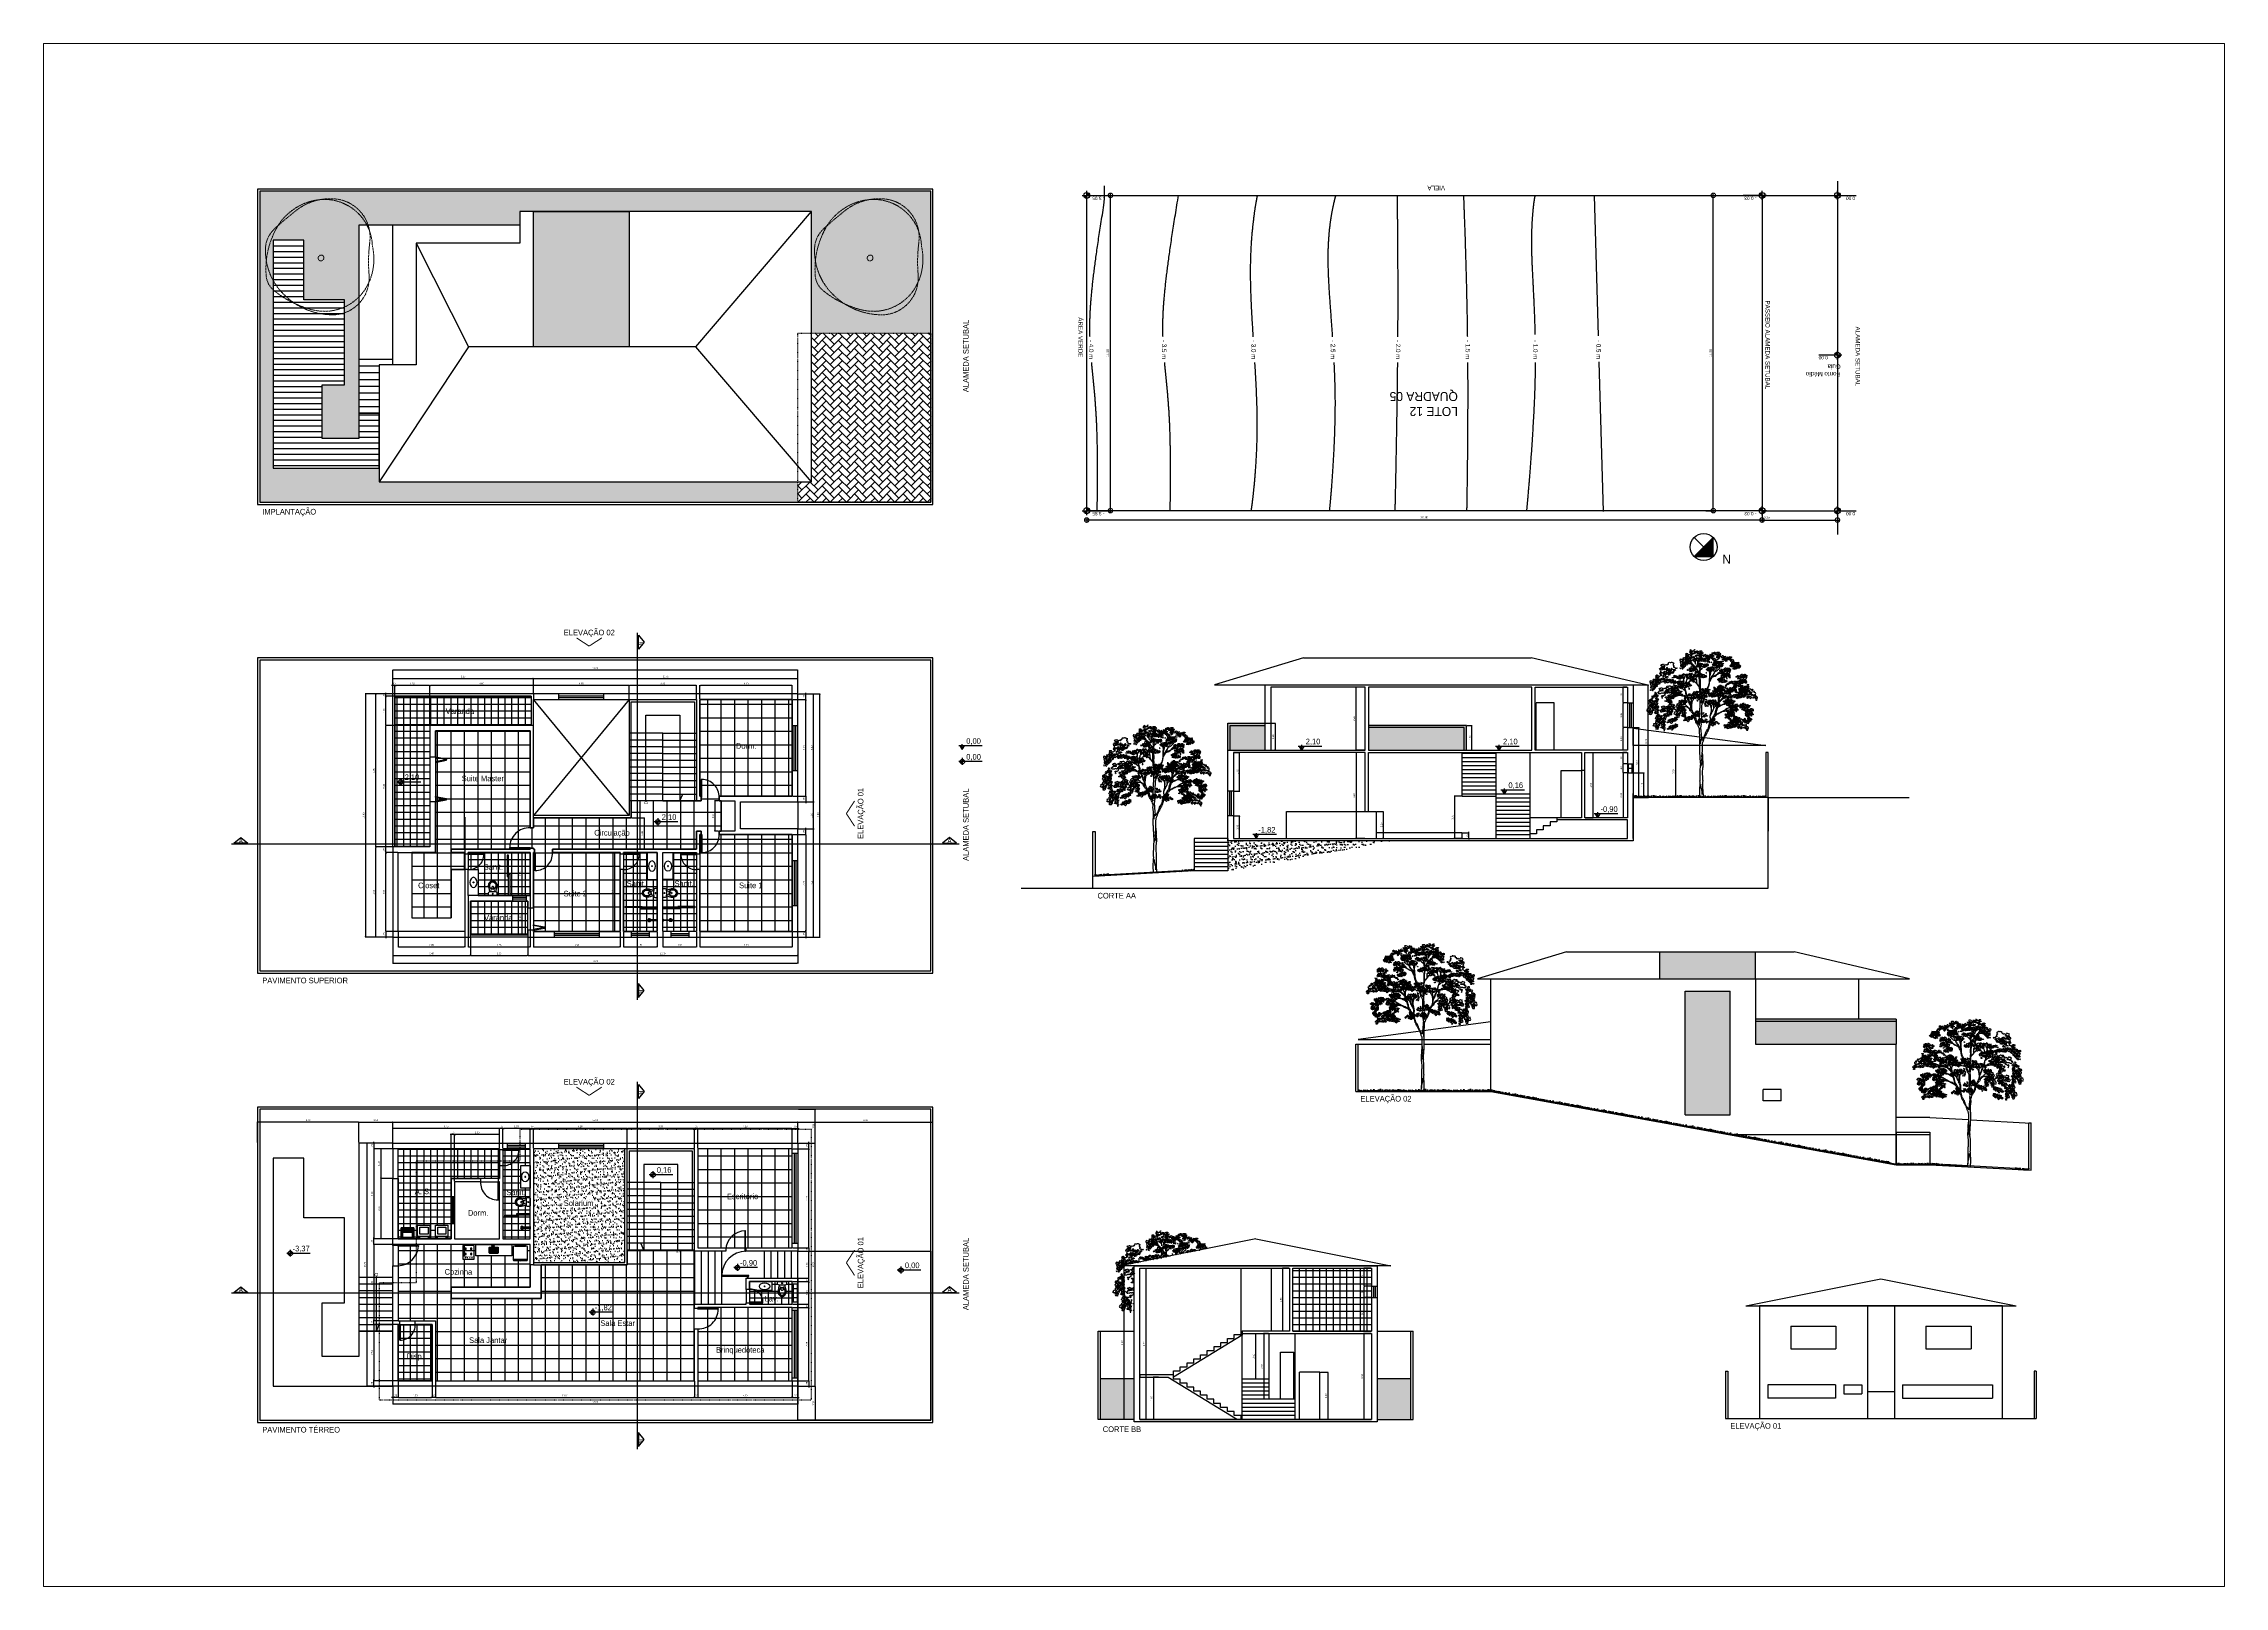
# Paper-space layout 'Layout2' of a CAD drawing. Header units: millimetres. Extents: x 30 to 267, y 21 to 189.
# The model-space entities are those that its viewports show. They can reach past a viewport. Long polylines and large blocks are cut down to what shows.
import ezdxf

# ---------------------------------------------------------------- set-up
doc = ezdxf.new("R2010")
doc.units = ezdxf.units.MM
for name, pattern in [('ACAD_ISO03W100', [30, 12, -18]), ('DASHED2', [0.375, 0.25, -0.125]), ('LIN0', [0])]:
    doc.linetypes.add(name, pattern=pattern)
for name, color, linetype in [('Alvenaria', 5, 'Continuous'), ('ARQUITETURA', 252, 'Continuous'), ('COTA', 2, 'Continuous'), ('COTAS', 1, 'Continuous'), ('EQUIPAMENTOS', 21, 'Continuous'), ('Escada', 1, 'Continuous'), ('HATCH', 7, 'LIN0'), ('INDICAÇÃO', 1, 'Continuous'), ('Janelas', 3, 'Continuous'), ('LOUÇAS', 1, 'Continuous'), ('Paisagismo', 3, 'Continuous'), ('PISO', 21, 'Continuous'), ('pisos ext', 1, 'Continuous'), ('Portas', 6, 'Continuous'), ('Proj. Corte Terreno', 254, 'Continuous'), ('SOLID LOUÇAS', 255, 'Continuous'), ('TERRENO', 4, 'Continuous'), ('Texto', 7, 'Continuous'), ('VEGETAÇÃO', 64, 'Continuous'), ('VERDE', 92, 'Continuous')]:
    doc.layers.add(name, color=color, linetype=linetype)
doc.layers.add('GRAMA', color=84, linetype='DASHED2', lineweight=0)
doc.styles.add('ARTIUM', font='GOTHIC.TTF', dxfattribs={"height": 0.1})
doc.styles.add('ROMANS', font='C-ACENTO.SHX')
doc.dimstyles.new('Artiun 1-50', dxfattribs={"dimscale": 0.5, "dimtxt": 0.15, "dimasz": 0.05, "dimexe": 0.03, "dimexo": 0.05, "dimgap": 0.1, "dimtad": 1, "dimzin": 4, "dimdsep": 46, "dimtxsty": 'ROMANS', "dimblk": 'DOT', "dimcen": 0.025, "dimclrt": 2, "dimadec": 0, "dimazin": 0, "dimtfac": 1, "dimtix": 1, "dimtmove": 2, "dimatfit": 2, "dimldrblk": 'DOT', "dimfxl": 1, "dimtolj": 1, "dimtzin": 0, "dimarcsym": 0})
doc.dimstyles.new('EXEC 100', dxfattribs={"dimscale": 0, "dimtxt": 0.1, "dimasz": 0.4, "dimexe": 0.1, "dimexo": 0.1, "dimgap": 0.05, "dimtad": 0, "dimzin": 1, "dimdsep": 46, "dimtxsty": 'ROMANS', "dimblk1": 'DOTSMALL', "dimblk2": 'DOTSMALL', "dimsah": 1, "dimcen": 0.12, "dimdle": 0.1, "dimclrd": 1, "dimclre": 1, "dimclrt": 2, "dimadec": 0, "dimazin": 0, "dimtfac": 0.15, "dimtofl": 0, "dimtmove": 0, "dimatfit": 3, "dimldrblk": 'DOTSMALL', "dimfxl": 1, "dimtvp": 1.2, "dimtolj": 1, "dimtzin": 1, "dimarcsym": 0})
pattern_1 = [(0, (0, -40.76064), (0, 0.3), []), (90, (0, -40.76064), (-0.3, 2e-17), [])]
pattern_2 = [(0, (0, -40.76064), (0, 0.6), []), (90, (0, -40.76064), (-0.6, 4e-17), [])]
pattern_3 = [(0, (0, -5.103), (0, 0.3), []), (90, (0, -5.103), (-0.3, 2e-17), [])]
pattern_4 = [(0, (0.9, -5.103), (0, 0.3), []), (90, (0.9, -5.103), (-0.3, 2e-17), [])]

# ---------------------------------------------------------------- blocks, each defined once
blk = doc.blocks.new('_DOTSMALL')
at = {"color": 0, "linetype": 'ByBlock', "const_width": 0.5}
blk.add_lwpolyline([(-0.0625, 0, 1), (0.0625, 0, 1)], format="xyb", close=True, dxfattribs=at)
blk = doc.blocks.new('*D15')
at = {"layer": 'COTA', "color": 1, "linetype": 'Continuous', "lineweight": -2, "transparency": 16777216}
for p, q in [((160.337, 48.073), (130.137, 48.073)), ((130.237, 48.189), (130.237, 47.973)), ((160.237, 48.389), (160.237, 47.973))]:
    blk.add_line(p, q, dxfattribs=at)
at = {"layer": 'Defpoints', "color": 0, "linetype": 'Continuous', "transparency": 16777216}
for p in [(160.237, 48.489), (130.237, 48.289), (130.237, 48.073)]:
    blk.add_point(p, dxfattribs=at)
at = {"layer": 'COTA', "color": 1, "linetype": 'Continuous', "lineweight": -2, "transparency": 16777216, "xscale": 0.4, "yscale": 0.4, "zscale": 0.4, "rotation": 180}
blk.add_blockref('_DOTSMALL', (130.237, 48.073), dxfattribs=at)
at = {"layer": 'COTA', "color": 1, "linetype": 'Continuous', "lineweight": -2, "transparency": 16777216, "xscale": 0.4, "yscale": 0.4, "zscale": 0.4}
blk.add_blockref('_DOTSMALL', (160.237, 48.073), dxfattribs=at)
at = {"layer": 'COTA', "color": 2, "linetype": 'Continuous', "transparency": 16777216, "insert": (145.237, 48.193), "char_height": 0.1, "attachment_point": 5, "style": 'ROMANS'}
blk.add_mtext('\\A1;30.00', dxfattribs=at)
blk = doc.blocks.new('*D16')
at = {"layer": 'COTA', "color": 1, "linetype": 'Continuous', "lineweight": -2, "transparency": 16777216}
for p, q in [((130.337, 62.489), (131.392, 62.489)), ((131.292, 48.389), (131.292, 62.589)), ((130.337, 48.489), (131.392, 48.489))]:
    blk.add_line(p, q, dxfattribs=at)
at = {"layer": 'Defpoints', "color": 0, "linetype": 'Continuous', "transparency": 16777216}
for p in [(130.237, 62.489), (131.292, 62.489), (130.237, 48.489)]:
    blk.add_point(p, dxfattribs=at)
at = {"layer": 'COTA', "color": 1, "linetype": 'Continuous', "lineweight": -2, "transparency": 16777216, "xscale": 0.4, "yscale": 0.4, "zscale": 0.4}
for p, rotation in [((131.292, 62.489), 90), ((131.292, 48.489), 270)]:
    blk.add_blockref('_DOTSMALL', p, dxfattribs=dict(at, rotation=rotation))
at = {"layer": 'COTA', "color": 2, "linetype": 'Continuous', "transparency": 16777216, "insert": (131.172, 55.489), "char_height": 0.1, "attachment_point": 5, "rotation": 90, "style": 'ROMANS'}
blk.add_mtext('\\A1;14.00', dxfattribs=at)
blk = doc.blocks.new('*D17')
at = {"layer": 'Defpoints', "color": 0, "linetype": 'Continuous', "transparency": 16777216}
for p in [(160.237, 48.489), (163.587, 48.489), (163.587, 48.073)]:
    blk.add_point(p, dxfattribs=at)
at = {"layer": 'HATCH', "color": 1, "linetype": 'Continuous', "lineweight": -2, "transparency": 16777216}
for p, q in [((160.137, 48.073), (163.687, 48.073)), ((160.237, 48.389), (160.237, 47.973)), ((163.587, 48.389), (163.587, 47.973))]:
    blk.add_line(p, q, dxfattribs=at)
at = {"layer": 'HATCH', "color": 1, "linetype": 'Continuous', "lineweight": -2, "transparency": 16777216, "xscale": 0.4, "yscale": 0.4, "zscale": 0.4, "rotation": 180}
blk.add_blockref('_DOTSMALL', (160.237, 48.073), dxfattribs=at)
at = {"layer": 'HATCH', "color": 1, "linetype": 'Continuous', "lineweight": -2, "transparency": 16777216, "xscale": 0.4, "yscale": 0.4, "zscale": 0.4}
blk.add_blockref('_DOTSMALL', (163.587, 48.073), dxfattribs=at)
at = {"layer": 'HATCH', "color": 2, "linetype": 'Continuous', "transparency": 16777216, "insert": (160.457, 48.193), "char_height": 0.1, "attachment_point": 5, "style": 'ROMANS'}
blk.add_mtext('\\A1;3.35', dxfattribs=at)
blk = doc.blocks.new('*D18')
at = {"layer": 'COTA', "color": 1, "linetype": 'Continuous', "lineweight": -2, "transparency": 16777216}
for p, q in [((157.737, 62.489), (158.173, 62.489)), ((158.073, 48.389), (158.073, 62.589)), ((157.737, 48.489), (158.173, 48.489))]:
    blk.add_line(p, q, dxfattribs=at)
at = {"layer": 'Defpoints', "color": 0, "linetype": 'Continuous', "transparency": 16777216}
for p in [(157.637, 62.489), (158.073, 62.489), (157.637, 48.489)]:
    blk.add_point(p, dxfattribs=at)
at = {"layer": 'COTA', "color": 1, "linetype": 'Continuous', "lineweight": -2, "transparency": 16777216, "xscale": 0.4, "yscale": 0.4, "zscale": 0.4}
for p, rotation in [((158.073, 62.489), 90), ((158.073, 48.489), 270)]:
    blk.add_blockref('_DOTSMALL', p, dxfattribs=dict(at, rotation=rotation))
at = {"layer": 'COTA', "color": 2, "linetype": 'Continuous', "transparency": 16777216, "insert": (157.953, 55.489), "char_height": 0.1, "attachment_point": 5, "rotation": 90, "style": 'ROMANS'}
blk.add_mtext('\\A1;14.00', dxfattribs=at)
blk = doc.blocks.new('A$C6B776F95')
for points in [[(679, 4707), (660, 4726), (640, 4736), (652, 4759), (666, 4777), (644, 4781), (627, 4800), (642, 4818), (664, 4820), (681, 4804), (703, 4798), (712, 4822), (722, 4845), (743, 4835), (765, 4843), (769, 4866), (767, 4888), (755, 4911), (728, 4919), (706, 4915), (691, 4897), (673, 4913), (650, 4915), (627, 4913), (609, 4899), (584, 4890), (561, 4895), (539, 4888), (516, 4884), (510, 4907), (496, 4928), (487, 4950), (510, 4956), (533, 4952), (551, 4969), (533, 4983), (545, 5004), (568, 5002), (590, 4998), (615, 5006), (640, 5016), (667, 5016), (689, 5014), (695, 5039), (669, 5045), (644, 5041), (617, 5033), (590, 5033), (570, 5043), (549, 5061), (539, 5084), (558, 5107), (580, 5109), (603, 5101), (615, 5121), (640, 5127), (652, 5103), (671, 5084), (695, 5078), (714, 5094), (735, 5105), (755, 5090), (776, 5080), (784, 5102), (780, 5125), (805, 5123), (827, 5125), (836, 5150), (829, 5172), (846, 5189), (873, 5191), (895, 5189), (918, 5185), (939, 5199), (963, 5199), (978, 5180), (998, 5168), (1021, 5176), (1031, 5154), (1023, 5131), (1006, 5112), (1004, 5090), (1015, 5069), (1037, 5071), (1041, 5047), (1023, 5030), (1017, 5007), (1039, 4999), (1066, 4999), (1083, 4983), (1080, 4960), (1103, 4954), (1126, 4968), (1148, 4974), (1167, 4960), (1140, 4952), (1118, 4950), (1111, 4941)], [(1851, 5665), (1825, 5672), (1802, 5659), (1798, 5637), (1818, 5624), (1798, 5614), (1769, 5618), (1744, 5620), (1738, 5598), (1719, 5583), (1713, 5606), (1713, 5633), (1701, 5655), (1676, 5664), (1656, 5653), (1674, 5637), (1691, 5618), (1695, 5596), (1670, 5598), (1647, 5606), (1633, 5585), (1654, 5567), (1676, 5565), (1699, 5554), (1707, 5532), (1707, 5507), (1682, 5501), (1658, 5499), (1649, 5476), (1627, 5472), (1602, 5482), (1581, 5493), (1573, 5515), (1546, 5522), (1524, 5524), (1499, 5520), (1478, 5505), (1493, 5485), (1526, 5485), (1546, 5470), (1548, 5447), (1528, 5437), (1499, 5437), (1476, 5431), (1491, 5408), (1505, 5390), (1493, 5369), (1468, 5359), (1443, 5359), (1437, 5336), (1419, 5353), (1394, 5361), (1381, 5338), (1398, 5322), (1406, 5299), (1381, 5293), (1359, 5299), (1336, 5293), (1311, 5297), (1289, 5310), (1268, 5299), (1262, 5273), (1262, 5248), (1287, 5240), (1311, 5242), (1330, 5227), (1313, 5207), (1291, 5201), (1280, 5180), (1297, 5159), (1315, 5145), (1295, 5135), (1303, 5112), (1328, 5104), (1348, 5116), (1365, 5100), (1348, 5083), (1322, 5085), (1297, 5083), (1286, 5063), (1291, 5040), (1319, 5036), (1344, 5042), (1365, 5054), (1377, 5030), (1375, 5007), (1359, 4990), (1340, 4976), (1344, 4953), (1361, 4937), (1387, 4935), (1396, 4960), (1383, 4980), (1387, 5003), (1410, 4995), (1435, 4994), (1441, 5021), (1439, 5046), (1462, 5042), (1484, 5044), (1497, 5064), (1501, 5089), (1523, 5102), (1546, 5099), (1565, 5114), (1544, 5128), (1550, 5151), (1575, 5163), (1596, 5178), (1593, 5200), (1620, 5204), (1641, 5194), (1655, 5217), (1655, 5241), (1653, 5264), (1678, 5270), (1703, 5264), (1721, 5250), (1736, 5274), (1746, 5297), (1773, 5299), (1795, 5287), (1804, 5264), (1814, 5239), (1841, 5233), (1867, 5233), (1882, 5252), (1884, 5274), (1907, 5276), (1919, 5256), (1939, 5241), (1962, 5247), (1987, 5253), (2010, 5264), (2036, 5272), (2059, 5260), (2067, 5237), (2090, 5235), (2112, 5241), (2135, 5255), (2150, 5237), (2176, 5237), (2193, 5255), (2213, 5245), (2217, 5220), (2244, 5214), (2255, 5235), (2281, 5243), (2304, 5233), (2316, 5212), (2339, 5210), (2362, 5204), (2392, 5193), (2415, 5187), (2419, 5214), (2393, 5220), (2370, 5216), (2343, 5218), (2333, 5243), (2335, 5268), (2306, 5270), (2281, 5257), (2265, 5274), (2263, 5296), (2240, 5303), (2218, 5294), (2201, 5278), (2230, 5266), (2253, 5259), (2226, 5259), (2209, 5278), (2199, 5303), (2197, 5327), (2185, 5307), (2207, 5288), (2228, 5274), (2203, 5266), (2180, 5270), (2172, 5297), (2172, 5323), (2166, 5348), (2133, 5352), (2111, 5354), (2129, 5327), (2154, 5317), (2172, 5303), (2154, 5282), (2127, 5268), (2098, 5272), (2075, 5295), (2071, 5321), (2071, 5350), (2045, 5365), (2018, 5365), (2010, 5342), (2026, 5323), (2053, 5336), (2073, 5350), (2100, 5342), (2121, 5332), (2125, 5307), (2104, 5290), (2082, 5293), (2053, 5301), (2026, 5301), (2030, 5272), (2007, 5264), (1993, 5282), (1983, 5303), (1981, 5326), (1991, 5348), (1964, 5354), (1970, 5330), (1977, 5307), (1954, 5303), (1935, 5324), (1933, 5348), (1948, 5367), (1923, 5377), (1900, 5379), (1905, 5354), (1925, 5342), (1905, 5330), (1876, 5326), (1859, 5342), (1837, 5348), (1806, 5348), (1802, 5322), (1826, 5309), (1849, 5301), (1890, 5322), (1900, 5301), (1888, 5280), (1865, 5276), (1837, 5282), (1822, 5303), (1808, 5282), (1808, 5268)], [(1396, 5291), (1388, 5266), (1359, 5254), (1336, 5244), (1379, 5248), (1425, 5256), (1406, 5270), (1425, 5295), (1441, 5312), (1454, 5291), (1474, 5305), (1489, 5326), (1489, 5351), (1501, 5371), (1524, 5369), (1542, 5388), (1546, 5363), (1530, 5347), (1509, 5330), (1493, 5349), (1503, 5324), (1526, 5309), (1546, 5324), (1561, 5349), (1571, 5369), (1573, 5392), (1555, 5410), (1585, 5427), (1612, 5429), (1620, 5406), (1616, 5429), (1594, 5433), (1569, 5437), (1538, 5437), (1563, 5447), (1590, 5445), (1600, 5425), (1606, 5417)], [(1843, 5470), (1870, 5447), (1896, 5433), (1919, 5427), (1919, 5451), (1911, 5474), (1934, 5478), (1956, 5468), (1960, 5445), (1936, 5443), (1923, 5464), (1901, 5466), (1884, 5449), (1870, 5429), (1855, 5410), (1839, 5390), (1808, 5390), (1767, 5418), (1760, 5396), (1789, 5390), (1785, 5365), (1762, 5363), (1740, 5365), (1725, 5386), (1705, 5400), (1688, 5381), (1705, 5361), (1732, 5359), (1752, 5369), (1742, 5348), (1717, 5336), (1695, 5346), (1674, 5334), (1657, 5305), (1676, 5291), (1688, 5318), (1690, 5340), (1682, 5363), (1655, 5363), (1629, 5361), (1604, 5353), (1637, 5361), (1666, 5371), (1633, 5342), (1610, 5324), (1594, 5307), (1616, 5305), (1637, 5316), (1627, 5336), (1600, 5346), (1575, 5344), (1554, 5332), (1544, 5312), (1569, 5309), (1575, 5287), (1559, 5262), (1534, 5244), (1513, 5229), (1515, 5256), (1524, 5279), (1501, 5277), (1480, 5264), (1460, 5248), (1488, 5242), (1513, 5242), (1519, 5219), (1501, 5202), (1478, 5198), (1476, 5223), (1453, 5207), (1449, 5182), (1478, 5172), (1503, 5178), (1523, 5190), (1542, 5215), (1550, 5237), (1577, 5252), (1602, 5256), (1624, 5262), (1610, 5237), (1591, 5223), (1583, 5246), (1561, 5250), (1536, 5246), (1523, 5223), (1521, 5200), (1534, 5176), (1519, 5149), (1503, 5132), (1488, 5114), (1478, 5134), (1455, 5137), (1457, 5112), (1470, 5089), (1459, 5067), (1443, 5083), (1437, 5106), (1455, 5122), (1476, 5134), (1439, 5132), (1410, 5126), (1385, 5118), (1412, 5108), (1429, 5089), (1416, 5060), (1389, 5060), (1394, 5091), (1406, 5114), (1396, 5137), (1383, 5159), (1383, 5186), (1400, 5205), (1373, 5219), (1344, 5209), (1350, 5184), (1365, 5163), (1392, 5161), (1414, 5172), (1423, 5194), (1445, 5205), (1437, 5180), (1410, 5159), (1390, 5147), (1367, 5145), (1363, 5149)], [(1655, 5138), (1633, 5136), (1581, 5136), (1556, 5130), (1534, 5128), (1482, 5128)], [(1711, 5122), (1686, 5126), (1665, 5136), (1643, 5145), (1620, 5155), (1593, 5165), (1569, 5178), (1546, 5188), (1530, 5192)], [(1713, 5165), (1694, 5182), (1674, 5192), (1651, 5196), (1626, 5200), (1600, 5204), (1577, 5213), (1571, 5213)], [(2061, 5019), (2090, 5029), (2143, 5045), (2166, 5047), (2172, 5021), (2178, 4998), (2201, 5000), (2226, 5002), (2248, 5000), (2232, 5021), (2207, 5027), (2199, 5049), (2199, 5076), (2180, 5091), (2162, 5109), (2137, 5128), (2108, 5132), (2081, 5128), (2063, 5146), (2034, 5161), (2007, 5150), (1976, 5132), (1964, 5105), (1997, 5099), (2024, 5099), (2065, 5103), (2104, 5109), (2129, 5111), (2118, 5089), (2098, 5062), (2071, 5056), (2044, 5047), (2018, 5041), (1991, 5039), (1993, 5066), (2032, 5105), (2024, 5083), (2013, 5062), (1989, 5054), (1948, 5046), (1970, 5037), (1999, 5029), (2022, 5025), (2046, 5019), (1995, 5017), (1968, 5017), (1941, 5015), (1941, 5046), (1935, 5076), (1929, 5101), (1927, 5076), (1906, 5058), (1888, 5044), (1906, 5029), (1929, 5023), (1947, 5008), (1927, 4998), (1896, 4988), (1869, 4986), (1865, 5015), (1830, 5050), (1812, 5031), (1810, 5009), (1832, 5002), (1855, 4992), (1882, 4990), (1861, 4971), (1838, 4963), (1816, 4965), (1795, 4980), (1774, 4969), (1787, 4947), (1820, 4945), (1849, 4947), (1879, 4955), (1904, 4963), (1906, 4941), (1882, 4932), (1853, 4930), (1828, 4928), (1801, 4928), (1826, 4912), (1855, 4910), (1877, 4908), (1900, 4910), (1917, 4926), (1888, 4936), (1861, 4936), (1865, 4910), (1877, 4885), (1873, 4862), (1846, 4858), (1820, 4873), (1793, 4885), (1807, 4904), (1818, 4926), (1791, 4937), (1750, 4930), (1721, 4924), (1729, 4902), (1748, 4879), (1690, 4879), (1669, 4900), (1676, 4935), (1688, 4955), (1649, 4959), (1608, 4947), (1622, 4924), (1645, 4916), (1661, 4898), (1676, 4875), (1696, 4885), (1698, 4908), (1676, 4889), (1653, 4873), (1630, 4860), (1655, 4846), (1692, 4846), (1729, 4848), (1778, 4860), (1803, 4864), (1774, 4877), (1752, 4885), (1729, 4887), (1756, 4908), (1772, 4928), (1770, 4953), (1750, 4963), (1727, 4967), (1748, 4978), (1781, 4978), (1807, 4974), (1770, 4955), (1725, 4949), (1680, 4941), (1641, 4933), (1618, 4928), (1643, 4928), (1669, 4949), (1694, 4974), (1707, 5002), (1715, 5052), (1744, 5058), (1775, 5044), (1797, 5035), (1775, 5031), (1770, 5004), (1777, 4990)], [(1801, 5015), (1793, 5039), (1777, 5058), (1756, 5072), (1738, 5087), (1719, 5103), (1709, 5124), (1705, 5149), (1680, 5190), (1666, 5208), (1643, 5231)], [(1659, 5283), (1664, 5260), (1674, 5235), (1690, 5219), (1705, 5198), (1717, 5178), (1727, 5157), (1733, 5134), (1770, 5105), (1787, 5089), (1803, 5070), (1818, 5054)], [(1703, 5482), (1686, 5458), (1668, 5441), (1690, 5439), (1740, 5451), (1715, 5458), (1709, 5482), (1728, 5505), (1748, 5515), (1771, 5509), (1781, 5488), (1750, 5550), (1740, 5528), (1771, 5528), (1800, 5540), (1822, 5556), (1831, 5579), (1831, 5604), (1855, 5606), (1888, 5602), (1917, 5591), (1938, 5581), (1894, 5558), (1853, 5548), (1826, 5540), (1802, 5532), (1824, 5534), (1851, 5542), (1878, 5556), (1897, 5577), (1899, 5602), (1901, 5630), (1927, 5626), (1950, 5614), (1942, 5587), (1921, 5575), (1948, 5587), (1973, 5587), (1995, 5601), (2014, 5622), (2043, 5628), (2094, 5628), (2115, 5616), (2098, 5593), (2074, 5587), (2065, 5560), (2051, 5538), (2078, 5523), (2137, 5523), (2160, 5538), (2162, 5560), (2140, 5570), (2131, 5546), (2107, 5556), (2080, 5542), (2072, 5564), (2047, 5579), (2030, 5562), (2055, 5548), (2080, 5544), (2072, 5521), (2049, 5515), (2020, 5509), (1995, 5509), (1981, 5529), (1981, 5556), (1958, 5571), (1936, 5569), (1921, 5550), (1938, 5534), (1991, 5534), (2018, 5548), (2051, 5548), (2055, 5525), (2034, 5507), (2012, 5496), (2034, 5484), (2057, 5490), (2076, 5505), (2098, 5496), (2119, 5486), (2096, 5470), (2071, 5461), (2047, 5451), (2061, 5428), (2088, 5420), (2111, 5437), (2063, 5457), (2036, 5457), (2012, 5453), (1987, 5447), (1989, 5424), (2016, 5418), (2038, 5414), (2059, 5426), (2063, 5402), (2045, 5383), (2071, 5377), (2100, 5385), (2115, 5408), (2109, 5430), (2125, 5455), (2146, 5470), (2170, 5480), (2191, 5459), (2185, 5435), (2162, 5422), (2193, 5422), (2214, 5434), (2222, 5457), (2209, 5482), (2228, 5500), (2253, 5496), (2265, 5476), (2284, 5461), (2304, 5449), (2327, 5461), (2354, 5469), (2335, 5455), (2317, 5439), (2323, 5416), (2347, 5412), (2374, 5406), (2395, 5395), (2409, 5418), (2409, 5443), (2432, 5432), (2457, 5432), (2479, 5426), (2498, 5447), (2520, 5453), (2543, 5451), (2566, 5447), (2576, 5422), (2551, 5412), (2527, 5412), (2508, 5426), (2483, 5416), (2500, 5399), (2524, 5395), (2527, 5372), (2502, 5372), (2483, 5389), (2467, 5405), (2448, 5387), (2467, 5366), (2477, 5344), (2450, 5333), (2430, 5350), (2424, 5373), (2426, 5395), (2382, 5375), (2329, 5348), (2358, 5344), (2382, 5340), (2405, 5323), (2382, 5340), (2354, 5348), (2331, 5340), (2323, 5315), (2333, 5292), (2347, 5311), (2376, 5311), (2399, 5309), (2391, 5282), (2372, 5263), (2347, 5274), (2333, 5294), (2312, 5307), (2316, 5331), (2341, 5356), (2358, 5375), (2343, 5395), (2314, 5408), (2290, 5410), (2263, 5408), (2277, 5385), (2304, 5375), (2281, 5385), (2259, 5383), (2277, 5412), (2292, 5436), (2294, 5459), (2265, 5439), (2246, 5418), (2230, 5402), (2259, 5387), (2284, 5387), (2302, 5369), (2286, 5342), (2263, 5331), (2238, 5329), (2211, 5338), (2199, 5344)], [(1771, 5268), (1789, 5247), (1808, 5231), (1845, 5202), (1857, 5179), (1869, 5134), (1880, 5114), (1873, 5138), (1869, 5161), (1865, 5186), (1867, 5208), (1872, 5235), (1882, 5276)], [(1942, 5270), (1941, 5188), (1939, 5163), (1939, 5138), (1943, 5116)], [(2020, 5268), (2014, 5241), (2007, 5218), (1985, 5202), (1964, 5192), (1954, 5171), (1946, 5148), (1941, 5132)], [(2073, 5140), (2042, 5138), (2016, 5134), (1987, 5132), (2009, 5126), (2038, 5115), (2053, 5115)], [(2044, 5052), (2044, 5027), (2057, 4996), (2069, 4971), (2067, 4947), (2061, 4924), (2054, 4899), (2046, 4874), (2040, 4848), (2038, 4825), (2038, 4790)], [(2238, 5107), (2193, 5109), (2170, 5113), (2186, 5093), (2209, 5084), (2232, 5088), (2256, 5088), (2279, 5086), (2248, 5101), (2224, 5113), (2250, 5123), (2283, 5130), (2310, 5134), (2337, 5134), (2327, 5113), (2320, 5090), (2337, 5068), (2355, 5053), (2364, 5076), (2364, 5103), (2333, 5109), (2310, 5105), (2294, 5086), (2291, 5062), (2316, 5047), (2308, 5023), (2285, 5016), (2267, 5031), (2261, 5053), (2250, 5076), (2224, 5074), (2207, 5058), (2207, 5033), (2188, 5047), (2184, 5070), (2166, 5089), (2141, 5089), (2139, 5076)], [(2382, 5437), (2366, 5412), (2347, 5396), (2370, 5394), (2419, 5406), (2394, 5412), (2388, 5437), (2407, 5460), (2427, 5470), (2450, 5464), (2460, 5443), (2429, 5505), (2419, 5482), (2450, 5482), (2479, 5495), (2502, 5511), (2510, 5534), (2510, 5558), (2535, 5561), (2567, 5556), (2596, 5546), (2617, 5536), (2574, 5513), (2532, 5503), (2506, 5495), (2481, 5486), (2504, 5488), (2530, 5497), (2557, 5511), (2576, 5532), (2578, 5556), (2580, 5585), (2607, 5581), (2629, 5569), (2621, 5542), (2600, 5530), (2627, 5542), (2652, 5542), (2675, 5556), (2693, 5577), (2722, 5583), (2773, 5583), (2794, 5571), (2778, 5548), (2753, 5542), (2745, 5515), (2730, 5492), (2757, 5478), (2817, 5478), (2839, 5492), (2841, 5515), (2819, 5525), (2810, 5501), (2786, 5511), (2759, 5496), (2751, 5519), (2726, 5534), (2710, 5517), (2734, 5503), (2759, 5499), (2751, 5476), (2728, 5470), (2699, 5464), (2674, 5464), (2660, 5484), (2660, 5511), (2637, 5525), (2615, 5523), (2600, 5505), (2617, 5488), (2670, 5488), (2697, 5503), (2730, 5503), (2734, 5480), (2714, 5462), (2691, 5451), (2714, 5439), (2736, 5445), (2755, 5459), (2777, 5451), (2798, 5441), (2775, 5424), (2751, 5416), (2726, 5406), (2740, 5383), (2767, 5375), (2790, 5391), (2742, 5412), (2716, 5412), (2691, 5408), (2666, 5402), (2668, 5379), (2695, 5373), (2718, 5369), (2738, 5381), (2742, 5356), (2724, 5338), (2751, 5332), (2779, 5340), (2794, 5363), (2788, 5385), (2804, 5410), (2825, 5424), (2849, 5435), (2870, 5414), (2864, 5389), (2841, 5377), (2872, 5377), (2893, 5389), (2901, 5412), (2889, 5437), (2907, 5455), (2932, 5451), (2944, 5430), (2963, 5416), (2983, 5404), (3006, 5416), (3033, 5424), (3014, 5410), (2996, 5393), (3002, 5371), (3027, 5367), (3053, 5360), (3074, 5350), (3088, 5373), (3088, 5397), (3111, 5387), (3136, 5387), (3158, 5381), (3177, 5401), (3200, 5408), (3222, 5405), (3245, 5401), (3255, 5377), (3230, 5366), (3206, 5366), (3187, 5381), (3162, 5370), (3179, 5354), (3204, 5350), (3206, 5327), (3181, 5327), (3162, 5344), (3146, 5360), (3127, 5342), (3146, 5321), (3156, 5298), (3129, 5288), (3109, 5305), (3103, 5327), (3105, 5350), (3062, 5329), (3008, 5303), (3037, 5299), (3061, 5294), (3084, 5278), (3061, 5294), (3033, 5303), (3010, 5294), (3002, 5270), (3012, 5247), (3026, 5266), (3055, 5266), (3078, 5263), (3070, 5237), (3051, 5218), (3026, 5229), (3012, 5249), (2991, 5262), (2996, 5286), (3020, 5311), (3037, 5329), (3022, 5350), (2994, 5362), (2969, 5364), (2942, 5362), (2956, 5340), (2983, 5329), (2961, 5340), (2938, 5338), (2957, 5367), (2971, 5391), (2973, 5414), (2944, 5393), (2926, 5373), (2909, 5356), (2938, 5342), (2963, 5342), (2981, 5323), (2965, 5297), (2942, 5286), (2917, 5284), (2891, 5292), (2878, 5299)], [(2722, 5063), (2718, 5041), (2712, 5018), (2691, 4977), (2685, 4954), (2670, 4932), (2658, 4911), (2643, 4890), (2629, 4872), (2617, 4851), (2602, 4827), (2592, 4806), (2580, 4783), (2569, 4763), (2557, 4740), (2542, 4722), (2530, 4701), (2487, 4646), (2474, 4623), (2464, 4602), (2433, 4534), (2423, 4514), (2410, 4493), (2406, 4516), (2406, 4543), (2408, 4567), (2413, 4592), (2413, 4670), (2415, 4697), (2417, 4720), (2425, 4746), (2433, 4792), (2446, 4814), (2462, 4831), (2481, 4851), (2510, 4888), (2528, 4911), (2541, 4932), (2549, 4950)], [(2471, 5206), (2498, 5189), (2485, 5169), (2487, 5193), (2489, 5202)], [(2491, 5352), (2489, 5327), (2514, 5317), (2541, 5323), (2553, 5344), (2568, 5366), (2584, 5350), (2557, 5339), (2533, 5333), (2522, 5304), (2537, 5284), (2561, 5284), (2574, 5304), (2574, 5329), (2601, 5335), (2627, 5337), (2642, 5317), (2640, 5290), (2642, 5267), (2621, 5280), (2644, 5286), (2662, 5271), (2679, 5247), (2695, 5228), (2726, 5228), (2753, 5226), (2821, 5226), (2844, 5238), (2848, 5216), (2821, 5209), (2792, 5209), (2765, 5203), (2743, 5197), (2763, 5214), (2778, 5195), (2798, 5181), (2819, 5168), (2794, 5150), (2763, 5139), (2753, 5164), (2755, 5191), (2730, 5201), (2708, 5187), (2728, 5166), (2753, 5168), (2736, 5152), (2705, 5127), (2685, 5115), (2683, 5138), (2685, 5162), (2695, 5183), (2712, 5203), (2728, 5220), (2701, 5216), (2673, 5220), (2650, 5230), (2675, 5214), (2695, 5203), (2679, 5179), (2660, 5162), (2644, 5179), (2638, 5208), (2640, 5234), (2629, 5257), (2601, 5259), (2574, 5241), (2568, 5218), (2596, 5203), (2621, 5201), (2648, 5201), (2629, 5187), (2611, 5168), (2596, 5150), (2586, 5179), (2584, 5204), (2559, 5195), (2578, 5171), (2609, 5168), (2635, 5168), (2658, 5152), (2675, 5135), (2654, 5117), (2613, 5117), (2588, 5119), (2578, 5142), (2549, 5144), (2532, 5125), (2561, 5119), (2586, 5115), (2609, 5121), (2625, 5105), (2615, 5082), (2594, 5072), (2553, 5072), (2528, 5084), (2512, 5103), (2537, 5111), (2561, 5117), (2534, 5099), (2516, 5082), (2541, 5076), (2565, 5076), (2592, 5074), (2617, 5070), (2646, 5076), (2662, 5094), (2668, 5117), (2675, 5092), (2683, 5070), (2705, 5074), (2728, 5086), (2777, 5065), (2782, 5039), (2765, 5022), (2732, 5018), (2705, 5018), (2689, 5039), (2691, 5061), (2674, 5045), (2654, 5033), (2668, 5014), (2644, 5002), (2615, 4993), (2646, 4989), (2672, 4987), (2695, 4985), (2711, 4964), (2718, 4989), (2722, 5012), (2747, 5002), (2773, 4997), (2798, 5006), (2808, 5028), (2817, 5053), (2780, 5065), (2757, 5074), (2786, 5084), (2821, 5082), (2841, 5071), (2841, 5014), (2874, 5024), (2901, 5047), (2920, 5065), (2932, 5088), (2899, 5108), (2872, 5115), (2843, 5117), (2866, 5104), (2891, 5102), (2862, 5090), (2839, 5076), (2864, 5088), (2889, 5090), (2905, 5073), (2858, 5059), (2798, 5059), (2782, 5080), (2784, 5102), (2802, 5123), (2825, 5141), (2848, 5148), (2868, 5125), (2872, 5148), (2864, 5170), (2854, 5195), (2837, 5212), (2819, 5197), (2815, 5174), (2833, 5154), (2860, 5156), (2825, 5146), (2792, 5135), (2769, 5127), (2749, 5115), (2749, 5094)], [(2728, 5333), (2734, 5308), (2718, 5290), (2710, 5313), (2712, 5317)], [(2862, 5218), (2893, 5222), (2942, 5230), (2916, 5216), (2893, 5222), (2874, 5224)], [(2893, 5152), (2918, 5152), (2940, 5141), (2924, 5125), (2901, 5129), (2901, 5146)], [(3171, 5307), (3169, 5282), (3193, 5272), (3220, 5278), (3232, 5298), (3247, 5321), (3263, 5305), (3237, 5294), (3212, 5288), (3201, 5259), (3216, 5239), (3241, 5239), (3253, 5259), (3253, 5284), (3280, 5290), (3307, 5292), (3321, 5272), (3319, 5245), (3321, 5222), (3300, 5234), (3323, 5241), (3341, 5226), (3358, 5201), (3374, 5183), (3405, 5183), (3432, 5181), (3500, 5181), (3523, 5193), (3527, 5170), (3500, 5164), (3471, 5164), (3444, 5158), (3422, 5152), (3442, 5168), (3457, 5150), (3477, 5135), (3498, 5123), (3473, 5105), (3442, 5094), (3432, 5119), (3434, 5146), (3409, 5156), (3387, 5142), (3407, 5121), (3432, 5123), (3416, 5107), (3385, 5082), (3364, 5070), (3362, 5092), (3364, 5117), (3374, 5138), (3391, 5158), (3407, 5175), (3381, 5171), (3352, 5175), (3329, 5185), (3354, 5169), (3374, 5158), (3358, 5133), (3339, 5117), (3323, 5134), (3317, 5162), (3319, 5189), (3309, 5212), (3280, 5214), (3253, 5195), (3247, 5173), (3276, 5158), (3300, 5156), (3327, 5156), (3308, 5142), (3290, 5123), (3275, 5105), (3265, 5134), (3263, 5158), (3238, 5150), (3257, 5125), (3288, 5123), (3315, 5123), (3337, 5107), (3354, 5090), (3333, 5072), (3292, 5072), (3267, 5074), (3257, 5097), (3228, 5099), (3212, 5080), (3240, 5074), (3265, 5070), (3288, 5076), (3304, 5059), (3294, 5037), (3273, 5026), (3232, 5027), (3207, 5039), (3191, 5057), (3216, 5066), (3240, 5072), (3214, 5053), (3195, 5037), (3220, 5031), (3245, 5031), (3271, 5029), (3296, 5024), (3325, 5031), (3341, 5049), (3348, 5072), (3354, 5047), (3362, 5024), (3385, 5028), (3407, 5041), (3457, 5020), (3461, 4993), (3444, 4977), (3411, 4973), (3384, 4973), (3368, 4993), (3370, 5016), (3354, 5000), (3333, 4987), (3347, 4969), (3323, 4956), (3294, 4948), (3325, 4944), (3352, 4942), (3374, 4940), (3391, 4919), (3397, 4944), (3401, 4967), (3426, 4956), (3452, 4952), (3477, 4960), (3487, 4983), (3496, 5008), (3459, 5020), (3436, 5028), (3465, 5039), (3500, 5037), (3520, 5026), (3520, 4969), (3553, 4979), (3580, 5001), (3599, 5020), (3611, 5043), (3578, 5063), (3551, 5069), (3523, 5072), (3545, 5059), (3570, 5057), (3541, 5045), (3518, 5030), (3543, 5043), (3568, 5045), (3584, 5028), (3537, 5014), (3477, 5014), (3461, 5035), (3463, 5057), (3481, 5078), (3504, 5096), (3527, 5102), (3547, 5080), (3551, 5102), (3543, 5125), (3533, 5150), (3516, 5166), (3498, 5152), (3494, 5129), (3512, 5109), (3539, 5111), (3504, 5100), (3471, 5090), (3448, 5082), (3428, 5070), (3428, 5049)], [(702, 4836), (676, 4843), (653, 4830), (649, 4808), (669, 4795), (649, 4785), (620, 4789), (595, 4791), (589, 4768), (571, 4754), (564, 4777), (564, 4804), (552, 4826), (527, 4834), (507, 4824), (525, 4808), (542, 4789), (546, 4766), (521, 4769), (498, 4777), (484, 4756), (505, 4738), (527, 4736), (550, 4725), (558, 4703), (558, 4678), (533, 4672), (509, 4670), (500, 4647), (478, 4643), (453, 4653), (432, 4664), (424, 4686), (397, 4692), (375, 4695), (350, 4690), (330, 4676), (344, 4655), (377, 4655), (397, 4641), (399, 4618), (379, 4608), (350, 4608), (327, 4602), (342, 4579), (356, 4561), (344, 4540), (319, 4530), (294, 4530), (288, 4507), (270, 4524), (245, 4532), (233, 4509), (249, 4493), (257, 4470), (233, 4464), (210, 4470), (187, 4464), (163, 4468), (140, 4481), (119, 4470), (113, 4444), (113, 4419), (138, 4411), (162, 4413), (181, 4398), (164, 4378), (142, 4371), (132, 4351), (148, 4330), (166, 4316), (146, 4306), (154, 4283), (179, 4275), (199, 4287), (216, 4270), (199, 4254), (173, 4256), (148, 4254), (138, 4233), (142, 4211), (171, 4207), (195, 4213), (216, 4225), (228, 4200), (226, 4178), (210, 4161), (191, 4147), (195, 4124), (212, 4108), (238, 4106), (247, 4130), (234, 4151), (238, 4174), (261, 4165), (286, 4165), (292, 4192), (290, 4217), (313, 4213), (335, 4215), (348, 4235), (352, 4260), (374, 4272), (397, 4270), (416, 4285), (395, 4299), (401, 4322), (426, 4334), (447, 4348), (445, 4371), (471, 4375), (492, 4365), (506, 4388), (506, 4412), (504, 4435), (529, 4441), (554, 4435), (572, 4420), (587, 4445), (597, 4468), (624, 4470), (646, 4457), (655, 4435), (665, 4410), (692, 4404), (718, 4404), (733, 4422), (735, 4445), (758, 4447), (770, 4426), (791, 4412), (813, 4418), (838, 4424), (861, 4435), (887, 4443), (910, 4430), (918, 4408), (941, 4406), (964, 4412), (986, 4426), (1001, 4408), (1027, 4408), (1044, 4426), (1064, 4416), (1069, 4391), (1095, 4385), (1106, 4406), (1132, 4414), (1155, 4403), (1167, 4383), (1190, 4381), (1213, 4375), (1244, 4364), (1266, 4358), (1270, 4385), (1244, 4391), (1221, 4387), (1194, 4389), (1184, 4414), (1186, 4438), (1157, 4441), (1132, 4428), (1116, 4445), (1114, 4467), (1091, 4474), (1069, 4465), (1052, 4449), (1081, 4436), (1104, 4430), (1077, 4430), (1060, 4449), (1050, 4474), (1048, 4498), (1036, 4478), (1058, 4459), (1079, 4445), (1054, 4436), (1032, 4441), (1023, 4467), (1023, 4494), (1017, 4519), (984, 4523), (962, 4525), (980, 4498), (1005, 4488), (1023, 4474), (1005, 4453), (978, 4439), (949, 4443), (927, 4465), (922, 4492), (922, 4521), (896, 4535), (869, 4536), (861, 4513), (877, 4494), (904, 4507), (925, 4521), (951, 4513), (972, 4502), (976, 4478), (955, 4461), (933, 4463), (904, 4472), (877, 4472), (881, 4443), (859, 4435), (844, 4453), (834, 4474), (832, 4496), (842, 4519), (815, 4525), (822, 4501), (828, 4478), (805, 4474), (787, 4494), (784, 4519), (799, 4538), (774, 4548), (752, 4550), (756, 4525), (776, 4513), (756, 4501), (727, 4497), (710, 4513), (688, 4519), (657, 4519), (653, 4492), (677, 4480), (700, 4472), (741, 4492), (751, 4472), (739, 4451), (716, 4447), (688, 4453), (673, 4474), (659, 4453), (659, 4439)], [(247, 4462), (239, 4437), (210, 4425), (187, 4415), (230, 4419), (276, 4427), (257, 4441), (276, 4466), (292, 4482), (305, 4462), (325, 4476), (340, 4497), (340, 4522), (352, 4542), (375, 4540), (393, 4559), (397, 4534), (381, 4517), (360, 4501), (344, 4520), (354, 4495), (377, 4480), (397, 4495), (412, 4519), (422, 4540), (424, 4563), (406, 4581), (437, 4598), (463, 4600), (472, 4577), (467, 4600), (445, 4604), (420, 4608), (389, 4608), (414, 4618), (441, 4616), (451, 4596), (457, 4587)], [(694, 4641), (721, 4618), (747, 4604), (770, 4597), (770, 4622), (762, 4645), (785, 4649), (807, 4639), (811, 4616), (787, 4614), (774, 4634), (752, 4637), (735, 4620), (721, 4599), (706, 4581), (690, 4560), (659, 4560), (618, 4589), (612, 4567), (640, 4560), (636, 4536), (614, 4534), (591, 4536), (577, 4556), (556, 4571), (539, 4552), (556, 4532), (583, 4530), (603, 4540), (593, 4519), (568, 4507), (546, 4517), (525, 4505), (508, 4476), (527, 4462), (539, 4488), (541, 4511), (533, 4534), (506, 4534), (480, 4532), (455, 4524), (488, 4532), (517, 4542), (484, 4513), (461, 4495), (445, 4478), (467, 4476), (488, 4486), (478, 4507), (451, 4517), (426, 4515), (406, 4503), (395, 4482), (420, 4480), (426, 4458), (410, 4433), (385, 4414), (364, 4400), (366, 4427), (375, 4449), (352, 4447), (331, 4435), (311, 4419), (340, 4412), (364, 4412), (370, 4390), (352, 4373), (329, 4369), (327, 4394), (305, 4377), (300, 4353), (329, 4342), (354, 4349), (375, 4361), (393, 4386), (401, 4408), (428, 4423), (453, 4427), (476, 4433), (461, 4408), (443, 4394), (434, 4416), (412, 4421), (387, 4417), (375, 4394), (372, 4371), (385, 4346), (370, 4320), (354, 4303), (339, 4285), (329, 4305), (307, 4307), (309, 4283), (321, 4260), (311, 4237), (294, 4254), (288, 4277), (307, 4293), (327, 4305), (290, 4303), (261, 4297), (236, 4289), (263, 4279), (280, 4260), (267, 4231), (241, 4231), (245, 4262), (257, 4285), (247, 4307), (234, 4330), (234, 4357), (251, 4375), (224, 4390), (195, 4380), (202, 4355), (216, 4334), (243, 4332), (265, 4342), (274, 4365), (296, 4375), (288, 4351), (261, 4330), (241, 4318), (218, 4316), (214, 4320)], [(610, 3798), (591, 3817), (570, 3827), (583, 3850), (597, 3868), (575, 3873), (558, 3891), (573, 3910), (595, 3912), (612, 3895), (634, 3889), (643, 3914), (653, 3936), (674, 3926), (696, 3934), (700, 3957), (698, 3980), (686, 4002), (659, 4010), (637, 4006), (622, 3988), (604, 4004), (581, 4006), (558, 4004), (540, 3990), (515, 3982), (492, 3986), (470, 3980), (447, 3976), (441, 3998), (427, 4019), (418, 4042), (441, 4048), (464, 4044), (482, 4060), (464, 4075), (476, 4095), (499, 4093), (521, 4089), (546, 4097), (571, 4107), (598, 4107), (620, 4105), (626, 4130), (600, 4136), (575, 4132), (548, 4124), (521, 4124), (501, 4134), (480, 4153), (470, 4175), (488, 4198), (511, 4200), (534, 4192), (546, 4212), (571, 4219), (583, 4194), (602, 4175), (626, 4169), (645, 4186), (666, 4196), (686, 4181), (707, 4171), (715, 4194), (711, 4216), (736, 4214), (758, 4216), (767, 4241), (760, 4264), (777, 4280), (804, 4282), (826, 4280), (849, 4276), (870, 4290), (894, 4290), (909, 4272), (929, 4259), (952, 4268), (962, 4245), (954, 4222), (937, 4204), (935, 4181), (946, 4161), (968, 4163), (972, 4138), (954, 4121), (948, 4099), (970, 4091), (997, 4090), (1013, 4074), (1011, 4051), (1034, 4045), (1057, 4060), (1079, 4066), (1098, 4051), (1071, 4043), (1048, 4041), (1042, 4033)], [(679, 4635), (662, 4654), (642, 4664), (619, 4666), (598, 4652), (609, 4631), (633, 4645), (648, 4666), (656, 4689), (666, 4711), (687, 4724), (705, 4709), (697, 4686), (722, 4682), (734, 4703), (732, 4726), (708, 4734), (693, 4752), (706, 4773), (728, 4785), (743, 4765), (740, 4742), (765, 4736), (788, 4744), (780, 4767), (780, 4793), (802, 4806), (825, 4796), (827, 4773), (813, 4754), (833, 4738), (806, 4734), (784, 4726), (761, 4732), (747, 4750), (759, 4771), (778, 4785), (761, 4802), (776, 4822), (800, 4814), (825, 4812), (833, 4789), (856, 4791), (876, 4804), (893, 4826), (901, 4849), (879, 4847), (854, 4841), (833, 4831), (821, 4810), (841, 4798), (866, 4795), (889, 4800), (903, 4781), (930, 4791), (938, 4816), (922, 4832), (899, 4826), (901, 4851), (922, 4865), (942, 4876), (963, 4894), (973, 4915), (978, 4937), (963, 4956), (940, 4954), (920, 4935), (914, 4909), (905, 4886), (883, 4878), (860, 4880), (870, 4900), (887, 4919), (864, 4923), (844, 4913), (850, 4888), (833, 4870), (819, 4888), (823, 4913), (842, 4927), (864, 4938), (840, 4942), (817, 4933), (798, 4915), (800, 4892), (823, 4886), (804, 4872), (782, 4882), (780, 4911), (782, 4934), (792, 4956), (798, 4979), (776, 4985), (751, 4977), (737, 4958), (741, 4936), (726, 4917), (704, 4919), (695, 4944), (673, 4960), (648, 4969), (629, 4950), (646, 4932), (621, 4923), (603, 4940), (601, 4967), (617, 4985), (640, 4991), (615, 4995), (588, 4998), (564, 4987), (555, 4963), (582, 4950), (568, 4932), (555, 4928)], [(857, 3813), (838, 3832), (818, 3842), (830, 3864), (845, 3883), (822, 3887), (806, 3906), (820, 3924), (843, 3926), (859, 3910), (882, 3904), (890, 3928), (900, 3951), (921, 3941), (944, 3949), (948, 3971), (946, 3994), (933, 4017), (907, 4025), (884, 4021), (870, 4002), (851, 4019), (828, 4021), (806, 4019), (787, 4005), (762, 3996), (740, 4000), (717, 3994), (694, 3990), (688, 4013), (674, 4033), (666, 4056), (688, 4062), (711, 4058), (730, 4075), (711, 4089), (723, 4110), (746, 4108), (769, 4103), (793, 4112), (818, 4122), (845, 4122), (868, 4120), (874, 4144), (847, 4151), (822, 4147), (796, 4138), (769, 4138), (748, 4149), (728, 4167), (717, 4190), (736, 4213), (759, 4215), (781, 4206), (794, 4227), (818, 4233), (831, 4208), (849, 4190), (874, 4184), (892, 4200), (913, 4210), (934, 4196), (954, 4186), (962, 4208), (958, 4231), (983, 4229), (1006, 4231), (1014, 4256), (1008, 4278), (1024, 4295), (1051, 4297), (1074, 4295), (1096, 4291), (1117, 4305), (1142, 4305), (1156, 4286), (1177, 4274), (1199, 4282), (1210, 4260), (1201, 4237), (1185, 4218), (1183, 4196), (1193, 4175), (1216, 4177), (1220, 4152), (1201, 4136), (1195, 4113), (1218, 4105), (1244, 4105), (1261, 4089), (1259, 4066), (1281, 4060), (1304, 4074), (1327, 4080), (1345, 4066), (1319, 4058), (1296, 4056), (1290, 4047)], [(761, 4446), (747, 4428), (767, 4407), (780, 4430), (773, 4444)], [(873, 4757), (864, 4733), (835, 4720), (813, 4710), (856, 4714), (901, 4722), (883, 4737), (901, 4761), (918, 4778), (930, 4757), (951, 4772), (965, 4792), (965, 4817), (978, 4837), (1000, 4835), (1019, 4854), (1023, 4829), (1006, 4813), (986, 4796), (969, 4815), (980, 4790), (1002, 4776), (1023, 4790), (1037, 4815), (1048, 4835), (1050, 4858), (1031, 4877), (1062, 4893), (1089, 4895), (1097, 4872), (1093, 4895), (1070, 4899), (1046, 4903), (1015, 4903), (1040, 4914), (1066, 4912), (1077, 4891), (1083, 4883)], [(888, 4138), (911, 4124), (933, 4118), (954, 4132), (954, 4157), (927, 4163), (934, 4186), (956, 4192), (981, 4181), (985, 4159), (983, 4136), (1004, 4153), (1014, 4173), (995, 4192), (997, 4214), (1024, 4216), (1047, 4212), (1041, 4186), (1026, 4167), (1010, 4148), (997, 4126), (991, 4103), (1020, 4093), (1047, 4099), (1067, 4109), (1055, 4130), (1022, 4130), (1043, 4148), (1065, 4153), (1090, 4153), (1100, 4130), (1096, 4107), (1078, 4087), (1100, 4070), (1125, 4082), (1139, 4101), (1113, 4113), (1135, 4130), (1158, 4122), (1170, 4099), (1189, 4119), (1185, 4148), (1162, 4159), (1144, 4175), (1154, 4198), (1170, 4222), (1148, 4231), (1125, 4225), (1115, 4204), (1098, 4181), (1076, 4177), (1061, 4196), (1078, 4218), (1096, 4237), (1115, 4251), (1090, 4256), (1065, 4247), (1061, 4241)], [(1132, 4605), (1109, 4603), (1058, 4603), (1033, 4596), (1010, 4594), (959, 4594)], [(1188, 4588), (1163, 4592), (1142, 4603), (1120, 4611), (1097, 4621), (1070, 4631), (1045, 4644), (1023, 4654), (1006, 4658)], [(1033, 4380), (1014, 4362), (1037, 4356), (1062, 4358), (1082, 4368), (1088, 4378)], [(1190, 4631), (1171, 4648), (1151, 4658), (1128, 4662), (1103, 4666), (1076, 4671), (1054, 4679), (1048, 4679)], [(1465, 4626), (1434, 4614), (1410, 4605), (1399, 4576), (1368, 4581), (1327, 4589), (1305, 4587), (1321, 4566), (1298, 4546), (1274, 4537), (1245, 4529), (1228, 4554), (1233, 4583), (1257, 4591), (1282, 4591), (1259, 4585), (1235, 4575), (1259, 4579), (1276, 4597), (1255, 4616), (1233, 4622), (1210, 4616), (1224, 4591), (1195, 4573), (1173, 4568), (1154, 4583), (1160, 4610), (1152, 4632), (1179, 4634), (1206, 4634), (1228, 4640), (1245, 4659), (1245, 4684), (1247, 4706), (1270, 4696), (1301, 4682), (1321, 4667), (1301, 4647), (1278, 4634), (1263, 4653), (1286, 4659), (1329, 4659), (1408, 4651), (1379, 4655), (1348, 4661), (1327, 4675), (1327, 4700), (1352, 4692), (1377, 4677), (1404, 4684), (1408, 4706), (1418, 4727), (1447, 4727), (1469, 4725), (1474, 4702), (1463, 4681), (1488, 4694), (1509, 4706), (1531, 4700), (1544, 4677), (1519, 4663), (1496, 4665), (1471, 4669), (1457, 4646), (1455, 4624), (1438, 4605), (1410, 4603), (1381, 4603), (1360, 4616), (1336, 4607), (1303, 4610), (1274, 4614), (1251, 4624), (1278, 4636), (1303, 4632), (1325, 4630), (1329, 4659), (1319, 4686), (1299, 4704), (1325, 4696), (1350, 4696), (1369, 4714), (1383, 4733), (1404, 4752), (1426, 4756), (1441, 4737), (1461, 4727), (1486, 4727), (1511, 4735), (1533, 4739), (1556, 4737), (1574, 4720), (1579, 4696), (1574, 4673), (1541, 4665), (1513, 4667), (1537, 4653), (1560, 4642), (1587, 4634), (1609, 4632), (1634, 4634), (1644, 4655), (1640, 4630), (1611, 4622), (1585, 4617), (1558, 4624), (1535, 4636), (1521, 4615), (1527, 4593), (1552, 4589), (1576, 4587), (1605, 4587), (1624, 4572), (1644, 4556), (1671, 4547), (1665, 4576), (1649, 4595), (1671, 4574), (1700, 4562), (1723, 4549), (1737, 4529), (1743, 4506), (1747, 4483), (1725, 4488), (1714, 4514), (1692, 4525), (1696, 4500), (1716, 4488), (1739, 4479), (1762, 4477), (1753, 4453), (1774, 4436), (1801, 4436), (1813, 4461), (1811, 4492), (1819, 4514), (1836, 4531), (1861, 4535), (1887, 4531), (1902, 4512), (1902, 4541), (1896, 4564), (1873, 4568), (1856, 4547), (1836, 4537), (1838, 4514), (1824, 4537), (1809, 4562), (1815, 4586), (1834, 4601), (1809, 4615), (1782, 4615), (1764, 4599), (1782, 4576), (1813, 4558), (1836, 4551), (1821, 4533), (1795, 4535), (1778, 4551), (1784, 4580), (1799, 4599), (1768, 4601), (1743, 4595), (1751, 4572), (1772, 4558), (1791, 4543), (1801, 4523), (1786, 4500), (1768, 4529), (1747, 4556), (1733, 4578), (1747, 4603), (1752, 4628), (1739, 4648), (1729, 4669), (1696, 4669), (1665, 4663), (1644, 4648), (1673, 4640), (1700, 4638), (1729, 4636), (1700, 4617), (1677, 4613), (1657, 4624), (1661, 4595), (1679, 4611), (1702, 4622), (1725, 4626), (1743, 4642), (1768, 4648), (1789, 4661), (1811, 4652), (1828, 4634), (1848, 4648), (1873, 4652), (1896, 4648), (1898, 4623), (1883, 4605), (1908, 4609), (1902, 4636), (1922, 4648), (1949, 4640), (1974, 4650), (1951, 4656), (1927, 4654), (1937, 4679), (1937, 4704), (1914, 4710), (1896, 4691), (1902, 4669), (1875, 4669), (1859, 4685), (1852, 4708), (1867, 4733), (1873, 4757), (1848, 4757), (1844, 4731), (1830, 4712), (1807, 4706), (1782, 4700), (1809, 4691), (1836, 4687), (1807, 4685), (1785, 4687), (1768, 4733), (1754, 4753), (1735, 4768), (1710, 4755), (1692, 4741), (1669, 4737), (1665, 4760), (1642, 4766), (1626, 4749), (1636, 4729), (1620, 4745), (1599, 4735), (1624, 4714), (1649, 4710), (1690, 4743), (1712, 4735), (1704, 4710), (1680, 4704), (1659, 4714), (1657, 4687), (1653, 4675)], [(1655, 4387), (1632, 4395), (1603, 4403), (1578, 4414), (1558, 4399), (1535, 4393), (1519, 4410), (1494, 4416), (1469, 4414), (1484, 4393), (1504, 4383), (1529, 4383), (1552, 4393), (1574, 4391), (1593, 4377), (1572, 4362), (1545, 4356), (1516, 4356), (1521, 4379), (1498, 4366), (1477, 4356), (1494, 4335), (1547, 4327), (1570, 4337), (1595, 4348), (1619, 4344), (1638, 4329), (1626, 4302), (1648, 4309), (1663, 4327), (1663, 4352), (1646, 4368), (1636, 4348), (1659, 4333), (1681, 4327), (1704, 4323), (1708, 4300), (1691, 4282), (1667, 4269), (1642, 4271), (1634, 4294), (1624, 4274), (1603, 4259), (1582, 4247), (1558, 4243), (1545, 4270), (1560, 4290), (1582, 4292), (1605, 4290), (1595, 4269), (1582, 4249), (1556, 4267), (1533, 4284), (1510, 4288), (1506, 4265), (1514, 4243), (1525, 4220), (1500, 4220), (1477, 4230), (1467, 4257), (1486, 4276), (1516, 4276), (1479, 4292), (1455, 4294), (1401, 4294), (1399, 4268), (1401, 4245), (1428, 4241), (1453, 4253), (1481, 4261), (1463, 4245), (1438, 4228), (1415, 4220), (1395, 4231), (1395, 4257), (1370, 4241), (1345, 4228), (1331, 4210), (1354, 4200), (1376, 4196), (1352, 4179), (1329, 4175), (1306, 4187), (1288, 4206), (1302, 4224), (1327, 4231), (1352, 4231), (1354, 4253), (1339, 4274), (1308, 4268), (1286, 4255), (1271, 4231), (1280, 4208), (1257, 4214), (1234, 4227), (1263, 4259), (1288, 4268), (1310, 4280), (1327, 4301), (1352, 4305), (1385, 4303), (1405, 4288), (1420, 4307), (1440, 4325), (1432, 4348), (1403, 4358), (1381, 4360), (1362, 4340), (1354, 4317), (1298, 4317), (1273, 4315), (1292, 4329), (1308, 4346), (1323, 4364), (1346, 4375), (1370, 4371), (1329, 4360), (1251, 4360), (1218, 4362), (1197, 4375), (1187, 4352), (1197, 4327), (1218, 4309), (1247, 4307), (1263, 4323), (1269, 4346), (1271, 4369), (1298, 4381), (1329, 4383), (1354, 4385), (1385, 4385), (1358, 4373), (1379, 4383), (1399, 4401), (1416, 4418), (1426, 4441), (1403, 4443), (1403, 4418), (1422, 4393), (1453, 4387), (1428, 4366), (1387, 4338), (1362, 4327), (1339, 4344), (1339, 4369), (1346, 4395), (1335, 4416), (1307, 4424), (1284, 4432), (1259, 4430), (1255, 4404), (1276, 4393), (1173, 4393), (1185, 4416), (1185, 4441), (1173, 4412), (1164, 4387), (1171, 4365), (1197, 4358), (1224, 4356), (1158, 4389), (1152, 4414), (1164, 4435), (1181, 4457), (1214, 4472), (1243, 4474), (1269, 4476), (1296, 4476), (1313, 4459), (1321, 4432), (1344, 4426), (1358, 4449), (1372, 4467), (1391, 4482), (1414, 4478), (1422, 4453), (1399, 4441), (1346, 4441), (1323, 4445), (1315, 4467), (1286, 4457), (1247, 4445), (1201, 4433), (1243, 4428), (1267, 4426), (1294, 4424), (1302, 4410)], [(1284, 4980), (1270, 4962), (1291, 4941), (1303, 4964), (1297, 4978)], [(1387, 4624), (1391, 4601), (1395, 4576), (1397, 4554), (1410, 4509), (1410, 4506)], [(1474, 4667), (1457, 4644), (1445, 4622), (1434, 4599), (1426, 4574), (1416, 4552), (1408, 4529), (1405, 4502), (1405, 4496)], [(1430, 4245), (1434, 4222), (1442, 4200), (1450, 4150), (1459, 4105)], [(1494, 4265), (1483, 4243), (1475, 4220), (1463, 4197), (1461, 4175), (1469, 4130), (1479, 4109), (1485, 4086), (1496, 4064), (1514, 3996), (1518, 3973), (1524, 3950), (1535, 3930), (1539, 3915)], [(1601, 4585), (1583, 4562), (1562, 4548), (1539, 4533), (1523, 4515), (1519, 4492), (1510, 4465), (1506, 4443), (1498, 4410)], [(1529, 4603), (1533, 4578), (1535, 4556), (1535, 4531), (1533, 4525)], [(1556, 4914), (1538, 4896), (1560, 4889), (1585, 4891), (1606, 4902), (1612, 4912)], [(1605, 4189), (1609, 4162), (1632, 4164), (1642, 4187), (1621, 4199), (1597, 4199)], [(1667, 4517), (1659, 4494), (1644, 4473), (1630, 4455), (1613, 4436), (1611, 4434)], [(1720, 4475), (1698, 4469), (1671, 4463), (1646, 4459), (1632, 4457)], [(2011, 4236), (1996, 4263), (1982, 4292), (1965, 4312), (1949, 4329), (1930, 4345), (1914, 4362), (1900, 4380), (1883, 4401), (1867, 4417), (1848, 4434), (1832, 4450), (1817, 4469), (1879, 4420), (1898, 4403), (1916, 4389), (1920, 4415), (1916, 4440), (1914, 4465), (1914, 4520), (1912, 4539)], [(1881, 4833), (1861, 4823), (1848, 4801), (1867, 4786), (1900, 4780), (1929, 4780), (1941, 4800), (1937, 4823), (1900, 4829), (1875, 4827), (1851, 4823), (1879, 4825), (1908, 4831), (1931, 4835), (1945, 4817), (1968, 4821), (1978, 4798), (2009, 4792), (2032, 4798), (2036, 4800)], [(1888, 4961), (1910, 4945), (1929, 4920), (1943, 4897), (1960, 4875), (1974, 4856), (1984, 4833), (1995, 4809), (2003, 4786), (2005, 4782)], [(1888, 4953), (1908, 4928), (1923, 4908), (1937, 4883), (1980, 4821), (1993, 4800), (2003, 4780), (2003, 4778)], [(1914, 4403), (1916, 4378), (1949, 4329), (1959, 4306), (1976, 4288), (1994, 4271), (2017, 4261), (2025, 4248)], [(1962, 4640), (1992, 4634), (2017, 4627), (2040, 4623), (2034, 4646), (2009, 4658), (1988, 4648), (2005, 4664), (2025, 4681), (2048, 4691), (2071, 4683), (2071, 4658), (2040, 4652), (2058, 4638), (2083, 4636), (2116, 4631), (2143, 4627), (2163, 4642), (2151, 4662), (2122, 4664), (2114, 4687), (2135, 4697), (2112, 4712), (2089, 4718), (2069, 4708), (2071, 4730), (2071, 4755), (2052, 4772), (2030, 4765), (2015, 4743), (2038, 4730), (2061, 4739), (2040, 4726), (2013, 4724), (1986, 4735), (1964, 4722), (1970, 4700), (1993, 4695), (2007, 4716), (1999, 4693), (1974, 4681), (1949, 4675), (1939, 4706), (1939, 4730), (1960, 4741), (1980, 4755), (1999, 4770), (2019, 4753), (2042, 4749), (2065, 4747), (2083, 4761), (2104, 4749), (2124, 4734), (2122, 4712), (2149, 4722), (2172, 4728), (2194, 4718), (2198, 4695), (2176, 4687), (2198, 4673), (2250, 4672), (2250, 4697), (2279, 4660), (2287, 4637), (2264, 4621), (2240, 4623), (2227, 4602), (2205, 4605), (2203, 4627), (2223, 4640), (2254, 4637), (2229, 4642), (2211, 4656), (2196, 4638), (2194, 4615), (2176, 4600), (2153, 4609), (2139, 4627), (2130, 4605), (2110, 4590), (2089, 4601), (2095, 4623), (2089, 4640)], [(2047, 4005), (2048, 4034), (2037, 4059), (2031, 4127), (2031, 4152), (2027, 4176), (2023, 4199), (2023, 4224), (2021, 4248), (2021, 4273), (2019, 4298), (2019, 4504), (2015, 4529), (2009, 4551), (2007, 4574), (2003, 4597), (1995, 4619), (1992, 4629)], [(2003, 4988), (2022, 4932), (2028, 4910), (2028, 4883), (2030, 4856), (2032, 4833)], [(2027, 4632), (2027, 4607), (2034, 4582), (2040, 4559), (2044, 4535), (2046, 4506), (2050, 4461), (2050, 4407), (2044, 4339), (2044, 4308), (2046, 4279), (2050, 4253), (2050, 4152), (2062, 4084), (2064, 4061), (2068, 4036), (2072, 4014), (2080, 3995)], [(2038, 4819), (2032, 4844), (2028, 4868), (2038, 4891), (2061, 4909), (2122, 4953), (2139, 4977), (2147, 4992)], [(2287, 4802), (2262, 4786), (2287, 4777), (2295, 4796)], [(2384, 4862), (2357, 4864), (2328, 4864), (2332, 4887), (2351, 4903), (2328, 4901), (2302, 4909), (2279, 4918), (2300, 4930), (2324, 4940), (2347, 4946), (2333, 4967), (2349, 4985), (2372, 4994), (2396, 5000), (2421, 4996), (2442, 5006), (2466, 5008), (2489, 5016), (2516, 5016), (2530, 4996), (2510, 4985), (2477, 4979), (2452, 4979), (2440, 4959), (2417, 4950), (2396, 4963), (2421, 4973), (2442, 4963), (2427, 4942), (2411, 4924), (2390, 4913), (2378, 4936), (2361, 4917), (2372, 4897), (2394, 4893), (2419, 4899), (2444, 4913), (2462, 4928), (2485, 4938), (2514, 4942), (2538, 4942), (2532, 4915), (2522, 4895), (2567, 4882), (2582, 4901), (2582, 4925), (2563, 4940), (2590, 4954), (2615, 4944), (2617, 4967), (2609, 4991), (2584, 5000), (2563, 4985), (2539, 4981), (2528, 5002), (2549, 5016), (2520, 5022), (2504, 5024)], [(2351, 4915), (2365, 4895), (2378, 4874), (2388, 4852), (2394, 4829), (2400, 4804), (2407, 4777), (2411, 4755), (2413, 4728), (2413, 4674), (2411, 4652), (2408, 4627), (2408, 4573), (2404, 4543), (2398, 4514), (2396, 4491), (2396, 4466), (2398, 4442), (2394, 4419), (2381, 4345), (2371, 4318), (2367, 4296), (2355, 4269), (2342, 4246), (2330, 4226), (2309, 4176), (2305, 4170)], [(2315, 4131), (2330, 4151), (2342, 4172), (2350, 4197), (2357, 4219), (2367, 4244), (2383, 4289), (2390, 4312), (2396, 4337), (2400, 4382), (2400, 4407), (2406, 4429), (2410, 4452), (2427, 4468), (2439, 4491), (2460, 4532), (2472, 4553), (2483, 4573), (2497, 4594), (2509, 4615), (2530, 4629), (2555, 4639), (2577, 4647), (2602, 4654), (2625, 4664), (2666, 4689), (2689, 4707), (2705, 4724), (2724, 4738), (2746, 4746), (2769, 4756), (2790, 4767), (2812, 4777), (2837, 4781), (2860, 4779), (2880, 4763), (2899, 4748), (2921, 4736), (2942, 4725), (2962, 4713), (2969, 4709)], [(2533, 3863), (2511, 3855), (2492, 3838), (2480, 3863), (2484, 3886), (2507, 3890), (2521, 3871), (2546, 3867), (2554, 3892), (2579, 3883), (2601, 3881), (2624, 3883), (2634, 3904), (2618, 3923), (2593, 3923), (2570, 3910), (2552, 3894), (2531, 3908), (2521, 3929), (2496, 3933), (2470, 3927), (2447, 3919), (2470, 3906), (2488, 3892), (2465, 3882), (2439, 3879), (2430, 3906), (2408, 3919), (2379, 3917), (2367, 3896), (2389, 3882), (2410, 3898), (2420, 3919), (2457, 3947), (2435, 3937), (2422, 3958), (2406, 3982), (2383, 3993), (2360, 3983), (2338, 3968), (2365, 3960), (2385, 3972), (2404, 3989), (2424, 4001), (2449, 3999), (2468, 3982), (2478, 3962), (2472, 3939), (2449, 3937), (2422, 3941), (2449, 3943), (2459, 3966), (2459, 3995), (2470, 4019), (2492, 4026), (2513, 4013), (2521, 3991), (2505, 3974), (2480, 3970), (2503, 3966), (2523, 3976), (2542, 3995), (2562, 4005), (2587, 3995), (2601, 3974), (2583, 3956), (2562, 3943), (2540, 3937), (2564, 3929), (2589, 3929), (2616, 3931), (2624, 3955), (2624, 3982), (2601, 3984), (2575, 3972), (2552, 3966), (2538, 3986), (2534, 4011), (2558, 4026), (2577, 4040), (2593, 4023), (2601, 4001), (2628, 3999), (2653, 4003), (2655, 4030), (2622, 4063), (2647, 4065), (2665, 4050), (2678, 4030), (2674, 4005), (2649, 4003), (2632, 4026), (2628, 4050), (2608, 4063), (2581, 4065), (2556, 4069), (2529, 4065), (2523, 4087), (2548, 4102), (2571, 4100), (2589, 4083), (2612, 4079), (2614, 4102), (2632, 4122), (2659, 4122), (2674, 4102), (2665, 4079), (2643, 4075), (2661, 4056), (2680, 4071), (2696, 4087), (2713, 4069), (2702, 4044), (2678, 4034), (2690, 4011), (2713, 4009), (2739, 4019), (2760, 4007), (2752, 3982), (2731, 3972), (2709, 3976), (2696, 3997), (2671, 3999), (2663, 3976), (2680, 3960), (2702, 3953), (2704, 3931), (2686, 3914), (2657, 3914), (2634, 3927), (2622, 3906), (2638, 3890), (2665, 3894), (2686, 3904), (2704, 3920), (2706, 3945), (2729, 3949), (2743, 3931), (2750, 3906), (2739, 3885), (2729, 3910), (2723, 3935), (2737, 3953), (2762, 3955), (2787, 3964), (2809, 3957), (2801, 3935), (2774, 3931), (2752, 3935), (2768, 3918), (2795, 3914), (2820, 3929), (2832, 3949), (2840, 3972), (2834, 3994), (2816, 4009), (2814, 4032), (2836, 4038), (2859, 4036), (2875, 4019), (2890, 3996), (2873, 3980), (2844, 3978), (2822, 3982), (2816, 4005), (2812, 4027), (2785, 4027), (2770, 4007), (2770, 3982), (2793, 3997), (2809, 4013), (2820, 4036), (2822, 4058), (2847, 4066), (2869, 4062), (2890, 4048), (2886, 4025), (2865, 4013), (2888, 4007), (2910, 3998), (2929, 4015), (2950, 4027), (2964, 4007), (2974, 3984), (2954, 3970), (2927, 3976), (2912, 3957), (2929, 3939), (2937, 3916), (2916, 3904), (2894, 3918), (2875, 3933), (2871, 3906), (2879, 3881), (2902, 3867), (2925, 3865), (2943, 3879), (2949, 3902), (2974, 3902), (2989, 3883), (2991, 3860), (3017, 3854), (3036, 3873), (3026, 3895), (3005, 3912), (2989, 3928), (3013, 3935), (3036, 3922), (3052, 3906), (3061, 3883), (3079, 3869), (3077, 3891), (3102, 3895), (3116, 3877), (3141, 3873), (3145, 3897), (3133, 3920), (3157, 3914), (3172, 3893), (3182, 3873), (3182, 3848), (3205, 3858), (3209, 3883), (3234, 3883), (3244, 3862), (3242, 3833), (3219, 3819), (3217, 3796), (3242, 3788), (3264, 3790), (3271, 3815), (3260, 3835), (3266, 3858), (3289, 3860), (3293, 3885), (3279, 3905), (3260, 3922), (3234, 3928), (3211, 3916), (3194, 3932), (3197, 3957), (3219, 3959), (3211, 3982), (3188, 3986), (3166, 3982), (3149, 3963), (3125, 3967), (3122, 3990), (3145, 3998), (3170, 3990), (3195, 4000), (3213, 4019), (3221, 4046), (3215, 4070), (3193, 4076), (3170, 4074), (3149, 4062), (3160, 4083), (3178, 4099), (3174, 4122), (3147, 4124), (3123, 4128), (3100, 4126), (3083, 4142), (3098, 4163), (3121, 4165), (3116, 4190), (3094, 4198), (3075, 4184), (3069, 4161), (3046, 4169), (3044, 4196), (3030, 4215), (3007, 4213), (2983, 4198), (2970, 4219), (2974, 4241), (2962, 4264), (2939, 4266), (2952, 4221), (2929, 4223), (2919, 4244), (2913, 4266), (2890, 4272), (2869, 4258), (2863, 4281), (2859, 4303), (2834, 4305), (2810, 4305), (2785, 4301), (2797, 4279), (2814, 4262), (2803, 4242), (2781, 4250), (2771, 4272), (2748, 4277), (2738, 4256), (2758, 4242), (2773, 4223), (2750, 4217), (2731, 4231), (2717, 4254), (2701, 4235), (2711, 4213), (2721, 4192), (2727, 4170), (2725, 4147), (2703, 4153), (2690, 4174), (2670, 4184), (2659, 4163), (2637, 4178), (2630, 4203), (2612, 4221), (2587, 4223), (2563, 4223), (2571, 4201), (2595, 4194), (2618, 4196), (2635, 4180), (2618, 4163), (2595, 4174), (2575, 4164), (2589, 4143), (2614, 4141), (2637, 4145), (2659, 4147), (2682, 4137), (2688, 4114), (2705, 4130), (2723, 4145), (2754, 4145), (2766, 4124), (2742, 4114), (2717, 4108), (2711, 4083), (2729, 4067), (2756, 4069), (2764, 4093), (2789, 4106), (2814, 4102), (2816, 4077), (2803, 4054), (2789, 4079), (2766, 4085), (2746, 4097), (2750, 4124), (2773, 4139), (2799, 4139), (2822, 4132), (2836, 4114), (2855, 4134), (2853, 4163), (2838, 4184), (2812, 4188), (2789, 4182), (2791, 4157), (2766, 4159), (2764, 4186), (2762, 4209), (2789, 4211), (2797, 4235), (2820, 4240), (2836, 4221), (2836, 4196), (2857, 4180), (2869, 4200), (2853, 4223), (2839, 4244), (2863, 4254), (2892, 4254), (2911, 4233), (2917, 4211), (2900, 4192), (2919, 4174), (2941, 4169), (2968, 4169), (2974, 4145), (2958, 4128), (2929, 4132), (2908, 4155), (2900, 4182), (2876, 4186), (2865, 4163), (2880, 4141), (2902, 4136), (2927, 4132), (2950, 4130), (2931, 4110), (2902, 4108), (2880, 4112), (2857, 4120), (2855, 4097), (2886, 4097), (2908, 4095), (2931, 4103), (2952, 4114), (2970, 4097), (2976, 4073), (2991, 4054), (3001, 4075), (2987, 4097), (2972, 4118), (2995, 4122), (3020, 4122), (3032, 4099), (3050, 4081), (3071, 4091), (3055, 4066), (3046, 4040), (3024, 4031), (3005, 4052), (2985, 4038), (2991, 4015), (3013, 4000), (3044, 4000), (3067, 4009), (3087, 4021), (3100, 3998), (3096, 3972), (3071, 3963), (3048, 3988), (3030, 4005), (3015, 3998)], [(2438, 4938), (2429, 4915), (2423, 4893), (2413, 4872), (2407, 4849), (2409, 4823), (2413, 4800), (2419, 4775), (2421, 4753), (2423, 4728), (2423, 4718)], [(2501, 4987), (2493, 4963), (2491, 4938), (2489, 4915), (2481, 4893), (2470, 4872), (2460, 4847), (2448, 4802), (2444, 4779), (2439, 4755), (2433, 4730), (2425, 4703), (2423, 4693)], [(2722, 4752), (2705, 4734), (2687, 4717), (2664, 4705), (2643, 4693), (2623, 4682), (2600, 4672), (2559, 4652), (2536, 4639), (2491, 4610), (2487, 4606)], [(2499, 4625), (2513, 4643), (2522, 4666), (2534, 4687), (2549, 4707), (2561, 4728), (2592, 4790), (2608, 4814), (2621, 4835), (2643, 4847), (2666, 4857), (2687, 4868), (2707, 4880), (2726, 4897), (2742, 4913), (2761, 4929), (2784, 4948), (2802, 4966), (2810, 4979)], [(2530, 4868), (2553, 4858), (2573, 4847), (2555, 4872), (2534, 4878)], [(2975, 4816), (2930, 4793), (2905, 4785), (2882, 4779), (2860, 4771), (2835, 4765), (2767, 4752), (2744, 4744), (2722, 4740), (2726, 4765), (2742, 4785), (2763, 4802), (2785, 4812), (2806, 4824), (2829, 4837), (2849, 4849), (2870, 4863), (2886, 4876)], [(2749, 4453), (2780, 4446), (2805, 4440), (2827, 4436), (2821, 4459), (2796, 4471), (2776, 4461), (2792, 4477), (2813, 4494), (2836, 4504), (2858, 4496), (2858, 4471), (2827, 4465), (2846, 4450), (2870, 4448), (2903, 4444), (2930, 4440), (2951, 4454), (2938, 4475), (2910, 4477), (2901, 4500), (2922, 4510), (2899, 4525), (2877, 4531), (2856, 4520), (2858, 4543), (2858, 4568), (2840, 4584), (2817, 4578), (2803, 4556), (2825, 4543), (2848, 4551), (2827, 4539), (2801, 4537), (2774, 4547), (2751, 4535), (2757, 4512), (2780, 4508), (2794, 4529), (2786, 4506), (2761, 4494), (2737, 4488), (2726, 4519), (2726, 4543), (2747, 4554), (2768, 4568), (2786, 4582), (2807, 4566), (2829, 4562), (2852, 4560), (2871, 4574), (2891, 4562), (2912, 4547), (2910, 4525), (2936, 4535), (2959, 4541), (2982, 4531), (2986, 4508), (2963, 4500), (2986, 4485), (3037, 4485), (3037, 4510), (3066, 4473), (3074, 4450), (3052, 4434), (3027, 4436), (3015, 4415), (2992, 4417), (2990, 4440), (3011, 4452), (3041, 4450), (3017, 4454), (2998, 4469), (2984, 4450), (2982, 4428), (2963, 4413), (2940, 4422), (2926, 4440), (2918, 4417), (2897, 4403), (2877, 4413), (2883, 4436), (2877, 4453)], [(3136, 4894), (3109, 4888), (3105, 4863), (3107, 4839), (3084, 4830), (3068, 4849), (3051, 4865), (3024, 4865), (3029, 4843), (3010, 4828), (2987, 4826), (2963, 4830), (2940, 4824), (2921, 4808), (2901, 4798), (2872, 4795), (2847, 4800), (2878, 4816), (2901, 4826), (2882, 4851), (2858, 4857), (2835, 4863), (2812, 4866), (2792, 4876), (2812, 4886), (2837, 4882), (2860, 4876), (2851, 4898), (2841, 4919), (2868, 4929), (2893, 4929), (2901, 4907), (2893, 4884), (2919, 4876), (2934, 4896), (2944, 4917), (2967, 4913), (2969, 4890), (2989, 4880), (3002, 4902), (2981, 4919), (2963, 4937), (2977, 4956), (2996, 4970), (3018, 4975), (3043, 4974), (3053, 4954), (3043, 4929), (3022, 4915), (3000, 4900), (2977, 4898), (2979, 4874), (2977, 4851), (2954, 4845), (2979, 4843), (3012, 4843), (3037, 4853), (3049, 4876), (3039, 4900), (3022, 4919), (3049, 4925), (3070, 4911), (3076, 4888), (3088, 4867), (3103, 4886), (3101, 4913), (3072, 4931), (3049, 4937), (3068, 4952), (3101, 4964), (3123, 4972), (3148, 4970), (3150, 4946), (3129, 4925), (3105, 4923), (3132, 4917), (3160, 4915), (3185, 4925), (3206, 4939), (3214, 4917), (3204, 4896), (3177, 4898), (3160, 4915), (3158, 4941), (3173, 4960), (3150, 4958), (3138, 4935), (3127, 4915), (3129, 4892), (3156, 4882), (3144, 4861), (3119, 4857), (3109, 4857)], [(2932, 4668), (2913, 4684), (2886, 4693), (2862, 4699), (2837, 4697), (2857, 4682), (2880, 4680), (2866, 4660), (2843, 4649), (2857, 4629), (2886, 4629), (2886, 4602), (2882, 4579), (2901, 4565), (2923, 4573), (2929, 4596), (2944, 4614), (2962, 4596), (2985, 4594), (2997, 4614), (2987, 4635), (3010, 4637), (3032, 4629), (3059, 4624), (3074, 4645), (3076, 4670), (3100, 4670), (3121, 4655), (3144, 4649), (3168, 4645), (3191, 4649), (3205, 4670), (3205, 4694), (3183, 4690), (3179, 4715), (3179, 4740), (3173, 4762), (3123, 4762), (3109, 4785), (3084, 4793), (3059, 4785), (3041, 4771), (3026, 4752), (3045, 4736), (3061, 4719), (3037, 4705), (3014, 4709), (3014, 4736), (3002, 4758), (2979, 4773), (2954, 4781), (2934, 4769), (2952, 4750), (2950, 4727), (2927, 4725), (2907, 4715), (2921, 4695), (2925, 4672), (2950, 4668), (2956, 4692), (2979, 4703), (2981, 4678), (2960, 4664), (2940, 4651), (2919, 4637), (2932, 4614), (2956, 4614), (2962, 4637), (2960, 4659), (2979, 4674), (3004, 4670), (3024, 4653), (3047, 4661), (3047, 4686), (3045, 4711), (3055, 4731), (3078, 4736), (3100, 4725), (3125, 4731), (3127, 4756), (3113, 4777), (3088, 4785), (3063, 4785), (3053, 4760), (3072, 4738), (3100, 4727), (3123, 4717), (3138, 4698), (3127, 4674), (3100, 4674), (3090, 4696), (3115, 4709), (3144, 4719), (3171, 4727), (3187, 4709), (3191, 4686), (3168, 4672), (3146, 4670), (3156, 4690)], [(3038, 4320), (3021, 4295), (3003, 4279), (3026, 4277), (3075, 4289), (3050, 4295), (3044, 4320), (3063, 4342), (3083, 4353), (3106, 4347), (3116, 4326), (3085, 4388), (3075, 4365), (3106, 4365), (3135, 4377), (3157, 4394), (3166, 4417), (3166, 4441), (3190, 4443), (3223, 4439), (3252, 4429), (3273, 4419), (3230, 4396), (3188, 4386), (3162, 4377), (3137, 4369), (3159, 4371), (3186, 4379), (3213, 4394), (3232, 4414), (3234, 4439), (3236, 4468), (3263, 4464), (3285, 4451), (3277, 4425), (3256, 4412), (3283, 4425), (3308, 4425), (3330, 4439), (3349, 4460), (3378, 4466), (3429, 4466), (3450, 4453), (3433, 4431), (3409, 4425), (3400, 4398), (3386, 4375), (3413, 4361), (3473, 4361), (3495, 4375), (3497, 4398), (3475, 4408), (3466, 4383), (3442, 4394), (3415, 4379), (3407, 4402), (3382, 4416), (3365, 4400), (3390, 4385), (3415, 4381), (3407, 4359), (3384, 4353), (3355, 4346), (3330, 4346), (3316, 4367), (3316, 4394), (3293, 4408), (3271, 4406), (3256, 4388), (3273, 4371), (3326, 4371), (3353, 4385), (3386, 4385), (3390, 4363), (3370, 4344), (3347, 4334), (3370, 4322), (3392, 4328), (3411, 4342), (3433, 4334), (3454, 4324), (3431, 4307), (3407, 4299), (3382, 4289), (3396, 4266), (3423, 4258), (3446, 4274), (3398, 4295), (3372, 4295), (3347, 4291), (3322, 4285), (3324, 4262), (3351, 4256), (3374, 4252), (3394, 4264), (3398, 4239), (3380, 4221), (3406, 4215), (3435, 4223), (3450, 4245), (3444, 4268), (3460, 4293), (3481, 4307), (3505, 4317), (3526, 4297), (3520, 4272), (3497, 4260), (3528, 4260), (3549, 4272), (3557, 4295), (3545, 4319), (3563, 4338), (3588, 4334), (3600, 4313), (3619, 4299), (3639, 4286), (3662, 4299), (3689, 4307), (3670, 4293), (3652, 4276), (3658, 4253), (3682, 4249), (3709, 4243), (3730, 4233), (3744, 4255), (3744, 4280), (3767, 4270), (3792, 4270), (3814, 4264), (3833, 4284), (3855, 4290), (3878, 4288), (3901, 4284), (3911, 4259), (3886, 4249), (3862, 4249), (3843, 4264), (3818, 4253), (3835, 4237), (3860, 4233), (3862, 4210), (3837, 4210), (3818, 4226), (3802, 4243), (3783, 4224), (3802, 4204), (3812, 4181), (3785, 4171), (3765, 4187), (3759, 4210), (3761, 4233), (3717, 4212), (3664, 4185), (3693, 4181), (3717, 4177), (3740, 4161), (3717, 4177), (3689, 4185), (3666, 4177), (3658, 4152), (3668, 4130), (3682, 4148), (3711, 4148), (3734, 4146), (3726, 4119), (3707, 4101), (3682, 4111), (3668, 4132), (3647, 4144), (3652, 4169), (3676, 4194), (3693, 4212), (3678, 4233), (3650, 4245), (3625, 4247), (3598, 4245), (3612, 4223), (3639, 4212), (3617, 4223), (3594, 4221), (3612, 4249), (3627, 4274), (3629, 4297), (3600, 4276), (3582, 4256), (3565, 4239), (3594, 4225), (3619, 4225), (3637, 4206), (3621, 4179), (3598, 4169), (3573, 4167), (3546, 4175), (3534, 4181)], [(3072, 4602), (3055, 4585), (3061, 4563), (3084, 4554), (3080, 4581), (3078, 4587)], [(3171, 4103), (3152, 4119), (3126, 4128), (3101, 4134), (3076, 4132), (3097, 4117), (3119, 4115), (3105, 4095), (3082, 4085), (3097, 4064), (3126, 4064), (3125, 4037), (3121, 4014), (3140, 4000), (3163, 4008), (3169, 4031), (3183, 4049), (3202, 4031), (3224, 4029), (3237, 4049), (3226, 4070), (3249, 4072), (3272, 4064), (3299, 4060), (3313, 4080), (3315, 4105), (3340, 4105), (3360, 4090), (3383, 4084), (3408, 4080), (3430, 4084), (3445, 4105), (3445, 4130), (3422, 4125), (3418, 4150), (3418, 4175), (3412, 4197), (3362, 4198), (3348, 4220), (3323, 4228), (3299, 4220), (3280, 4206), (3266, 4187), (3284, 4171), (3301, 4154), (3276, 4140), (3253, 4144), (3253, 4171), (3241, 4194), (3218, 4208), (3194, 4216), (3173, 4204), (3192, 4185), (3189, 4163), (3167, 4161), (3146, 4150), (3161, 4130), (3165, 4107), (3189, 4103), (3196, 4128), (3218, 4138), (3220, 4113), (3200, 4099), (3179, 4087), (3158, 4072), (3171, 4049), (3196, 4049), (3202, 4072), (3200, 4095), (3218, 4109), (3243, 4105), (3264, 4088), (3286, 4097), (3286, 4121), (3284, 4146), (3294, 4167), (3317, 4171), (3340, 4161), (3364, 4167), (3367, 4191), (3352, 4212), (3327, 4220), (3303, 4220), (3292, 4196), (3311, 4173), (3340, 4163), (3362, 4152), (3377, 4134), (3367, 4109), (3340, 4109), (3329, 4132), (3354, 4144), (3383, 4154), (3410, 4162), (3426, 4144), (3430, 4121), (3408, 4107), (3385, 4105), (3395, 4125)], [(3133, 4620), (3160, 4612), (3191, 4612), (3214, 4610), (3205, 4628)], [(3154, 4836), (3171, 4818), (3193, 4816), (3199, 4836)], [(3224, 4855), (3208, 4873), (3183, 4878), (3156, 4869), (3171, 4849), (3189, 4832), (3214, 4832), (3197, 4845)], [(3493, 3814), (3470, 3805), (3452, 3789), (3440, 3814), (3444, 3836), (3466, 3840), (3481, 3822), (3505, 3818), (3514, 3842), (3538, 3834), (3561, 3832), (3584, 3834), (3594, 3855), (3578, 3873), (3553, 3873), (3530, 3861), (3512, 3844), (3491, 3859), (3481, 3879), (3456, 3884), (3429, 3877), (3407, 3869), (3429, 3857), (3448, 3842), (3425, 3832), (3398, 3830), (3390, 3857), (3367, 3869), (3339, 3867), (3326, 3847), (3349, 3832), (3370, 3849), (3380, 3869), (3417, 3898), (3394, 3888), (3382, 3908), (3365, 3933), (3343, 3943), (3320, 3933), (3298, 3919), (3324, 3910), (3345, 3923), (3363, 3939), (3384, 3952), (3409, 3950), (3427, 3933), (3438, 3912), (3431, 3890), (3409, 3888), (3382, 3892), (3409, 3894), (3419, 3917), (3419, 3945), (3429, 3970), (3452, 3976), (3473, 3964), (3481, 3941), (3464, 3925), (3440, 3921), (3462, 3917), (3483, 3927), (3501, 3945), (3522, 3956), (3547, 3945), (3561, 3925), (3543, 3906), (3522, 3894), (3499, 3888), (3524, 3879), (3549, 3879), (3575, 3881), (3584, 3906), (3584, 3933), (3561, 3935), (3534, 3923), (3512, 3916), (3497, 3937), (3493, 3962), (3518, 3976), (3536, 3991), (3553, 3974), (3561, 3951), (3588, 3949), (3613, 3953), (3615, 3980), (3582, 4013), (3607, 4015), (3625, 4001), (3637, 3980), (3633, 3956), (3609, 3953), (3592, 3976), (3588, 4001), (3567, 4013), (3541, 4015), (3516, 4019), (3489, 4015), (3483, 4038), (3508, 4052), (3530, 4050), (3549, 4034), (3572, 4030), (3574, 4052), (3592, 4073), (3619, 4073), (3633, 4052), (3625, 4030), (3602, 4026), (3621, 4007), (3639, 4021), (3656, 4038), (3672, 4019), (3662, 3995), (3637, 3984), (3650, 3962), (3672, 3960), (3699, 3970), (3720, 3957), (3711, 3933), (3691, 3923), (3668, 3927), (3656, 3947), (3631, 3949), (3623, 3927), (3639, 3910), (3662, 3904), (3664, 3881), (3645, 3865), (3617, 3865), (3594, 3877), (3582, 3857), (3598, 3840), (3625, 3844), (3645, 3855), (3664, 3871), (3666, 3896), (3689, 3900), (3703, 3881), (3709, 3857), (3699, 3836), (3689, 3861), (3683, 3885), (3697, 3904), (3722, 3906), (3746, 3914), (3769, 3908), (3761, 3885), (3734, 3881), (3711, 3885), (3728, 3869), (3755, 3865), (3779, 3879), (3792, 3900), (3800, 3922), (3794, 3945), (3775, 3959), (3773, 3982), (3796, 3988), (3819, 3986), (3835, 3970), (3849, 3947), (3833, 3931), (3804, 3929), (3781, 3933), (3775, 3955), (3771, 3978), (3744, 3978), (3730, 3957), (3730, 3933), (3753, 3947), (3769, 3964), (3779, 3986), (3782, 4009), (3806, 4017), (3829, 4013), (3850, 3999), (3845, 3976), (3825, 3964), (3847, 3957), (3870, 3949), (3889, 3966), (3909, 3978), (3924, 3957), (3934, 3935), (3913, 3920), (3887, 3926), (3872, 3908), (3889, 3889), (3897, 3867), (3876, 3854), (3854, 3869), (3835, 3883), (3831, 3856), (3839, 3832), (3862, 3817), (3884, 3815), (3903, 3830), (3909, 3852), (3934, 3852), (3948, 3834), (3950, 3811), (3977, 3805), (3996, 3823), (3985, 3846), (3965, 3863), (3948, 3879), (3973, 3885), (3996, 3873), (4012, 3856), (4020, 3834), (4039, 3819), (4037, 3842), (4061, 3846), (4076, 3827), (4101, 3823), (4105, 3848), (4092, 3871), (4117, 3864), (4131, 3844), (4142, 3823), (4142, 3799), (4164, 3809), (4169, 3834), (4193, 3833), (4204, 3813), (4201, 3784), (4179, 3770), (4177, 3747), (4201, 3739), (4224, 3741), (4230, 3765), (4220, 3786), (4226, 3809), (4249, 3811), (4253, 3835), (4239, 3856), (4220, 3873), (4193, 3879), (4171, 3866), (4154, 3883), (4156, 3908), (4179, 3910), (4171, 3932), (4148, 3936), (4125, 3932), (4109, 3914), (4084, 3918), (4082, 3941), (4105, 3949), (4130, 3941), (4154, 3951), (4173, 3969), (4181, 3996), (4175, 4021), (4152, 4027), (4130, 4025), (4109, 4013), (4119, 4033), (4138, 4050), (4134, 4072), (4107, 4075), (4082, 4079), (4060, 4077), (4043, 4093), (4058, 4114), (4080, 4116), (4076, 4140), (4054, 4149), (4035, 4134), (4029, 4112), (4006, 4120), (4004, 4147), (3990, 4165), (3967, 4163), (3942, 4149), (3930, 4169), (3934, 4192), (3922, 4215), (3899, 4217), (3911, 4171), (3889, 4174), (3879, 4194), (3872, 4217), (3850, 4223), (3829, 4209), (3823, 4231), (3819, 4254), (3794, 4256), (3769, 4256), (3745, 4252), (3757, 4229), (3774, 4213), (3763, 4192), (3741, 4200), (3730, 4223), (3708, 4227), (3697, 4207), (3718, 4192), (3732, 4174), (3710, 4168), (3691, 4182), (3677, 4205), (3660, 4186), (3670, 4163), (3681, 4143), (3687, 4120), (3685, 4098), (3662, 4104), (3650, 4124), (3629, 4135), (3619, 4114), (3596, 4129), (3590, 4153), (3572, 4172), (3547, 4174), (3522, 4174), (3530, 4151), (3555, 4145), (3578, 4147), (3594, 4131), (3578, 4114), (3555, 4124), (3535, 4114), (3549, 4094), (3574, 4091), (3596, 4096), (3619, 4098), (3642, 4087), (3648, 4065), (3664, 4081), (3683, 4095), (3714, 4095), (3726, 4075), (3701, 4065), (3677, 4058), (3670, 4034), (3689, 4017), (3716, 4019), (3724, 4044), (3749, 4056), (3773, 4052), (3775, 4027), (3763, 4005), (3749, 4030), (3726, 4036), (3705, 4048), (3710, 4075), (3732, 4089), (3759, 4089), (3782, 4083), (3796, 4065), (3815, 4085), (3813, 4114), (3798, 4135), (3771, 4139), (3749, 4133), (3751, 4108), (3726, 4110), (3724, 4137), (3722, 4159), (3749, 4161), (3757, 4186), (3780, 4190), (3796, 4172), (3796, 4147), (3817, 4130), (3829, 4151), (3813, 4174), (3798, 4194), (3823, 4205), (3852, 4204), (3870, 4184), (3876, 4161), (3860, 4143), (3878, 4124), (3901, 4120), (3928, 4120), (3934, 4095), (3918, 4079), (3889, 4083), (3868, 4106), (3860, 4132), (3835, 4137), (3825, 4114), (3839, 4091), (3862, 4087), (3887, 4083), (3909, 4081), (3891, 4060), (3862, 4058), (3839, 4062), (3817, 4071), (3815, 4048), (3845, 4048), (3868, 4046), (3891, 4054), (3911, 4064), (3930, 4048), (3936, 4023), (3950, 4005), (3961, 4025), (3946, 4048), (3932, 4068), (3955, 4073), (3979, 4073), (3992, 4050), (4010, 4031), (4031, 4042), (4014, 4017), (4006, 3990), (3983, 3982), (3965, 4003), (3944, 3988), (3950, 3966), (3973, 3951), (4004, 3951), (4027, 3959), (4047, 3972), (4060, 3949), (4055, 3922), (4031, 3914), (4008, 3939), (3989, 3955), (3975, 3949)], [(3765, 4652), (3739, 4645), (3735, 4621), (3737, 4596), (3714, 4588), (3697, 4606), (3681, 4623), (3654, 4623), (3658, 4600), (3640, 4586), (3617, 4584), (3592, 4588), (3570, 4582), (3551, 4565), (3531, 4555), (3502, 4553), (3477, 4557), (3508, 4574), (3531, 4584), (3512, 4609), (3487, 4615), (3465, 4621), (3442, 4623), (3422, 4633), (3442, 4644), (3467, 4640), (3489, 4633), (3481, 4656), (3471, 4677), (3498, 4687), (3522, 4687), (3531, 4664), (3522, 4642), (3549, 4633), (3564, 4654), (3574, 4674), (3597, 4670), (3599, 4648), (3619, 4637), (3632, 4660), (3611, 4676), (3593, 4695), (3607, 4714), (3625, 4728), (3648, 4732), (3673, 4732), (3683, 4711), (3673, 4687), (3652, 4672), (3630, 4658), (3607, 4656), (3609, 4631), (3607, 4609), (3584, 4602), (3609, 4600), (3642, 4600), (3667, 4611), (3679, 4633), (3669, 4658), (3652, 4676), (3679, 4683), (3700, 4668), (3706, 4646), (3718, 4625), (3732, 4643), (3730, 4670), (3702, 4689), (3679, 4695), (3698, 4709), (3731, 4722), (3753, 4730), (3778, 4728), (3780, 4703), (3759, 4683), (3735, 4680), (3761, 4674), (3790, 4672), (3815, 4682), (3836, 4697), (3844, 4674), (3833, 4654), (3807, 4656), (3790, 4672), (3788, 4699), (3803, 4718), (3780, 4715), (3768, 4693), (3757, 4672), (3759, 4650), (3786, 4639), (3774, 4619), (3749, 4615), (3739, 4615)], [(3561, 4425), (3543, 4442), (3516, 4450), (3491, 4456), (3467, 4454), (3487, 4440), (3510, 4438), (3495, 4417), (3473, 4407), (3487, 4386), (3516, 4386), (3516, 4359), (3512, 4337), (3530, 4322), (3553, 4331), (3559, 4353), (3574, 4372), (3592, 4353), (3615, 4351), (3627, 4372), (3617, 4392), (3640, 4394), (3662, 4386), (3689, 4382), (3703, 4403), (3706, 4427), (3730, 4427), (3751, 4413), (3773, 4407), (3798, 4402), (3821, 4407), (3835, 4427), (3835, 4452), (3813, 4448), (3809, 4472), (3809, 4497), (3802, 4520), (3753, 4520), (3739, 4543), (3714, 4551), (3689, 4543), (3671, 4528), (3656, 4510), (3675, 4493), (3691, 4477), (3666, 4462), (3644, 4466), (3644, 4493), (3631, 4516), (3609, 4530), (3584, 4539), (3564, 4526), (3582, 4508), (3580, 4485), (3557, 4483), (3537, 4473), (3551, 4452), (3555, 4429), (3580, 4425), (3586, 4450), (3609, 4460), (3611, 4436), (3590, 4421), (3570, 4409), (3549, 4394), (3561, 4372), (3586, 4372), (3592, 4394), (3590, 4417), (3609, 4431), (3633, 4427), (3654, 4411), (3677, 4419), (3677, 4444), (3675, 4468), (3685, 4489), (3708, 4493), (3730, 4483), (3755, 4489), (3757, 4514), (3743, 4534), (3718, 4543), (3693, 4543), (3683, 4518), (3701, 4495), (3730, 4485), (3753, 4475), (3767, 4456), (3757, 4431), (3730, 4431), (3720, 4454), (3745, 4466), (3774, 4477), (3800, 4485), (3817, 4466), (3821, 4444), (3798, 4429), (3776, 4427), (3786, 4448)], [(3784, 4594), (3800, 4575), (3823, 4573), (3829, 4594)], [(3854, 4612), (3838, 4631), (3813, 4635), (3786, 4627), (3800, 4606), (3819, 4590), (3844, 4590), (3827, 4602)], [(3839, 4348), (3865, 4339), (3896, 4339), (3919, 4337), (3911, 4356)], [(405, 3226), (379, 3220), (360, 3208), (347, 3230), (338, 3252), (323, 3235), (299, 3230), (290, 3252), (300, 3273), (323, 3278), (340, 3294), (323, 3314), (309, 3335), (329, 3347), (333, 3371), (316, 3386), (295, 3396), (270, 3397), (249, 3378), (241, 3357), (249, 3335), (225, 3327), (212, 3309), (202, 3289), (205, 3265), (199, 3240), (184, 3223), (177, 3200), (169, 3179), (147, 3185), (121, 3183), (98, 3188), (104, 3211), (119, 3228), (115, 3252), (93, 3244), (82, 3265), (95, 3283), (110, 3301), (116, 3326), (120, 3352), (134, 3375), (147, 3394), (129, 3412), (110, 3392), (101, 3369), (94, 3342), (80, 3319), (61, 3306), (35, 3298), (10, 3301), (0, 3329), (10, 3349), (29, 3364), (17, 3386), (25, 3410), (52, 3408), (78, 3414), (96, 3432), (91, 3456), (93, 3479), (116, 3490), (136, 3502), (121, 3521), (99, 3529), (114, 3549), (124, 3569), (107, 3589), (84, 3596), (78, 3618), (91, 3642), (104, 3661), (119, 3678), (118, 3703), (130, 3724), (154, 3727), (175, 3738), (180, 3762), (204, 3759), (219, 3740), (227, 3716), (245, 3703), (268, 3701), (278, 3721), (301, 3712), (306, 3688), (322, 3671), (341, 3686), (355, 3709), (377, 3715), (396, 3701), (412, 3717), (412, 3744), (418, 3767), (440, 3775), (433, 3748), (423, 3727), (427, 3718)], [(439, 3617), (415, 3612), (395, 3600), (382, 3582), (383, 3557), (406, 3555), (407, 3583), (397, 3606), (382, 3625), (367, 3646), (368, 3670), (389, 3678), (405, 3659), (421, 3678), (410, 3700), (389, 3710), (369, 3693), (346, 3690), (335, 3711), (336, 3737), (361, 3739), (379, 3725), (397, 3743), (402, 3767), (378, 3771), (355, 3785), (357, 3811), (377, 3825), (398, 3815), (406, 3793), (431, 3802), (420, 3777), (416, 3754), (399, 3737), (375, 3735), (364, 3756), (361, 3779), (339, 3774), (329, 3797), (348, 3813), (363, 3834), (387, 3829), (397, 3849), (397, 3873), (386, 3899), (371, 3918), (361, 3898), (353, 3873), (351, 3850), (363, 3829), (384, 3840), (398, 3860), (407, 3882), (430, 3885), (435, 3913), (418, 3933), (395, 3927), (389, 3905), (369, 3919), (367, 3944), (369, 3967), (364, 3994), (351, 4014), (334, 4029), (311, 4026), (301, 4006), (306, 3979), (326, 3959), (341, 3941), (336, 3917), (323, 3899), (311, 3918), (303, 3942), (288, 3925), (286, 3902), (311, 3894), (318, 3870), (295, 3868), (276, 3884), (273, 3907), (276, 3932), (259, 3913), (255, 3889), (261, 3864), (281, 3854), (298, 3870), (301, 3847), (281, 3833), (255, 3846), (237, 3859), (223, 3880), (206, 3897), (189, 3881), (184, 3855), (192, 3833), (214, 3825), (222, 3803), (209, 3785), (183, 3791), (157, 3780), (138, 3763), (144, 3737), (168, 3742), (162, 3717), (139, 3709), (115, 3721), (107, 3745), (114, 3768), (98, 3748), (82, 3727), (78, 3700), (95, 3680), (119, 3697), (128, 3675), (125, 3662)], [(467, 3189), (442, 3185), (423, 3172), (409, 3154), (411, 3129), (434, 3127), (434, 3156), (424, 3179), (409, 3197), (395, 3218), (395, 3242), (417, 3250), (432, 3232), (448, 3251), (437, 3272), (417, 3282), (397, 3265), (373, 3262), (362, 3283), (363, 3309), (388, 3311), (407, 3297), (425, 3315), (429, 3339), (406, 3344), (383, 3357), (384, 3383), (405, 3397), (425, 3387), (433, 3365), (458, 3375), (448, 3349), (443, 3326), (426, 3310), (403, 3307), (392, 3328), (389, 3351), (366, 3346), (356, 3369), (376, 3386), (390, 3406), (414, 3401), (424, 3422), (424, 3446), (413, 3471), (398, 3490), (388, 3470), (381, 3445), (379, 3422), (390, 3401), (411, 3412), (426, 3433), (434, 3454), (457, 3457), (462, 3485), (445, 3505), (423, 3499), (416, 3477), (396, 3491), (395, 3516), (396, 3539), (391, 3566), (379, 3586), (362, 3601), (338, 3598), (328, 3578), (334, 3551), (353, 3532), (369, 3513), (364, 3489), (350, 3471), (338, 3490), (331, 3514), (315, 3497), (314, 3474), (338, 3466), (345, 3443), (322, 3440), (303, 3456), (300, 3480), (303, 3504), (287, 3485), (282, 3462), (288, 3436), (309, 3426), (326, 3442), (329, 3419), (308, 3405), (282, 3418), (264, 3432), (250, 3452), (234, 3469), (217, 3453), (211, 3427), (220, 3406), (241, 3397), (249, 3375), (236, 3357), (211, 3363), (185, 3352), (165, 3335), (171, 3310), (196, 3314), (190, 3289), (166, 3281), (142, 3293), (135, 3317), (141, 3340), (125, 3321), (109, 3299), (105, 3272), (122, 3253), (147, 3269), (155, 3247), (152, 3234)], [(135, 4151), (121, 4133), (142, 4112), (154, 4135), (148, 4149)], [(142, 3421), (166, 3433), (183, 3449), (182, 3474), (160, 3487), (141, 3467), (125, 3484), (132, 3507), (153, 3523), (175, 3514), (193, 3501), (189, 3527), (177, 3547), (152, 3540), (133, 3554), (145, 3578), (161, 3595), (180, 3576), (189, 3554), (196, 3530), (209, 3508), (225, 3491), (249, 3510), (258, 3536), (260, 3559), (235, 3559), (218, 3531), (213, 3558), (221, 3580), (234, 3601), (259, 3598), (276, 3583), (284, 3557), (310, 3567), (312, 3595), (304, 3617), (279, 3600), (277, 3628), (296, 3643), (322, 3642), (313, 3669), (287, 3680), (266, 3666), (242, 3659), (228, 3679), (216, 3706), (197, 3691), (191, 3668), (203, 3649), (214, 3623), (206, 3602), (182, 3599), (171, 3625), (165, 3650), (162, 3673), (146, 3654), (140, 3629), (143, 3622)], [(700, 3100), (682, 3118), (661, 3129), (674, 3151), (688, 3170), (665, 3174), (649, 3192), (663, 3211), (686, 3213), (703, 3197), (725, 3190), (733, 3215), (744, 3238), (764, 3227), (787, 3236), (791, 3258), (789, 3281), (777, 3304), (750, 3312), (727, 3308), (713, 3289), (694, 3306), (672, 3308), (649, 3306), (631, 3291), (606, 3283), (583, 3287), (561, 3281), (538, 3277), (532, 3300), (517, 3320), (509, 3343), (532, 3349), (554, 3345), (573, 3361), (554, 3376), (567, 3396), (590, 3394), (612, 3390), (637, 3398), (662, 3409), (688, 3409), (711, 3407), (717, 3431), (690, 3437), (666, 3433), (639, 3425), (612, 3425), (592, 3435), (571, 3454), (561, 3477), (579, 3499), (602, 3501), (625, 3493), (637, 3514), (662, 3520), (674, 3495), (693, 3477), (717, 3470), (736, 3487), (756, 3497), (777, 3483), (798, 3472), (806, 3495), (802, 3518), (826, 3516), (849, 3518), (857, 3542), (851, 3565), (868, 3581), (894, 3583), (917, 3581), (940, 3577), (960, 3592), (985, 3592), (999, 3573), (1020, 3561), (1043, 3569), (1053, 3546), (1045, 3524), (1028, 3505), (1026, 3482), (1036, 3462), (1059, 3464), (1063, 3439), (1045, 3423), (1038, 3400), (1061, 3392), (1088, 3392), (1104, 3375), (1102, 3353), (1125, 3346), (1148, 3361), (1170, 3367), (1189, 3353), (1162, 3344), (1139, 3342), (1133, 3334)], [(700, 3028), (684, 3046), (663, 3057), (641, 3059), (620, 3044), (630, 3024), (655, 3038), (670, 3059), (678, 3081), (688, 3104), (709, 3116), (727, 3102), (719, 3079), (744, 3075), (756, 3096), (754, 3118), (729, 3126), (715, 3145), (727, 3166), (750, 3178), (764, 3157), (762, 3135), (787, 3128), (810, 3137), (801, 3159), (801, 3186), (824, 3198), (847, 3188), (849, 3165), (834, 3147), (855, 3130), (828, 3126), (805, 3118), (783, 3124), (768, 3143), (781, 3163), (799, 3178), (783, 3194), (797, 3215), (822, 3207), (847, 3205), (855, 3182), (878, 3184), (898, 3196), (915, 3219), (923, 3242), (900, 3240), (876, 3233), (855, 3223), (843, 3203), (863, 3190), (888, 3188), (911, 3192), (925, 3174), (952, 3184), (960, 3209), (944, 3225), (921, 3219), (923, 3244), (944, 3258), (964, 3268), (985, 3287), (995, 3307), (999, 3330), (985, 3349), (962, 3347), (942, 3328), (935, 3301), (927, 3279), (904, 3270), (882, 3273), (892, 3293), (909, 3312), (886, 3316), (865, 3306), (872, 3281), (855, 3262), (841, 3281), (845, 3306), (863, 3320), (886, 3330), (861, 3334), (839, 3326), (820, 3308), (822, 3285), (845, 3279), (826, 3264), (804, 3275), (802, 3304), (804, 3326), (814, 3349), (820, 3371), (797, 3378), (773, 3369), (758, 3351), (762, 3328), (748, 3310), (725, 3312), (717, 3337), (694, 3353), (670, 3361), (651, 3343), (668, 3324), (643, 3316), (624, 3332), (622, 3359), (639, 3378), (662, 3384), (637, 3388), (610, 3390), (585, 3380), (577, 3355), (604, 3343), (589, 3324), (577, 3320)], [(1211, 3946), (1191, 3932), (1180, 3912), (1172, 3889), (1156, 3907), (1156, 3932), (1141, 3951), (1127, 3932), (1131, 3909), (1139, 3887), (1125, 3868), (1102, 3877), (1079, 3866), (1057, 3852), (1034, 3846), (1022, 3825), (1024, 3803), (1001, 3792), (981, 3805), (956, 3811), (933, 3798), (913, 3757), (923, 3735), (939, 3716), (948, 3691), (958, 3669), (958, 3644), (935, 3640), (927, 3667), (925, 3689), (902, 3687), (894, 3665), (900, 3642), (908, 3619), (890, 3603), (873, 3619), (869, 3642), (844, 3644), (820, 3644), (816, 3669), (842, 3675), (826, 3691), (750, 3692), (704, 3687), (692, 3708), (715, 3714), (735, 3700), (762, 3700), (775, 3720), (760, 3741), (762, 3764), (773, 3784), (754, 3803), (744, 3825), (721, 3830), (707, 3848), (727, 3867), (752, 3869), (775, 3858), (795, 3850)], [(732, 3425), (754, 3411), (777, 3404), (798, 3419), (798, 3444), (771, 3450), (777, 3472), (800, 3479), (824, 3468), (828, 3446), (826, 3423), (847, 3439), (857, 3460), (839, 3479), (841, 3501), (868, 3503), (890, 3499), (884, 3472), (870, 3454), (853, 3435), (841, 3413), (835, 3390), (863, 3380), (890, 3386), (911, 3396), (898, 3417), (865, 3417), (886, 3435), (909, 3439), (933, 3439), (944, 3417), (940, 3394), (921, 3373), (944, 3357), (968, 3369), (983, 3388), (956, 3400), (979, 3417), (1001, 3408), (1014, 3386), (1032, 3406), (1028, 3435), (1006, 3445), (987, 3462), (997, 3485), (1014, 3509), (991, 3518), (969, 3511), (958, 3491), (942, 3468), (919, 3464), (905, 3483), (921, 3505), (940, 3524), (958, 3538), (934, 3542), (909, 3534), (905, 3528)], [(857, 3741), (840, 3759), (820, 3770), (797, 3772), (777, 3757), (787, 3737), (812, 3751), (826, 3772), (834, 3794), (845, 3817), (865, 3829), (884, 3815), (876, 3792), (900, 3788), (913, 3809), (911, 3831), (886, 3840), (871, 3858), (884, 3879), (906, 3891), (921, 3871), (919, 3848), (944, 3842), (966, 3850), (958, 3873), (958, 3899), (981, 3912), (1003, 3901), (1005, 3879), (991, 3860), (1011, 3844), (985, 3840), (962, 3831), (939, 3838), (925, 3856), (937, 3877), (956, 3891), (939, 3908), (954, 3928), (979, 3920), (1003, 3918), (1012, 3895), (1034, 3897), (1055, 3910), (1071, 3932), (1080, 3955), (1057, 3953), (1032, 3947), (1012, 3936), (999, 3916), (1020, 3903), (1044, 3901), (1067, 3905), (1082, 3887), (1108, 3897), (1117, 3922), (1100, 3938), (1077, 3932), (1080, 3957), (1100, 3971), (1121, 3982), (1141, 4000), (1152, 4021), (1156, 4043), (1141, 4062), (1119, 4060), (1098, 4041), (1092, 4015), (1084, 3992), (1061, 3984), (1038, 3986), (1049, 4006), (1065, 4025), (1043, 4029), (1022, 4019), (1028, 3994), (1012, 3976), (997, 3994), (1001, 4019), (1020, 4033), (1043, 4043), (1018, 4048), (995, 4039), (977, 4021), (979, 3998), (1001, 3992), (983, 3978), (960, 3988), (958, 4017), (960, 4039), (970, 4062), (977, 4085), (954, 4091), (929, 4083), (915, 4064), (919, 4041), (905, 4023), (882, 4025), (874, 4050), (851, 4066), (826, 4075), (808, 4056), (824, 4037), (800, 4029), (781, 4046), (779, 4073), (795, 4091), (818, 4097), (793, 4101), (767, 4103), (742, 4093), (734, 4068), (760, 4056), (746, 4038), (734, 4033)], [(890, 3735), (871, 3751), (851, 3761), (847, 3739), (836, 3712), (863, 3702), (882, 3716), (882, 3733)], [(1450, 3110), (1424, 3104), (1405, 3092), (1392, 3114), (1383, 3136), (1368, 3119), (1344, 3114), (1335, 3136), (1345, 3157), (1368, 3162), (1385, 3178), (1368, 3198), (1354, 3219), (1373, 3231), (1378, 3255), (1361, 3270), (1340, 3280), (1315, 3281), (1294, 3262), (1286, 3241), (1294, 3219), (1270, 3212), (1257, 3193), (1247, 3173), (1250, 3149), (1244, 3124), (1229, 3107), (1222, 3084), (1214, 3063), (1192, 3069), (1166, 3067), (1143, 3072), (1149, 3095), (1164, 3112), (1160, 3136), (1138, 3128), (1127, 3149), (1140, 3167), (1155, 3185), (1161, 3210), (1165, 3237), (1179, 3259), (1192, 3278), (1174, 3296), (1155, 3276), (1146, 3253), (1139, 3226), (1125, 3203), (1106, 3190), (1080, 3182), (1055, 3185), (1045, 3213), (1055, 3233), (1074, 3248), (1062, 3270), (1070, 3294), (1097, 3292), (1123, 3298), (1141, 3316), (1136, 3340), (1138, 3363), (1161, 3374), (1181, 3386), (1166, 3405), (1144, 3413), (1159, 3433), (1169, 3453), (1152, 3473), (1129, 3480), (1123, 3502), (1136, 3526), (1149, 3545), (1164, 3562), (1163, 3587), (1175, 3608), (1199, 3611), (1220, 3622), (1224, 3646), (1249, 3643), (1264, 3624), (1272, 3600), (1290, 3587), (1313, 3585), (1323, 3606), (1346, 3596), (1351, 3572), (1367, 3555), (1386, 3570), (1400, 3593), (1422, 3599), (1440, 3585), (1457, 3601), (1457, 3628), (1463, 3651), (1485, 3659), (1478, 3632), (1468, 3612), (1472, 3602)], [(1351, 4064), (1325, 4058), (1302, 4051), (1279, 4054), (1288, 4029), (1300, 4008), (1271, 4008), (1255, 3990), (1279, 3983), (1288, 3961), (1263, 3957), (1240, 3959), (1220, 3969), (1203, 3988), (1187, 3971), (1162, 3971), (1143, 3986), (1139, 4012), (1162, 4010), (1185, 3996), (1205, 3986), (1222, 4002), (1209, 4025), (1191, 4041), (1209, 4058), (1226, 4037), (1236, 4012), (1253, 3996), (1277, 4000), (1279, 4023), (1259, 4033), (1238, 4047), (1249, 4068), (1271, 4074), (1294, 4070), (1312, 4051), (1300, 4031), (1275, 4031), (1277, 4027)], [(1511, 3073), (1487, 3069), (1468, 3056), (1454, 3038), (1456, 3013), (1479, 3011), (1479, 3040), (1469, 3063), (1454, 3081), (1440, 3102), (1440, 3126), (1462, 3134), (1477, 3116), (1493, 3135), (1482, 3156), (1462, 3166), (1442, 3149), (1418, 3146), (1407, 3167), (1408, 3193), (1433, 3195), (1452, 3181), (1470, 3199), (1474, 3223), (1451, 3228), (1428, 3242), (1429, 3267), (1450, 3281), (1470, 3271), (1478, 3249), (1503, 3259), (1493, 3234), (1488, 3210), (1471, 3194), (1448, 3191), (1437, 3212), (1434, 3235), (1411, 3230), (1401, 3253), (1421, 3270), (1435, 3290), (1459, 3285), (1469, 3306), (1469, 3330), (1458, 3355), (1443, 3374), (1433, 3354), (1426, 3329), (1424, 3306), (1435, 3285), (1456, 3297), (1471, 3317), (1479, 3338), (1502, 3341), (1507, 3369), (1490, 3389), (1468, 3383), (1461, 3361), (1441, 3375), (1440, 3400), (1441, 3423), (1436, 3451), (1424, 3470), (1407, 3485), (1383, 3482), (1373, 3462), (1379, 3435), (1398, 3416), (1413, 3397), (1409, 3373), (1395, 3355), (1383, 3374), (1376, 3398), (1360, 3381), (1359, 3358), (1383, 3350), (1390, 3327), (1367, 3324), (1348, 3340), (1345, 3364), (1348, 3388), (1332, 3369), (1327, 3346), (1333, 3320), (1354, 3310), (1371, 3326), (1374, 3303), (1353, 3289), (1327, 3302), (1309, 3316), (1295, 3336), (1279, 3353), (1262, 3337), (1256, 3312), (1265, 3290), (1286, 3281), (1294, 3260), (1281, 3241), (1256, 3247), (1230, 3236), (1210, 3219), (1216, 3194), (1241, 3198), (1235, 3173), (1211, 3165), (1187, 3178), (1180, 3201), (1186, 3224), (1170, 3205), (1154, 3183), (1150, 3156), (1167, 3137), (1192, 3153), (1200, 3131), (1197, 3119)], [(1187, 3305), (1211, 3317), (1228, 3333), (1227, 3358), (1205, 3371), (1186, 3351), (1170, 3368), (1176, 3391), (1198, 3407), (1220, 3399), (1238, 3385), (1234, 3411), (1222, 3431), (1197, 3424), (1178, 3438), (1190, 3462), (1206, 3479), (1225, 3460), (1234, 3438), (1241, 3414), (1254, 3392), (1270, 3375), (1294, 3394), (1303, 3421), (1304, 3443), (1280, 3444), (1263, 3415), (1258, 3443), (1266, 3464), (1279, 3485), (1304, 3482), (1321, 3467), (1329, 3441), (1355, 3451), (1357, 3479), (1349, 3501), (1324, 3484), (1322, 3512), (1341, 3527), (1367, 3526), (1358, 3553), (1332, 3564), (1311, 3550), (1287, 3543), (1273, 3563), (1261, 3590), (1242, 3575), (1236, 3552), (1248, 3533), (1259, 3507), (1251, 3486), (1227, 3483), (1216, 3509), (1210, 3534), (1207, 3557), (1191, 3538), (1185, 3513), (1188, 3506)], [(1456, 3907), (1430, 3897), (1407, 3889), (1382, 3895), (1362, 3905), (1316, 3909), (1271, 3918), (1178, 3918)], [(1390, 3656), (1368, 3666), (1349, 3650), (1326, 3646), (1318, 3668), (1300, 3652), (1281, 3638), (1265, 3654), (1285, 3668), (1271, 3687), (1252, 3673), (1236, 3693), (1234, 3716), (1256, 3722), (1281, 3722), (1296, 3703), (1316, 3689), (1331, 3707), (1331, 3734), (1349, 3751), (1370, 3740), (1361, 3718), (1339, 3714), (1349, 3693), (1372, 3685), (1394, 3693), (1394, 3722), (1409, 3740), (1431, 3724), (1434, 3701), (1417, 3685), (1440, 3679), (1466, 3689), (1475, 3714), (1460, 3734), (1462, 3759), (1473, 3782), (1489, 3765), (1495, 3742), (1487, 3720), (1471, 3703), (1493, 3699), (1516, 3707), (1539, 3709), (1541, 3687), (1518, 3683), (1491, 3685), (1477, 3666), (1499, 3660), (1524, 3666), (1530, 3641), (1506, 3631), (1489, 3648), (1464, 3637), (1440, 3631), (1433, 3656), (1456, 3664), (1466, 3685), (1444, 3695), (1423, 3679), (1417, 3668)], [(1403, 3913), (1384, 3930), (1366, 3950), (1341, 3959), (1316, 3959), (1294, 3971), (1277, 3988), (1273, 3988)], [(1407, 3592), (1409, 3569), (1411, 3545), (1388, 3549), (1376, 3569), (1353, 3561), (1339, 3541), (1316, 3537), (1326, 3557), (1347, 3567), (1370, 3572), (1349, 3586), (1326, 3576), (1302, 3570), (1295, 3592), (1316, 3605), (1341, 3605), (1357, 3586), (1382, 3588), (1388, 3611), (1400, 3590), (1396, 3586)], [(1384, 3458), (1363, 3440), (1347, 3423), (1369, 3421), (1378, 3454)], [(1518, 3930), (1504, 3948), (1502, 3973), (1494, 3996), (1491, 4018), (1491, 4043), (1485, 4066), (1475, 4086), (1461, 4107), (1438, 4115), (1401, 4144), (1385, 4163), (1380, 4165)], [(1390, 3662), (1405, 3639), (1419, 3619), (1429, 3598), (1448, 3584), (1468, 3567), (1487, 3553), (1508, 3538), (1524, 3520), (1538, 3501), (1557, 3487), (1573, 3470), (1615, 3446), (1633, 3431), (1649, 3413), (1658, 3390), (1668, 3369), (1680, 3349), (1697, 3330), (1701, 3353), (1699, 3376), (1697, 3400), (1693, 3446), (1687, 3468), (1685, 3491), (1678, 3514), (1670, 3536), (1660, 3557), (1648, 3577), (1627, 3619), (1617, 3643), (1609, 3668), (1602, 3691), (1592, 3711), (1584, 3734), (1574, 3755), (1567, 3777), (1563, 3800), (1557, 3823), (1547, 3843), (1545, 3856)], [(2036, 0), (2038, 23), (2036, 45), (2038, 68), (2038, 95), (2036, 119), (2032, 142), (2030, 167), (2030, 192), (2032, 214), (2032, 264), (2030, 286), (2030, 338), (2032, 360), (2040, 410), (2042, 435), (2044, 461), (2044, 486), (2042, 511), (2042, 535), (2044, 558), (2048, 581), (2048, 607), (2038, 628), (2044, 661), (2045, 1075), (2047, 1100), (2055, 1145), (2061, 1172), (2061, 1248), (2066, 1273), (2066, 1299), (2064, 1322), (2062, 1347), (2057, 1392), (2055, 1417), (2051, 1442), (2047, 1468), (2053, 1493), (2053, 1522), (2049, 1547), (2045, 1569), (2041, 1594), (2041, 1621), (2039, 1645), (2039, 1732), (2037, 1755), (2033, 1804), (2029, 1829), (2029, 1882), (2031, 1911), (2031, 2092), (2035, 2117), (2038, 2142), (2040, 2169), (2040, 2321), (2038, 2344), (2036, 2368), (2032, 2393), (2030, 2418), (2025, 2440), (2023, 2463), (2019, 2488), (2019, 2539), (2024, 2562), (2024, 2611), (2019, 2636), (1999, 2681), (1982, 2727), (1962, 2772), (1950, 2793), (1935, 2813), (1921, 2836), (1906, 2854), (1886, 2896), (1876, 2918), (1865, 2945), (1853, 2968), (1847, 2990), (1843, 3036), (1832, 3060), (1808, 3102), (1808, 3126), (1800, 3149), (1787, 3170), (1779, 3192), (1763, 3213), (1748, 3233), (1736, 3254), (1703, 3291), (1684, 3308), (1668, 3324), (1656, 3345), (1649, 3367), (1637, 3390), (1623, 3409), (1604, 3427), (1584, 3442), (1565, 3456), (1545, 3468), (1520, 3477), (1497, 3475), (1472, 3479), (1448, 3487), (1425, 3483), (1411, 3475)], [(1774, 3946), (1751, 3954), (1728, 3958), (1710, 3944), (1728, 3930), (1734, 3905), (1724, 3884), (1703, 3899), (1687, 3917), (1693, 3940), (1677, 3960), (1658, 3979), (1652, 3956), (1631, 3969), (1607, 3969), (1584, 3956), (1582, 3932), (1607, 3928), (1629, 3934), (1652, 3942), (1656, 3917), (1640, 3901), (1615, 3895), (1596, 3909), (1586, 3930), (1576, 3909), (1580, 3886), (1555, 3886), (1545, 3907), (1522, 3913), (1500, 3911), (1512, 3889), (1502, 3868), (1483, 3887), (1469, 3907), (1446, 3917), (1430, 3899), (1434, 3876), (1460, 3876), (1481, 3866), (1477, 3843), (1454, 3837), (1436, 3823), (1446, 3802), (1471, 3802), (1493, 3806), (1504, 3829), (1489, 3847), (1510, 3860), (1522, 3839), (1541, 3825), (1557, 3841), (1551, 3866), (1576, 3864), (1582, 3841), (1607, 3835), (1627, 3845), (1627, 3853)], [(1590, 3806), (1592, 3783), (1605, 3761), (1611, 3738), (1619, 3715), (1625, 3693), (1635, 3670), (1660, 3629), (1670, 3604), (1678, 3582), (1689, 3561), (1699, 3582), (1701, 3604), (1705, 3629), (1705, 3654), (1707, 3676), (1707, 3701), (1709, 3726), (1712, 3748), (1712, 3773), (1708, 3796), (1699, 3818), (1693, 3841), (1689, 3847)], [(1646, 3845), (1646, 3818), (1654, 3796), (1679, 3790), (1701, 3794), (1699, 3816), (1681, 3833), (1658, 3841), (1648, 3841)], [(1687, 3837), (1714, 3831), (1763, 3827), (1755, 3804), (1780, 3806), (1808, 3822), (1798, 3845), (1776, 3847), (1753, 3839), (1732, 3849), (1712, 3862), (1691, 3851), (1685, 3847)], [(1843, 3829), (1823, 3814), (1806, 3794), (1790, 3771), (1775, 3748), (1761, 3730), (1747, 3709), (1736, 3687), (1730, 3664), (1728, 3639), (1724, 3614), (1720, 3592), (1716, 3567), (1713, 3542), (1711, 3520), (1711, 3441), (1713, 3419), (1719, 3396), (1726, 3371), (1742, 3326), (1752, 3303), (1765, 3283), (1796, 3221), (1816, 3176), (1828, 3155), (1839, 3135), (1849, 3110), (1857, 3087), (1867, 3067), (1874, 3042), (1882, 3019), (1894, 2974), (1898, 2951), (1904, 2929), (1941, 2873), (1941, 2873), (1962, 2842), (1981, 2825), (1995, 2799), (2032, 2762), (2013, 2793), (2016, 2815), (2016, 2840), (2018, 2867), (2026, 2912)], [(1749, 3864), (1736, 3843), (1730, 3820), (1722, 3798), (1718, 3775), (1718, 3773)], [(2049, 3944), (2027, 3954), (2023, 3977), (2033, 3997), (2056, 3999), (2072, 3983), (2091, 3966), (2113, 3968), (2122, 3991), (2132, 4012), (2153, 3993), (2167, 3974), (2173, 3952), (2198, 3948), (2204, 3925), (2183, 3941), (2173, 3962), (2152, 3950), (2171, 3933), (2179, 3911), (2177, 3888), (2163, 3869), (2148, 3888), (2144, 3911), (2134, 3931), (2109, 3942), (2107, 3917), (2126, 3900), (2144, 3882), (2132, 3861), (2103, 3861), (2093, 3890), (2101, 3935), (2085, 3952), (2060, 3954), (2049, 3933), (2074, 3921), (2080, 3898), (2066, 3878), (2041, 3880), (2023, 3894), (2002, 3880), (2010, 3857), (2033, 3853), (2058, 3853), (2076, 3837), (2082, 3812), (2060, 3810), (2037, 3818), (2014, 3830), (2002, 3808), (2006, 3785), (2014, 3762), (1990, 3760), (1973, 3781), (1961, 3804), (1975, 3826), (1996, 3837), (1979, 3857), (1957, 3863), (1944, 3843), (1944, 3816), (1922, 3818), (1905, 3839), (1897, 3861), (1914, 3878), (1934, 3863), (1949, 3882), (1932, 3905), (1909, 3903), (1885, 3907), (1889, 3934), (1918, 3931), (1932, 3913), (1936, 3890), (1961, 3900), (1967, 3923), (1990, 3925), (2010, 3911), (2004, 3888), (1979, 3882), (1961, 3903), (1967, 3925), (1965, 3948), (1957, 3971), (1936, 3981), (1928, 3958), (1940, 3938), (1916, 3929), (1899, 3948), (1881, 3962), (1864, 3946), (1839, 3938), (1819, 3948), (1815, 3971), (1813, 3995), (1792, 4008), (1792, 4032), (1805, 4061), (1833, 4067), (1860, 4053), (1875, 4030), (1877, 4006), (1893, 3989), (1893, 4016), (1912, 4030), (1926, 4012), (1926, 3987), (1945, 4006), (1936, 4030), (1934, 4053), (1951, 4073), (1973, 4078), (1982, 4055), (1982, 4030), (1955, 4026), (1936, 4045), (1922, 4063), (1903, 4078), (1887, 4061), (1901, 4041), (1883, 4020), (1858, 4016), (1833, 4016), (1827, 3993), (1835, 3971), (1858, 3964), (1848, 3940), (1821, 3936), (1794, 3946), (1774, 3965), (1753, 3975), (1739, 3956), (1751, 3936), (1778, 3934), (1800, 3923), (1821, 3907), (1848, 3896), (1831, 3880), (1806, 3876), (1782, 3876), (1794, 3853), (1819, 3847), (1841, 3849), (1858, 3868), (1846, 3845), (1825, 3835), (1835, 3812), (1856, 3800), (1876, 3814), (1897, 3824), (1899, 3820)], [(1936, 3748), (1920, 3732), (1936, 3713), (1963, 3717), (1969, 3740), (1961, 3748)], [(2024, 2998), (2024, 3023), (2020, 3046), (2014, 3068), (2020, 3099), (2028, 3136), (2032, 3169), (2043, 3200), (2043, 3241), (2030, 3258), (2032, 3281), (2037, 3303), (2037, 3328), (2039, 3351), (2039, 3425), (2041, 3447), (2043, 3472), (2045, 3495), (2045, 3519), (2049, 3565), (2047, 3589), (2047, 3639), (2045, 3664), (2041, 3686), (2041, 3711), (2037, 3756), (2037, 3789)], [(2354, 4055), (2301, 4055), (2260, 4051), (2214, 4046), (2165, 4040), (2113, 4032), (2072, 4024), (2097, 4038), (2113, 4065), (2130, 4090), (2134, 4112), (2134, 4141), (2142, 4164), (2161, 4180), (2169, 4158), (2161, 4135), (2134, 4133), (2140, 4110), (2165, 4102), (2186, 4112), (2196, 4133)], [(2072, 3843), (2072, 3818), (2076, 3795), (2082, 3771), (2086, 3721), (2086, 3697), (2090, 3672), (2090, 3647), (2101, 3626), (2117, 3645), (2138, 3690), (2146, 3713), (2156, 3738), (2165, 3760), (2169, 3785), (2177, 3810), (2177, 3816)], [(2122, 4166), (2099, 4162), (2076, 4150), (2105, 4139), (2091, 4158), (2089, 4160)], [(2103, 3830), (2117, 3812), (2140, 3804), (2163, 3814), (2183, 3824), (2161, 3841), (2138, 3843), (2115, 3851), (2095, 3839), (2091, 3837)], [(2243, 3894), (2233, 3871), (2220, 3849), (2214, 3826), (2198, 3777), (2193, 3754), (2189, 3729), (2185, 3707), (2179, 3684), (2171, 3661), (2158, 3641), (2144, 3620), (2134, 3600), (2121, 3577), (2109, 3556), (2103, 3532), (2098, 3486), (2098, 3357), (2096, 3334), (2096, 3231), (2094, 3208), (2094, 3157), (2092, 3134), (2092, 3085), (2094, 3060), (2102, 3037), (2104, 3015), (2104, 3011)], [(2194, 3888), (2208, 3867), (2220, 3847), (2247, 3847), (2255, 3869), (2239, 3886), (2262, 3882), (2272, 3861), (2299, 3853), (2321, 3861), (2323, 3884), (2297, 3892), (2268, 3894), (2241, 3894), (2233, 3919), (2253, 3935), (2280, 3925), (2295, 3943), (2274, 3964), (2251, 3976), (2227, 3972), (2210, 3952), (2200, 3929), (2187, 3950), (2190, 3972), (2202, 3997), (2223, 4014), (2245, 4020), (2266, 4007), (2286, 3997), (2309, 3995), (2328, 4009), (2315, 4032), (2291, 4040), (2266, 4034), (2239, 4030), (2214, 4022), (2206, 4046), (2179, 4051), (2165, 4030), (2173, 4007), (2148, 4001), (2134, 4016)], [(2346, 4151), (2375, 4147), (2404, 4141), (2427, 4135), (2394, 4127), (2367, 4120), (2338, 4114), (2365, 4110), (2383, 4096), (2381, 4071), (2359, 4077), (2338, 4088), (2313, 4088), (2293, 4100), (2297, 4123), (2321, 4129), (2350, 4129), (2363, 4108), (2338, 4123), (2317, 4139), (2299, 4153), (2276, 4166), (2249, 4170), (2227, 4166), (2229, 4141), (2251, 4133), (2305, 4133), (2270, 4121), (2235, 4112), (2210, 4108), (2192, 4094), (2214, 4086), (2239, 4092), (2260, 4110), (2241, 4088), (2241, 4061), (2270, 4053), (2278, 4075), (2264, 4096), (2289, 4094), (2301, 4090)], [(2333, 3523), (2348, 3501), (2327, 3488), (2323, 3511), (2307, 3529), (2288, 3515), (2274, 3492), (2251, 3495), (2241, 3515), (2261, 3530), (2284, 3536), (2278, 3562), (2255, 3569), (2245, 3546), (2230, 3567), (2247, 3583), (2272, 3583), (2257, 3602), (2232, 3606), (2220, 3626), (2237, 3645), (2259, 3639), (2257, 3663), (2251, 3686), (2270, 3703), (2294, 3702), (2315, 3692), (2333, 3676), (2313, 3661), (2288, 3670), (2294, 3647), (2317, 3645), (2342, 3651), (2360, 3669), (2362, 3692), (2354, 3715), (2366, 3735), (2389, 3737), (2403, 3717), (2420, 3700), (2426, 3723), (2436, 3748), (2461, 3741), (2465, 3719), (2443, 3717), (2424, 3702), (2441, 3686), (2465, 3684), (2449, 3667), (2424, 3674), (2403, 3692), (2385, 3707), (2368, 3684), (2381, 3661), (2403, 3657), (2399, 3634), (2375, 3624), (2348, 3620), (2325, 3616), (2325, 3591), (2348, 3587), (2370, 3585), (2391, 3606), (2405, 3624), (2426, 3634), (2440, 3612), (2447, 3601)], [(2233, 3750), (2257, 3756), (2282, 3768), (2305, 3781), (2296, 3756), (2284, 3735), (2263, 3750), (2251, 3770), (2249, 3770)], [(2328, 4061), (2332, 4034), (2352, 4018), (2381, 4009), (2400, 4026), (2377, 4048), (2354, 4055)], [(2344, 3571), (2368, 3573), (2391, 3575), (2414, 3571), (2428, 3552), (2438, 3527), (2449, 3505), (2457, 3480), (2461, 3457), (2463, 3445)], [(2414, 3634), (2418, 3610), (2428, 3589), (2436, 3566), (2451, 3548), (2467, 3503), (2469, 3480), (2469, 3478)], [(2461, 3478), (2463, 3453), (2465, 3431), (2465, 3328), (2463, 3305), (2446, 3214), (2438, 3192), (2436, 3169), (2428, 3146), (2424, 3124), (2423, 3072), (2428, 3050), (2430, 3027), (2430, 2953)], [(2446, 2959), (2446, 3008), (2444, 3031), (2440, 3056), (2436, 3078), (2436, 3128), (2442, 3153), (2463, 3194), (2475, 3214), (2498, 3245), (2494, 3264), (2504, 3286), (2514, 3307), (2529, 3327), (2541, 3348), (2551, 3373), (2558, 3395), (2568, 3420), (2578, 3441), (2593, 3463), (2607, 3484), (2617, 3504), (2628, 3527)], [(2502, 3626), (2527, 3632), (2552, 3614), (2560, 3591), (2583, 3579), (2593, 3599), (2591, 3624), (2572, 3638), (2550, 3630), (2558, 3655), (2583, 3659), (2603, 3647), (2607, 3624), (2634, 3618), (2655, 3634), (2653, 3657), (2628, 3671), (2649, 3682), (2665, 3698), (2653, 3719), (2632, 3735), (2609, 3739), (2593, 3715), (2593, 3690), (2570, 3698), (2564, 3721), (2552, 3743), (2529, 3750), (2519, 3725), (2537, 3706), (2558, 3692), (2566, 3669), (2543, 3680), (2529, 3700), (2513, 3717), (2490, 3715), (2471, 3700), (2488, 3678), (2508, 3667), (2488, 3651), (2467, 3663), (2457, 3643), (2478, 3626), (2500, 3624), (2504, 3624)], [(2556, 3397), (2545, 3375), (2535, 3350), (2523, 3330), (2477, 3251), (2477, 3307), (2477, 3356), (2479, 3379), (2481, 3404), (2481, 3428), (2479, 3453), (2479, 3505), (2482, 3529), (2492, 3554), (2506, 3573), (2517, 3593), (2523, 3608)], [(2498, 3006), (2504, 3031), (2516, 3052), (2531, 3070), (2555, 3111), (2566, 3132), (2595, 3169), (2615, 3214), (2623, 3237), (2636, 3282), (2640, 3307), (2652, 3352), (2659, 3377), (2665, 3399), (2673, 3422), (2679, 3445), (2687, 3467), (2694, 3490), (2702, 3513), (2714, 3558), (2721, 3574)], [(2548, 3597), (2543, 3575), (2543, 3550), (2545, 3525), (2550, 3503), (2554, 3478), (2562, 3432), (2564, 3416)], [(3231, 3442), (3176, 3442), (3153, 3438), (3128, 3432), (3105, 3422), (3081, 3411), (3019, 3374), (2978, 3346), (2998, 3333), (3023, 3333), (3068, 3346), (3118, 3350), (3140, 3354), (3165, 3364), (3210, 3376), (3188, 3362), (3165, 3358), (3140, 3350), (3116, 3345), (3093, 3343), (3068, 3341), (3046, 3335), (3068, 3333), (3118, 3321), (3140, 3312), (3163, 3302), (3186, 3296), (3206, 3286), (3227, 3273), (3202, 3265), (3177, 3273), (3155, 3277), (3130, 3284), (3107, 3292), (3062, 3304), (3037, 3308), (3015, 3313), (2990, 3313), (2967, 3306), (2945, 3302), (2918, 3302), (2895, 3296), (2871, 3286), (2850, 3276), (2788, 3239), (2765, 3222), (2745, 3212), (2722, 3202), (2698, 3196), (2679, 3179), (2658, 3165), (2609, 3115), (2594, 3097), (2578, 3080), (2568, 3060), (2553, 3041), (2551, 3035)], [(2605, 3575), (2587, 3556), (2572, 3537), (2564, 3535)], [(2708, 3562), (2690, 3546), (2673, 3527), (2655, 3511), (2634, 3496), (2613, 3486), (2593, 3474), (2593, 3472)], [(2603, 3560), (2628, 3556), (2657, 3544), (2679, 3531), (2700, 3546), (2725, 3539), (2733, 3513), (2749, 3492), (2774, 3498), (2784, 3521), (2786, 3546), (2766, 3566), (2743, 3570), (2770, 3576), (2791, 3558), (2811, 3568), (2795, 3591), (2770, 3597), (2747, 3593), (2741, 3570), (2718, 3568), (2723, 3593), (2737, 3611), (2723, 3634), (2700, 3640), (2700, 3616), (2714, 3595), (2718, 3572), (2702, 3589), (2694, 3612), (2696, 3634), (2686, 3655), (2665, 3667), (2653, 3645), (2667, 3622), (2657, 3601), (2634, 3610), (2611, 3603), (2620, 3581), (2642, 3577), (2688, 3572), (2696, 3550), (2675, 3537), (2650, 3544), (2638, 3560)], [(2614, 3941), (2659, 3925), (2682, 3914), (2702, 3898), (2721, 3881), (2721, 3877)], [(3058, 3586), (3034, 3582), (3011, 3580), (2986, 3576), (2941, 3572), (2918, 3566), (2898, 3556), (2877, 3543), (2852, 3529), (2784, 3498), (2766, 3484), (2747, 3467), (2727, 3455), (2708, 3439), (2700, 3416), (2687, 3371), (2683, 3348), (2677, 3325), (2667, 3305), (2663, 3282), (2660, 3259), (2654, 3237), (2648, 3212), (2642, 3189), (2632, 3167), (2650, 3185), (2673, 3196), (2693, 3208), (2714, 3218), (2737, 3233), (2757, 3243), (2782, 3251), (2827, 3267), (2848, 3278), (2873, 3288), (2893, 3298), (2914, 3311), (2937, 3323), (2961, 3339), (2982, 3350), (3002, 3362), (3023, 3376), (3046, 3391), (3068, 3401), (3091, 3413), (3114, 3424), (3136, 3440), (3157, 3453), (3173, 3469), (3188, 3488), (3188, 3490)], [(2735, 3581), (2731, 3558), (2727, 3533), (2723, 3511), (2712, 3490), (2708, 3467), (2727, 3482), (2741, 3504), (2762, 3519), (2782, 3529), (2805, 3537), (2850, 3550), (2875, 3558), (2920, 3570), (2941, 3580), (2961, 3593), (2980, 3607), (2990, 3617)], [(2709, 3972), (2713, 3927), (2719, 3904), (2733, 3885), (2750, 3865), (2762, 3844), (2772, 3821), (2774, 3815)], [(2741, 3646), (2747, 3673), (2749, 3696), (2754, 3719), (2756, 3743), (2756, 3822), (2745, 3844), (2733, 3867), (2719, 3896)], [(3001, 3918), (2986, 3893), (2958, 3852), (2939, 3838), (2918, 3819), (2900, 3805), (2863, 3772), (2830, 3735), (2813, 3718), (2797, 3700), (2784, 3677), (2770, 3655), (2760, 3634), (2764, 3657), (2770, 3679), (2774, 3729), (2778, 3751), (2785, 3774), (2791, 3799), (2801, 3824), (2822, 3865), (2830, 3887), (2836, 3910), (2844, 3935), (2853, 3957), (2855, 3961)], [(2764, 3618), (2778, 3640), (2795, 3661), (2811, 3683), (2826, 3702), (2844, 3718), (2865, 3735), (2883, 3751), (2902, 3770), (2920, 3786), (2941, 3799), (2964, 3809), (2986, 3817), (3009, 3823), (3032, 3825), (3054, 3832), (3079, 3836), (3102, 3840), (3153, 3840), (3176, 3831), (3184, 3825)], [(2937, 3959), (2914, 3943), (2890, 3933), (2867, 3920), (2822, 3898)], [(3478, 3399), (3472, 3423), (3468, 3446), (3445, 3452), (3425, 3442), (3447, 3430), (3468, 3415), (3466, 3390), (3441, 3393), (3421, 3378), (3402, 3393), (3392, 3415), (3406, 3434), (3388, 3448), (3384, 3471), (3406, 3473), (3429, 3471), (3445, 3487), (3452, 3510), (3474, 3504), (3497, 3495), (3511, 3516), (3511, 3543), (3487, 3549), (3464, 3543), (3480, 3563), (3466, 3582), (3445, 3570), (3423, 3568), (3400, 3574), (3384, 3557), (3365, 3543), (3342, 3535), (3324, 3518), (3349, 3516), (3375, 3516), (3398, 3528), (3414, 3545), (3431, 3528), (3435, 3506), (3416, 3487), (3400, 3504), (3379, 3516), (3357, 3518), (3342, 3500), (3359, 3481), (3355, 3456), (3330, 3450), (3307, 3467), (3299, 3489), (3316, 3508), (3338, 3516), (3336, 3541), (3316, 3551), (3291, 3553), (3272, 3539), (3276, 3516), (3291, 3498), (3297, 3475), (3276, 3465), (3256, 3477), (3248, 3500), (3250, 3522), (3272, 3527), (3250, 3535), (3235, 3516), (3233, 3494), (3235, 3471), (3250, 3452), (3237, 3432), (3217, 3444), (3204, 3467), (3202, 3492), (3221, 3506), (3215, 3529), (3192, 3533), (3169, 3525), (3159, 3504), (3136, 3500), (3128, 3525), (3114, 3543), (3093, 3533), (3071, 3535), (3073, 3558), (3118, 3562), (3128, 3541), (3151, 3547), (3163, 3568), (3155, 3590), (3130, 3597), (3106, 3597), (3083, 3589), (3062, 3599), (3067, 3621), (3089, 3624), (3081, 3646), (3056, 3654), (3032, 3652), (3023, 3628), (3031, 3605), (3007, 3607), (2994, 3628), (3007, 3648), (3003, 3671), (2980, 3673), (2966, 3655), (2947, 3671), (2945, 3694), (2966, 3710), (2988, 3708), (3003, 3689), (3009, 3667), (3036, 3669), (3046, 3692), (3046, 3716), (3021, 3727), (3001, 3737), (3017, 3755), (3040, 3764), (3063, 3755), (3069, 3731), (3046, 3722), (3050, 3700), (3077, 3700), (3091, 3718), (3083, 3741), (3108, 3753), (3133, 3749), (3145, 3728), (3153, 3755), (3149, 3778), (3122, 3780), (3100, 3784), (3079, 3772), (3081, 3749), (3089, 3726), (3075, 3706), (3069, 3681), (3095, 3675), (3120, 3675), (3114, 3698), (3102, 3718), (3122, 3731), (3145, 3724), (3159, 3706), (3153, 3683), (3137, 3663), (3114, 3658), (3091, 3656), (3112, 3642), (3135, 3646), (3157, 3648), (3178, 3638), (3200, 3632), (3190, 3654), (3200, 3675), (3219, 3658), (3229, 3638), (3250, 3650), (3252, 3675), (3229, 3689), (3207, 3700), (3190, 3720), (3186, 3745), (3198, 3765), (3219, 3745), (3233, 3722), (3227, 3700), (3252, 3691), (3275, 3700), (3268, 3724), (3283, 3745), (3303, 3730), (3305, 3706), (3287, 3691), (3264, 3687), (3270, 3662), (3295, 3648), (3320, 3648), (3328, 3673), (3308, 3689), (3332, 3704), (3355, 3706), (3380, 3706), (3382, 3683), (3361, 3667), (3334, 3664), (3310, 3664), (3305, 3640), (3332, 3636), (3330, 3613), (3301, 3609), (3277, 3613), (3266, 3636), (3244, 3642), (3231, 3621), (3254, 3609), (3277, 3601), (3270, 3578), (3246, 3572), (3237, 3599), (3221, 3617), (3196, 3617), (3194, 3593), (3207, 3572), (3184, 3570), (3169, 3595), (3159, 3617), (3137, 3619), (3134, 3619)], [(3125, 4064), (3123, 4042), (3102, 4027), (3088, 4050), (3088, 4075), (3110, 4081), (3112, 4103), (3094, 4103)], [(3291, 3139), (3309, 3125), (3323, 3104), (3311, 3084), (3321, 3063), (3344, 3061), (3358, 3080), (3342, 3096), (3319, 3104), (3305, 3123), (3323, 3108), (3348, 3100), (3373, 3098), (3385, 3119), (3365, 3131), (3342, 3135), (3323, 3121), (3336, 3141), (3354, 3156), (3361, 3178), (3340, 3193), (3321, 3178), (3301, 3189), (3301, 3214), (3324, 3205), (3348, 3203), (3369, 3218), (3379, 3238), (3359, 3251), (3336, 3248), (3317, 3232), (3311, 3255), (3334, 3259), (3346, 3281), (3340, 3306), (3320, 3316), (3330, 3292), (3326, 3269), (3307, 3249), (3284, 3253), (3274, 3273), (3272, 3296), (3299, 3288), (3320, 3300), (3307, 3323), (3285, 3333), (3274, 3310), (3254, 3300), (3252, 3323), (3250, 3347), (3227, 3352), (3223, 3329), (3241, 3314), (3241, 3290), (3221, 3302), (3212, 3325), (3206, 3347), (3225, 3362), (3210, 3380), (3210, 3405), (3215, 3428), (3233, 3413), (3256, 3415), (3248, 3438), (3270, 3448), (3287, 3428), (3274, 3407), (3252, 3413), (3241, 3393), (3293, 3393), (3291, 3370), (3266, 3372), (3278, 3352), (3301, 3349), (3324, 3354), (3332, 3378), (3330, 3403), (3351, 3415), (3369, 3401), (3361, 3378), (3338, 3370), (3328, 3349), (3336, 3327), (3359, 3329), (3377, 3343), (3400, 3345), (3414, 3327), (3416, 3304), (3439, 3302), (3458, 3318), (3447, 3339), (3420, 3339), (3398, 3345), (3400, 3368), (3445, 3355), (3464, 3374), (3484, 3386), (3503, 3370), (3501, 3347), (3478, 3349), (3460, 3360)], [(3373, 4055), (3399, 4047), (3430, 4047), (3453, 4045), (3445, 4064)], [(4060, 3229), (4054, 3254), (4050, 3276), (4027, 3282), (4006, 3272), (4029, 3260), (4050, 3245), (4047, 3221), (4023, 3223), (4002, 3208), (3984, 3223), (3973, 3245), (3988, 3264), (3969, 3278), (3965, 3301), (3988, 3303), (4010, 3301), (4027, 3317), (4033, 3340), (4056, 3334), (4078, 3326), (4093, 3346), (4093, 3373), (4068, 3379), (4046, 3373), (4062, 3394), (4048, 3412), (4027, 3400), (4004, 3398), (3982, 3404), (3965, 3388), (3947, 3373), (3924, 3365), (3905, 3348), (3930, 3346), (3957, 3346), (3980, 3359), (3996, 3375), (4013, 3359), (4017, 3336), (3998, 3317), (3982, 3334), (3961, 3346), (3938, 3348), (3924, 3330), (3940, 3311), (3936, 3287), (3912, 3281), (3889, 3297), (3881, 3320), (3897, 3338), (3920, 3346), (3918, 3371), (3897, 3381), (3873, 3384), (3854, 3369), (3858, 3346), (3873, 3328), (3879, 3305), (3858, 3295), (3838, 3307), (3829, 3330), (3831, 3353), (3854, 3357), (3831, 3365), (3817, 3346), (3815, 3324), (3817, 3301), (3831, 3283), (3819, 3262), (3798, 3274), (3786, 3297), (3784, 3322), (3803, 3336), (3796, 3359), (3774, 3363), (3751, 3355), (3741, 3334), (3718, 3330), (3710, 3355), (3695, 3373), (3675, 3363), (3652, 3365), (3654, 3388), (3700, 3392), (3710, 3371), (3733, 3377), (3745, 3398), (3737, 3421), (3712, 3427), (3687, 3427), (3665, 3419), (3644, 3429), (3648, 3452), (3671, 3454), (3663, 3476), (3638, 3485), (3613, 3483), (3605, 3458), (3613, 3435), (3588, 3437), (3576, 3458), (3588, 3478), (3584, 3501), (3562, 3503), (3547, 3485), (3529, 3501), (3527, 3524), (3547, 3540), (3570, 3538), (3584, 3520), (3591, 3497), (3617, 3499), (3628, 3522), (3628, 3546), (3603, 3557), (3582, 3567), (3599, 3586), (3622, 3594), (3644, 3586), (3650, 3561), (3628, 3553), (3632, 3530), (3659, 3530), (3673, 3548), (3665, 3571), (3689, 3583), (3714, 3579), (3727, 3559), (3735, 3585), (3731, 3608), (3704, 3610), (3681, 3614), (3661, 3602), (3663, 3579), (3671, 3557), (3656, 3536), (3650, 3511), (3677, 3505), (3702, 3505), (3696, 3528), (3683, 3548), (3704, 3561), (3727, 3555), (3741, 3536), (3735, 3513), (3718, 3493), (3696, 3489), (3673, 3487), (3693, 3472), (3716, 3476), (3739, 3478), (3759, 3468), (3782, 3462), (3772, 3485), (3782, 3505), (3801, 3489), (3811, 3468), (3831, 3480), (3834, 3505), (3811, 3519), (3788, 3530), (3772, 3550), (3768, 3575), (3780, 3596), (3801, 3575), (3815, 3552), (3809, 3530), (3834, 3522), (3856, 3530), (3850, 3554), (3865, 3575), (3885, 3561), (3887, 3536), (3869, 3521), (3846, 3517), (3852, 3493), (3877, 3478), (3901, 3478), (3910, 3503), (3889, 3519), (3914, 3534), (3937, 3536), (3961, 3536), (3963, 3513), (3943, 3497), (3916, 3495), (3891, 3495), (3887, 3470), (3914, 3466), (3912, 3443), (3883, 3439), (3858, 3443), (3848, 3466), (3825, 3472), (3813, 3452), (3836, 3439), (3858, 3431), (3852, 3408), (3827, 3402), (3819, 3429), (3803, 3447), (3778, 3447), (3776, 3423), (3788, 3402), (3765, 3400), (3751, 3425), (3741, 3447), (3718, 3450), (3716, 3450)], [(652, 2660), (627, 2653), (607, 2641), (594, 2663), (586, 2685), (571, 2668), (546, 2663), (538, 2685), (548, 2706), (570, 2711), (587, 2728), (571, 2747), (556, 2768), (576, 2780), (581, 2804), (563, 2819), (543, 2829), (517, 2830), (496, 2812), (488, 2790), (496, 2768), (473, 2761), (459, 2742), (449, 2722), (452, 2699), (446, 2673), (431, 2656), (425, 2633), (417, 2612), (394, 2618), (369, 2617), (345, 2621), (352, 2644), (367, 2661), (362, 2685), (340, 2677), (329, 2698), (343, 2717), (358, 2734), (364, 2759), (368, 2786), (381, 2809), (395, 2827), (377, 2845), (358, 2825), (349, 2802), (342, 2775), (328, 2752), (308, 2740), (282, 2732), (257, 2735), (247, 2762), (257, 2783), (276, 2798), (265, 2819), (272, 2843), (300, 2841), (325, 2847), (343, 2865), (339, 2890), (341, 2913), (364, 2923), (383, 2935), (368, 2954), (346, 2962), (361, 2982), (371, 3003), (354, 3022), (331, 3029), (326, 3051), (338, 3075), (351, 3094), (367, 3111), (365, 3136), (378, 3157), (401, 3160), (422, 3171), (427, 3195), (452, 3192), (467, 3173), (474, 3150), (492, 3136), (515, 3134), (525, 3155), (549, 3146), (553, 3121), (569, 3104), (588, 3119), (602, 3142), (625, 3148), (643, 3134), (660, 3151), (659, 3177), (666, 3200), (688, 3208), (681, 3181), (671, 3161), (675, 3151)], [(714, 2622), (690, 2618), (670, 2606), (657, 2587), (658, 2562), (681, 2560), (682, 2589), (672, 2612), (656, 2631), (642, 2651), (642, 2675), (664, 2684), (679, 2665), (696, 2684), (684, 2705), (664, 2715), (644, 2698), (621, 2695), (610, 2717), (611, 2742), (636, 2744), (654, 2731), (672, 2749), (677, 2772), (653, 2777), (630, 2791), (631, 2816), (652, 2831), (672, 2821), (681, 2799), (706, 2808), (695, 2783), (691, 2759), (674, 2743), (650, 2740), (639, 2761), (636, 2785), (614, 2779), (604, 2802), (623, 2819), (638, 2839), (662, 2834), (671, 2855), (672, 2879), (661, 2905), (646, 2923), (636, 2903), (628, 2879), (626, 2856), (638, 2834), (659, 2846), (673, 2866), (681, 2887), (705, 2890), (710, 2918), (693, 2938), (670, 2933), (664, 2910), (644, 2925), (642, 2950), (644, 2973), (639, 3000), (626, 3019), (609, 3034), (586, 3032), (576, 3011), (581, 2984), (601, 2965), (616, 2946), (611, 2923), (598, 2904), (585, 2924), (578, 2947), (563, 2930), (561, 2907), (585, 2900), (593, 2876), (569, 2873), (550, 2889), (548, 2913), (551, 2938), (534, 2918), (530, 2895), (536, 2869), (556, 2859), (573, 2876), (576, 2852), (556, 2838), (530, 2851), (512, 2865), (497, 2885), (481, 2902), (464, 2886), (459, 2861), (467, 2839), (488, 2831), (497, 2809), (483, 2790), (458, 2796), (432, 2785), (412, 2768), (419, 2743), (443, 2747), (437, 2722), (414, 2715), (390, 2727), (382, 2750), (389, 2773), (372, 2754), (357, 2732), (353, 2706), (370, 2686), (394, 2702), (403, 2680), (400, 2668)], [(390, 2854), (414, 2866), (431, 2882), (429, 2907), (408, 2920), (389, 2901), (372, 2917), (379, 2940), (401, 2956), (422, 2948), (440, 2934), (437, 2960), (425, 2980), (399, 2974), (381, 2987), (393, 3011), (408, 3028), (428, 3009), (436, 2987), (444, 2964), (457, 2941), (473, 2924), (497, 2944), (505, 2970), (507, 2993), (483, 2993), (466, 2965), (461, 2992), (469, 3013), (482, 3034), (506, 3032), (524, 3016), (532, 2990), (557, 3001), (560, 3028), (551, 3050), (527, 3034), (524, 3062), (543, 3077), (569, 3076), (561, 3102), (534, 3113), (514, 3099), (490, 3092), (476, 3113), (463, 3139), (444, 3124), (438, 3102), (450, 3082), (461, 3056), (453, 3035), (430, 3032), (419, 3058), (412, 3083), (410, 3107), (393, 3088), (388, 3062), (391, 3056)], [(733, 3021), (715, 3038), (694, 3048), (690, 3026), (680, 2999), (707, 2989), (725, 3003), (725, 3019)], [(1165, 3000), (1147, 2986), (1143, 2963), (1120, 2969), (1099, 2959), (1095, 2936), (1075, 2924), (1052, 2916), (1046, 2941), (1066, 2955), (1089, 2957), (1097, 2984), (1104, 3006), (1079, 3004), (1058, 2992), (1050, 2969), (1029, 2984), (1011, 2998), (1005, 2976), (1013, 2953), (1017, 2928), (1013, 2906), (988, 2910), (968, 2922), (982, 2943), (970, 2893), (976, 2871), (963, 2850), (943, 2838), (924, 2854), (912, 2875), (906, 2897), (883, 2906), (867, 2887), (846, 2877), (817, 2877), (797, 2865), (776, 2877), (774, 2900), (795, 2910), (817, 2908), (828, 2887), (846, 2904), (863, 2922), (840, 2935), (863, 2951), (883, 2939), (889, 2916), (910, 2932), (924, 2953), (906, 2969), (877, 2972), (852, 2961), (840, 2941), (823, 2959), (834, 2980), (856, 2986), (875, 2969), (885, 2990), (889, 3013), (941, 3013), (957, 2994), (972, 3013), (962, 3035), (984, 3037), (1013, 3037), (1011, 3015), (988, 3009), (966, 3015), (951, 2994), (961, 2974), (986, 2974), (980, 2949), (953, 2945), (937, 2922), (968, 2924), (986, 2941), (1001, 2959), (1005, 2984), (1007, 3006), (1027, 3021), (1050, 3023), (1071, 3013), (1081, 3037), (1104, 3056), (1132, 3058), (1155, 3060), (1151, 3037), (1128, 3035), (1120, 3058), (1102, 3072), (1075, 3072), (1056, 3054), (1054, 3031), (1075, 3021), (1099, 3021), (1128, 3025), (1145, 3002), (1165, 2992), (1167, 2984)], [(1182, 2745), (1163, 2731), (1159, 2708), (1136, 2714), (1116, 2704), (1112, 2681), (1091, 2669), (1068, 2661), (1062, 2685), (1083, 2700), (1106, 2702), (1114, 2728), (1120, 2751), (1095, 2749), (1075, 2737), (1066, 2714), (1046, 2729), (1027, 2743), (1021, 2720), (1029, 2698), (1033, 2673), (1029, 2650), (1005, 2654), (984, 2667), (998, 2687), (986, 2638), (992, 2615), (980, 2595), (959, 2582), (941, 2599), (928, 2620), (922, 2642), (900, 2650), (883, 2632), (862, 2622), (834, 2622), (813, 2609), (792, 2622), (790, 2644), (811, 2655), (834, 2653), (844, 2632), (863, 2648), (879, 2667), (856, 2679), (879, 2696), (900, 2683), (906, 2661), (926, 2677), (941, 2698), (922, 2714), (893, 2716), (869, 2706), (856, 2685), (840, 2704), (850, 2725), (873, 2731), (891, 2714), (902, 2735), (906, 2758), (957, 2757), (974, 2739), (988, 2757), (978, 2780), (1001, 2782), (1029, 2782), (1027, 2759), (1005, 2753), (982, 2760), (968, 2739), (978, 2718), (1003, 2718), (996, 2694), (970, 2689), (953, 2667), (984, 2669), (1003, 2685), (1017, 2704), (1021, 2729), (1023, 2751), (1044, 2766), (1066, 2768), (1087, 2757), (1097, 2782), (1120, 2801), (1149, 2803), (1172, 2805), (1167, 2782), (1145, 2780), (1137, 2803), (1118, 2817), (1091, 2817), (1073, 2799), (1071, 2776), (1091, 2766), (1116, 2766), (1145, 2770), (1161, 2747), (1182, 2737), (1184, 2728)], [(1806, 3073), (1787, 3058), (1783, 3036), (1760, 3042), (1740, 3032), (1736, 3009), (1715, 2997), (1692, 2988), (1686, 3013), (1707, 3028), (1729, 3030), (1738, 3056), (1744, 3079), (1719, 3077), (1699, 3065), (1690, 3042), (1670, 3056), (1651, 3071), (1645, 3048), (1653, 3026), (1657, 3001), (1653, 2978), (1629, 2982), (1608, 2995), (1622, 3015), (1610, 2966), (1616, 2943), (1604, 2923), (1583, 2910), (1565, 2927), (1552, 2947), (1546, 2970), (1523, 2978), (1507, 2960), (1486, 2950), (1458, 2950), (1437, 2937), (1416, 2950), (1414, 2972), (1435, 2983), (1458, 2980), (1468, 2960), (1486, 2976), (1503, 2995), (1480, 3007), (1503, 3024), (1524, 3011), (1530, 2989), (1550, 3005), (1565, 3026), (1546, 3042), (1517, 3044), (1493, 3034), (1480, 3013), (1464, 3032), (1474, 3052), (1497, 3059), (1515, 3042), (1526, 3063), (1530, 3085), (1581, 3085), (1598, 3067), (1612, 3085), (1602, 3108), (1625, 3110), (1653, 3110), (1651, 3087), (1629, 3081), (1606, 3087), (1592, 3067), (1602, 3046), (1627, 3046), (1620, 3021), (1594, 3017), (1577, 2995), (1608, 2997), (1626, 3013), (1641, 3032), (1645, 3056), (1647, 3079), (1668, 3093), (1690, 3096), (1711, 3085), (1721, 3110), (1744, 3128), (1773, 3130), (1795, 3133), (1791, 3110), (1769, 3108), (1760, 3130), (1742, 3145), (1715, 3145), (1697, 3126), (1695, 3104), (1715, 3093), (1740, 3093), (1769, 3098), (1785, 3075), (1806, 3065), (1808, 3056)], [(1847, 3244), (1857, 3270), (1872, 3289), (1888, 3307), (1903, 3328), (1927, 3332), (1940, 3312), (1964, 3312), (2002, 3283), (2022, 3272), (2008, 3254), (1985, 3264), (1964, 3277), (1950, 3295), (1938, 3274), (1948, 3254), (1950, 3229), (1927, 3227), (1919, 3250), (1934, 3270), (1944, 3291), (1921, 3301), (1901, 3291), (1888, 3270), (1909, 3260), (1892, 3237), (1866, 3229), (1816, 3217), (1826, 3192), (1851, 3186), (1870, 3202), (1876, 3227), (1866, 3205), (1876, 3180), (1901, 3180), (1923, 3188), (1933, 3211), (1958, 3206), (1981, 3215), (1993, 3235), (1999, 3206), (1997, 3184), (1983, 3202), (1981, 3180), (1971, 3159), (1948, 3151), (1923, 3143), (1921, 3167), (1903, 3151), (1878, 3143), (1851, 3130), (1861, 3110), (1888, 3110), (1905, 3126), (1909, 3149), (1923, 3130), (1950, 3116), (1979, 3118), (1981, 3143), (1952, 3147), (1913, 3139), (1890, 3134), (1898, 3159), (1884, 3178), (1861, 3180), (1849, 3159), (1849, 3149)], [(2022, 2887), (1999, 2883), (1978, 2871), (1956, 2865), (1943, 2887), (1993, 2887), (2014, 2906), (1993, 2918), (1970, 2920), (1987, 2904), (2005, 2918), (2007, 2941), (2022, 2961), (2038, 2945), (2057, 2928), (2071, 2953), (2073, 2976), (2075, 3000), (2096, 3013), (2123, 3013), (2139, 2996), (2141, 2972), (2164, 2965), (2185, 2953), (2187, 2930), (2191, 2908), (2195, 2883), (2174, 2871), (2170, 2897), (2151, 2883), (2131, 2873), (2108, 2875), (2114, 2897), (2137, 2906), (2160, 2910), (2135, 2910), (2112, 2922), (2117, 2945), (2123, 2951)], [(1985, 2939), (1964, 2951), (1946, 2935), (1944, 2912), (1966, 2920), (1987, 2933), (1991, 2935)], [(2003, 2998), (1981, 2990), (1968, 2970), (1983, 2951), (2001, 2968), (2012, 2988), (2018, 2998)], [(2073, 2996), (2061, 3017), (2038, 3021), (2014, 3021), (2007, 2998), (2030, 2994), (2053, 3000), (2063, 3000)], [(2061, 2986), (2038, 2982), (2022, 2965), (2036, 2947), (2051, 2968), (2055, 2990), (2059, 3000)], [(2042, 2883), (2042, 2858), (2049, 2881), (2055, 2858), (2067, 2879), (2075, 2854), (2090, 2873), (2090, 2875)], [(2117, 2937), (2094, 2945), (2071, 2941), (2059, 2920), (2069, 2900), (2092, 2906), (2108, 2922), (2119, 2930)], [(2100, 2846), (2088, 2834), (2083, 2799), (2071, 2755), (2073, 2727), (2059, 2687), (2059, 2630), (2065, 2663), (2059, 2630), (2071, 2597), (2071, 2543), (2073, 2521), (2081, 2475), (2083, 2453), (2085, 2428), (2085, 2401), (2087, 2376), (2093, 2354), (2095, 2331), (2095, 2306), (2102, 2280), (2104, 2255), (2104, 2228), (2106, 2201), (2108, 2193)], [(2104, 2902), (2081, 2906), (2065, 2891)], [(2193, 3169), (2211, 3155), (2205, 3132), (2183, 3138), (2160, 3140), (2178, 3126), (2168, 3105), (2146, 3097), (2125, 3112), (2117, 3134), (2102, 3153), (2119, 3163)], [(2431, 2804), (2423, 2780), (2413, 2753), (2407, 2728), (2403, 2706), (2390, 2660), (2382, 2638), (2372, 2613), (2361, 2592), (2349, 2570), (2324, 2529), (2314, 2508), (2306, 2485), (2271, 2415), (2246, 2370), (2231, 2350), (2217, 2327), (2200, 2282), (2190, 2255), (2180, 2230), (2174, 2205), (2165, 2181), (2157, 2158), (2147, 2135), (2136, 2115), (2128, 2086), (2124, 2063), (2122, 2037), (2120, 2012), (2120, 1775), (2118, 1752), (2117, 1726), (2115, 1703), (2111, 1654), (2103, 1604), (2103, 1577), (2105, 1553), (2126, 1507), (2130, 1485), (2142, 1435), (2144, 1411), (2144, 1384), (2146, 1361), (2148, 1336), (2152, 1291), (2152, 1242), (2150, 1219), (2148, 1192), (2144, 1170), (2140, 1124), (2137, 1098), (2133, 1073), (2129, 1023), (2127, 997), (2127, 945), (2129, 923), (2129, 869), (2131, 846), (2131, 820), (2135, 774), (2139, 750), (2141, 725), (2141, 671), (2143, 649), (2143, 624), (2141, 599), (2141, 331), (2143, 309), (2157, 1)], [(2108, 2193), (2122, 2218), (2134, 2238), (2149, 2259), (2161, 2280), (2176, 2302), (2190, 2323), (2200, 2345), (2213, 2366), (2229, 2411), (2240, 2432), (2250, 2457), (2256, 2481), (2264, 2506), (2275, 2531), (2295, 2562), (2308, 2574), (2308, 2595), (2324, 2613), (2339, 2634), (2351, 2654), (2361, 2675), (2368, 2697), (2374, 2722), (2378, 2745), (2390, 2794), (2403, 2840), (2419, 2875)], [(2114, 2945), (2127, 2965), (2131, 2980)], [(2152, 3210), (2174, 3217), (2164, 3196), (2135, 3196)], [(2144, 3233), (2160, 3252), (2183, 3260), (2181, 3237), (2144, 3225)], [(2253, 3153), (2286, 3151), (2310, 3155), (2327, 3138), (2310, 3120), (2284, 3118), (2261, 3120), (2242, 3105), (2224, 3120), (2222, 3095), (2199, 3087), (2154, 3095)], [(2220, 3188), (2244, 3202), (2267, 3221), (2286, 3206), (2269, 3190), (2246, 3177), (2234, 3175)], [(2325, 2978), (2302, 2992), (2275, 3000), (2250, 3009), (2230, 2998), (2234, 2976), (2255, 2961), (2281, 2961), (2261, 2951), (2238, 2941), (2222, 2924), (2242, 2908), (2267, 2922), (2281, 2941), (2304, 2947), (2314, 2924), (2296, 2908), (2277, 2893), (2281, 2868), (2308, 2868), (2327, 2887), (2320, 2910), (2345, 2922), (2368, 2924), (2380, 2879), (2399, 2893), (2382, 2914), (2386, 2936), (2409, 2940), (2430, 2924), (2438, 2947), (2434, 2971), (2444, 2992), (2465, 2973), (2485, 2984), (2485, 3008), (2506, 3019), (2528, 3021), (2551, 3031), (2572, 3043), (2594, 3039), (2609, 3021), (2611, 2998), (2588, 2992), (2566, 3004), (2543, 3006), (2522, 2996), (2541, 2975), (2596, 2975), (2598, 2953), (2580, 2938), (2553, 2934), (2537, 2951), (2524, 2971), (2502, 2982), (2473, 2982), (2450, 2980), (2440, 2959), (2454, 2938), (2479, 2934), (2504, 2944), (2528, 2946), (2543, 2928), (2522, 2911), (2497, 2907), (2475, 2905), (2471, 2881), (2495, 2877), (2514, 2895), (2537, 2889), (2541, 2864), (2518, 2850), (2493, 2862), (2483, 2889), (2473, 2909), (2450, 2912), (2430, 2901), (2432, 2875), (2456, 2872), (2479, 2877), (2489, 2856), (2467, 2852), (2444, 2864), (2432, 2842), (2456, 2831), (2481, 2837), (2502, 2848), (2526, 2844), (2532, 2819), (2504, 2823), (2481, 2829), (2458, 2827), (2452, 2804), (2475, 2792), (2497, 2788), (2508, 2765), (2532, 2755), (2557, 2761), (2565, 2788), (2553, 2811), (2539, 2829), (2561, 2839), (2576, 2821), (2592, 2800), (2615, 2788), (2635, 2798), (2637, 2823), (2615, 2837), (2588, 2839), (2565, 2843), (2563, 2870), (2567, 2893), (2596, 2893), (2613, 2876), (2627, 2856), (2637, 2876), (2640, 2899), (2654, 2918), (2677, 2922), (2699, 2903), (2710, 2882), (2683, 2876), (2683, 2852), (2705, 2845), (2718, 2866), (2743, 2866), (2763, 2854), (2777, 2831), (2757, 2814), (2732, 2821), (2722, 2845), (2701, 2858), (2693, 2856)], [(3145, 2657), (3122, 2649), (3103, 2632), (3091, 2657), (3095, 2680), (3118, 2684), (3132, 2665), (3157, 2661), (3165, 2686), (3190, 2677), (3213, 2675), (3235, 2677), (3246, 2698), (3229, 2716), (3204, 2716), (3182, 2704), (3163, 2688), (3143, 2702), (3132, 2723), (3108, 2727), (3081, 2721), (3058, 2712), (3081, 2700), (3099, 2686), (3077, 2675), (3050, 2673), (3042, 2700), (3019, 2713), (2990, 2711), (2978, 2690), (3000, 2675), (3021, 2692), (3031, 2713), (3068, 2741), (3046, 2731), (3033, 2752), (3017, 2776), (2994, 2787), (2972, 2776), (2949, 2762), (2976, 2754), (2996, 2766), (3015, 2783), (3036, 2795), (3060, 2793), (3079, 2776), (3089, 2756), (3083, 2733), (3060, 2731), (3033, 2735), (3060, 2737), (3071, 2760), (3071, 2789), (3081, 2813), (3104, 2820), (3124, 2807), (3132, 2785), (3116, 2768), (3091, 2764), (3114, 2760), (3134, 2770), (3153, 2789), (3174, 2799), (3198, 2789), (3213, 2768), (3194, 2749), (3174, 2737), (3151, 2731), (3176, 2723), (3200, 2723), (3227, 2725), (3235, 2749), (3235, 2776), (3213, 2778), (3186, 2766), (3163, 2760), (3149, 2780), (3145, 2805), (3169, 2819), (3188, 2834), (3204, 2817), (3213, 2795), (3239, 2793), (3264, 2797), (3266, 2824), (3233, 2856), (3258, 2859), (3277, 2844), (3289, 2823), (3285, 2799), (3260, 2797), (3244, 2819), (3240, 2844), (3219, 2857), (3192, 2859), (3167, 2863), (3141, 2859), (3135, 2881), (3159, 2896), (3182, 2894), (3200, 2877), (3223, 2873), (3225, 2896), (3244, 2916), (3270, 2916), (3285, 2896), (3277, 2873), (3254, 2869), (3272, 2850), (3291, 2865), (3308, 2881), (3324, 2863), (3314, 2838), (3289, 2828), (3301, 2805), (3324, 2803), (3351, 2813), (3371, 2801), (3363, 2776), (3342, 2766), (3320, 2770), (3307, 2791), (3283, 2793), (3274, 2770), (3291, 2753), (3314, 2747), (3316, 2725), (3297, 2708), (3268, 2708), (3246, 2721), (3233, 2700), (3250, 2683), (3276, 2688), (3297, 2698), (3316, 2714), (3318, 2739), (3340, 2743), (3355, 2725), (3361, 2700), (3351, 2679), (3340, 2704), (3334, 2729), (3349, 2747), (3373, 2749), (3398, 2757), (3421, 2751), (3412, 2729), (3386, 2725), (3363, 2729), (3379, 2712), (3406, 2708), (3431, 2722), (3443, 2743), (3452, 2766), (3445, 2788), (3427, 2803), (3425, 2825), (3447, 2832), (3470, 2830), (3487, 2813), (3501, 2790), (3485, 2774), (3456, 2772), (3433, 2776), (3427, 2799), (3423, 2821), (3396, 2821), (3382, 2801), (3382, 2776), (3404, 2790), (3421, 2807), (3431, 2830), (3433, 2852), (3458, 2860), (3480, 2856), (3501, 2842), (3497, 2819), (3476, 2807), (3499, 2801), (3522, 2792), (3540, 2809), (3561, 2821), (3575, 2801), (3585, 2778), (3565, 2764), (3538, 2770), (3524, 2751), (3540, 2733), (3548, 2710), (3528, 2698), (3505, 2712), (3487, 2727), (3482, 2700), (3491, 2675), (3513, 2661), (3536, 2659), (3554, 2673), (3561, 2696), (3585, 2696), (3600, 2677), (3602, 2654), (3629, 2648), (3647, 2667), (3637, 2689), (3616, 2706), (3600, 2722), (3625, 2728), (3647, 2716), (3664, 2700), (3672, 2677), (3690, 2662), (3688, 2685), (3713, 2689), (3727, 2671), (3752, 2667), (3756, 2691), (3744, 2714), (3769, 2708), (3783, 2687), (3793, 2667), (3793, 2642), (3816, 2652), (3820, 2677), (3845, 2677), (3855, 2656), (3853, 2627), (3830, 2613), (3828, 2590), (3853, 2582), (3876, 2584), (3882, 2609), (3872, 2629), (3878, 2652), (3900, 2654), (3905, 2679), (3890, 2699), (3872, 2716), (3845, 2722), (3822, 2710), (3806, 2726), (3808, 2751), (3830, 2753), (3822, 2776), (3800, 2780), (3777, 2776), (3760, 2757), (3736, 2761), (3734, 2784), (3756, 2792), (3781, 2784), (3806, 2794), (3824, 2813), (3833, 2839), (3826, 2864), (3804, 2870), (3781, 2868), (3761, 2856), (3771, 2877), (3789, 2893), (3785, 2916), (3759, 2918), (3734, 2922), (3711, 2920), (3695, 2936), (3709, 2957), (3732, 2959), (3728, 2984), (3705, 2992), (3687, 2978), (3680, 2955), (3658, 2963), (3656, 2990), (3641, 3009), (3619, 3006), (3594, 2992), (3582, 3013), (3586, 3035), (3573, 3058), (3551, 3060), (3563, 3015), (3540, 3017), (3530, 3037), (3524, 3060), (3501, 3066), (3481, 3052), (3474, 3075), (3470, 3097), (3446, 3099), (3421, 3099), (3396, 3095), (3409, 3073), (3425, 3056), (3415, 3035), (3392, 3044), (3382, 3066), (3359, 3071), (3349, 3050), (3369, 3036), (3384, 3017), (3361, 3011), (3343, 3025), (3328, 3048), (3312, 3029), (3322, 3007), (3332, 2986), (3338, 2963), (3336, 2941), (3314, 2947), (3301, 2968), (3281, 2978), (3271, 2957), (3248, 2972), (3242, 2997), (3223, 3015), (3198, 3017), (3174, 3017), (3182, 2995), (3207, 2988), (3229, 2990), (3246, 2974), (3229, 2957), (3207, 2968), (3186, 2957), (3200, 2937), (3225, 2935), (3248, 2939), (3270, 2941), (3293, 2931), (3299, 2908), (3316, 2924), (3334, 2939), (3365, 2939), (3378, 2918), (3353, 2908), (3328, 2902), (3322, 2877), (3340, 2861), (3367, 2863), (3375, 2887), (3400, 2900), (3425, 2895), (3427, 2871), (3415, 2848), (3400, 2873), (3378, 2879), (3357, 2891), (3361, 2918), (3384, 2933), (3411, 2933), (3433, 2926), (3448, 2908), (3466, 2928), (3464, 2957), (3450, 2978), (3423, 2982), (3400, 2976), (3402, 2951), (3378, 2953), (3376, 2980), (3374, 3003), (3400, 3005), (3409, 3029), (3431, 3033), (3448, 3015), (3448, 2990), (3468, 2974), (3481, 2994), (3464, 3017), (3450, 3038), (3474, 3048), (3503, 3048), (3522, 3027), (3528, 3004), (3511, 2986), (3530, 2967), (3553, 2963), (3579, 2963), (3586, 2939), (3569, 2922), (3540, 2926), (3520, 2949), (3511, 2976), (3487, 2980), (3476, 2957), (3491, 2935), (3513, 2930), (3538, 2926), (3561, 2924), (3542, 2904), (3513, 2902), (3491, 2906), (3468, 2914), (3466, 2891), (3497, 2891), (3520, 2889), (3542, 2897), (3563, 2908), (3581, 2891), (3588, 2866), (3602, 2848), (3612, 2869), (3598, 2891), (3583, 2912), (3606, 2916), (3631, 2916), (3643, 2893), (3662, 2875), (3682, 2885), (3666, 2860), (3658, 2833), (3635, 2825), (3616, 2846), (3596, 2831), (3602, 2809), (3625, 2794), (3655, 2794), (3678, 2803), (3699, 2815), (3711, 2792), (3707, 2765), (3682, 2757), (3660, 2782), (3641, 2798), (3627, 2792)], [(3070, 3181), (3048, 3191), (3025, 3197), (3002, 3193), (2998, 3171), (3023, 3175), (3046, 3183), (3054, 3160), (3033, 3148), (3031, 3125), (3056, 3129), (3078, 3133), (3087, 3111), (3085, 3088), (3064, 3100), (3050, 3119), (3031, 3103), (3052, 3090), (3054, 3068), (3037, 3049), (3015, 3045), (3012, 3068), (3033, 3082), (3056, 3076), (3074, 3090), (3099, 3098), (3101, 3076), (3093, 3053), (3113, 3043), (3132, 3026), (3155, 3014), (3177, 3022), (3179, 3045), (3175, 3067), (3153, 3076), (3130, 3072), (3107, 3061), (3103, 3084), (3122, 3100), (3146, 3109), (3169, 3115), (3181, 3094), (3155, 3096), (3105, 3096), (3087, 3115), (3115, 3113), (3142, 3113), (3167, 3121), (3181, 3139), (3159, 3146), (3142, 3129), (3120, 3127), (3124, 3150), (3140, 3168), (3165, 3168), (3188, 3177), (3179, 3201), (3198, 3218), (3221, 3226), (3227, 3203), (3208, 3189), (3204, 3166), (3202, 3144), (3208, 3121), (3223, 3139), (3227, 3162), (3229, 3185), (3237, 3162), (3258, 3150), (3272, 3168), (3262, 3189), (3237, 3189), (3258, 3201), (3280, 3195), (3293, 3174), (3286, 3152), (3264, 3139), (3245, 3154), (3225, 3144), (3245, 3131), (3253, 3109), (3241, 3088), (3233, 3111), (3241, 3131)], [(3089, 3220), (3078, 3199), (3105, 3185), (3134, 3183), (3161, 3183), (3144, 3201), (3136, 3224), (3134, 3226)], [(3182, 3261), (3159, 3269), (3136, 3275), (3112, 3275), (3087, 3265), (3099, 3245), (3122, 3251), (3142, 3261), (3155, 3240), (3181, 3242), (3190, 3267), (3190, 3273)], [(3229, 3259), (3245, 3236), (3270, 3226), (3289, 3240), (3282, 3263), (3268, 3284), (3260, 3292)], [(3803, 3011), (3780, 3021), (3758, 3027), (3735, 3023), (3731, 3001), (3755, 3005), (3778, 3013), (3786, 2990), (3766, 2978), (3764, 2955), (3788, 2959), (3811, 2964), (3819, 2941), (3817, 2918), (3797, 2931), (3782, 2949), (3764, 2933), (3784, 2920), (3786, 2898), (3770, 2879), (3747, 2875), (3745, 2898), (3766, 2912), (3788, 2906), (3807, 2920), (3832, 2929), (3834, 2906), (3825, 2883), (3846, 2873), (3864, 2856), (3887, 2844), (3910, 2852), (3912, 2875), (3908, 2898), (3885, 2906), (3862, 2902), (3840, 2891), (3836, 2914), (3854, 2931), (3879, 2939), (3902, 2945), (3914, 2924), (3887, 2926), (3838, 2926), (3819, 2945), (3848, 2943), (3875, 2943), (3900, 2951), (3914, 2970), (3891, 2976), (3875, 2959), (3852, 2957), (3856, 2980), (3873, 2999), (3898, 2999), (3920, 3007), (3912, 3031), (3931, 3048), (3953, 3056), (3959, 3033), (3941, 3019), (3937, 2996), (3935, 2974), (3941, 2951), (3955, 2970), (3959, 2992), (3961, 3015), (3970, 2992), (3990, 2980), (4005, 2998), (3994, 3019), (3970, 3019), (3990, 3031), (4013, 3025), (4025, 3005), (4019, 2982), (3996, 2970), (3978, 2984), (3957, 2974), (3978, 2961), (3986, 2939), (3974, 2918), (3965, 2941), (3974, 2961)], [(3872, 2970), (3891, 2955), (3905, 2935), (3893, 2914), (3903, 2893), (3926, 2891), (3940, 2910), (3924, 2926), (3901, 2935), (3887, 2953), (3905, 2939), (3930, 2930), (3955, 2928), (3967, 2949), (3946, 2961), (3924, 2965), (3905, 2951), (3918, 2972), (3936, 2986), (3942, 3009), (3922, 3023), (3903, 3009), (3883, 3019), (3883, 3044), (3905, 3035), (3930, 3033), (3951, 3048), (3961, 3068), (3940, 3081), (3918, 3079), (3899, 3062), (3893, 3085), (3916, 3089), (3928, 3112), (3922, 3136), (3901, 3147), (3911, 3122), (3907, 3099), (3889, 3079), (3866, 3083), (3856, 3103), (3854, 3126), (3881, 3118), (3901, 3130), (3889, 3153), (3866, 3163), (3856, 3141), (3835, 3130), (3833, 3153), (3831, 3178), (3809, 3182), (3804, 3159), (3823, 3145), (3823, 3120), (3802, 3132), (3794, 3155), (3788, 3178), (3807, 3192), (3792, 3211), (3792, 3235), (3796, 3258), (3815, 3244), (3837, 3246), (3829, 3268), (3852, 3278), (3868, 3258), (3856, 3237), (3833, 3244), (3823, 3223), (3874, 3223), (3872, 3200), (3848, 3202), (3860, 3182), (3883, 3180), (3905, 3184), (3914, 3208), (3912, 3233), (3932, 3245), (3951, 3231), (3942, 3208), (3920, 3200), (3909, 3180), (3918, 3157), (3940, 3159), (3959, 3173), (3982, 3175), (3996, 3157), (3998, 3134), (4021, 3132), (4039, 3149), (4029, 3169), (4002, 3169), (3979, 3175), (3982, 3198), (4027, 3186), (4045, 3204), (4066, 3217), (4085, 3200), (4082, 3177), (4060, 3179), (4041, 3190)], [(2081, 2253), (2075, 2230), (2071, 2208), (2058, 2162), (2056, 2138), (2052, 2092), (2048, 2070), (2046, 2061)], [(2128, 1719), (2128, 1668), (2130, 1645), (2138, 1600), (2138, 1501), (2140, 1479), (2140, 1474)], [(2142, 1446), (2140, 1421), (2130, 1398), (2117, 1376), (2109, 1351), (2101, 1328), (2080, 1283), (2070, 1262), (2059, 1240), (2055, 1234)], [(2144, 1316), (2129, 1291), (2115, 1268), (2099, 1252), (2088, 1231), (2076, 1211), (2068, 1196)], [(2105, 1501), (2103, 1476), (2097, 1454), (2092, 1431), (2086, 1409), (2080, 1390)], [(2124, 117), (2124, 226), (2122, 251), (2114, 274), (2108, 296), (2100, 342), (2089, 362), (2085, 387), (2081, 410), (2077, 434), (2075, 457), (2075, 484), (2083, 509), (2083, 513)]]:
    blk.add_lwpolyline(points)
blk = doc.blocks.new('gramado')
at = {"layer": 'VERDE'}
for points in [[(0, 0), (0.028, 0.084), (0.036, 0.043), (0.054, 0.012), (0.059, 0.043), (0.085, -0.004), (0.08, 0.058), (0.103, -0.004), (0.126, 0.082), (0.134, 0.001), (0.152, 0.032), (0.171, 0.001), (0.176, 0.051), (0.204, -0.001), (0.238, 0.071), (0.264, 0.001), (0.272, 0.043), (0.285, 0.004), (0.293, 0.058), (0.321, -0.004), (0.365, 0.074), (0.37, 0.005), (0.386, 0.061), (0.396, -0.001), (0.42, 0.071), (0.443, -0.004), (0.446, 0.027), (0.469, -0.006), (0.485, 0.03), (0.511, -0.001), (0.508, 0.074), (0.573, -0.006), (0.573, 0.056), (0.612, -0.006), (0.622, 0.04), (0.638, -0.009), (0.651, 0.035), (0.666, -0.006), (0.661, 0.079), (0.672, 0.043), (0.698, 0.019), (0.7, -0.004), (0.721, 0.045), (0.736, -0.012), (0.747, 0.038), (0.762, 0.004), (0.778, 0.061), (0.783, -0.001), (0.801, 0.092), (0.827, 0.022), (0.801, 0.006), (0.851, -0.004), (0.848, 0.04), (0.871, -0.001), (0.882, 0.051), (0.908, -0.006), (0.921, 0.048), (0.936, 0.009), (0.949, -0.004), (0.947, 0.03), (0.967, -0.004), (0.991, 0.069), (0.999, 0.009), (1.017, 0.079), (1.03, 0.001), (1.043, 0.082), (1.077, -0.006), (1.095, 0.108), (1.108, -0.012), (1.113, 0.017), (1.131, -0.004), (1.154, 0.027), (1.167, 0.001), (1.18, 0.082), (1.199, -0.006), (1.214, 0.043), (1.217, -0.001), (1.243, 0.045), (1.266, 0.001), (1.274, 0.043), (1.289, 0.025), (1.297, 0.056), (1.308, 0.006), (1.315, 0.087), (1.339, -0.004), (1.372, 0.079), (1.372, 0.032), (1.391, 0.069), (1.401, -0.006), (1.427, 0.051), (1.432, -0.009), (1.456, 0.074), (1.456, 0.014), (1.471, 0.051), (1.484, 0.001), (1.505, 0.087), (1.529, -0.001), (1.549, 0.04), (1.572, 0.001), (1.572, 0.035), (1.585, -0.001), (1.596, 0.038), (1.606, -0.004), (1.622, 0.077), (1.64, 0.001)], [(1.64, 0.001), (1.658, 0.079), (1.662, -0.003), (1.671, 0.011), (1.679, -0.003), (1.681, 0.028), (1.696, -0.003), (1.701, 0.037), (1.711, -0.003), (1.722, 0.073), (1.73, -0.003), (1.741, 0.013), (1.756, -0.012), (1.764, 0.039), (1.773, 0.007), (1.781, 0.067), (1.786, -0.001), (1.817, 0.058), (1.796, -0.003), (1.82, 0.022), (1.826, 0.001), (1.826, 0.045), (1.841, -0.001), (1.868, 0.081), (1.862, 0.009), (1.881, 0.026), (1.894, -0.006), (1.89, 0.096), (1.913, -0.008), (1.922, 0.088), (1.938, 0.005), (1.951, 0.075), (1.958, -0.001), (1.968, 0.039), (1.985, -0.003), (1.985, 0.062), (2, 0)]]:
    blk.add_lwpolyline(points, dxfattribs=at)
blk = doc.blocks.new('A$C2A4F541C')
at = {"layer": 'PISO'}
for p, q in [((1.143, 0), (1.143, 1)), ((1.743, 0), (1.743, 1)), ((0, 0.58), (0.305, 0.58)), ((0, 0.28), (0.564, 0.28)), ((0.243, 0.609), (0.243, 0.631)), ((0.243, 0.08), (0.243, 0.609)), ((0.243, 0), (0.243, 0.05)), ((0.305, 0.58), (1.263, 0.58)), ((0.543, 0.329), (0.543, 0.6)), ((0.543, 0.08), (0.543, 0.329)), ((0.543, 0), (0.543, 0.05)), ((0.564, 0.28), (1.9, 0.28)), ((0.843, 0), (0.843, 0.6)), ((1, 0.88), (1.248, 0.88)), ((1.443, 0), (1.443, 0.34)), ((1.632, 0.58), (1.9, 0.58)), ((1.647, 0.88), (1.9, 0.88))]:
    blk.add_line(p, q, dxfattribs=at)
blk.add_lwpolyline([(1.9, 1), (0, 1), (0, 0), (1.9, 0)], close=True, dxfattribs=at)
blk = doc.blocks.new('A$C11B2340B')
at = {"layer": 'PISO'}
for p, q in [((0, 3.98), (1.2, 3.98)), ((0.093, 3.95), (0.093, 4)), ((0.093, 3.252), (0.093, 3.92)), ((0.393, 3.95), (0.393, 4)), ((0.393, 3.356), (0.393, 3.92)), ((0.693, 3.95), (0.693, 4)), ((0.993, 3.25), (0.993, 4)), ((0, 3.68), (0.656, 3.68)), ((0, 3.38), (0.427, 3.38)), ((0, 3.08), (0.8, 3.08)), ((0.093, 1.05), (0.093, 3.252)), ((0.393, 1.05), (0.393, 3.356)), ((0.427, 3.38), (1.2, 3.38)), ((0.656, 3.68), (1.2, 3.68)), ((0.693, 1.808), (0.693, 3.822)), ((0, 2.78), (0.8, 2.78)), ((0, 2.48), (0.8, 2.48)), ((0, 2.18), (1.2, 2.18)), ((0.993, 1.765), (0.993, 2.25)), ((0, 1.88), (1.2, 1.88)), ((0, 1.58), (0.548, 1.58)), ((0, 1.28), (1.2, 1.28)), ((0, 0.98), (1.2, 0.98)), ((0.093, 0), (0.093, 1)), ((0.393, 0), (0.393, 1)), ((0.693, 1.11), (0.693, 1.454)), ((0.693, 0), (0.693, 1.06)), ((0.993, 1.11), (0.993, 1.497)), ((0.993, 0.513), (0.993, 1.06)), ((0, 0.68), (1.2, 0.68)), ((0, 0.38), (1.2, 0.38)), ((0, 0.08), (1.2, 0.08)), ((0.993, 0), (0.993, 0.47))]:
    blk.add_line(p, q, dxfattribs=at)
blk.add_lwpolyline([(0, 0), (1.2, 0), (1.2, 4), (0, 4)], close=True, dxfattribs=at)
blk = doc.blocks.new('GELADEIRAS')
at = {"layer": 'LOUÇAS'}
for p, q in [((0.472, -0.621), (1.102, -0.621)), ((0.472, -0.641), (1.102, -0.641)), ((0.492, -0.641), (0.492, -0.621)), ((1.082, -0.641), (1.082, -0.621))]:
    blk.add_line(p, q, dxfattribs=at)
blk.add_lwpolyline([(0.561, -0.046), (1.014, -0.046), (1.014, 0.004), (0.561, 0.004)], close=True, dxfattribs=at)
for points in [[(1.102, -0.621), (1.102, -0.071, 0.414214), (1.077, -0.046), (0.497, -0.046, 0.414214), (0.472, -0.071), (0.472, -0.621)], [(0.472, -0.641), (0.472, -0.651, 0.414214), (0.497, -0.676), (1.077, -0.676, 0.414214), (1.102, -0.651), (1.102, -0.641)]]:
    blk.add_lwpolyline(points, format="xyb", dxfattribs=at)
for centre, radius, start, end in [((0.453, -1.083), 0.432, 70.24722, 87.39434), ((0.785, 0.532), 1.223, 261.01746, 278.98254), ((1.122, -1.083), 0.432, 92.60566, 109.75278)]:
    blk.add_arc(centre, radius, start, end, dxfattribs=at)
blk = doc.blocks.new('A$C04005334')
at = {"layer": 'LOUÇAS'}
blk.add_lwpolyline([(0.6, 0.038), (0, 0.038), (0, 0.537), (0.6, 0.537)], close=True, dxfattribs=at)
at = {"layer": 'LOUÇAS', "const_width": 0.005}
for points in [[(0.076, 0.467), (0.046, 0.467), (0.046, 0.425), (0.076, 0.425)], [(0.076, 0.366), (0.046, 0.366), (0.046, 0.323), (0.076, 0.323)], [(0.076, 0.266), (0.046, 0.266), (0.046, 0.223), (0.076, 0.223)], [(0.076, 0.166), (0.046, 0.166), (0.046, 0.123), (0.076, 0.123)], [(0.076, 0.038), (0.076, 0.534)], [(0.111, 0.28), (0.565, 0.28)], [(0.114, 0.528), (0.568, 0.528), (0.568, 0.042)], [(0.114, 0.042), (0.114, 0.525)], [(0.114, 0.042), (0.568, 0.042)], [(0.206, 0.418), (0.19, 0.434)], [(0.207, 0.388), (0.191, 0.372)], [(0.206, 0.168), (0.19, 0.184)], [(0.207, 0.138), (0.191, 0.122)], [(0.236, 0.418), (0.252, 0.434)], [(0.237, 0.388), (0.253, 0.372)], [(0.236, 0.168), (0.252, 0.184)], [(0.237, 0.138), (0.253, 0.122)], [(0.346, 0.525), (0.346, 0.042)], [(0.443, 0.418), (0.427, 0.434)], [(0.444, 0.388), (0.427, 0.372)], [(0.443, 0.168), (0.427, 0.184)], [(0.444, 0.138), (0.427, 0.122)], [(0.473, 0.418), (0.489, 0.434)], [(0.474, 0.388), (0.49, 0.372)], [(0.473, 0.168), (0.489, 0.184)], [(0.474, 0.138), (0.49, 0.122)]]:
    blk.add_lwpolyline(points, dxfattribs=at)
at = {"layer": 'LOUÇAS'}
for points in [[(0.058, 0.464), (0.058, 0.425)], [(0.058, 0.363), (0.058, 0.323)], [(0.058, 0.263), (0.058, 0.223)], [(0.058, 0.163), (0.058, 0.123)]]:
    blk.add_lwpolyline(points, dxfattribs=at)
for centre in [(0.222, 0.403), (0.222, 0.153), (0.458, 0.403), (0.458, 0.153)]:
    blk.add_circle(centre, 0.0348, dxfattribs=at)
blk.add_point((0.081, 0.162), dxfattribs=at)
blk = doc.blocks.new('1167C50_p')
for points in [[(-0.043, 0.011, 0.208136), (-0.055, 0.016, 0.349339), (-0.071, 0.004)], [(-0.071, 0.004, 0.046029), (-0.071, 0.001)], [(-0.071, 0.001, 0.266874), (-0.064, -0.014)], [(-0.066, 0.009, 0.161253), (-0.069, 0.001)], [(-0.068, 0.007, 0.043023), (-0.069, 0.005), (-0.069, 0.001)], [(-0.064, -0.006, -0.275299), (-0.064, 0.005, -1.037928), (-0.046, -0.006)], [(-0.056, 0.014, 0.161254), (-0.064, 0.011)], [(-0.046, 0, 1.000001), (-0.064, 0)], [(-0.046, -0.003, 1.386398), (-0.064, -0.003)], [(-0.046, 0.011, 0.161256), (-0.054, 0.014)], [(-0.041, 0.001, 0.161253), (-0.044, 0.009)], [(-0.042, 0.01, 0.010677), (-0.043, 0.011)], [(-0.042, 0.01, 0.01491), (-0.043, 0.011)], [(-0.039, 0, 0.163089), (-0.042, 0.01)], [(-0.04, 0.006, 0.081544), (-0.042, 0.01)], [(-0.008, 0.013, -0.129155), (-0.014, 0.012), (-0.033, 0.012), (-0.039, 0.012)], [(0.019, -0.017, -0.006758), (0.02, -0.02, 1.205342), (-0.026, 0.012)], [(0.019, -0.017, 1.130769), (-0.022, 0.012)], [(-0.014, 0.012, 0.136016), (-0.008, 0.013)], [(0.016, -0.003, 0.677116), (-0.01, 0.013)], [(0.016, 0, 0.112194), (0.014, 0.007, 0.103773), (0.01, 0.012, 0.092702), (0.005, 0.015, 0.173794), (-0.005, 0.015, 0.049917), (-0.008, 0.013)], [(-0.069, -0.001, 0.161253), (-0.066, -0.009)], [(-0.064, 0, 0.095248), (-0.064, -0.003)], [(-0.046, -0.003, 0.095245), (-0.046, 0)], [(-0.039, 0, -0.253035), (-0.046, -0.014), (-0.046, -0.17)], [(-0.046, -0.011, -0.014459), (-0.046, -0.011), (-0.046, -0.014), (-0.04, -0.012), (-0.033, -0.012)], [(-0.044, -0.009, 0.161253), (-0.041, -0.001)], [(-0.025, -0.012, 0.092332), (-0.019, -0.02)], [(-0.022, -0.012, 0.058836), (-0.019, -0.017)], [(-0.022, -0.033), (-0.021, -0.026, -0.01049), (-0.019, -0.02)], [(-0.02, -0.049, 0.003945), (-0.02, -0.056), (-0.02, -0.056), (-0.019, -0.051)], [(-0.019, -0.017, 0.006742), (-0.019, -0.02)], [(0.015, -0.011), (0.012, -0.008), (0.008, -0.006), (0.003, -0.005), (-0.002, -0.005), (-0.007, -0.006), (-0.011, -0.008), (-0.014, -0.01), (-0.017, -0.013, 0.039571), (-0.018, -0.015)], [(-0.007, -0.036, -0.040581), (-0.002, -0.035, -0.039516), (0.003, -0.035)], [(-0.006, -0.05, 0.040579), (-0.006, -0.051)], [(-0.002, -0.064), (-0.001, -0.065, 0.028339), (0.003, -0.065, 0.028648), (0.006, -0.064), (0.007, -0.064)], [(-0.002, -0.064, 0.039526), (0.002, -0.064, 0.04058), (0.007, -0.064)], [(0.006, -0.05, 0.040578), (0.006, -0.05)], [(0.008, -0.063, 0.009371), (0.007, -0.064)], [(0.019, -0.017, 0.00187), (0.018, -0.016)]]:
    blk.add_lwpolyline(points, format="xyb")
for points in [[(-0.071, 0.001), (-0.071, 0.004)], [(-0.039, 0.012), (-0.045, 0.013), (-0.051, 0.016), (-0.055, 0.016)], [(-0.033, 0.012), (-0.039, 0.012)], [(-0.023, -0.012), (-0.02, -0.013), (-0.018, -0.015)], [(-0.021, -0.048), (-0.022, -0.044), (-0.022, -0.033)], [(-0.022, -0.044), (-0.02, -0.04)], [(-0.017, -0.041), (-0.019, -0.041), (-0.02, -0.04), (-0.019, -0.031), (-0.017, -0.022), (-0.016, -0.017), (-0.013, -0.013), (-0.012, -0.011)], [(-0.002, -0.064), (-0.008, -0.062), (-0.016, -0.06), (-0.018, -0.058), (-0.02, -0.056)], [(-0.018, -0.015), (-0.019, -0.017)], [(-0.007, -0.036), (-0.012, -0.039)], [(-0.01, -0.011), (-0.008, -0.014), (-0.007, -0.017), (-0.006, -0.022), (-0.006, -0.033)], [(-0.006, -0.033), (-0.006, -0.034), (-0.007, -0.036)], [(-0.006, -0.033), (0.001, -0.032)], [(-0.002, -0.046), (-0.004, -0.047), (-0.006, -0.049)], [(0.006, -0.053), (0.004, -0.055), (0.001, -0.056), (-0.003, -0.056), (-0.006, -0.054)], [(-0.002, -0.046), (-0.004, -0.047), (-0.005, -0.049)], [(-0.005, -0.053), (-0.002, -0.054), (0.001, -0.054), (0.004, -0.054), (0.005, -0.052)], [(-0.001, -0.046), (0.002, -0.046), (0.004, -0.047), (0.006, -0.048)], [(0.003, -0.035), (0.001, -0.034), (0.001, -0.032), (0.001, -0.024), (0.002, -0.016), (0.004, -0.013), (0.005, -0.011), (0.006, -0.01)], [(0.017, -0.037), (0.016, -0.038), (0.013, -0.038), (0.008, -0.037), (0.003, -0.035)], [(0.017, -0.037), (0.016, -0.032), (0.015, -0.026), (0.014, -0.02), (0.012, -0.015), (0.01, -0.011)], [(0.012, -0.061), (0.019, -0.057), (0.021, -0.055), (0.022, -0.053)], [(0.02, -0.041), (0.017, -0.037)], [(0.019, -0.02), (0.02, -0.041), (0.019, -0.046), (0.02, -0.048), (0.021, -0.051), (0.022, -0.053)], [(0.02, -0.021), (0.022, -0.041), (0.022, -0.053)]]:
    blk.add_lwpolyline(points)
at = {"ltscale": 0.026137}
for points in [[(-0.069, -0.001), (-0.069, 0.001)], [(-0.056, 0.014), (-0.054, 0.014)]]:
    blk.add_lwpolyline(points, dxfattribs=at)
at = {"ltscale": 0.004163}
blk.add_lwpolyline([(-0.068, 0.007), (-0.066, 0.009)], dxfattribs=at)
at = {"ltscale": 0.026143}
for points in [[(-0.066, 0.009), (-0.064, 0.011)], [(-0.064, -0.011), (-0.066, -0.009)]]:
    blk.add_lwpolyline(points, dxfattribs=at)
at = {"ltscale": 0.043548}
for points in [[(-0.056, 0.014), (-0.059, 0.014, 0.043023), (-0.062, 0.013), (-0.064, 0.011)], [(-0.046, 0.011), (-0.048, 0.013, 0.043023), (-0.05, 0.014), (-0.054, 0.014)], [(-0.044, 0.009), (-0.042, 0.007, -0.043022), (-0.041, 0.005), (-0.041, -0.005, -0.043022), (-0.042, -0.007), (-0.044, -0.009)], [(-0.066, -0.009), (-0.068, -0.007, -0.043022), (-0.069, -0.005), (-0.069, -0.001)]]:
    blk.add_lwpolyline(points, format="xyb", dxfattribs=at)
at = {"ltscale": 0.02613}
for points in [[(-0.044, 0.009), (-0.046, 0.011)], [(-0.046, -0.011), (-0.044, -0.009)]]:
    blk.add_lwpolyline(points, dxfattribs=at)
at = {"ltscale": 0.010435}
blk.add_lwpolyline([(0.016, 0), (0.016, -0.003)], dxfattribs=at)
at = {"ltscale": 0.021663}
for points in [[(-0.066, -0.17), (-0.066, -0.172)], [(-0.043, -0.17), (-0.043, -0.172)]]:
    blk.add_lwpolyline(points, dxfattribs=at)
at = {"ltscale": 0.020996}
for points in [[(-0.066, -0.173), (-0.066, -0.174)], [(-0.043, -0.173), (-0.043, -0.174)]]:
    blk.add_lwpolyline(points, dxfattribs=at)
at = {"ltscale": 0.011358}
blk.add_lwpolyline([(-0.064, -0.011), (-0.064, -0.011), (-0.064, 0), (-0.064, 0)], dxfattribs=at)
at = {"ltscale": 0.420988}
blk.add_lwpolyline([(-0.064, -0.014), (-0.064, -0.011, -0.014456), (-0.064, -0.011)], format="xyb", dxfattribs=at)
for points in [[(-0.064, -0.014), (-0.064, -0.17)], [(-0.046, -0.003), (-0.046, 0), (-0.046, 0)], [(-0.046, -0.003), (-0.046, -0.006)]]:
    blk.add_lwpolyline(points, dxfattribs=at)
at = {"ltscale": 0.011353}
blk.add_lwpolyline([(-0.046, -0.011), (-0.046, -0.011), (-0.046, -0.006)], dxfattribs=at)
at = {"ltscale": 2.32697e-05}
blk.add_lwpolyline([(-0.033, -0.012), (-0.037, -0.012)], dxfattribs=at)
at = {"ltscale": 0.129186}
for points in [[(-0.033, -0.012), (-0.025, -0.012)], [(-0.025, -0.012), (-0.023, -0.012)]]:
    blk.add_lwpolyline(points, dxfattribs=at)
at = {"ltscale": 0.131402}
blk.add_lwpolyline([(0.016, -0.011), (0.016, -0.003)], dxfattribs=at)
for centre, major_axis, ratio, start_param, end_param in [((-0.055, 0), (-0.00871, 0), 0.99998, 3.141593, 6.283185), ((-0.055, -0.17), (-0.0116, 0), 0.996283, 5.56437, 6.283156), ((-0.055, -0.17), (0.00977, 0), 0.996283, 2.672156, 6.752621), ((-0.055, -0.17), (-0.0116, 0), 0.996283, 6.283156, 8.924778), ((-0.055, -0.172), (-0.0116, 0), 0.996283, 6.283156, 8.924778), ((-0.055, -0.173), (-0.0116, 0), 0.996283, 6.250453, 6.283156), ((-0.055, -0.173), (-0.0116, 0), 0.996283, 6.283156, 8.924778), ((-0.055, -0.174), (-0.0116, 0), 0.996283, 6.283156, 8.924778), ((-0.055, -0.034), (0.00871, 0), 0.673769, 0, 3.141593), ((-0.055, -0.112), (0.00871, 0), 0.673769, 6.283185, 9.424778), ((-0.055, -0.17), (0.00871, 0), 0.996284, 3.141593, 6.283185), ((-0.055, -0.17), (0.00871, 0), 0.996283, 3.141618, 6.28316), ((-0.055, -0.17), (-0.0116, 0), 0.996283, 3.141564, 3.860408), ((-0.055, -0.17), (-0.0116, 0), 0.996283, 2.641593, 3.141564), ((-0.055, -0.172), (-0.0116, 0), 0.996283, 2.641593, 3.141564), ((-0.055, -0.173), (-0.0116, 0), 0.996283, 2.641593, 3.141564), ((-0.055, -0.174), (-0.0116, 0), 0.996283, 2.641593, 3.141564), ((-0.055, -0.173), (-0.0116, 0), 0.996283, 3.141564, 3.174309), ((0, -0.05), (0.0218, -0.0001), 0.688584, 2.738469, 2.963593), ((-0.036, -0.049), (0.0158, -0.0095), 0.693244, 0.531969, 0.783602), ((0, -0.05), (0.0217, -0.0003), 0.692533, 2.517125, 2.742241), ((0, -0.05), (0.0218, 0.0002), 0.690338, 3.540663, 3.765791), ((-0.05, 0.012), (0.0427, -0.0486), 0.552545, 5.989496, 6.144978), ((0, -0.049), (0.0217, 0.0003), 0.695575, 3.76624, 3.991357), ((-0.014, -0.051), (-0.0039, -0.04), 0.19838, 3.054802, 3.267826), ((0, -0.051), (0.00704, -0.00001), 0.692282, 2.733437, 3.255082), ((0, -0.051), (0.00704, 0.00002), 0.692816, 3.25204, 3.773684), ((0, -0.05), (0.00596, -0.00001), 0.69097, 2.735066, 3.143148), ((0, -0.05), (0.00593, 0.00002), 0.692876, 3.252077, 3.773776), ((0, -0.043), (0.00424, 0), 0.694844, 4.521011, 4.903932), ((0, -0.05), (0.0059, 0.00001), 0.695285, 0.634674, 1.281839), ((0, -0.05), (0.00593, 0.00002), 0.692872, 0.110476, 0.632169), ((0, -0.05), (0.00596, -0.00001), 0.690963, 5.876667, 6.284747), ((0.011, -0.057), (0.0035, -0.0478), 0.214194, 3.059818, 3.250824), ((0, -0.051), (0.00704, 0.00002), 0.692849, 0.110463, 0.632134), ((0, -0.051), (0.00704, -0.00001), 0.692316, 5.875036, 6.396707), ((0.009, -0.04), (0.002, -0.0305), 0.269664, 2.79746, 3.039741), ((0.024, -0.067), (0.0217, 0.0051), 0.449931, 2.075052, 2.310293), ((0, -0.05), (0.0217, 0.0003), 0.695571, 0.624648, 0.849766), ((0, -0.018), (0.0189, 0.0001), 0.692225, 0.180842, 0.630429), ((0, -0.05), (0.0218, 0.0002), 0.690338, 0.399071, 0.624198), ((0, -0.05), (0.0217, -0.0003), 0.692535, 5.658703, 5.883821), ((0, -0.05), (0.0218, -0.0001), 0.688583, 5.88006, 6.105184)]:
    blk.add_ellipse(centre, major_axis=major_axis, ratio=ratio, start_param=start_param, end_param=end_param)
blk = doc.blocks.new('A$C1F6A6123')
at = {"layer": 'SOLID LOUÇAS'}
h = blk.add_hatch(color=256, dxfattribs=at)
h.paths.add_polyline_path([(0.03, 0.28, 0.414214), (0, 0.25), (0, 0.03, 0.414214), (0.03, 0), (0.37, 0, 0.414214), (0.4, 0.03), (0.4, 0.25, 0.414214), (0.37, 0.28)])
h.paths.add_polyline_path([(0.213, 0.14, -1), (0.187, 0.14, -1)], flags=16)
h.paths.add_polyline_path([(0.208, 0.14, -1), (0.192, 0.14, -1)], flags=0)
for p, q in [((0.03, 0.25), (0.189, 0.147)), ((0.189, 0.133), (0.03, 0.03)), ((0.37, 0.25), (0.211, 0.147)), ((0.211, 0.133), (0.37, 0.03))]:
    blk.add_line(p, q)
blk.add_lwpolyline([(0.03, 0), (0.37, 0, 0.414214), (0.4, 0.03), (0.4, 0.25, 0.414214), (0.37, 0.28), (0.03, 0.28, 0.414214), (0, 0.25), (0, 0.03, 0.414214)], format="xyb", close=True)
for radius in [0.013, 0.00798]:
    blk.add_circle((0.2, 0.14), radius)
at = {"layer": 'LOUÇAS'}
blk.add_blockref('1167C50_p', (0.255, 0.33), dxfattribs=at)
blk = doc.blocks.new('A$C575D7DEE')
at = {"layer": 'LOUÇAS'}
blk.add_lwpolyline([(0, -0.5), (0.5, -0.5), (0.5, 1.1), (0, 1.1)], close=True, dxfattribs=at)
at = {"layer": 'LOUÇAS', "rotation": 90}
blk.add_blockref('A$C1F6A6123', (0.398, 0.1), dxfattribs=at)
blk = doc.blocks.new('A$C7F8213FB')
for p, q in [((0.017, 0.017), (0.017, 3.815)), ((0.017, 3.815), (1.517, 3.815)), ((1.517, 3.815), (1.517, 0.017)), ((1.517, 0.017), (1.639, 0.289))]:
    blk.add_line(p, q)
blk.add_circle((0.017, 0.017), 0.017)
blk = doc.blocks.new('A$C3A36620F')
at = {"layer": 'LOUÇAS'}
blk.add_circle((0.156, 0.228), 0.0194, dxfattribs=at)
at = {"layer": 'LOUÇAS', "extrusion": (0, 0, -1)}
blk.add_ellipse((0.156, 0.228), major_axis=(0, -0.228), ratio=0.684837, dxfattribs=at)
blk = doc.blocks.new('CP101_p')
for points in [[(-0.172, 0, 0.4201), (-0.203, -0.029), (-0.203, -0.106, 0.366337), (-0.166, -0.149, 0.041809), (-0.001, -0.163, 0.041809), (0.164, -0.149, 0.366337), (0.201, -0.106), (0.201, -0.029, 0.4201), (0.171, 0)], [(0.12, -0.156, 0.019926), (0.163, -0.309, -0.076689), (0.184, -0.443, -0.16973), (0.132, -0.595, -0.230014), (-0.001, -0.66, -0.230014), (-0.134, -0.595, -0.16973), (-0.186, -0.443, -0.076689), (-0.164, -0.309, 0.019926), (-0.122, -0.156)], [(-0.001, -0.616, -0.230014), (-0.099, -0.568, -0.160141), (-0.141, -0.451, -0.057733), (-0.135, -0.379, -0.364921), (-0.001, -0.272, -0.364921), (0.134, -0.379, -0.057733), (0.14, -0.451, -0.160141), (0.097, -0.568, -0.230014), (-0.001, -0.616)], [(-0.001, -0.606, -0.230014), (-0.091, -0.562, -0.160141), (-0.132, -0.45, -0.054842), (-0.127, -0.385, -0.368646), (-0.001, -0.283, -0.080743), (0.039, -0.289)], [(-0.04, -0.289, 0.072648), (-0.043, -0.366, 0.342864), (-0.012, -0.397, 0.034311), (-0.001, -0.398, 0.034311), (0.01, -0.397, 0.342864), (0.041, -0.366, 0.072648), (0.039, -0.289)], [(0.039, -0.289, -0.279581), (0.125, -0.385, -0.054842), (0.13, -0.45, -0.160141), (0.09, -0.562, -0.230014), (-0.001, -0.606)]]:
    blk.add_lwpolyline(points, format="xyb")
blk.add_lwpolyline([(0.172, 0), (-0.172, 0)])
for points in [[(-0.076, -0.229, 1), (-0.076, -0.243, 1)], [(-0.001, -0.056, 1), (-0.001, -0.097, 1)], [(-0.001, -0.061, 1), (-0.001, -0.092, 1)], [(0.074, -0.229, 1), (0.074, -0.243, 1)]]:
    blk.add_lwpolyline(points, format="xyb", close=True)
blk = doc.blocks.new('A$C70E14725')
at = {"layer": 'LOUÇAS'}
for p, q in [((0, 0.549), (0, 0)), ((0.097, 0.549), (0, 0.549)), ((0.03, 0.549), (0.03, 0)), ((0.097, 0.549), (0.609, 0.549)), ((0.097, 0), (0.097, 0.549)), ((0.609, 0.549), (0.609, 0)), ((0, 0), (0.097, 0)), ((0.609, 0), (0.097, 0)), ((0.565, 0), (0.549, 0))]:
    blk.add_line(p, q, dxfattribs=at)
for points in [[(0.069, 0.501, 0.130158), (0.062, 0.499, 0.106469), (0.055, 0.493, 0.084248), (0.051, 0.485, 0.073281), (0.05, 0.475, 0.073281), (0.051, 0.465, 0.084248), (0.055, 0.457, 0.106469), (0.062, 0.451, 0.130158), (0.069, 0.449, 0.130158), (0.075, 0.451, 0.106469), (0.082, 0.457, 0.084248), (0.086, 0.465, 0.073281), (0.087, 0.475, 0.073281), (0.086, 0.485, 0.084248), (0.082, 0.493, 0.106469), (0.075, 0.499, 0.130158)], [(0.069, 0.087, 0.130158), (0.062, 0.085, 0.106469), (0.055, 0.08, 0.084248), (0.051, 0.072, 0.073281), (0.05, 0.061, 0.073281), (0.051, 0.051, 0.084248), (0.055, 0.043, 0.106469), (0.062, 0.037, 0.130158), (0.069, 0.036, 0.130158), (0.075, 0.037, 0.106469), (0.082, 0.043, 0.084248), (0.086, 0.051, 0.073281), (0.087, 0.061, 0.073281), (0.086, 0.072, 0.084248), (0.082, 0.08, 0.106469), (0.075, 0.085, 0.130158)]]:
    blk.add_lwpolyline(points, format="xyb", close=True, dxfattribs=at)
blk.add_lwpolyline([(0.202, 0.087), (0.202, 0.447), (0.515, 0.447), (0.515, 0.087)], close=True, dxfattribs=at)
blk = doc.blocks.new('Tq-13-s')
at = {"layer": 'LOUÇAS'}
for p, q in [((-0.2355, -0.3095), (-0.2355, -0.3175)), ((-0.2355, -0.3295), (-0.2355, -0.3375)), ((-0.2355, -0.3495), (-0.2355, -0.3575)), ((-0.2355, -0.3695), (-0.2355, -0.3775)), ((-0.2355, -0.3895), (-0.2355, -0.3975)), ((-0.2355, -0.4095), (-0.2355, -0.4175)), ((-0.2355, -0.4295), (-0.2355, -0.4375)), ((-0.2325, -0.3205), (-0.009, -0.3205)), ((-0.009, -0.3265), (-0.2325, -0.3265)), ((-0.2325, -0.3405), (-0.009, -0.3405)), ((-0.009, -0.3465), (-0.2325, -0.3465)), ((-0.2325, -0.3605), (-0.009, -0.3605)), ((-0.009, -0.3665), (-0.2325, -0.3665)), ((-0.2325, -0.3805), (-0.009, -0.3805)), ((-0.009, -0.3865), (-0.2325, -0.3865)), ((-0.2325, -0.4005), (-0.009, -0.4005)), ((-0.009, -0.4065), (-0.2325, -0.4065)), ((-0.2325, -0.4205), (-0.009, -0.4205)), ((-0.009, -0.4265), (-0.2325, -0.4265)), ((-0.2325, -0.4405), (-0.009, -0.4405)), ((-0.006, -0.3175), (-0.006, -0.3095)), ((-0.006, -0.3375), (-0.006, -0.3295)), ((-0.006, -0.3575), (-0.006, -0.3495)), ((-0.006, -0.3775), (-0.006, -0.3695)), ((-0.006, -0.3975), (-0.006, -0.3895)), ((-0.006, -0.4175), (-0.006, -0.4095)), ((-0.006, -0.4375), (-0.006, -0.4295)), ((0.0045, -0.3095), (0.0045, -0.3175)), ((0.0045, -0.3295), (0.0045, -0.3375)), ((0.0045, -0.3495), (0.0045, -0.3575)), ((0.0045, -0.3695), (0.0045, -0.3775)), ((0.0045, -0.3895), (0.0045, -0.3975)), ((0.0045, -0.4095), (0.0045, -0.4175)), ((0.0045, -0.4295), (0.0045, -0.4375)), ((0.0075, -0.3205), (0.231, -0.3205)), ((0.231, -0.3265), (0.0075, -0.3265)), ((0.0075, -0.3405), (0.231, -0.3405)), ((0.231, -0.3465), (0.0075, -0.3465)), ((0.0075, -0.3605), (0.231, -0.3605)), ((0.231, -0.3665), (0.0075, -0.3665)), ((0.0075, -0.3805), (0.231, -0.3805)), ((0.231, -0.3865), (0.0075, -0.3865)), ((0.0075, -0.4005), (0.231, -0.4005)), ((0.231, -0.4065), (0.0075, -0.4065)), ((0.0075, -0.4205), (0.231, -0.4205)), ((0.231, -0.4265), (0.0075, -0.4265)), ((0.0075, -0.4405), (0.231, -0.4405)), ((0.234, -0.3175), (0.234, -0.3095)), ((0.234, -0.3375), (0.234, -0.3295)), ((0.234, -0.3575), (0.234, -0.3495)), ((0.234, -0.3775), (0.234, -0.3695)), ((0.234, -0.3975), (0.234, -0.3895)), ((0.234, -0.4175), (0.234, -0.4095)), ((0.234, -0.4375), (0.234, -0.4295))]:
    blk.add_line(p, q, dxfattribs=at)
for points in [[(-0.265, -0.485), (0.265, -0.485, 0.4142136), (0.295, -0.455), (0.295, -0.01, 0.4142136), (0.285, 0), (-0.285, 0, 0.4142136), (-0.295, -0.01), (-0.295, -0.455, 0.4142136)], [(-0.195, -0.285), (0.195, -0.285, 0.4142136), (0.215, -0.265), (0.215, -0.085, 0.4142136), (0.195, -0.065), (-0.195, -0.065, 0.4142136), (-0.215, -0.085), (-0.215, -0.265, 0.4142136)]]:
    blk.add_lwpolyline(points, format="xyb", close=True, dxfattribs=at)
for points in [[(0.255, -0.2769), (0.255, -0.06, 0.4142136), (0.235, -0.04), (-0.235, -0.04, 0.4142136), (-0.255, -0.06), (-0.255, -0.2769)], [(-0.255, -0.2784), (-0.255, -0.2965, 0.4142136), (-0.245, -0.3065), (-0.2325, -0.3065), (0.231, -0.3065), (0.245, -0.3065, 0.4142136), (0.255, -0.2965), (0.255, -0.2784)], [(-0.255, -0.305), (-0.255, -0.425, 0.4142136), (-0.235, -0.445), (0.235, -0.445, 0.4142136), (0.255, -0.425), (0.255, -0.305, 0.4142136)]]:
    blk.add_lwpolyline(points, format="xyb", dxfattribs=at)
for centre, start, end in [((-0.2325, -0.3095), 90, 180), ((-0.2325, -0.3175), 180, 270), ((-0.2325, -0.3295), 90, 180), ((-0.2325, -0.3375), 180, 270), ((-0.2325, -0.3495), 90, 180), ((-0.2325, -0.3575), 180, 270), ((-0.2325, -0.3695), 90, 180), ((-0.2325, -0.3775), 180, 270), ((-0.2325, -0.3895), 90, 180), ((-0.2325, -0.3975), 180, 270), ((-0.2325, -0.4095), 90, 180), ((-0.2325, -0.4175), 180, 270), ((-0.2325, -0.4295), 90, 180), ((-0.2325, -0.4375), 180, 270), ((-0.009, -0.3095), 0, 90), ((-0.009, -0.3175), 270, 0), ((-0.009, -0.3295), 0, 90), ((-0.009, -0.3375), 270, 0), ((-0.009, -0.3495), 0, 90), ((-0.009, -0.3575), 270, 0), ((-0.009, -0.3695), 0, 90), ((-0.009, -0.3775), 270, 0), ((-0.009, -0.3895), 0, 90), ((-0.009, -0.3975), 270, 0), ((-0.009, -0.4095), 0, 90), ((-0.009, -0.4175), 270, 0), ((-0.009, -0.4295), 0, 90), ((-0.009, -0.4375), 270, 0), ((0.0075, -0.3095), 90, 180), ((0.0075, -0.3175), 180, 270), ((0.0075, -0.3295), 90, 180), ((0.0075, -0.3375), 180, 270), ((0.0075, -0.3495), 90, 180), ((0.0075, -0.3575), 180, 270), ((0.0075, -0.3695), 90, 180), ((0.0075, -0.3775), 180, 270), ((0.0075, -0.3895), 90, 180), ((0.0075, -0.3975), 180, 270), ((0.0075, -0.4095), 90, 180), ((0.0075, -0.4175), 180, 270), ((0.0075, -0.4295), 90, 180), ((0.0075, -0.4375), 180, 270), ((0.231, -0.3095), 0, 90), ((0.231, -0.3175), 270, 0), ((0.231, -0.3295), 0, 90), ((0.231, -0.3375), 270, 0), ((0.231, -0.3495), 0, 90), ((0.231, -0.3575), 270, 0), ((0.231, -0.3695), 0, 90), ((0.231, -0.3775), 270, 0), ((0.231, -0.3895), 0, 90), ((0.231, -0.3975), 270, 0), ((0.231, -0.4095), 0, 90), ((0.231, -0.4175), 270, 0), ((0.231, -0.4295), 0, 90), ((0.231, -0.4375), 270, 0)]:
    blk.add_arc(centre, 0.003, start, end, dxfattribs=at)
blk = doc.blocks.new('1973CCT_p')
at = {"layer": 'LOUÇAS', "ltscale": 0.088504}
blk.add_lwpolyline([(-0.542, -0.427), (-0.541, -0.403), (-0.539, -0.395), (-0.536, -0.386), (-0.532, -0.379), (-0.527, -0.372), (-0.521, -0.366), (-0.513, -0.36), (-0.506, -0.356, -0.029675), (-0.499, -0.353)], format="xyb", dxfattribs=at)
at = {"layer": 'LOUÇAS'}
for points in [[(-0.533, -0.076, -0.194381), (-0.535, -0.07), (-0.535, -0.068), (-0.42, -0.068), (-0.42, -0.07, -0.194381), (-0.422, -0.076)], [(-0.433, -0.087, -0.203452), (-0.439, -0.089), (-0.517, -0.089, -0.203452), (-0.523, -0.087)], [(-0.448, -0.094, 0.388898), (-0.444, -0.09), (-0.511, -0.089), (-0.444, -0.089)], [(-0.511, -0.09, 0.388898), (-0.507, -0.094)]]:
    blk.add_lwpolyline(points, format="xyb", dxfattribs=at)
for points in [[(-0.533, -0.076), (-0.523, -0.087), (-0.433, -0.087), (-0.422, -0.076)], [(-0.422, -0.076), (-0.533, -0.076)], [(-0.499, -0.094), (-0.499, -0.353)], [(-0.499, -0.353), (-0.499, -0.366)], [(-0.456, -0.366), (-0.456, -0.094)]]:
    blk.add_lwpolyline(points, dxfattribs=at)
at = {"layer": 'LOUÇAS', "ltscale": 0.013435}
blk.add_lwpolyline([(-0.512, -0.392), (-0.512, -0.39)], dxfattribs=at)
at = {"layer": 'LOUÇAS', "ltscale": 0.034481}
for points in [[(-0.499, -0.094), (-0.507, -0.094)], [(-0.507, -0.094), (-0.448, -0.094)], [(-0.456, -0.094), (-0.499, -0.094)], [(-0.448, -0.094), (-0.456, -0.094)]]:
    blk.add_lwpolyline(points, dxfattribs=at)
at = {"layer": 'LOUÇAS', "ltscale": 0.086637}
for points in [[(-0.502, -0.38), (-0.502, -0.365)], [(-0.453, -0.367), (-0.453, -0.365)], [(-0.453, -0.38), (-0.453, -0.367)]]:
    blk.add_lwpolyline(points, dxfattribs=at)
at = {"layer": 'LOUÇAS', "ltscale": 0.088504}
blk.add_lwpolyline([(-0.414, -0.427), (-0.414, -0.412), (-0.414, -0.403), (-0.417, -0.393), (-0.42, -0.384), (-0.425, -0.376), (-0.432, -0.368), (-0.439, -0.362), (-0.447, -0.357), (-0.456, -0.353)], dxfattribs=at)
at = {"layer": 'LOUÇAS', "ltscale": 0.013444}
blk.add_lwpolyline([(-0.443, -0.392), (-0.444, -0.383), (-0.446, -0.377), (-0.449, -0.372), (-0.453, -0.367)], dxfattribs=at)
at = {"layer": 'LOUÇAS'}
for centre, major_axis, ratio, start_param, end_param in [((-0.478, -0.412), (0.064, 0), 0.906308, 3.141582, 6.283175), ((-0.478, -0.427), (0.064, 0), 0.906308, 3.141582, 5.212389), ((-0.478, -0.389), (0.0329, 0), 0.906308, 2.414051, 7.010722), ((-0.478, -0.39), (0.0346, -0.0001), 0.912365, 2.361607, 3.144249), ((-0.478, -0.39), (0.0346, 0), 0.906308, 3.141622, 6.283215), ((-0.478, -0.392), (0.0346, 0), 0.906308, 3.141589, 6.283182), ((-0.478, -0.365), (0.0246, 0), 0.906308, 2.65198, 3.141622), ((-0.478, -0.365), (0.0246, 0), 0.906308, 3.141622, 5.212389), ((-0.478, -0.38), (0.0246, 0), 0.906308, 3.141622, 5.212389), ((-0.478, -0.388), (0.0248, 0), 0.906308, 2.932626, 3.141622), ((-0.478, -0.388), (0.0248, 0), 0.906308, 3.141622, 5.212389), ((-0.478, -0.365), (0.022, 0), 0.906308, 2.958865, 3.141622), ((-0.478, -0.368), (0.022, 0), 0.906308, 2.958865, 3.074963), ((-0.478, -0.365), (0.022, 0), 0.906308, 3.141622, 5.212389), ((-0.478, -0.366), (0.0217, 0), 0.906308, 3.141593, 3.737803), ((-0.478, -0.365), (0.022, 0), 0.906308, 5.212389, 6.283215), ((-0.478, -0.365), (0.0246, 0), 0.906308, 5.212389, 6.283215), ((-0.478, -0.38), (0.0246, 0), 0.906308, 5.212389, 6.283215), ((-0.478, -0.388), (0.0248, 0), 0.906308, 5.212389, 6.283215), ((-0.478, -0.366), (0.0217, 0), 0.906308, 5.686675, 6.283185), ((-0.478, -0.365), (0.0246, 0), 0.906308, 0.000029, 0.489624), ((-0.478, -0.365), (0.022, 0), 0.906308, 0.000029, 0.182724), ((-0.478, -0.368), (0.022, 0), 0.906308, 0.066617, 0.182724), ((-0.478, -0.388), (0.0248, 0), 0.906308, 0.000029, 0.208967), ((-0.478, -0.427), (0.064, 0), 0.906308, 5.212389, 6.283175)]:
    blk.add_ellipse(centre, major_axis=major_axis, ratio=ratio, start_param=start_param, end_param=end_param, dxfattribs=at)
blk = doc.blocks.new('A$C0B375E80')
for q in [(0.027, 2.4), (0.135, 0.262)]:
    blk.add_line((0.027, 0), q)
blk.add_circle((0.027, 2.4), 0.0234)
blk = doc.blocks.new('A$C47840D04')
for centre, radius, start, end in [((86.1, 83.4), 80.9, 100.4555, 151.0425), ((92.1, 86.2), 78.8, 85.3103, 127.4297), ((83.8, 95.8), 68.2, 1.1676, 100.4555), ((94.1, 110.3), 54.6, 351.1087, 85.3103), ((413, -317.9), 594.8, 128.3098, 132.2959), ((87.4, 91.3), 87.5, 177.6877, 221.0767), ((38.9, 93.2), 38.9, 132.2959, 177.6877), ((119.1, 65.1), 118.5, 151.0425, 184.4792), ((362.5, 75.2), 216, 172.9001, 184.8756), ((71.4, 79.1), 82.7, 338.1526, 12.6145), ((78.8, 80.6), 4.02, 142.6793, 321.6826), ((79.4, 80.1), 4.78, 61.2791, 142.6793), ((78.2, 81), 4.78, 321.6826, 43.0427), ((31.6, 58.3), 30.8, 184.4792, 231.1587), ((102.3, 146), 143.5, 231.1587, 255.6085), ((95.8, 98.6), 98.6, 221.0767, 269.0752), ((83.8, 74.1), 69.2, 255.6085, 338.1526), ((95, 52.3), 52.4, 269.0752, 4.8756)]:
    blk.add_arc(centre, radius, start, end)
blk = doc.blocks.new('A$C215C32E7')
blk.add_line((10.446, 4.761), (-21.884, 4.761))
for points in [[(-21.459, 5.054), (-21.148, 4.797), (-21.77, 4.797)], [(10.022, 5.054), (9.711, 4.797), (10.333, 4.797)]]:
    blk.add_lwpolyline(points, close=True)
at = {"layer": 'Texto', "char_height": 0.2, "width": 6.03922, "attachment_point": 1, "style": 'ARTIUM'}
for insert in [(-21.556, 5.011), (9.925, 5.011)]:
    blk.add_mtext('A', dxfattribs=dict(at, insert=insert))
blk = doc.blocks.new('A$C5DF17B79')
blk.add_line((0.019, 1.836), (0.019, 18.142))
for points in [[(0.312, 17.718), (0.055, 17.407), (0.055, 18.029)], [(0.312, 2.26), (0.055, 2.571), (0.055, 1.949)]]:
    blk.add_lwpolyline(points, close=True)
at = {"layer": 'Texto', "char_height": 0.2, "width": 6.03922, "attachment_point": 1, "rotation": 270, "style": 'ARTIUM'}
for insert in [(0.268, 17.759), (0.268, 2.301)]:
    blk.add_mtext('B', dxfattribs=dict(at, insert=insert))
blk = doc.blocks.new('_DOT')
at = {"color": 0, "linetype": 'ByBlock'}
blk.add_line((-0.5, 0), (-1, 0), dxfattribs=at)
at = {"color": 0, "linetype": 'ByBlock', "const_width": 0.5}
blk.add_lwpolyline([(-0.25, 0, 1), (0.25, 0, 1)], format="xyb", close=True, dxfattribs=at)
blk = doc.blocks.new('*D37')
at = {"layer": 'COTAS', "color": 0, "lineweight": -2, "transparency": 16777216}
for p, q in [((117.432, 40.356), (118.403, 40.356)), ((118.388, 29.581), (118.388, 40.331)), ((117.432, 29.556), (118.403, 29.556))]:
    blk.add_line(p, q, dxfattribs=at)
at = {"layer": 'Defpoints', "color": 0, "transparency": 16777216}
for p in [(117.407, 40.356), (118.388, 40.356), (117.407, 29.556)]:
    blk.add_point(p, dxfattribs=at)
at = {"layer": 'COTAS', "color": 0, "lineweight": -2, "transparency": 16777216, "xscale": 0.025, "yscale": 0.025, "zscale": 0.025}
for p, rotation in [((118.388, 40.356), 90), ((118.388, 29.556), 270)]:
    blk.add_blockref('_DOT', p, dxfattribs=dict(at, rotation=rotation))
at = {"layer": 'COTAS', "color": 7, "transparency": 16777216, "insert": (118.3, 34.956), "char_height": 0.075, "attachment_point": 5, "rotation": 90, "style": 'ROMANS'}
blk.add_mtext('\\A1;10.80', dxfattribs=at)
blk = doc.blocks.new('*D38')
at = {"layer": 'COTAS', "color": 0, "lineweight": -2, "transparency": 16777216}
for p, q in [((117.432, 34.356), (118.123, 34.356)), ((118.108, 29.581), (118.108, 34.331)), ((117.457, 29.556), (118.123, 29.556))]:
    blk.add_line(p, q, dxfattribs=at)
at = {"layer": 'Defpoints', "color": 0, "transparency": 16777216}
for p in [(117.407, 34.356), (118.108, 34.356), (117.432, 29.556)]:
    blk.add_point(p, dxfattribs=at)
at = {"layer": 'COTAS', "color": 0, "lineweight": -2, "transparency": 16777216, "xscale": 0.025, "yscale": 0.025, "zscale": 0.025}
for p, rotation in [((118.108, 34.356), 90), ((118.108, 29.556), 270)]:
    blk.add_blockref('_DOT', p, dxfattribs=dict(at, rotation=rotation))
at = {"layer": 'COTAS', "color": 7, "transparency": 16777216, "insert": (118.021, 31.956), "char_height": 0.075, "attachment_point": 5, "rotation": 90, "style": 'ROMANS'}
blk.add_mtext('\\A1;4.80', dxfattribs=at)
blk = doc.blocks.new('*D39')
at = {"layer": 'COTAS', "color": 0, "lineweight": -2, "transparency": 16777216}
for p, q in [((117.432, 35.556), (118.123, 35.556)), ((118.108, 34.381), (118.108, 35.531)), ((117.432, 34.356), (118.123, 34.356))]:
    blk.add_line(p, q, dxfattribs=at)
at = {"layer": 'Defpoints', "color": 0, "transparency": 16777216}
for p in [(117.407, 35.556), (118.108, 35.556), (117.407, 34.356)]:
    blk.add_point(p, dxfattribs=at)
at = {"layer": 'COTAS', "color": 0, "lineweight": -2, "transparency": 16777216, "xscale": 0.025, "yscale": 0.025, "zscale": 0.025}
for p, rotation in [((118.108, 35.556), 90), ((118.108, 34.356), 270)]:
    blk.add_blockref('_DOT', p, dxfattribs=dict(at, rotation=rotation))
at = {"layer": 'COTAS', "color": 7, "transparency": 16777216, "insert": (118.021, 34.956), "char_height": 0.075, "attachment_point": 5, "rotation": 90, "style": 'ROMANS'}
blk.add_mtext('\\A1;1.20', dxfattribs=at)
blk = doc.blocks.new('*D40')
at = {"layer": 'COTAS', "color": 0, "lineweight": -2, "transparency": 16777216}
for p, q in [((117.432, 40.356), (118.123, 40.356)), ((118.108, 35.581), (118.108, 40.331)), ((117.432, 35.556), (118.123, 35.556))]:
    blk.add_line(p, q, dxfattribs=at)
at = {"layer": 'Defpoints', "color": 0, "transparency": 16777216}
for p in [(117.407, 40.356), (118.108, 40.356), (117.407, 35.556)]:
    blk.add_point(p, dxfattribs=at)
at = {"layer": 'COTAS', "color": 0, "lineweight": -2, "transparency": 16777216, "xscale": 0.025, "yscale": 0.025, "zscale": 0.025}
for p, rotation in [((118.108, 40.356), 90), ((118.108, 35.556), 270)]:
    blk.add_blockref('_DOT', p, dxfattribs=dict(at, rotation=rotation))
at = {"layer": 'COTAS', "color": 7, "transparency": 16777216, "insert": (118.021, 37.956), "char_height": 0.075, "attachment_point": 5, "rotation": 90, "style": 'ROMANS'}
blk.add_mtext('\\A1;4.80', dxfattribs=at)
blk = doc.blocks.new('*D41')
at = {"layer": 'COTAS', "color": 0, "lineweight": -2, "transparency": 16777216}
for p, q in [((117.182, 40.106), (117.781, 40.106)), ((117.766, 35.831), (117.766, 40.081)), ((117.182, 35.806), (117.781, 35.806))]:
    blk.add_line(p, q, dxfattribs=at)
at = {"layer": 'Defpoints', "color": 0, "transparency": 16777216}
for p in [(117.157, 40.106), (117.766, 40.106), (117.157, 35.806)]:
    blk.add_point(p, dxfattribs=at)
at = {"layer": 'COTAS', "color": 0, "lineweight": -2, "transparency": 16777216, "xscale": 0.025, "yscale": 0.025, "zscale": 0.025}
for p, rotation in [((117.766, 40.106), 90), ((117.766, 35.806), 270)]:
    blk.add_blockref('_DOT', p, dxfattribs=dict(at, rotation=rotation))
at = {"layer": 'COTAS', "color": 7, "transparency": 16777216, "insert": (117.678, 37.956), "char_height": 0.075, "attachment_point": 5, "rotation": 90, "style": 'ROMANS'}
blk.add_mtext('\\A1;4.30', dxfattribs=at)
blk = doc.blocks.new('*D42')
at = {"layer": 'COTAS', "color": 0, "lineweight": -2, "transparency": 16777216}
for p, q in [((117.182, 34.106), (117.781, 34.106)), ((117.766, 34.081), (117.766, 29.831)), ((117.182, 29.806), (117.781, 29.806))]:
    blk.add_line(p, q, dxfattribs=at)
at = {"layer": 'Defpoints', "color": 0, "transparency": 16777216}
for p in [(117.157, 34.106), (117.157, 29.806), (117.766, 29.806)]:
    blk.add_point(p, dxfattribs=at)
at = {"layer": 'COTAS', "color": 0, "lineweight": -2, "transparency": 16777216, "xscale": 0.025, "yscale": 0.025, "zscale": 0.025}
for p, rotation in [((117.766, 34.106), 90), ((117.766, 29.806), 270)]:
    blk.add_blockref('_DOT', p, dxfattribs=dict(at, rotation=rotation))
at = {"layer": 'COTAS', "color": 7, "transparency": 16777216, "insert": (117.678, 31.956), "char_height": 0.075, "attachment_point": 5, "rotation": 90, "style": 'ROMANS'}
blk.add_mtext('\\A1;4.30', dxfattribs=at)
blk = doc.blocks.new('*D43')
at = {"layer": 'COTAS', "color": 0, "lineweight": -2, "transparency": 16777216}
for p, q in [((117.182, 29.806), (117.781, 29.806)), ((117.432, 29.556), (117.781, 29.556)), ((117.766, 29.831), (117.766, 29.856)), ((117.766, 29.806), (117.766, 29.556)), ((117.766, 29.531), (117.766, 29.506))]:
    blk.add_line(p, q, dxfattribs=at)
at = {"layer": 'Defpoints', "color": 0, "transparency": 16777216}
for p in [(117.157, 29.806), (117.407, 29.556), (117.766, 29.556)]:
    blk.add_point(p, dxfattribs=at)
at = {"layer": 'COTAS', "color": 0, "lineweight": -2, "transparency": 16777216, "xscale": 0.025, "yscale": 0.025, "zscale": 0.025}
for p, rotation in [((117.766, 29.806), 270), ((117.766, 29.556), 90)]:
    blk.add_blockref('_DOT', p, dxfattribs=dict(at, rotation=rotation))
at = {"layer": 'COTAS', "color": 7, "transparency": 16777216, "insert": (117.678, 29.681), "char_height": 0.075, "attachment_point": 5, "rotation": 90, "style": 'ROMANS'}
blk.add_mtext('\\A1;.25', dxfattribs=at)
blk = doc.blocks.new('*D25')
at = {"layer": 'COTAS', "color": 0, "lineweight": -2, "transparency": 16777216}
for p, q in [((117.182, 34.106), (117.781, 34.106)), ((117.432, 34.356), (117.781, 34.356)), ((117.766, 34.381), (117.766, 34.406)), ((117.766, 34.106), (117.766, 34.356)), ((117.766, 34.081), (117.766, 34.056))]:
    blk.add_line(p, q, dxfattribs=at)
at = {"layer": 'Defpoints', "color": 0, "transparency": 16777216}
for p in [(117.157, 34.106), (117.407, 34.356), (117.766, 34.356)]:
    blk.add_point(p, dxfattribs=at)
at = {"layer": 'COTAS', "color": 0, "lineweight": -2, "transparency": 16777216, "xscale": 0.025, "yscale": 0.025, "zscale": 0.025}
for p, rotation in [((117.766, 34.356), 270), ((117.766, 34.106), 90)]:
    blk.add_blockref('_DOT', p, dxfattribs=dict(at, rotation=rotation))
at = {"layer": 'COTAS', "color": 7, "transparency": 16777216, "insert": (117.678, 34.231), "char_height": 0.075, "attachment_point": 5, "rotation": 90, "style": 'ROMANS'}
blk.add_mtext('\\A1;.25', dxfattribs=at)
blk = doc.blocks.new('*D26')
at = {"layer": 'COTAS', "color": 0, "lineweight": -2, "transparency": 16777216}
for p, q in [((117.766, 35.831), (117.766, 35.856)), ((117.182, 35.806), (117.781, 35.806)), ((117.432, 35.556), (117.781, 35.556)), ((117.766, 35.806), (117.766, 35.556)), ((117.766, 35.531), (117.766, 35.506))]:
    blk.add_line(p, q, dxfattribs=at)
at = {"layer": 'Defpoints', "color": 0, "transparency": 16777216}
for p in [(117.157, 35.806), (117.407, 35.556), (117.766, 35.556)]:
    blk.add_point(p, dxfattribs=at)
at = {"layer": 'COTAS', "color": 0, "lineweight": -2, "transparency": 16777216, "xscale": 0.025, "yscale": 0.025, "zscale": 0.025}
for p, rotation in [((117.766, 35.806), 270), ((117.766, 35.556), 90)]:
    blk.add_blockref('_DOT', p, dxfattribs=dict(at, rotation=rotation))
at = {"layer": 'COTAS', "color": 7, "transparency": 16777216, "insert": (117.678, 35.681), "char_height": 0.075, "attachment_point": 5, "rotation": 90, "style": 'ROMANS'}
blk.add_mtext('\\A1;.25', dxfattribs=at)
blk = doc.blocks.new('*D27')
at = {"layer": 'COTAS', "color": 0, "lineweight": -2, "transparency": 16777216}
for p, q in [((117.182, 40.106), (117.781, 40.106)), ((117.432, 40.356), (117.781, 40.356)), ((117.766, 40.381), (117.766, 40.406)), ((117.766, 40.106), (117.766, 40.356)), ((117.766, 40.081), (117.766, 40.056))]:
    blk.add_line(p, q, dxfattribs=at)
at = {"layer": 'Defpoints', "color": 0, "transparency": 16777216}
for p in [(117.157, 40.106), (117.407, 40.356), (117.766, 40.356)]:
    blk.add_point(p, dxfattribs=at)
at = {"layer": 'COTAS', "color": 0, "lineweight": -2, "transparency": 16777216, "xscale": 0.025, "yscale": 0.025, "zscale": 0.025}
for p, rotation in [((117.766, 40.356), 270), ((117.766, 40.106), 90)]:
    blk.add_blockref('_DOT', p, dxfattribs=dict(at, rotation=rotation))
at = {"layer": 'COTAS', "color": 7, "transparency": 16777216, "insert": (117.678, 40.231), "char_height": 0.075, "attachment_point": 5, "rotation": 90, "style": 'ROMANS'}
blk.add_mtext('\\A1;.25', dxfattribs=at)
blk = doc.blocks.new('*D44')
at = {"layer": 'COTAS', "color": 0, "lineweight": -2, "transparency": 16777216}
for p, q in [((99.407, 40.381), (99.407, 41.421)), ((117.382, 41.406), (99.432, 41.406)), ((117.407, 40.381), (117.407, 41.421))]:
    blk.add_line(p, q, dxfattribs=at)
at = {"layer": 'Defpoints', "color": 0, "transparency": 16777216}
for p in [(99.407, 41.406), (99.407, 40.356), (117.407, 40.356)]:
    blk.add_point(p, dxfattribs=at)
at = {"layer": 'COTAS', "color": 0, "lineweight": -2, "transparency": 16777216, "xscale": 0.025, "yscale": 0.025, "zscale": 0.025, "rotation": 180}
blk.add_blockref('_DOT', (99.407, 41.406), dxfattribs=at)
at = {"layer": 'COTAS', "color": 0, "lineweight": -2, "transparency": 16777216, "xscale": 0.025, "yscale": 0.025, "zscale": 0.025}
blk.add_blockref('_DOT', (117.407, 41.406), dxfattribs=at)
at = {"layer": 'COTAS', "color": 7, "transparency": 16777216, "insert": (108.407, 41.494), "char_height": 0.075, "attachment_point": 5, "style": 'ROMANS'}
blk.add_mtext('\\A1;18.00', dxfattribs=at)
blk = doc.blocks.new('*D28')
at = {"layer": 'COTAS', "color": 0, "lineweight": -2, "transparency": 16777216}
for p, q in [((99.407, 40.381), (99.407, 41.054)), ((99.432, 41.039), (105.632, 41.039)), ((105.657, 40.381), (105.657, 41.054))]:
    blk.add_line(p, q, dxfattribs=at)
at = {"layer": 'Defpoints', "color": 0, "transparency": 16777216}
for p in [(105.657, 41.039), (99.407, 40.356), (105.657, 40.356)]:
    blk.add_point(p, dxfattribs=at)
at = {"layer": 'COTAS', "color": 0, "lineweight": -2, "transparency": 16777216, "xscale": 0.025, "yscale": 0.025, "zscale": 0.025, "rotation": 180}
blk.add_blockref('_DOT', (99.407, 41.039), dxfattribs=at)
at = {"layer": 'COTAS', "color": 0, "lineweight": -2, "transparency": 16777216, "xscale": 0.025, "yscale": 0.025, "zscale": 0.025}
blk.add_blockref('_DOT', (105.657, 41.039), dxfattribs=at)
at = {"layer": 'COTAS', "color": 7, "transparency": 16777216, "insert": (102.532, 41.126), "char_height": 0.075, "attachment_point": 5, "style": 'ROMANS'}
blk.add_mtext('\\A1;6.25', dxfattribs=at)
blk = doc.blocks.new('*D45')
at = {"layer": 'COTAS', "color": 0, "lineweight": -2, "transparency": 16777216}
for p, q in [((105.657, 40.381), (105.657, 41.054)), ((105.682, 41.039), (117.382, 41.039)), ((117.407, 40.381), (117.407, 41.054))]:
    blk.add_line(p, q, dxfattribs=at)
at = {"layer": 'Defpoints', "color": 0, "transparency": 16777216}
for p in [(117.407, 41.039), (105.657, 40.356), (117.407, 40.356)]:
    blk.add_point(p, dxfattribs=at)
at = {"layer": 'COTAS', "color": 0, "lineweight": -2, "transparency": 16777216, "xscale": 0.025, "yscale": 0.025, "zscale": 0.025, "rotation": 180}
blk.add_blockref('_DOT', (105.657, 41.039), dxfattribs=at)
at = {"layer": 'COTAS', "color": 0, "lineweight": -2, "transparency": 16777216, "xscale": 0.025, "yscale": 0.025, "zscale": 0.025}
blk.add_blockref('_DOT', (117.407, 41.039), dxfattribs=at)
at = {"layer": 'COTAS', "color": 7, "transparency": 16777216, "insert": (111.532, 41.126), "char_height": 0.075, "attachment_point": 5, "style": 'ROMANS'}
blk.add_mtext('\\A1;11.75', dxfattribs=at)
blk = doc.blocks.new('*D46')
at = {"layer": 'COTAS', "color": 0, "lineweight": -2, "transparency": 16777216}
for p, q in [((113.057, 40.131), (113.057, 40.736)), ((117.132, 40.721), (113.082, 40.721)), ((117.157, 40.131), (117.157, 40.736))]:
    blk.add_line(p, q, dxfattribs=at)
at = {"layer": 'Defpoints', "color": 0, "transparency": 16777216}
for p in [(113.057, 40.721), (113.057, 40.106), (117.157, 40.106)]:
    blk.add_point(p, dxfattribs=at)
at = {"layer": 'COTAS', "color": 0, "lineweight": -2, "transparency": 16777216, "xscale": 0.025, "yscale": 0.025, "zscale": 0.025, "rotation": 180}
blk.add_blockref('_DOT', (113.057, 40.721), dxfattribs=at)
at = {"layer": 'COTAS', "color": 0, "lineweight": -2, "transparency": 16777216, "xscale": 0.025, "yscale": 0.025, "zscale": 0.025}
blk.add_blockref('_DOT', (117.157, 40.721), dxfattribs=at)
at = {"layer": 'COTAS', "color": 7, "transparency": 16777216, "insert": (115.107, 40.809), "char_height": 0.075, "attachment_point": 5, "style": 'ROMANS'}
blk.add_mtext('\\A1;4.10', dxfattribs=at)
blk = doc.blocks.new('*D47')
at = {"layer": 'COTAS', "color": 0, "lineweight": -2, "transparency": 16777216}
for p, q in [((109.907, 40.131), (109.907, 40.736)), ((112.882, 40.721), (109.932, 40.721)), ((112.907, 40.131), (112.907, 40.736))]:
    blk.add_line(p, q, dxfattribs=at)
at = {"layer": 'Defpoints', "color": 0, "transparency": 16777216}
for p in [(109.907, 40.721), (109.907, 40.106), (112.907, 40.106)]:
    blk.add_point(p, dxfattribs=at)
at = {"layer": 'COTAS', "color": 0, "lineweight": -2, "transparency": 16777216, "xscale": 0.025, "yscale": 0.025, "zscale": 0.025, "rotation": 180}
blk.add_blockref('_DOT', (109.907, 40.721), dxfattribs=at)
at = {"layer": 'COTAS', "color": 0, "lineweight": -2, "transparency": 16777216, "xscale": 0.025, "yscale": 0.025, "zscale": 0.025}
blk.add_blockref('_DOT', (112.907, 40.721), dxfattribs=at)
at = {"layer": 'COTAS', "color": 7, "transparency": 16777216, "insert": (111.407, 40.809), "char_height": 0.075, "attachment_point": 5, "style": 'ROMANS'}
blk.add_mtext('\\A1;3.00', dxfattribs=at)
blk = doc.blocks.new('*D48')
at = {"layer": 'COTAS', "color": 0, "lineweight": -2, "transparency": 16777216}
for p, q in [((105.657, 40.406), (105.657, 40.736)), ((109.882, 40.721), (105.682, 40.721)), ((109.907, 40.131), (109.907, 40.736))]:
    blk.add_line(p, q, dxfattribs=at)
at = {"layer": 'Defpoints', "color": 0, "transparency": 16777216}
for p in [(105.657, 40.721), (105.657, 40.381), (109.907, 40.106)]:
    blk.add_point(p, dxfattribs=at)
at = {"layer": 'COTAS', "color": 0, "lineweight": -2, "transparency": 16777216, "xscale": 0.025, "yscale": 0.025, "zscale": 0.025, "rotation": 180}
blk.add_blockref('_DOT', (105.657, 40.721), dxfattribs=at)
at = {"layer": 'COTAS', "color": 0, "lineweight": -2, "transparency": 16777216, "xscale": 0.025, "yscale": 0.025, "zscale": 0.025}
blk.add_blockref('_DOT', (109.907, 40.721), dxfattribs=at)
at = {"layer": 'COTAS', "color": 7, "transparency": 16777216, "insert": (107.782, 40.809), "char_height": 0.075, "attachment_point": 5, "style": 'ROMANS'}
blk.add_mtext('\\A1;4.25', dxfattribs=at)
blk = doc.blocks.new('*D49')
at = {"layer": 'COTAS', "color": 0, "lineweight": -2, "transparency": 16777216}
for p, q in [((101.057, 38.981), (101.057, 40.736)), ((105.632, 40.721), (101.082, 40.721)), ((105.657, 40.381), (105.657, 40.736))]:
    blk.add_line(p, q, dxfattribs=at)
at = {"layer": 'Defpoints', "color": 0, "transparency": 16777216}
for p in [(101.057, 40.721), (105.657, 40.356), (101.057, 38.956)]:
    blk.add_point(p, dxfattribs=at)
at = {"layer": 'COTAS', "color": 0, "lineweight": -2, "transparency": 16777216, "xscale": 0.025, "yscale": 0.025, "zscale": 0.025, "rotation": 180}
blk.add_blockref('_DOT', (101.057, 40.721), dxfattribs=at)
at = {"layer": 'COTAS', "color": 0, "lineweight": -2, "transparency": 16777216, "xscale": 0.025, "yscale": 0.025, "zscale": 0.025}
blk.add_blockref('_DOT', (105.657, 40.721), dxfattribs=at)
at = {"layer": 'COTAS', "color": 7, "transparency": 16777216, "insert": (103.357, 40.809), "char_height": 0.075, "attachment_point": 5, "style": 'ROMANS'}
blk.add_mtext('\\A1;4.60', dxfattribs=at)
blk = doc.blocks.new('*D29')
at = {"layer": 'COTAS', "color": 0, "lineweight": -2, "transparency": 16777216}
for p, q in [((99.507, 40.281), (99.507, 40.736)), ((101.032, 40.721), (99.532, 40.721)), ((101.057, 38.981), (101.057, 40.736))]:
    blk.add_line(p, q, dxfattribs=at)
at = {"layer": 'Defpoints', "color": 0, "transparency": 16777216}
for p in [(99.507, 40.721), (99.507, 40.256), (101.057, 38.956)]:
    blk.add_point(p, dxfattribs=at)
at = {"layer": 'COTAS', "color": 0, "lineweight": -2, "transparency": 16777216, "xscale": 0.025, "yscale": 0.025, "zscale": 0.025, "rotation": 180}
blk.add_blockref('_DOT', (99.507, 40.721), dxfattribs=at)
at = {"layer": 'COTAS', "color": 0, "lineweight": -2, "transparency": 16777216, "xscale": 0.025, "yscale": 0.025, "zscale": 0.025}
blk.add_blockref('_DOT', (101.057, 40.721), dxfattribs=at)
at = {"layer": 'COTAS', "color": 7, "transparency": 16777216, "insert": (100.282, 40.809), "char_height": 0.075, "attachment_point": 5, "style": 'ROMANS'}
blk.add_mtext('\\A1;1.55', dxfattribs=at)
blk = doc.blocks.new('*D50')
at = {"layer": 'COTAS', "color": 0, "lineweight": -2, "transparency": 16777216}
for p, q in [((99.382, 40.721), (99.357, 40.721)), ((99.407, 40.381), (99.407, 40.736)), ((99.507, 40.721), (99.407, 40.721)), ((99.507, 40.281), (99.507, 40.736)), ((99.532, 40.721), (99.557, 40.721))]:
    blk.add_line(p, q, dxfattribs=at)
at = {"layer": 'Defpoints', "color": 0, "transparency": 16777216}
for p in [(99.407, 40.721), (99.407, 40.356), (99.507, 40.256)]:
    blk.add_point(p, dxfattribs=at)
at = {"layer": 'COTAS', "color": 0, "lineweight": -2, "transparency": 16777216, "xscale": 0.025, "yscale": 0.025, "zscale": 0.025}
blk.add_blockref('_DOT', (99.407, 40.721), dxfattribs=at)
at = {"layer": 'COTAS', "color": 0, "lineweight": -2, "transparency": 16777216, "xscale": 0.025, "yscale": 0.025, "zscale": 0.025, "rotation": 180}
blk.add_blockref('_DOT', (99.507, 40.721), dxfattribs=at)
at = {"layer": 'COTAS', "color": 7, "transparency": 16777216, "insert": (99.457, 40.809), "char_height": 0.075, "attachment_point": 5, "style": 'ROMANS'}
blk.add_mtext('\\A1;.10', dxfattribs=at)
blk = doc.blocks.new('*D51')
at = {"layer": 'COTAS', "color": 0, "lineweight": -2, "transparency": 16777216}
for p, q in [((99.382, 40.356), (98.19, 40.356)), ((98.205, 40.331), (98.205, 29.581)), ((99.382, 29.556), (98.19, 29.556))]:
    blk.add_line(p, q, dxfattribs=at)
at = {"layer": 'Defpoints', "color": 0, "transparency": 16777216}
for p in [(99.407, 40.356), (98.205, 29.556), (99.407, 29.556)]:
    blk.add_point(p, dxfattribs=at)
at = {"layer": 'COTAS', "color": 0, "lineweight": -2, "transparency": 16777216, "xscale": 0.025, "yscale": 0.025, "zscale": 0.025}
for p, rotation in [((98.205, 40.356), 90), ((98.205, 29.556), 270)]:
    blk.add_blockref('_DOT', p, dxfattribs=dict(at, rotation=rotation))
at = {"layer": 'COTAS', "color": 7, "transparency": 16777216, "insert": (98.118, 34.956), "char_height": 0.075, "attachment_point": 5, "rotation": 90, "style": 'ROMANS'}
blk.add_mtext('\\A1;10.80', dxfattribs=at)
blk = doc.blocks.new('*D52')
at = {"layer": 'COTAS', "color": 0, "lineweight": -2, "transparency": 16777216}
for p, q in [((99.382, 33.556), (98.639, 33.556)), ((98.654, 29.581), (98.654, 33.531)), ((99.382, 29.556), (98.639, 29.556))]:
    blk.add_line(p, q, dxfattribs=at)
at = {"layer": 'Defpoints', "color": 0, "transparency": 16777216}
for p in [(98.654, 33.556), (99.407, 33.556), (99.407, 29.556)]:
    blk.add_point(p, dxfattribs=at)
at = {"layer": 'COTAS', "color": 0, "lineweight": -2, "transparency": 16777216, "xscale": 0.025, "yscale": 0.025, "zscale": 0.025}
for p, rotation in [((98.654, 33.556), 90), ((98.654, 29.556), 270)]:
    blk.add_blockref('_DOT', p, dxfattribs=dict(at, rotation=rotation))
at = {"layer": 'COTAS', "color": 7, "transparency": 16777216, "insert": (98.566, 31.556), "char_height": 0.075, "attachment_point": 5, "rotation": 90, "style": 'ROMANS'}
blk.add_mtext('\\A1;4.00', dxfattribs=at)
blk = doc.blocks.new('*D53')
at = {"layer": 'COTAS', "color": 0, "lineweight": -2, "transparency": 16777216}
for p, q in [((99.382, 40.356), (98.639, 40.356)), ((98.654, 33.581), (98.654, 40.331)), ((99.382, 33.556), (98.639, 33.556))]:
    blk.add_line(p, q, dxfattribs=at)
at = {"layer": 'Defpoints', "color": 0, "transparency": 16777216}
for p in [(98.654, 40.356), (99.407, 40.356), (99.407, 33.556)]:
    blk.add_point(p, dxfattribs=at)
at = {"layer": 'COTAS', "color": 0, "lineweight": -2, "transparency": 16777216, "xscale": 0.025, "yscale": 0.025, "zscale": 0.025}
for p, rotation in [((98.654, 40.356), 90), ((98.654, 33.556), 270)]:
    blk.add_blockref('_DOT', p, dxfattribs=dict(at, rotation=rotation))
at = {"layer": 'COTAS', "color": 7, "transparency": 16777216, "insert": (98.566, 36.956), "char_height": 0.075, "attachment_point": 5, "rotation": 90, "style": 'ROMANS'}
blk.add_mtext('\\A1;6.80', dxfattribs=at)
blk = doc.blocks.new('*D54')
at = {"layer": 'COTAS', "color": 0, "lineweight": -2, "transparency": 16777216}
for p, q in [((99.632, 33.306), (99.088, 33.306)), ((99.103, 29.831), (99.103, 33.281)), ((99.632, 29.806), (99.088, 29.806))]:
    blk.add_line(p, q, dxfattribs=at)
at = {"layer": 'Defpoints', "color": 0, "transparency": 16777216}
for p in [(99.103, 33.306), (99.657, 33.306), (99.657, 29.806)]:
    blk.add_point(p, dxfattribs=at)
at = {"layer": 'COTAS', "color": 0, "lineweight": -2, "transparency": 16777216, "xscale": 0.025, "yscale": 0.025, "zscale": 0.025}
for p, rotation in [((99.103, 33.306), 90), ((99.103, 29.806), 270)]:
    blk.add_blockref('_DOT', p, dxfattribs=dict(at, rotation=rotation))
at = {"layer": 'COTAS', "color": 7, "transparency": 16777216, "insert": (99.016, 31.556), "char_height": 0.075, "attachment_point": 5, "rotation": 90, "style": 'ROMANS'}
blk.add_mtext('\\A1;3.50', dxfattribs=at)
blk = doc.blocks.new('*D30')
at = {"layer": 'COTAS', "color": 0, "lineweight": -2, "transparency": 16777216}
for p, q in [((101.032, 38.956), (99.088, 38.956)), ((99.103, 33.581), (99.103, 38.931)), ((99.357, 33.556), (99.088, 33.556))]:
    blk.add_line(p, q, dxfattribs=at)
at = {"layer": 'Defpoints', "color": 0, "transparency": 16777216}
for p in [(99.103, 38.956), (101.057, 38.956), (99.382, 33.556)]:
    blk.add_point(p, dxfattribs=at)
at = {"layer": 'COTAS', "color": 0, "lineweight": -2, "transparency": 16777216, "xscale": 0.025, "yscale": 0.025, "zscale": 0.025}
for p, rotation in [((99.103, 38.956), 90), ((99.103, 33.556), 270)]:
    blk.add_blockref('_DOT', p, dxfattribs=dict(at, rotation=rotation))
at = {"layer": 'COTAS', "color": 7, "transparency": 16777216, "insert": (99.016, 36.256), "char_height": 0.075, "attachment_point": 5, "rotation": 90, "style": 'ROMANS'}
blk.add_mtext('\\A1;5.40', dxfattribs=at)
blk = doc.blocks.new('*D31')
at = {"layer": 'COTAS', "color": 0, "lineweight": -2, "transparency": 16777216}
for p, q in [((99.482, 40.256), (99.088, 40.256)), ((99.103, 38.981), (99.103, 40.231)), ((101.032, 38.956), (99.088, 38.956))]:
    blk.add_line(p, q, dxfattribs=at)
at = {"layer": 'Defpoints', "color": 0, "transparency": 16777216}
for p in [(99.103, 40.256), (99.507, 40.256), (101.057, 38.956)]:
    blk.add_point(p, dxfattribs=at)
at = {"layer": 'COTAS', "color": 0, "lineweight": -2, "transparency": 16777216, "xscale": 0.025, "yscale": 0.025, "zscale": 0.025}
for p, rotation in [((99.103, 40.256), 90), ((99.103, 38.956), 270)]:
    blk.add_blockref('_DOT', p, dxfattribs=dict(at, rotation=rotation))
at = {"layer": 'COTAS', "color": 7, "transparency": 16777216, "insert": (99.016, 39.606), "char_height": 0.075, "attachment_point": 5, "rotation": 90, "style": 'ROMANS'}
blk.add_mtext('\\A1;1.30', dxfattribs=at)
blk = doc.blocks.new('*D32')
at = {"layer": 'COTAS', "color": 0, "lineweight": -2, "transparency": 16777216}
for p, q in [((99.382, 40.356), (99.088, 40.356)), ((99.482, 40.256), (99.088, 40.256)), ((99.103, 40.381), (99.103, 40.406)), ((99.103, 40.256), (99.103, 40.356)), ((99.103, 40.231), (99.103, 40.206))]:
    blk.add_line(p, q, dxfattribs=at)
at = {"layer": 'Defpoints', "color": 0, "transparency": 16777216}
for p in [(99.103, 40.356), (99.407, 40.356), (99.507, 40.256)]:
    blk.add_point(p, dxfattribs=at)
at = {"layer": 'COTAS', "color": 0, "lineweight": -2, "transparency": 16777216, "xscale": 0.025, "yscale": 0.025, "zscale": 0.025}
for p, rotation in [((99.103, 40.356), 270), ((99.103, 40.256), 90)]:
    blk.add_blockref('_DOT', p, dxfattribs=dict(at, rotation=rotation))
at = {"layer": 'COTAS', "color": 7, "transparency": 16777216, "insert": (99.016, 40.306), "char_height": 0.075, "attachment_point": 5, "rotation": 90, "style": 'ROMANS'}
blk.add_mtext('\\A1;.10', dxfattribs=at)
blk = doc.blocks.new('*D33')
at = {"layer": 'COTAS', "color": 0, "lineweight": -2, "transparency": 16777216}
for p, q in [((99.382, 33.556), (99.088, 33.556)), ((99.632, 33.306), (99.088, 33.306)), ((99.103, 33.581), (99.103, 33.606)), ((99.103, 33.306), (99.103, 33.556)), ((99.103, 33.281), (99.103, 33.256))]:
    blk.add_line(p, q, dxfattribs=at)
at = {"layer": 'Defpoints', "color": 0, "transparency": 16777216}
for p in [(99.103, 33.556), (99.407, 33.556), (99.657, 33.306)]:
    blk.add_point(p, dxfattribs=at)
at = {"layer": 'COTAS', "color": 0, "lineweight": -2, "transparency": 16777216, "xscale": 0.025, "yscale": 0.025, "zscale": 0.025}
for p, rotation in [((99.103, 33.556), 270), ((99.103, 33.306), 90)]:
    blk.add_blockref('_DOT', p, dxfattribs=dict(at, rotation=rotation))
at = {"layer": 'COTAS', "color": 7, "transparency": 16777216, "insert": (99.016, 33.431), "char_height": 0.075, "attachment_point": 5, "rotation": 90, "style": 'ROMANS'}
blk.add_mtext('\\A1;.25', dxfattribs=at)
blk = doc.blocks.new('*D55')
at = {"layer": 'COTAS', "color": 0, "lineweight": -2, "transparency": 16777216}
for p, q in [((99.632, 29.806), (99.088, 29.806)), ((99.382, 29.556), (99.088, 29.556)), ((99.103, 29.831), (99.103, 29.856)), ((99.103, 29.806), (99.103, 29.556)), ((99.103, 29.531), (99.103, 29.506))]:
    blk.add_line(p, q, dxfattribs=at)
at = {"layer": 'Defpoints', "color": 0, "transparency": 16777216}
for p in [(99.103, 29.556), (99.407, 29.556), (99.657, 29.806)]:
    blk.add_point(p, dxfattribs=at)
at = {"layer": 'COTAS', "color": 0, "lineweight": -2, "transparency": 16777216, "xscale": 0.025, "yscale": 0.025, "zscale": 0.025}
for p, rotation in [((99.103, 29.806), 270), ((99.103, 29.556), 90)]:
    blk.add_blockref('_DOT', p, dxfattribs=dict(at, rotation=rotation))
at = {"layer": 'COTAS', "color": 7, "transparency": 16777216, "insert": (99.016, 29.681), "char_height": 0.075, "attachment_point": 5, "rotation": 90, "style": 'ROMANS'}
blk.add_mtext('\\A1;.25', dxfattribs=at)
blk = doc.blocks.new('*D34')
at = {"layer": 'COTAS', "color": 0, "lineweight": -2, "transparency": 16777216}
for p, q in [((99.407, 29.531), (99.407, 28.379)), ((117.407, 29.531), (117.407, 28.379)), ((99.432, 28.394), (117.382, 28.394))]:
    blk.add_line(p, q, dxfattribs=at)
at = {"layer": 'Defpoints', "color": 0, "transparency": 16777216}
for p in [(99.407, 29.556), (117.407, 29.556), (117.407, 28.394)]:
    blk.add_point(p, dxfattribs=at)
at = {"layer": 'COTAS', "color": 0, "lineweight": -2, "transparency": 16777216, "xscale": 0.025, "yscale": 0.025, "zscale": 0.025, "rotation": 180}
blk.add_blockref('_DOT', (99.407, 28.394), dxfattribs=at)
at = {"layer": 'COTAS', "color": 0, "lineweight": -2, "transparency": 16777216, "xscale": 0.025, "yscale": 0.025, "zscale": 0.025}
blk.add_blockref('_DOT', (117.407, 28.394), dxfattribs=at)
at = {"layer": 'COTAS', "color": 7, "transparency": 16777216, "insert": (108.407, 28.481), "char_height": 0.075, "attachment_point": 5, "style": 'ROMANS'}
blk.add_mtext('\\A1;18.00', dxfattribs=at)
blk = doc.blocks.new('*D35')
at = {"layer": 'COTAS', "color": 0, "lineweight": -2, "transparency": 16777216}
for p, q in [((99.407, 29.506), (99.407, 28.723)), ((102.857, 29.531), (102.857, 28.723)), ((99.432, 28.738), (102.832, 28.738))]:
    blk.add_line(p, q, dxfattribs=at)
at = {"layer": 'Defpoints', "color": 0, "transparency": 16777216}
for p in [(99.407, 29.531), (102.857, 29.556), (102.857, 28.738)]:
    blk.add_point(p, dxfattribs=at)
at = {"layer": 'COTAS', "color": 0, "lineweight": -2, "transparency": 16777216, "xscale": 0.025, "yscale": 0.025, "zscale": 0.025, "rotation": 180}
blk.add_blockref('_DOT', (99.407, 28.738), dxfattribs=at)
at = {"layer": 'COTAS', "color": 0, "lineweight": -2, "transparency": 16777216, "xscale": 0.025, "yscale": 0.025, "zscale": 0.025}
blk.add_blockref('_DOT', (102.857, 28.738), dxfattribs=at)
at = {"layer": 'COTAS', "color": 7, "transparency": 16777216, "insert": (101.132, 28.826), "char_height": 0.075, "attachment_point": 5, "style": 'ROMANS'}
blk.add_mtext('\\A1;3.45', dxfattribs=at)
blk = doc.blocks.new('*D56')
at = {"layer": 'COTAS', "color": 0, "lineweight": -2, "transparency": 16777216}
for p, q in [((102.857, 29.531), (102.857, 28.723)), ((105.407, 29.531), (105.407, 28.723)), ((102.882, 28.738), (105.382, 28.738))]:
    blk.add_line(p, q, dxfattribs=at)
at = {"layer": 'Defpoints', "color": 0, "transparency": 16777216}
for p in [(102.857, 29.556), (105.407, 29.556), (105.407, 28.738)]:
    blk.add_point(p, dxfattribs=at)
at = {"layer": 'COTAS', "color": 0, "lineweight": -2, "transparency": 16777216, "xscale": 0.025, "yscale": 0.025, "zscale": 0.025, "rotation": 180}
blk.add_blockref('_DOT', (102.857, 28.738), dxfattribs=at)
at = {"layer": 'COTAS', "color": 0, "lineweight": -2, "transparency": 16777216, "xscale": 0.025, "yscale": 0.025, "zscale": 0.025}
blk.add_blockref('_DOT', (105.407, 28.738), dxfattribs=at)
at = {"layer": 'COTAS', "color": 7, "transparency": 16777216, "insert": (104.132, 28.826), "char_height": 0.075, "attachment_point": 5, "style": 'ROMANS'}
blk.add_mtext('\\A1;2.55', dxfattribs=at)
blk = doc.blocks.new('*D36')
at = {"layer": 'COTAS', "color": 0, "lineweight": -2, "transparency": 16777216}
for p, q in [((105.407, 29.531), (105.407, 28.723)), ((117.407, 29.531), (117.407, 28.723)), ((105.432, 28.738), (117.382, 28.738))]:
    blk.add_line(p, q, dxfattribs=at)
at = {"layer": 'Defpoints', "color": 0, "transparency": 16777216}
for p in [(105.407, 29.556), (117.407, 29.556), (117.407, 28.738)]:
    blk.add_point(p, dxfattribs=at)
at = {"layer": 'COTAS', "color": 0, "lineweight": -2, "transparency": 16777216, "xscale": 0.025, "yscale": 0.025, "zscale": 0.025, "rotation": 180}
blk.add_blockref('_DOT', (105.407, 28.738), dxfattribs=at)
at = {"layer": 'COTAS', "color": 0, "lineweight": -2, "transparency": 16777216, "xscale": 0.025, "yscale": 0.025, "zscale": 0.025}
blk.add_blockref('_DOT', (117.407, 28.738), dxfattribs=at)
at = {"layer": 'COTAS', "color": 7, "transparency": 16777216, "insert": (111.407, 28.826), "char_height": 0.075, "attachment_point": 5, "style": 'ROMANS'}
blk.add_mtext('\\A1;12.00', dxfattribs=at)
blk = doc.blocks.new('*D57')
at = {"layer": 'COTAS', "color": 0, "lineweight": -2, "transparency": 16777216}
for p, q in [((102.607, 34.884), (102.607, 29.102)), ((99.657, 29.781), (99.657, 29.102)), ((99.682, 29.117), (102.582, 29.117))]:
    blk.add_line(p, q, dxfattribs=at)
at = {"layer": 'Defpoints', "color": 0, "transparency": 16777216}
for p in [(102.607, 34.909), (99.657, 29.806), (102.607, 29.117)]:
    blk.add_point(p, dxfattribs=at)
at = {"layer": 'COTAS', "color": 0, "lineweight": -2, "transparency": 16777216, "xscale": 0.025, "yscale": 0.025, "zscale": 0.025, "rotation": 180}
blk.add_blockref('_DOT', (99.657, 29.117), dxfattribs=at)
at = {"layer": 'COTAS', "color": 0, "lineweight": -2, "transparency": 16777216, "xscale": 0.025, "yscale": 0.025, "zscale": 0.025}
blk.add_blockref('_DOT', (102.607, 29.117), dxfattribs=at)
at = {"layer": 'COTAS', "color": 7, "transparency": 16777216, "insert": (101.132, 29.204), "char_height": 0.075, "attachment_point": 5, "style": 'ROMANS'}
blk.add_mtext('\\A1;2.95', dxfattribs=at)
blk = doc.blocks.new('*D58')
at = {"layer": 'COTAS', "color": 0, "lineweight": -2, "transparency": 16777216}
for p, q in [((102.757, 31.381), (102.757, 29.102)), ((105.507, 31.381), (105.507, 29.102)), ((102.782, 29.117), (105.482, 29.117))]:
    blk.add_line(p, q, dxfattribs=at)
at = {"layer": 'Defpoints', "color": 0, "transparency": 16777216}
for p in [(102.757, 31.406), (105.507, 31.406), (105.507, 29.117)]:
    blk.add_point(p, dxfattribs=at)
at = {"layer": 'COTAS', "color": 0, "lineweight": -2, "transparency": 16777216, "xscale": 0.025, "yscale": 0.025, "zscale": 0.025, "rotation": 180}
blk.add_blockref('_DOT', (102.757, 29.117), dxfattribs=at)
at = {"layer": 'COTAS', "color": 0, "lineweight": -2, "transparency": 16777216, "xscale": 0.025, "yscale": 0.025, "zscale": 0.025}
blk.add_blockref('_DOT', (105.507, 29.117), dxfattribs=at)
at = {"layer": 'COTAS', "color": 7, "transparency": 16777216, "insert": (104.132, 29.204), "char_height": 0.075, "attachment_point": 5, "style": 'ROMANS'}
blk.add_mtext('\\A1;2.75', dxfattribs=at)
blk = doc.blocks.new('*D59')
at = {"layer": 'COTAS', "color": 0, "lineweight": -2, "transparency": 16777216}
for p, q in [((105.657, 29.781), (105.657, 29.102)), ((105.682, 29.117), (109.482, 29.117)), ((109.507, 29.781), (109.507, 29.102))]:
    blk.add_line(p, q, dxfattribs=at)
at = {"layer": 'Defpoints', "color": 0, "transparency": 16777216}
for p in [(105.657, 29.806), (109.507, 29.806), (109.507, 29.117)]:
    blk.add_point(p, dxfattribs=at)
at = {"layer": 'COTAS', "color": 0, "lineweight": -2, "transparency": 16777216, "xscale": 0.025, "yscale": 0.025, "zscale": 0.025, "rotation": 180}
blk.add_blockref('_DOT', (105.657, 29.117), dxfattribs=at)
at = {"layer": 'COTAS', "color": 0, "lineweight": -2, "transparency": 16777216, "xscale": 0.025, "yscale": 0.025, "zscale": 0.025}
blk.add_blockref('_DOT', (109.507, 29.117), dxfattribs=at)
at = {"layer": 'COTAS', "color": 7, "transparency": 16777216, "insert": (107.582, 29.204), "char_height": 0.075, "attachment_point": 5, "style": 'ROMANS'}
blk.add_mtext('\\A1;3.85', dxfattribs=at)
blk = doc.blocks.new('*D60')
at = {"layer": 'COTAS', "color": 0, "lineweight": -2, "transparency": 16777216}
for p, q in [((109.657, 29.781), (109.657, 29.102)), ((109.682, 29.117), (111.132, 29.117)), ((111.157, 29.781), (111.157, 29.102))]:
    blk.add_line(p, q, dxfattribs=at)
at = {"layer": 'Defpoints', "color": 0, "transparency": 16777216}
for p in [(109.657, 29.806), (111.157, 29.806), (111.157, 29.117)]:
    blk.add_point(p, dxfattribs=at)
at = {"layer": 'COTAS', "color": 0, "lineweight": -2, "transparency": 16777216, "xscale": 0.025, "yscale": 0.025, "zscale": 0.025, "rotation": 180}
blk.add_blockref('_DOT', (109.657, 29.117), dxfattribs=at)
at = {"layer": 'COTAS', "color": 0, "lineweight": -2, "transparency": 16777216, "xscale": 0.025, "yscale": 0.025, "zscale": 0.025}
blk.add_blockref('_DOT', (111.157, 29.117), dxfattribs=at)
at = {"layer": 'COTAS', "color": 7, "transparency": 16777216, "insert": (110.407, 29.204), "char_height": 0.075, "attachment_point": 5, "style": 'ROMANS'}
blk.add_mtext('\\A1;1.50', dxfattribs=at)
blk = doc.blocks.new('*D61')
at = {"layer": 'COTAS', "color": 0, "lineweight": -2, "transparency": 16777216}
for p, q in [((111.407, 29.781), (111.407, 29.102)), ((111.432, 29.117), (112.882, 29.117)), ((112.907, 29.781), (112.907, 29.102))]:
    blk.add_line(p, q, dxfattribs=at)
at = {"layer": 'Defpoints', "color": 0, "transparency": 16777216}
for p in [(111.407, 29.806), (112.907, 29.806), (112.907, 29.117)]:
    blk.add_point(p, dxfattribs=at)
at = {"layer": 'COTAS', "color": 0, "lineweight": -2, "transparency": 16777216, "xscale": 0.025, "yscale": 0.025, "zscale": 0.025, "rotation": 180}
blk.add_blockref('_DOT', (111.407, 29.117), dxfattribs=at)
at = {"layer": 'COTAS', "color": 0, "lineweight": -2, "transparency": 16777216, "xscale": 0.025, "yscale": 0.025, "zscale": 0.025}
blk.add_blockref('_DOT', (112.907, 29.117), dxfattribs=at)
at = {"layer": 'COTAS', "color": 7, "transparency": 16777216, "insert": (112.157, 29.204), "char_height": 0.075, "attachment_point": 5, "style": 'ROMANS'}
blk.add_mtext('\\A1;1.50', dxfattribs=at)
blk = doc.blocks.new('*D62')
at = {"layer": 'COTAS', "color": 0, "lineweight": -2, "transparency": 16777216}
for p, q in [((113.057, 29.781), (113.057, 29.102)), ((113.082, 29.117), (117.132, 29.117)), ((117.157, 29.781), (117.157, 29.102))]:
    blk.add_line(p, q, dxfattribs=at)
at = {"layer": 'Defpoints', "color": 0, "transparency": 16777216}
for p in [(113.057, 29.806), (117.157, 29.806), (117.157, 29.117)]:
    blk.add_point(p, dxfattribs=at)
at = {"layer": 'COTAS', "color": 0, "lineweight": -2, "transparency": 16777216, "xscale": 0.025, "yscale": 0.025, "zscale": 0.025, "rotation": 180}
blk.add_blockref('_DOT', (113.057, 29.117), dxfattribs=at)
at = {"layer": 'COTAS', "color": 0, "lineweight": -2, "transparency": 16777216, "xscale": 0.025, "yscale": 0.025, "zscale": 0.025}
blk.add_blockref('_DOT', (117.157, 29.117), dxfattribs=at)
at = {"layer": 'COTAS', "color": 7, "transparency": 16777216, "insert": (115.107, 29.204), "char_height": 0.075, "attachment_point": 5, "style": 'ROMANS'}
blk.add_mtext('\\A1;4.10', dxfattribs=at)
blk = doc.blocks.new('*D63')
at = {"layer": 'COTAS', "color": 0, "lineweight": -2, "transparency": 16777216}
for p, q in [((109.482, 33.306), (109.239, 33.306)), ((109.254, 33.281), (109.254, 29.831)), ((109.482, 29.806), (109.239, 29.806))]:
    blk.add_line(p, q, dxfattribs=at)
at = {"layer": 'Defpoints', "color": 0, "transparency": 16777216}
for p in [(109.507, 33.306), (109.254, 29.806), (109.507, 29.806)]:
    blk.add_point(p, dxfattribs=at)
at = {"layer": 'COTAS', "color": 0, "lineweight": -2, "transparency": 16777216, "xscale": 0.025, "yscale": 0.025, "zscale": 0.025}
for p, rotation in [((109.254, 33.306), 90), ((109.254, 29.806), 270)]:
    blk.add_blockref('_DOT', p, dxfattribs=dict(at, rotation=rotation))
at = {"layer": 'COTAS', "color": 7, "transparency": 16777216, "insert": (109.167, 31.556), "char_height": 0.075, "attachment_point": 5, "rotation": 90, "style": 'ROMANS'}
blk.add_mtext('\\A1;3.50', dxfattribs=at)
blk = doc.blocks.new('*D64')
at = {"layer": 'COTAS', "color": 0, "lineweight": -2, "transparency": 16777216}
for p, q in [((110.032, 34.856), (110.591, 34.856)), ((110.576, 34.831), (110.576, 33.481)), ((110.032, 33.456), (110.591, 33.456))]:
    blk.add_line(p, q, dxfattribs=at)
at = {"layer": 'Defpoints', "color": 0, "transparency": 16777216}
for p in [(110.007, 34.856), (110.007, 33.456), (110.576, 33.456)]:
    blk.add_point(p, dxfattribs=at)
at = {"layer": 'COTAS', "color": 0, "lineweight": -2, "transparency": 16777216, "xscale": 0.025, "yscale": 0.025, "zscale": 0.025}
for p, rotation in [((110.576, 34.856), 90), ((110.576, 33.456), 270)]:
    blk.add_blockref('_DOT', p, dxfattribs=dict(at, rotation=rotation))
at = {"layer": 'COTAS', "color": 7, "transparency": 16777216, "insert": (110.489, 34.156), "char_height": 0.075, "attachment_point": 5, "rotation": 90, "style": 'ROMANS'}
blk.add_mtext('\\A1;1.40', dxfattribs=at)
blk = doc.blocks.new('*D65')
at = {"layer": 'COTAS', "color": 0, "lineweight": -2, "transparency": 16777216}
for p, q in [((105.382, 31.156), (105.144, 31.156)), ((105.159, 29.681), (105.159, 31.131)), ((105.382, 29.656), (105.144, 29.656))]:
    blk.add_line(p, q, dxfattribs=at)
at = {"layer": 'Defpoints', "color": 0, "transparency": 16777216}
for p in [(105.159, 31.156), (105.407, 31.156), (105.407, 29.656)]:
    blk.add_point(p, dxfattribs=at)
at = {"layer": 'COTAS', "color": 0, "lineweight": -2, "transparency": 16777216, "xscale": 0.025, "yscale": 0.025, "zscale": 0.025}
for p, rotation in [((105.159, 31.156), 90), ((105.159, 29.656), 270)]:
    blk.add_blockref('_DOT', p, dxfattribs=dict(at, rotation=rotation))
at = {"layer": 'COTAS', "color": 7, "transparency": 16777216, "insert": (105.071, 30.406), "char_height": 0.075, "attachment_point": 5, "rotation": 90, "style": 'ROMANS'}
blk.add_mtext('\\A1;1.50', dxfattribs=at)
blk = doc.blocks.new('*D66')
at = {"layer": 'COTAS', "color": 0, "lineweight": -2, "transparency": 16777216}
for p, q in [((105.482, 33.306), (105.144, 33.306)), ((105.159, 31.431), (105.159, 33.281)), ((105.482, 31.406), (105.144, 31.406))]:
    blk.add_line(p, q, dxfattribs=at)
at = {"layer": 'Defpoints', "color": 0, "transparency": 16777216}
for p in [(105.159, 33.306), (105.507, 33.306), (105.507, 31.406)]:
    blk.add_point(p, dxfattribs=at)
at = {"layer": 'COTAS', "color": 0, "lineweight": -2, "transparency": 16777216, "xscale": 0.025, "yscale": 0.025, "zscale": 0.025}
for p, rotation in [((105.159, 33.306), 90), ((105.159, 31.406), 270)]:
    blk.add_blockref('_DOT', p, dxfattribs=dict(at, rotation=rotation))
at = {"layer": 'COTAS', "color": 7, "transparency": 16777216, "insert": (105.071, 32.356), "char_height": 0.075, "attachment_point": 5, "rotation": 90, "style": 'ROMANS'}
blk.add_mtext('\\A1;1.90', dxfattribs=at)
blk = doc.blocks.new('*D67')
at = {"layer": 'COTAS', "color": 0, "lineweight": -2, "transparency": 16777216}
for p, q in [((113.882, 35.606), (113.699, 35.606)), ((113.714, 35.581), (113.714, 34.281)), ((113.882, 34.256), (113.699, 34.256))]:
    blk.add_line(p, q, dxfattribs=at)
at = {"layer": 'Defpoints', "color": 0, "transparency": 16777216}
for p in [(113.907, 35.606), (113.714, 34.256), (113.907, 34.256)]:
    blk.add_point(p, dxfattribs=at)
at = {"layer": 'COTAS', "color": 0, "lineweight": -2, "transparency": 16777216, "xscale": 0.025, "yscale": 0.025, "zscale": 0.025}
for p, rotation in [((113.714, 35.606), 90), ((113.714, 34.256), 270)]:
    blk.add_blockref('_DOT', p, dxfattribs=dict(at, rotation=rotation))
at = {"layer": 'COTAS', "color": 7, "transparency": 16777216, "insert": (113.626, 34.931), "char_height": 0.075, "attachment_point": 5, "rotation": 90, "style": 'ROMANS'}
blk.add_mtext('\\A1;1.35', dxfattribs=at)
blk = doc.blocks.new('*D68')
at = {"layer": 'COTAS', "color": 0, "lineweight": -2, "transparency": 16777216}
for p, q in [((97.907, 20.434), (97.907, 21.357)), ((97.932, 21.342), (99.382, 21.342)), ((99.407, 20.434), (99.407, 21.357))]:
    blk.add_line(p, q, dxfattribs=at)
at = {"layer": 'Defpoints', "color": 0, "transparency": 16777216}
for p in [(99.407, 21.342), (97.907, 20.409), (99.407, 20.409)]:
    blk.add_point(p, dxfattribs=at)
at = {"layer": 'COTAS', "color": 0, "lineweight": -2, "transparency": 16777216, "xscale": 0.025, "yscale": 0.025, "zscale": 0.025, "rotation": 180}
blk.add_blockref('_DOT', (97.907, 21.342), dxfattribs=at)
at = {"layer": 'COTAS', "color": 0, "lineweight": -2, "transparency": 16777216, "xscale": 0.025, "yscale": 0.025, "zscale": 0.025}
blk.add_blockref('_DOT', (99.407, 21.342), dxfattribs=at)
at = {"layer": 'COTAS', "color": 7, "transparency": 16777216, "insert": (98.657, 21.429), "char_height": 0.075, "attachment_point": 5, "style": 'ROMANS'}
blk.add_mtext('\\A1;1.50', dxfattribs=at)
blk = doc.blocks.new('*D69')
at = {"layer": 'COTAS', "color": 0, "lineweight": -2, "transparency": 16777216}
for p, q in [((99.407, 20.434), (99.407, 21.357)), ((99.432, 21.342), (117.382, 21.342)), ((117.407, 20.434), (117.407, 21.357))]:
    blk.add_line(p, q, dxfattribs=at)
at = {"layer": 'Defpoints', "color": 0, "transparency": 16777216}
for p in [(117.407, 21.342), (99.407, 20.409), (117.407, 20.409)]:
    blk.add_point(p, dxfattribs=at)
at = {"layer": 'COTAS', "color": 0, "lineweight": -2, "transparency": 16777216, "xscale": 0.025, "yscale": 0.025, "zscale": 0.025, "rotation": 180}
blk.add_blockref('_DOT', (99.407, 21.342), dxfattribs=at)
at = {"layer": 'COTAS', "color": 0, "lineweight": -2, "transparency": 16777216, "xscale": 0.025, "yscale": 0.025, "zscale": 0.025}
blk.add_blockref('_DOT', (117.407, 21.342), dxfattribs=at)
at = {"layer": 'COTAS', "color": 7, "transparency": 16777216, "insert": (108.407, 21.429), "char_height": 0.075, "attachment_point": 5, "style": 'ROMANS'}
blk.add_mtext('\\A1;18.00', dxfattribs=at)
blk = doc.blocks.new('*D70')
at = {"layer": 'COTAS', "color": 0, "lineweight": -2, "transparency": 16777216}
for p, q in [((117.407, 20.434), (117.407, 21.357)), ((117.432, 21.342), (123.382, 21.342)), ((123.407, 20.434), (123.407, 21.357))]:
    blk.add_line(p, q, dxfattribs=at)
at = {"layer": 'Defpoints', "color": 0, "transparency": 16777216}
for p in [(123.407, 21.342), (117.407, 20.409), (123.407, 20.409)]:
    blk.add_point(p, dxfattribs=at)
at = {"layer": 'COTAS', "color": 0, "lineweight": -2, "transparency": 16777216, "xscale": 0.025, "yscale": 0.025, "zscale": 0.025, "rotation": 180}
blk.add_blockref('_DOT', (117.407, 21.342), dxfattribs=at)
at = {"layer": 'COTAS', "color": 0, "lineweight": -2, "transparency": 16777216, "xscale": 0.025, "yscale": 0.025, "zscale": 0.025}
blk.add_blockref('_DOT', (123.407, 21.342), dxfattribs=at)
at = {"layer": 'COTAS', "color": 7, "transparency": 16777216, "insert": (120.407, 21.429), "char_height": 0.075, "attachment_point": 5, "style": 'ROMANS'}
blk.add_mtext('\\A1;6.00', dxfattribs=at)
blk = doc.blocks.new('*D71')
at = {"layer": 'COTAS', "color": 0, "lineweight": -2, "transparency": 16777216}
for p, q in [((93.407, 20.434), (93.407, 21.357)), ((97.882, 21.342), (93.432, 21.342)), ((97.907, 20.434), (97.907, 21.357))]:
    blk.add_line(p, q, dxfattribs=at)
at = {"layer": 'Defpoints', "color": 0, "transparency": 16777216}
for p in [(93.407, 21.342), (93.407, 20.409), (97.907, 20.409)]:
    blk.add_point(p, dxfattribs=at)
at = {"layer": 'COTAS', "color": 0, "lineweight": -2, "transparency": 16777216, "xscale": 0.025, "yscale": 0.025, "zscale": 0.025, "rotation": 180}
blk.add_blockref('_DOT', (93.407, 21.342), dxfattribs=at)
at = {"layer": 'COTAS', "color": 0, "lineweight": -2, "transparency": 16777216, "xscale": 0.025, "yscale": 0.025, "zscale": 0.025}
blk.add_blockref('_DOT', (97.907, 21.342), dxfattribs=at)
at = {"layer": 'COTAS', "color": 7, "transparency": 16777216, "insert": (95.657, 21.429), "char_height": 0.075, "attachment_point": 5, "style": 'ROMANS'}
blk.add_mtext('\\A1;4.50', dxfattribs=at)
blk = doc.blocks.new('*D72')
at = {"layer": 'COTAS', "color": 0, "lineweight": -2, "transparency": 16777216}
for p, q in [((112.967, 20.184), (112.967, 21.078)), ((117.132, 21.063), (112.992, 21.063)), ((117.157, 20.184), (117.157, 21.078))]:
    blk.add_line(p, q, dxfattribs=at)
at = {"layer": 'Defpoints', "color": 0, "transparency": 16777216}
for p in [(112.967, 21.063), (112.967, 20.159), (117.157, 20.159)]:
    blk.add_point(p, dxfattribs=at)
at = {"layer": 'COTAS', "color": 0, "lineweight": -2, "transparency": 16777216, "xscale": 0.025, "yscale": 0.025, "zscale": 0.025, "rotation": 180}
blk.add_blockref('_DOT', (112.967, 21.063), dxfattribs=at)
at = {"layer": 'COTAS', "color": 0, "lineweight": -2, "transparency": 16777216, "xscale": 0.025, "yscale": 0.025, "zscale": 0.025}
blk.add_blockref('_DOT', (117.157, 21.063), dxfattribs=at)
at = {"layer": 'COTAS', "color": 7, "transparency": 16777216, "insert": (115.062, 21.151), "char_height": 0.075, "attachment_point": 5, "style": 'ROMANS'}
blk.add_mtext('\\A1;4.19', dxfattribs=at)
blk = doc.blocks.new('*D73')
at = {"layer": 'COTAS', "color": 0, "lineweight": -2, "transparency": 16777216}
for p, q in [((109.817, 20.184), (109.817, 21.078)), ((112.792, 21.063), (109.842, 21.063)), ((112.817, 20.184), (112.817, 21.078))]:
    blk.add_line(p, q, dxfattribs=at)
at = {"layer": 'Defpoints', "color": 0, "transparency": 16777216}
for p in [(109.817, 21.063), (109.817, 20.159), (112.817, 20.159)]:
    blk.add_point(p, dxfattribs=at)
at = {"layer": 'COTAS', "color": 0, "lineweight": -2, "transparency": 16777216, "xscale": 0.025, "yscale": 0.025, "zscale": 0.025, "rotation": 180}
blk.add_blockref('_DOT', (109.817, 21.063), dxfattribs=at)
at = {"layer": 'COTAS', "color": 0, "lineweight": -2, "transparency": 16777216, "xscale": 0.025, "yscale": 0.025, "zscale": 0.025}
blk.add_blockref('_DOT', (112.817, 21.063), dxfattribs=at)
at = {"layer": 'COTAS', "color": 7, "transparency": 16777216, "insert": (111.317, 21.151), "char_height": 0.075, "attachment_point": 5, "style": 'ROMANS'}
blk.add_mtext('\\A1;3.00', dxfattribs=at)
blk = doc.blocks.new('*D74')
at = {"layer": 'COTAS', "color": 0, "lineweight": -2, "transparency": 16777216}
for p, q in [((105.657, 20.184), (105.657, 21.078)), ((109.792, 21.063), (105.682, 21.063)), ((109.817, 20.184), (109.817, 21.078))]:
    blk.add_line(p, q, dxfattribs=at)
at = {"layer": 'Defpoints', "color": 0, "transparency": 16777216}
for p in [(105.657, 21.063), (105.657, 20.159), (109.817, 20.159)]:
    blk.add_point(p, dxfattribs=at)
at = {"layer": 'COTAS', "color": 0, "lineweight": -2, "transparency": 16777216, "xscale": 0.025, "yscale": 0.025, "zscale": 0.025, "rotation": 180}
blk.add_blockref('_DOT', (105.657, 21.063), dxfattribs=at)
at = {"layer": 'COTAS', "color": 0, "lineweight": -2, "transparency": 16777216, "xscale": 0.025, "yscale": 0.025, "zscale": 0.025}
blk.add_blockref('_DOT', (109.817, 21.063), dxfattribs=at)
at = {"layer": 'COTAS', "color": 7, "transparency": 16777216, "insert": (107.737, 21.151), "char_height": 0.075, "attachment_point": 5, "style": 'ROMANS'}
blk.add_mtext('\\A1;4.16', dxfattribs=at)
blk = doc.blocks.new('*D75')
at = {"layer": 'COTAS', "color": 0, "lineweight": -2, "transparency": 16777216}
for p, q in [((104.307, 20.184), (104.307, 21.078)), ((105.482, 21.063), (104.332, 21.063)), ((105.507, 20.184), (105.507, 21.078))]:
    blk.add_line(p, q, dxfattribs=at)
at = {"layer": 'Defpoints', "color": 0, "transparency": 16777216}
for p in [(104.307, 21.063), (104.307, 20.159), (105.507, 20.159)]:
    blk.add_point(p, dxfattribs=at)
at = {"layer": 'COTAS', "color": 0, "lineweight": -2, "transparency": 16777216, "xscale": 0.025, "yscale": 0.025, "zscale": 0.025, "rotation": 180}
blk.add_blockref('_DOT', (104.307, 21.063), dxfattribs=at)
at = {"layer": 'COTAS', "color": 0, "lineweight": -2, "transparency": 16777216, "xscale": 0.025, "yscale": 0.025, "zscale": 0.025}
blk.add_blockref('_DOT', (105.507, 21.063), dxfattribs=at)
at = {"layer": 'COTAS', "color": 7, "transparency": 16777216, "insert": (104.907, 21.151), "char_height": 0.075, "attachment_point": 5, "style": 'ROMANS'}
blk.add_mtext('\\A1;1.20', dxfattribs=at)
blk = doc.blocks.new('*D76')
at = {"layer": 'COTAS', "color": 0, "lineweight": -2, "transparency": 16777216}
for p, q in [((99.407, 20.184), (99.407, 21.078)), ((104.132, 21.063), (99.432, 21.063)), ((104.157, 20.184), (104.157, 21.078))]:
    blk.add_line(p, q, dxfattribs=at)
at = {"layer": 'Defpoints', "color": 0, "transparency": 16777216}
for p in [(99.407, 21.063), (99.407, 20.159), (104.157, 20.159)]:
    blk.add_point(p, dxfattribs=at)
at = {"layer": 'COTAS', "color": 0, "lineweight": -2, "transparency": 16777216, "xscale": 0.025, "yscale": 0.025, "zscale": 0.025, "rotation": 180}
blk.add_blockref('_DOT', (99.407, 21.063), dxfattribs=at)
at = {"layer": 'COTAS', "color": 0, "lineweight": -2, "transparency": 16777216, "xscale": 0.025, "yscale": 0.025, "zscale": 0.025}
blk.add_blockref('_DOT', (104.157, 21.063), dxfattribs=at)
at = {"layer": 'COTAS', "color": 7, "transparency": 16777216, "insert": (101.782, 21.151), "char_height": 0.075, "attachment_point": 5, "style": 'ROMANS'}
blk.add_mtext('\\A1;4.75', dxfattribs=at)
blk = doc.blocks.new('*D77')
at = {"layer": 'COTAS', "color": 0, "lineweight": -2, "transparency": 16777216}
for p, q in [((104.132, 21.063), (104.107, 21.063)), ((104.157, 20.184), (104.157, 21.078)), ((104.307, 21.063), (104.157, 21.063)), ((104.307, 20.184), (104.307, 21.078)), ((104.332, 21.063), (104.357, 21.063))]:
    blk.add_line(p, q, dxfattribs=at)
at = {"layer": 'Defpoints', "color": 0, "transparency": 16777216}
for p in [(104.157, 21.063), (104.157, 20.159), (104.307, 20.159)]:
    blk.add_point(p, dxfattribs=at)
at = {"layer": 'COTAS', "color": 0, "lineweight": -2, "transparency": 16777216, "xscale": 0.025, "yscale": 0.025, "zscale": 0.025}
blk.add_blockref('_DOT', (104.157, 21.063), dxfattribs=at)
at = {"layer": 'COTAS', "color": 0, "lineweight": -2, "transparency": 16777216, "xscale": 0.025, "yscale": 0.025, "zscale": 0.025, "rotation": 180}
blk.add_blockref('_DOT', (104.307, 21.063), dxfattribs=at)
at = {"layer": 'COTAS', "color": 7, "transparency": 16777216, "insert": (104.232, 21.151), "char_height": 0.075, "attachment_point": 5, "style": 'ROMANS'}
blk.add_mtext('\\A1;.15', dxfattribs=at)
blk = doc.blocks.new('*D78')
at = {"layer": 'COTAS', "color": 0, "lineweight": -2, "transparency": 16777216}
for p, q in [((105.482, 21.063), (105.457, 21.063)), ((105.507, 20.184), (105.507, 21.078)), ((105.507, 21.063), (105.657, 21.063)), ((105.657, 20.184), (105.657, 21.078)), ((105.682, 21.063), (105.707, 21.063))]:
    blk.add_line(p, q, dxfattribs=at)
at = {"layer": 'Defpoints', "color": 0, "transparency": 16777216}
for p in [(105.657, 21.063), (105.507, 20.159), (105.657, 20.159)]:
    blk.add_point(p, dxfattribs=at)
at = {"layer": 'COTAS', "color": 0, "lineweight": -2, "transparency": 16777216, "xscale": 0.025, "yscale": 0.025, "zscale": 0.025}
blk.add_blockref('_DOT', (105.507, 21.063), dxfattribs=at)
at = {"layer": 'COTAS', "color": 0, "lineweight": -2, "transparency": 16777216, "xscale": 0.025, "yscale": 0.025, "zscale": 0.025, "rotation": 180}
blk.add_blockref('_DOT', (105.657, 21.063), dxfattribs=at)
at = {"layer": 'COTAS', "color": 7, "transparency": 16777216, "insert": (105.582, 21.151), "char_height": 0.075, "attachment_point": 5, "style": 'ROMANS'}
blk.add_mtext('\\A1;.15', dxfattribs=at)
blk = doc.blocks.new('*D79')
at = {"layer": 'COTAS', "color": 0, "lineweight": -2, "transparency": 16777216}
for p, q in [((112.792, 21.063), (112.767, 21.063)), ((112.817, 20.184), (112.817, 21.078)), ((112.967, 21.063), (112.817, 21.063)), ((112.967, 20.184), (112.967, 21.078)), ((112.992, 21.063), (113.017, 21.063))]:
    blk.add_line(p, q, dxfattribs=at)
at = {"layer": 'Defpoints', "color": 0, "transparency": 16777216}
for p in [(112.817, 21.063), (112.817, 20.159), (112.967, 20.159)]:
    blk.add_point(p, dxfattribs=at)
at = {"layer": 'COTAS', "color": 0, "lineweight": -2, "transparency": 16777216, "xscale": 0.025, "yscale": 0.025, "zscale": 0.025}
blk.add_blockref('_DOT', (112.817, 21.063), dxfattribs=at)
at = {"layer": 'COTAS', "color": 0, "lineweight": -2, "transparency": 16777216, "xscale": 0.025, "yscale": 0.025, "zscale": 0.025, "rotation": 180}
blk.add_blockref('_DOT', (112.967, 21.063), dxfattribs=at)
at = {"layer": 'COTAS', "color": 7, "transparency": 16777216, "insert": (112.892, 21.151), "char_height": 0.075, "attachment_point": 5, "style": 'ROMANS'}
blk.add_mtext('\\A1;.15', dxfattribs=at)
blk = doc.blocks.new('*D80')
at = {"layer": 'COTAS', "color": 0, "lineweight": -2, "transparency": 16777216}
for p, q in [((117.132, 21.063), (117.107, 21.063)), ((117.157, 20.184), (117.157, 21.078)), ((117.157, 21.063), (117.407, 21.063)), ((117.407, 20.434), (117.407, 21.078)), ((117.432, 21.063), (117.457, 21.063))]:
    blk.add_line(p, q, dxfattribs=at)
at = {"layer": 'Defpoints', "color": 0, "transparency": 16777216}
for p in [(117.407, 21.063), (117.407, 20.409), (117.157, 20.159)]:
    blk.add_point(p, dxfattribs=at)
at = {"layer": 'COTAS', "color": 0, "lineweight": -2, "transparency": 16777216, "xscale": 0.025, "yscale": 0.025, "zscale": 0.025}
blk.add_blockref('_DOT', (117.157, 21.063), dxfattribs=at)
at = {"layer": 'COTAS', "color": 0, "lineweight": -2, "transparency": 16777216, "xscale": 0.025, "yscale": 0.025, "zscale": 0.025, "rotation": 180}
blk.add_blockref('_DOT', (117.407, 21.063), dxfattribs=at)
at = {"layer": 'COTAS', "color": 7, "transparency": 16777216, "insert": (117.282, 21.151), "char_height": 0.075, "attachment_point": 5, "style": 'ROMANS'}
blk.add_mtext('\\A1;.25', dxfattribs=at)
blk = doc.blocks.new('*D81')
at = {"layer": 'COTAS', "color": 0, "lineweight": -2, "transparency": 16777216}
for p, q in [((102.157, 18.714), (102.157, 20.809)), ((104.132, 20.794), (102.182, 20.794)), ((104.157, 20.184), (104.157, 20.809))]:
    blk.add_line(p, q, dxfattribs=at)
at = {"layer": 'Defpoints', "color": 0, "transparency": 16777216}
for p in [(102.157, 20.794), (104.157, 20.159), (102.157, 18.689)]:
    blk.add_point(p, dxfattribs=at)
at = {"layer": 'COTAS', "color": 0, "lineweight": -2, "transparency": 16777216, "xscale": 0.025, "yscale": 0.025, "zscale": 0.025, "rotation": 180}
blk.add_blockref('_DOT', (102.157, 20.794), dxfattribs=at)
at = {"layer": 'COTAS', "color": 0, "lineweight": -2, "transparency": 16777216, "xscale": 0.025, "yscale": 0.025, "zscale": 0.025}
blk.add_blockref('_DOT', (104.157, 20.794), dxfattribs=at)
at = {"layer": 'COTAS', "color": 7, "transparency": 16777216, "insert": (103.157, 20.881), "char_height": 0.075, "attachment_point": 5, "style": 'ROMANS'}
blk.add_mtext('\\A1;2.00', dxfattribs=at)
blk = doc.blocks.new('*D82')
at = {"layer": 'COTAS', "color": 0, "lineweight": -2, "transparency": 16777216}
for p, q in [((101.982, 20.794), (101.957, 20.794)), ((102.007, 18.864), (102.007, 20.809)), ((102.157, 20.794), (102.007, 20.794)), ((102.157, 18.714), (102.157, 20.809)), ((102.182, 20.794), (102.207, 20.794))]:
    blk.add_line(p, q, dxfattribs=at)
at = {"layer": 'Defpoints', "color": 0, "transparency": 16777216}
for p in [(102.007, 20.794), (102.007, 18.839), (102.157, 18.689)]:
    blk.add_point(p, dxfattribs=at)
at = {"layer": 'COTAS', "color": 0, "lineweight": -2, "transparency": 16777216, "xscale": 0.025, "yscale": 0.025, "zscale": 0.025}
blk.add_blockref('_DOT', (102.007, 20.794), dxfattribs=at)
at = {"layer": 'COTAS', "color": 0, "lineweight": -2, "transparency": 16777216, "xscale": 0.025, "yscale": 0.025, "zscale": 0.025, "rotation": 180}
blk.add_blockref('_DOT', (102.157, 20.794), dxfattribs=at)
at = {"layer": 'COTAS', "color": 7, "transparency": 16777216, "insert": (102.082, 20.881), "char_height": 0.075, "attachment_point": 5, "style": 'ROMANS'}
blk.add_mtext('\\A1;.15', dxfattribs=at)
blk = doc.blocks.new('*D83')
at = {"layer": 'COTAS', "color": 0, "lineweight": -2, "transparency": 16777216}
for p, q in [((99.382, 20.409), (98.248, 20.409)), ((98.263, 20.384), (98.263, 9.634)), ((99.382, 9.609), (98.248, 9.609))]:
    blk.add_line(p, q, dxfattribs=at)
at = {"layer": 'Defpoints', "color": 0, "transparency": 16777216}
for p in [(99.407, 20.409), (98.263, 9.609), (99.407, 9.609)]:
    blk.add_point(p, dxfattribs=at)
at = {"layer": 'COTAS', "color": 0, "lineweight": -2, "transparency": 16777216, "xscale": 0.025, "yscale": 0.025, "zscale": 0.025}
for p, rotation in [((98.263, 20.409), 90), ((98.263, 9.609), 270)]:
    blk.add_blockref('_DOT', p, dxfattribs=dict(at, rotation=rotation))
at = {"layer": 'COTAS', "color": 7, "transparency": 16777216, "insert": (98.176, 15.009), "char_height": 0.075, "attachment_point": 5, "rotation": 90, "style": 'ROMANS'}
blk.add_mtext('\\A1;10.80', dxfattribs=at)
blk = doc.blocks.new('*D84')
at = {"layer": 'COTAS', "color": 0, "lineweight": -2, "transparency": 16777216}
for p, q in [((99.382, 20.409), (98.561, 20.409)), ((98.576, 20.434), (98.576, 20.459)), ((98.576, 20.409), (98.576, 20.159)), ((99.382, 20.159), (98.561, 20.159)), ((98.576, 20.134), (98.576, 20.109))]:
    blk.add_line(p, q, dxfattribs=at)
at = {"layer": 'Defpoints', "color": 0, "transparency": 16777216}
for p in [(99.407, 20.409), (98.576, 20.159), (99.407, 20.159)]:
    blk.add_point(p, dxfattribs=at)
at = {"layer": 'COTAS', "color": 0, "lineweight": -2, "transparency": 16777216, "xscale": 0.025, "yscale": 0.025, "zscale": 0.025}
for p, rotation in [((98.576, 20.409), 270), ((98.576, 20.159), 90)]:
    blk.add_blockref('_DOT', p, dxfattribs=dict(at, rotation=rotation))
at = {"layer": 'COTAS', "color": 7, "transparency": 16777216, "insert": (98.488, 20.284), "char_height": 0.075, "attachment_point": 5, "rotation": 90, "style": 'ROMANS'}
blk.add_mtext('\\A1;.25', dxfattribs=at)
blk = doc.blocks.new('*D85')
at = {"layer": 'COTAS', "color": 0, "lineweight": -2, "transparency": 16777216}
for p, q in [((99.382, 20.159), (98.561, 20.159)), ((98.576, 20.134), (98.576, 16.184)), ((99.632, 16.159), (98.561, 16.159))]:
    blk.add_line(p, q, dxfattribs=at)
at = {"layer": 'Defpoints', "color": 0, "transparency": 16777216}
for p in [(99.407, 20.159), (98.576, 16.159), (99.657, 16.159)]:
    blk.add_point(p, dxfattribs=at)
at = {"layer": 'COTAS', "color": 0, "lineweight": -2, "transparency": 16777216, "xscale": 0.025, "yscale": 0.025, "zscale": 0.025}
for p, rotation in [((98.576, 20.159), 90), ((98.576, 16.159), 270)]:
    blk.add_blockref('_DOT', p, dxfattribs=dict(at, rotation=rotation))
at = {"layer": 'COTAS', "color": 7, "transparency": 16777216, "insert": (98.488, 18.159), "char_height": 0.075, "attachment_point": 5, "rotation": 90, "style": 'ROMANS'}
blk.add_mtext('\\A1;4.00', dxfattribs=at)
blk = doc.blocks.new('*D86')
at = {"layer": 'COTAS', "color": 0, "lineweight": -2, "transparency": 16777216}
for p, q in [((99.632, 15.909), (98.561, 15.909)), ((98.576, 15.884), (98.576, 12.534)), ((99.632, 12.509), (98.561, 12.509))]:
    blk.add_line(p, q, dxfattribs=at)
at = {"layer": 'Defpoints', "color": 0, "transparency": 16777216}
for p in [(99.657, 15.909), (98.576, 12.509), (99.657, 12.509)]:
    blk.add_point(p, dxfattribs=at)
at = {"layer": 'COTAS', "color": 0, "lineweight": -2, "transparency": 16777216, "xscale": 0.025, "yscale": 0.025, "zscale": 0.025}
for p, rotation in [((98.576, 15.909), 90), ((98.576, 12.509), 270)]:
    blk.add_blockref('_DOT', p, dxfattribs=dict(at, rotation=rotation))
at = {"layer": 'COTAS', "color": 7, "transparency": 16777216, "insert": (98.488, 14.209), "char_height": 0.075, "attachment_point": 5, "rotation": 90, "style": 'ROMANS'}
blk.add_mtext('\\A1;3.40', dxfattribs=at)
blk = doc.blocks.new('*D87')
at = {"layer": 'COTAS', "color": 0, "lineweight": -2, "transparency": 16777216}
for p, q in [((99.632, 12.359), (98.561, 12.359)), ((98.576, 12.334), (98.576, 9.884)), ((99.632, 9.859), (98.561, 9.859))]:
    blk.add_line(p, q, dxfattribs=at)
at = {"layer": 'Defpoints', "color": 0, "transparency": 16777216}
for p in [(99.657, 12.359), (98.576, 9.859), (99.657, 9.859)]:
    blk.add_point(p, dxfattribs=at)
at = {"layer": 'COTAS', "color": 0, "lineweight": -2, "transparency": 16777216, "xscale": 0.025, "yscale": 0.025, "zscale": 0.025}
for p, rotation in [((98.576, 12.359), 90), ((98.576, 9.859), 270)]:
    blk.add_blockref('_DOT', p, dxfattribs=dict(at, rotation=rotation))
at = {"layer": 'COTAS', "color": 7, "transparency": 16777216, "insert": (98.488, 11.109), "char_height": 0.075, "attachment_point": 5, "rotation": 90, "style": 'ROMANS'}
blk.add_mtext('\\A1;2.50', dxfattribs=at)
blk = doc.blocks.new('*D88')
at = {"layer": 'COTAS', "color": 0, "lineweight": -2, "transparency": 16777216}
for p, q in [((99.607, 9.859), (98.561, 9.859)), ((98.576, 9.884), (98.576, 9.909)), ((98.576, 9.609), (98.576, 9.859)), ((99.382, 9.609), (98.561, 9.609)), ((98.576, 9.584), (98.576, 9.559))]:
    blk.add_line(p, q, dxfattribs=at)
at = {"layer": 'Defpoints', "color": 0, "transparency": 16777216}
for p in [(98.576, 9.859), (99.632, 9.859), (99.407, 9.609)]:
    blk.add_point(p, dxfattribs=at)
at = {"layer": 'COTAS', "color": 0, "lineweight": -2, "transparency": 16777216, "xscale": 0.025, "yscale": 0.025, "zscale": 0.025}
for p, rotation in [((98.576, 9.859), 270), ((98.576, 9.609), 90)]:
    blk.add_blockref('_DOT', p, dxfattribs=dict(at, rotation=rotation))
at = {"layer": 'COTAS', "color": 7, "transparency": 16777216, "insert": (98.488, 9.734), "char_height": 0.075, "attachment_point": 5, "rotation": 90, "style": 'ROMANS'}
blk.add_mtext('\\A1;.25', dxfattribs=at)
blk = doc.blocks.new('*D89')
at = {"layer": 'COTAS', "color": 0, "lineweight": -2, "transparency": 16777216}
for p, q in [((99.632, 12.509), (98.561, 12.509)), ((99.632, 12.359), (98.561, 12.359)), ((98.576, 12.534), (98.576, 12.559)), ((98.576, 12.359), (98.576, 12.509)), ((98.576, 12.334), (98.576, 12.309))]:
    blk.add_line(p, q, dxfattribs=at)
at = {"layer": 'Defpoints', "color": 0, "transparency": 16777216}
for p in [(98.576, 12.509), (99.657, 12.509), (99.657, 12.359)]:
    blk.add_point(p, dxfattribs=at)
at = {"layer": 'COTAS', "color": 0, "lineweight": -2, "transparency": 16777216, "xscale": 0.025, "yscale": 0.025, "zscale": 0.025}
for p, rotation in [((98.576, 12.509), 270), ((98.576, 12.359), 90)]:
    blk.add_blockref('_DOT', p, dxfattribs=dict(at, rotation=rotation))
at = {"layer": 'COTAS', "color": 7, "transparency": 16777216, "insert": (98.488, 12.434), "char_height": 0.075, "attachment_point": 5, "rotation": 90, "style": 'ROMANS'}
blk.add_mtext('\\A1;.15', dxfattribs=at)
blk = doc.blocks.new('*D90')
at = {"layer": 'COTAS', "color": 0, "lineweight": -2, "transparency": 16777216}
for p, q in [((99.632, 16.159), (98.561, 16.159)), ((99.632, 15.909), (98.561, 15.909)), ((98.576, 16.184), (98.576, 16.209)), ((98.576, 15.909), (98.576, 16.159)), ((98.576, 15.884), (98.576, 15.859))]:
    blk.add_line(p, q, dxfattribs=at)
at = {"layer": 'Defpoints', "color": 0, "transparency": 16777216}
for p in [(98.576, 16.159), (99.657, 16.159), (99.657, 15.909)]:
    blk.add_point(p, dxfattribs=at)
at = {"layer": 'COTAS', "color": 0, "lineweight": -2, "transparency": 16777216, "xscale": 0.025, "yscale": 0.025, "zscale": 0.025}
for p, rotation in [((98.576, 16.159), 270), ((98.576, 15.909), 90)]:
    blk.add_blockref('_DOT', p, dxfattribs=dict(at, rotation=rotation))
at = {"layer": 'COTAS', "color": 7, "transparency": 16777216, "insert": (98.488, 16.034), "char_height": 0.075, "attachment_point": 5, "rotation": 90, "style": 'ROMANS'}
blk.add_mtext('\\A1;.25', dxfattribs=at)
blk = doc.blocks.new('*D91')
at = {"layer": 'COTAS', "color": 0, "lineweight": -2, "transparency": 16777216}
for p, q in [((99.382, 20.159), (98.859, 20.159)), ((98.874, 20.134), (98.874, 18.864)), ((99.382, 18.839), (98.859, 18.839))]:
    blk.add_line(p, q, dxfattribs=at)
at = {"layer": 'Defpoints', "color": 0, "transparency": 16777216}
for p in [(99.407, 20.159), (98.874, 18.839), (99.407, 18.839)]:
    blk.add_point(p, dxfattribs=at)
at = {"layer": 'COTAS', "color": 0, "lineweight": -2, "transparency": 16777216, "xscale": 0.025, "yscale": 0.025, "zscale": 0.025}
for p, rotation in [((98.874, 20.159), 90), ((98.874, 18.839), 270)]:
    blk.add_blockref('_DOT', p, dxfattribs=dict(at, rotation=rotation))
at = {"layer": 'COTAS', "color": 7, "transparency": 16777216, "insert": (98.786, 19.499), "char_height": 0.075, "attachment_point": 5, "rotation": 90, "style": 'ROMANS'}
blk.add_mtext('\\A1;1.32', dxfattribs=at)
blk = doc.blocks.new('*D92')
at = {"layer": 'COTAS', "color": 0, "lineweight": -2, "transparency": 16777216}
for p, q in [((99.382, 18.839), (98.859, 18.839)), ((98.874, 18.814), (98.874, 16.184)), ((99.632, 16.159), (98.859, 16.159))]:
    blk.add_line(p, q, dxfattribs=at)
at = {"layer": 'Defpoints', "color": 0, "transparency": 16777216}
for p in [(99.407, 18.839), (98.874, 16.159), (99.657, 16.159)]:
    blk.add_point(p, dxfattribs=at)
at = {"layer": 'COTAS', "color": 0, "lineweight": -2, "transparency": 16777216, "xscale": 0.025, "yscale": 0.025, "zscale": 0.025}
for p, rotation in [((98.874, 18.839), 90), ((98.874, 16.159), 270)]:
    blk.add_blockref('_DOT', p, dxfattribs=dict(at, rotation=rotation))
at = {"layer": 'COTAS', "color": 7, "transparency": 16777216, "insert": (98.786, 17.499), "char_height": 0.075, "attachment_point": 5, "rotation": 90, "style": 'ROMANS'}
blk.add_mtext('\\A1;2.68', dxfattribs=at)
blk = doc.blocks.new('*D93')
at = {"layer": 'COTAS', "color": 0, "lineweight": -2, "transparency": 16777216}
for p, q in [((99.407, 9.584), (99.407, 8.814)), ((99.432, 8.829), (117.382, 8.829)), ((117.407, 9.584), (117.407, 8.814))]:
    blk.add_line(p, q, dxfattribs=at)
at = {"layer": 'Defpoints', "color": 0, "transparency": 16777216}
for p in [(99.407, 9.609), (117.407, 9.609), (117.407, 8.829)]:
    blk.add_point(p, dxfattribs=at)
at = {"layer": 'COTAS', "color": 0, "lineweight": -2, "transparency": 16777216, "xscale": 0.025, "yscale": 0.025, "zscale": 0.025, "rotation": 180}
blk.add_blockref('_DOT', (99.407, 8.829), dxfattribs=at)
at = {"layer": 'COTAS', "color": 0, "lineweight": -2, "transparency": 16777216, "xscale": 0.025, "yscale": 0.025, "zscale": 0.025}
blk.add_blockref('_DOT', (117.407, 8.829), dxfattribs=at)
at = {"layer": 'COTAS', "color": 7, "transparency": 16777216, "insert": (108.407, 8.916), "char_height": 0.075, "attachment_point": 5, "style": 'ROMANS'}
blk.add_mtext('\\A1;18.00', dxfattribs=at)
blk = doc.blocks.new('*D94')
at = {"layer": 'COTAS', "color": 0, "lineweight": -2, "transparency": 16777216}
for p, q in [((99.657, 9.834), (99.657, 9.097)), ((101.157, 9.834), (101.157, 9.097)), ((99.682, 9.112), (101.132, 9.112))]:
    blk.add_line(p, q, dxfattribs=at)
at = {"layer": 'Defpoints', "color": 0, "transparency": 16777216}
for p in [(99.657, 9.859), (101.157, 9.859), (101.157, 9.112)]:
    blk.add_point(p, dxfattribs=at)
at = {"layer": 'COTAS', "color": 0, "lineweight": -2, "transparency": 16777216, "xscale": 0.025, "yscale": 0.025, "zscale": 0.025, "rotation": 180}
blk.add_blockref('_DOT', (99.657, 9.112), dxfattribs=at)
at = {"layer": 'COTAS', "color": 0, "lineweight": -2, "transparency": 16777216, "xscale": 0.025, "yscale": 0.025, "zscale": 0.025}
blk.add_blockref('_DOT', (101.157, 9.112), dxfattribs=at)
at = {"layer": 'COTAS', "color": 7, "transparency": 16777216, "insert": (100.407, 9.199), "char_height": 0.075, "attachment_point": 5, "style": 'ROMANS'}
blk.add_mtext('\\A1;1.50', dxfattribs=at)
blk = doc.blocks.new('*D95')
at = {"layer": 'COTAS', "color": 0, "lineweight": -2, "transparency": 16777216}
for p, q in [((101.307, 9.834), (101.307, 9.097)), ((112.817, 9.834), (112.817, 9.097)), ((101.332, 9.112), (112.792, 9.112))]:
    blk.add_line(p, q, dxfattribs=at)
at = {"layer": 'Defpoints', "color": 0, "transparency": 16777216}
for p in [(101.307, 9.859), (112.817, 9.859), (112.817, 9.112)]:
    blk.add_point(p, dxfattribs=at)
at = {"layer": 'COTAS', "color": 0, "lineweight": -2, "transparency": 16777216, "xscale": 0.025, "yscale": 0.025, "zscale": 0.025, "rotation": 180}
blk.add_blockref('_DOT', (101.307, 9.112), dxfattribs=at)
at = {"layer": 'COTAS', "color": 0, "lineweight": -2, "transparency": 16777216, "xscale": 0.025, "yscale": 0.025, "zscale": 0.025}
blk.add_blockref('_DOT', (112.817, 9.112), dxfattribs=at)
at = {"layer": 'COTAS', "color": 7, "transparency": 16777216, "insert": (107.062, 9.199), "char_height": 0.075, "attachment_point": 5, "style": 'ROMANS'}
blk.add_mtext('\\A1;11.51', dxfattribs=at)
blk = doc.blocks.new('*D96')
at = {"layer": 'COTAS', "color": 0, "lineweight": -2, "transparency": 16777216}
for p, q in [((112.967, 9.834), (112.967, 9.097)), ((117.157, 9.834), (117.157, 9.097)), ((112.992, 9.112), (117.132, 9.112))]:
    blk.add_line(p, q, dxfattribs=at)
at = {"layer": 'Defpoints', "color": 0, "transparency": 16777216}
for p in [(112.967, 9.859), (117.157, 9.859), (117.157, 9.112)]:
    blk.add_point(p, dxfattribs=at)
at = {"layer": 'COTAS', "color": 0, "lineweight": -2, "transparency": 16777216, "xscale": 0.025, "yscale": 0.025, "zscale": 0.025, "rotation": 180}
blk.add_blockref('_DOT', (112.967, 9.112), dxfattribs=at)
at = {"layer": 'COTAS', "color": 0, "lineweight": -2, "transparency": 16777216, "xscale": 0.025, "yscale": 0.025, "zscale": 0.025}
blk.add_blockref('_DOT', (117.157, 9.112), dxfattribs=at)
at = {"layer": 'COTAS', "color": 7, "transparency": 16777216, "insert": (115.062, 9.199), "char_height": 0.075, "attachment_point": 5, "style": 'ROMANS'}
blk.add_mtext('\\A1;4.19', dxfattribs=at)
blk = doc.blocks.new('*D97')
at = {"layer": 'COTAS', "color": 0, "lineweight": -2, "transparency": 16777216}
for p, q in [((117.157, 9.834), (117.157, 9.097)), ((117.132, 9.112), (117.107, 9.112)), ((117.157, 9.112), (117.407, 9.112)), ((117.407, 9.584), (117.407, 9.097)), ((117.432, 9.112), (117.457, 9.112))]:
    blk.add_line(p, q, dxfattribs=at)
at = {"layer": 'Defpoints', "color": 0, "transparency": 16777216}
for p in [(117.157, 9.859), (117.407, 9.609), (117.407, 9.112)]:
    blk.add_point(p, dxfattribs=at)
at = {"layer": 'COTAS', "color": 0, "lineweight": -2, "transparency": 16777216, "xscale": 0.025, "yscale": 0.025, "zscale": 0.025}
blk.add_blockref('_DOT', (117.157, 9.112), dxfattribs=at)
at = {"layer": 'COTAS', "color": 0, "lineweight": -2, "transparency": 16777216, "xscale": 0.025, "yscale": 0.025, "zscale": 0.025, "rotation": 180}
blk.add_blockref('_DOT', (117.407, 9.112), dxfattribs=at)
at = {"layer": 'COTAS', "color": 7, "transparency": 16777216, "insert": (117.282, 9.199), "char_height": 0.075, "attachment_point": 5, "style": 'ROMANS'}
blk.add_mtext('\\A1;.25', dxfattribs=at)
blk = doc.blocks.new('*D98')
at = {"layer": 'COTAS', "color": 0, "lineweight": -2, "transparency": 16777216}
for p, q in [((112.817, 9.834), (112.817, 9.097)), ((112.967, 9.834), (112.967, 9.097)), ((112.792, 9.112), (112.767, 9.112)), ((112.817, 9.112), (112.967, 9.112)), ((112.992, 9.112), (113.017, 9.112))]:
    blk.add_line(p, q, dxfattribs=at)
at = {"layer": 'Defpoints', "color": 0, "transparency": 16777216}
for p in [(112.817, 9.859), (112.967, 9.859), (112.967, 9.112)]:
    blk.add_point(p, dxfattribs=at)
at = {"layer": 'COTAS', "color": 0, "lineweight": -2, "transparency": 16777216, "xscale": 0.025, "yscale": 0.025, "zscale": 0.025}
blk.add_blockref('_DOT', (112.817, 9.112), dxfattribs=at)
at = {"layer": 'COTAS', "color": 0, "lineweight": -2, "transparency": 16777216, "xscale": 0.025, "yscale": 0.025, "zscale": 0.025, "rotation": 180}
blk.add_blockref('_DOT', (112.967, 9.112), dxfattribs=at)
at = {"layer": 'COTAS', "color": 7, "transparency": 16777216, "insert": (112.892, 9.199), "char_height": 0.075, "attachment_point": 5, "style": 'ROMANS'}
blk.add_mtext('\\A1;.15', dxfattribs=at)
blk = doc.blocks.new('*D99')
at = {"layer": 'COTAS', "color": 0, "lineweight": -2, "transparency": 16777216}
for p, q in [((101.157, 9.834), (101.157, 9.097)), ((101.307, 9.834), (101.307, 9.097)), ((101.132, 9.112), (101.107, 9.112)), ((101.307, 9.112), (101.157, 9.112)), ((101.332, 9.112), (101.357, 9.112))]:
    blk.add_line(p, q, dxfattribs=at)
at = {"layer": 'Defpoints', "color": 0, "transparency": 16777216}
for p in [(101.157, 9.859), (101.307, 9.859), (101.157, 9.112)]:
    blk.add_point(p, dxfattribs=at)
at = {"layer": 'COTAS', "color": 0, "lineweight": -2, "transparency": 16777216, "xscale": 0.025, "yscale": 0.025, "zscale": 0.025}
blk.add_blockref('_DOT', (101.157, 9.112), dxfattribs=at)
at = {"layer": 'COTAS', "color": 0, "lineweight": -2, "transparency": 16777216, "xscale": 0.025, "yscale": 0.025, "zscale": 0.025, "rotation": 180}
blk.add_blockref('_DOT', (101.307, 9.112), dxfattribs=at)
at = {"layer": 'COTAS', "color": 7, "transparency": 16777216, "insert": (101.232, 9.199), "char_height": 0.075, "attachment_point": 5, "style": 'ROMANS'}
blk.add_mtext('\\A1;.15', dxfattribs=at)
blk = doc.blocks.new('*D100')
at = {"layer": 'COTAS', "color": 0, "lineweight": -2, "transparency": 16777216}
for p, q in [((99.657, 9.834), (99.657, 9.097)), ((99.382, 9.112), (99.357, 9.112)), ((99.407, 9.584), (99.407, 9.097)), ((99.657, 9.112), (99.407, 9.112)), ((99.682, 9.112), (99.707, 9.112))]:
    blk.add_line(p, q, dxfattribs=at)
at = {"layer": 'Defpoints', "color": 0, "transparency": 16777216}
for p in [(99.657, 9.859), (99.407, 9.609), (99.407, 9.112)]:
    blk.add_point(p, dxfattribs=at)
at = {"layer": 'COTAS', "color": 0, "lineweight": -2, "transparency": 16777216, "xscale": 0.025, "yscale": 0.025, "zscale": 0.025}
blk.add_blockref('_DOT', (99.407, 9.112), dxfattribs=at)
at = {"layer": 'COTAS', "color": 0, "lineweight": -2, "transparency": 16777216, "xscale": 0.025, "yscale": 0.025, "zscale": 0.025, "rotation": 180}
blk.add_blockref('_DOT', (99.657, 9.112), dxfattribs=at)
at = {"layer": 'COTAS', "color": 7, "transparency": 16777216, "insert": (99.532, 9.199), "char_height": 0.075, "attachment_point": 5, "style": 'ROMANS'}
blk.add_mtext('\\A1;.25', dxfattribs=at)
blk = doc.blocks.new('*D101')
at = {"layer": 'COTAS', "color": 0, "lineweight": -2, "transparency": 16777216}
for p, q in [((117.182, 13.109), (117.911, 13.109)), ((117.896, 9.884), (117.896, 13.084)), ((117.182, 9.859), (117.911, 9.859))]:
    blk.add_line(p, q, dxfattribs=at)
at = {"layer": 'Defpoints', "color": 0, "transparency": 16777216}
for p in [(117.157, 13.109), (117.896, 13.109), (117.157, 9.859)]:
    blk.add_point(p, dxfattribs=at)
at = {"layer": 'COTAS', "color": 0, "lineweight": -2, "transparency": 16777216, "xscale": 0.025, "yscale": 0.025, "zscale": 0.025}
for p, rotation in [((117.896, 13.109), 90), ((117.896, 9.859), 270)]:
    blk.add_blockref('_DOT', p, dxfattribs=dict(at, rotation=rotation))
at = {"layer": 'COTAS', "color": 7, "transparency": 16777216, "insert": (117.809, 11.484), "char_height": 0.075, "attachment_point": 5, "rotation": 90, "style": 'ROMANS'}
blk.add_mtext('\\A1;3.25', dxfattribs=at)
blk = doc.blocks.new('*D102')
at = {"layer": 'COTAS', "color": 0, "lineweight": -2, "transparency": 16777216}
for p, q in [((117.182, 9.859), (117.911, 9.859)), ((117.896, 9.884), (117.896, 9.909)), ((117.896, 9.859), (117.896, 9.609)), ((117.432, 9.609), (117.911, 9.609)), ((117.896, 9.584), (117.896, 9.559))]:
    blk.add_line(p, q, dxfattribs=at)
at = {"layer": 'Defpoints', "color": 0, "transparency": 16777216}
for p in [(117.157, 9.859), (117.407, 9.609), (117.896, 9.609)]:
    blk.add_point(p, dxfattribs=at)
at = {"layer": 'COTAS', "color": 0, "lineweight": -2, "transparency": 16777216, "xscale": 0.025, "yscale": 0.025, "zscale": 0.025}
for p, rotation in [((117.896, 9.859), 270), ((117.896, 9.609), 90)]:
    blk.add_blockref('_DOT', p, dxfattribs=dict(at, rotation=rotation))
at = {"layer": 'COTAS', "color": 7, "transparency": 16777216, "insert": (117.809, 9.734), "char_height": 0.075, "attachment_point": 5, "rotation": 90, "style": 'ROMANS'}
blk.add_mtext('\\A1;.25', dxfattribs=at)
blk = doc.blocks.new('*D103')
at = {"layer": 'COTAS', "color": 0, "lineweight": -2, "transparency": 16777216}
for p, q in [((117.182, 13.259), (117.911, 13.259)), ((117.182, 13.109), (117.911, 13.109)), ((117.896, 13.284), (117.896, 13.309)), ((117.896, 13.109), (117.896, 13.259)), ((117.896, 13.084), (117.896, 13.059))]:
    blk.add_line(p, q, dxfattribs=at)
at = {"layer": 'Defpoints', "color": 0, "transparency": 16777216}
for p in [(117.157, 13.259), (117.157, 13.109), (117.896, 13.259)]:
    blk.add_point(p, dxfattribs=at)
at = {"layer": 'COTAS', "color": 0, "lineweight": -2, "transparency": 16777216, "xscale": 0.025, "yscale": 0.025, "zscale": 0.025}
for p, rotation in [((117.896, 13.259), 270), ((117.896, 13.109), 90)]:
    blk.add_blockref('_DOT', p, dxfattribs=dict(at, rotation=rotation))
at = {"layer": 'COTAS', "color": 7, "transparency": 16777216, "insert": (117.809, 13.184), "char_height": 0.075, "attachment_point": 5, "rotation": 90, "style": 'ROMANS'}
blk.add_mtext('\\A1;.15', dxfattribs=at)
blk = doc.blocks.new('*D104')
at = {"layer": 'COTAS', "color": 0, "lineweight": -2, "transparency": 16777216}
for p, q in [((117.182, 14.259), (117.911, 14.259)), ((117.896, 13.284), (117.896, 14.234)), ((117.182, 13.259), (117.911, 13.259))]:
    blk.add_line(p, q, dxfattribs=at)
at = {"layer": 'Defpoints', "color": 0, "transparency": 16777216}
for p in [(117.157, 14.259), (117.896, 14.259), (117.157, 13.259)]:
    blk.add_point(p, dxfattribs=at)
at = {"layer": 'COTAS', "color": 0, "lineweight": -2, "transparency": 16777216, "xscale": 0.025, "yscale": 0.025, "zscale": 0.025}
for p, rotation in [((117.896, 14.259), 90), ((117.896, 13.259), 270)]:
    blk.add_blockref('_DOT', p, dxfattribs=dict(at, rotation=rotation))
at = {"layer": 'COTAS', "color": 7, "transparency": 16777216, "insert": (117.809, 13.759), "char_height": 0.075, "attachment_point": 5, "rotation": 90, "style": 'ROMANS'}
blk.add_mtext('\\A1;1.00', dxfattribs=at)
blk = doc.blocks.new('*D105')
at = {"layer": 'COTAS', "color": 0, "lineweight": -2, "transparency": 16777216}
for p, q in [((117.432, 15.609), (117.911, 15.609)), ((117.896, 14.434), (117.896, 15.584)), ((117.432, 14.409), (117.911, 14.409))]:
    blk.add_line(p, q, dxfattribs=at)
at = {"layer": 'Defpoints', "color": 0, "transparency": 16777216}
for p in [(117.407, 15.609), (117.896, 15.609), (117.407, 14.409)]:
    blk.add_point(p, dxfattribs=at)
at = {"layer": 'COTAS', "color": 0, "lineweight": -2, "transparency": 16777216, "xscale": 0.025, "yscale": 0.025, "zscale": 0.025}
for p, rotation in [((117.896, 15.609), 90), ((117.896, 14.409), 270)]:
    blk.add_blockref('_DOT', p, dxfattribs=dict(at, rotation=rotation))
at = {"layer": 'COTAS', "color": 7, "transparency": 16777216, "insert": (117.809, 15.009), "char_height": 0.075, "attachment_point": 5, "rotation": 90, "style": 'ROMANS'}
blk.add_mtext('\\A1;1.20', dxfattribs=at)
blk = doc.blocks.new('*D106')
at = {"layer": 'COTAS', "color": 0, "lineweight": -2, "transparency": 16777216}
for p, q in [((117.182, 20.159), (117.911, 20.159)), ((117.896, 15.784), (117.896, 20.134)), ((117.182, 15.759), (117.911, 15.759))]:
    blk.add_line(p, q, dxfattribs=at)
at = {"layer": 'Defpoints', "color": 0, "transparency": 16777216}
for p in [(117.157, 20.159), (117.896, 20.159), (117.157, 15.759)]:
    blk.add_point(p, dxfattribs=at)
at = {"layer": 'COTAS', "color": 0, "lineweight": -2, "transparency": 16777216, "xscale": 0.025, "yscale": 0.025, "zscale": 0.025}
for p, rotation in [((117.896, 20.159), 90), ((117.896, 15.759), 270)]:
    blk.add_blockref('_DOT', p, dxfattribs=dict(at, rotation=rotation))
at = {"layer": 'COTAS', "color": 7, "transparency": 16777216, "insert": (117.809, 17.959), "char_height": 0.075, "attachment_point": 5, "rotation": 90, "style": 'ROMANS'}
blk.add_mtext('\\A1;4.40', dxfattribs=at)
blk = doc.blocks.new('*D107')
at = {"layer": 'COTAS', "color": 0, "lineweight": -2, "transparency": 16777216}
for p, q in [((117.182, 15.759), (117.911, 15.759)), ((117.432, 15.609), (117.911, 15.609)), ((117.896, 15.784), (117.896, 15.809)), ((117.896, 15.759), (117.896, 15.609)), ((117.896, 15.584), (117.896, 15.559))]:
    blk.add_line(p, q, dxfattribs=at)
at = {"layer": 'Defpoints', "color": 0, "transparency": 16777216}
for p in [(117.157, 15.759), (117.407, 15.609), (117.896, 15.609)]:
    blk.add_point(p, dxfattribs=at)
at = {"layer": 'COTAS', "color": 0, "lineweight": -2, "transparency": 16777216, "xscale": 0.025, "yscale": 0.025, "zscale": 0.025}
for p, rotation in [((117.896, 15.759), 270), ((117.896, 15.609), 90)]:
    blk.add_blockref('_DOT', p, dxfattribs=dict(at, rotation=rotation))
at = {"layer": 'COTAS', "color": 7, "transparency": 16777216, "insert": (117.809, 15.684), "char_height": 0.075, "attachment_point": 5, "rotation": 90, "style": 'ROMANS'}
blk.add_mtext('\\A1;.15', dxfattribs=at)
blk = doc.blocks.new('*D108')
at = {"layer": 'COTAS', "color": 0, "lineweight": -2, "transparency": 16777216}
for p, q in [((117.432, 20.409), (117.911, 20.409)), ((117.896, 20.434), (117.896, 20.459)), ((117.896, 20.159), (117.896, 20.409)), ((117.182, 20.159), (117.911, 20.159)), ((117.896, 20.134), (117.896, 20.109))]:
    blk.add_line(p, q, dxfattribs=at)
at = {"layer": 'Defpoints', "color": 0, "transparency": 16777216}
for p in [(117.407, 20.409), (117.896, 20.409), (117.157, 20.159)]:
    blk.add_point(p, dxfattribs=at)
at = {"layer": 'COTAS', "color": 0, "lineweight": -2, "transparency": 16777216, "xscale": 0.025, "yscale": 0.025, "zscale": 0.025}
for p, rotation in [((117.896, 20.409), 270), ((117.896, 20.159), 90)]:
    blk.add_blockref('_DOT', p, dxfattribs=dict(at, rotation=rotation))
at = {"layer": 'COTAS', "color": 7, "transparency": 16777216, "insert": (117.809, 20.284), "char_height": 0.075, "attachment_point": 5, "rotation": 90, "style": 'ROMANS'}
blk.add_mtext('\\A1;.25', dxfattribs=at)
blk = doc.blocks.new('*D109')
at = {"layer": 'COTAS', "color": 0, "lineweight": -2, "transparency": 16777216}
for p, q in [((117.182, 14.259), (117.911, 14.259)), ((117.432, 14.409), (117.911, 14.409)), ((117.896, 14.434), (117.896, 14.459)), ((117.896, 14.259), (117.896, 14.409)), ((117.896, 14.234), (117.896, 14.209))]:
    blk.add_line(p, q, dxfattribs=at)
at = {"layer": 'Defpoints', "color": 0, "transparency": 16777216}
for p in [(117.157, 14.259), (117.407, 14.409), (117.896, 14.409)]:
    blk.add_point(p, dxfattribs=at)
at = {"layer": 'COTAS', "color": 0, "lineweight": -2, "transparency": 16777216, "xscale": 0.025, "yscale": 0.025, "zscale": 0.025}
for p, rotation in [((117.896, 14.409), 270), ((117.896, 14.259), 90)]:
    blk.add_blockref('_DOT', p, dxfattribs=dict(at, rotation=rotation))
at = {"layer": 'COTAS', "color": 7, "transparency": 16777216, "insert": (117.809, 14.334), "char_height": 0.075, "attachment_point": 5, "rotation": 90, "style": 'ROMANS'}
blk.add_mtext('\\A1;.15', dxfattribs=at)
blk = doc.blocks.new('*D110')
at = {"layer": 'COTAS', "color": 0, "lineweight": -2, "transparency": 16777216}
for p, q in [((117.432, 20.409), (118.195, 20.409)), ((118.18, 9.634), (118.18, 20.384)), ((117.432, 9.609), (118.195, 9.609))]:
    blk.add_line(p, q, dxfattribs=at)
at = {"layer": 'Defpoints', "color": 0, "transparency": 16777216}
for p in [(117.407, 20.409), (118.18, 20.409), (117.407, 9.609)]:
    blk.add_point(p, dxfattribs=at)
at = {"layer": 'COTAS', "color": 0, "lineweight": -2, "transparency": 16777216, "xscale": 0.025, "yscale": 0.025, "zscale": 0.025}
for p, rotation in [((118.18, 20.409), 90), ((118.18, 9.609), 270)]:
    blk.add_blockref('_DOT', p, dxfattribs=dict(at, rotation=rotation))
at = {"layer": 'COTAS', "color": 7, "transparency": 16777216, "insert": (118.093, 15.009), "char_height": 0.075, "attachment_point": 5, "rotation": 90, "style": 'ROMANS'}
blk.add_mtext('\\A1;10.80', dxfattribs=at)
blk = doc.blocks.new('*D111')
at = {"layer": 'COTAS', "color": 0, "lineweight": -2, "transparency": 16777216}
for p, q in [((117.432, 9.609), (118.195, 9.609)), ((118.18, 9.584), (118.18, 8.134)), ((117.432, 8.109), (118.195, 8.109))]:
    blk.add_line(p, q, dxfattribs=at)
at = {"layer": 'Defpoints', "color": 0, "transparency": 16777216}
for p in [(117.407, 9.609), (117.407, 8.109), (118.18, 8.109)]:
    blk.add_point(p, dxfattribs=at)
at = {"layer": 'COTAS', "color": 0, "lineweight": -2, "transparency": 16777216, "xscale": 0.025, "yscale": 0.025, "zscale": 0.025}
for p, rotation in [((118.18, 9.609), 90), ((118.18, 8.109), 270)]:
    blk.add_blockref('_DOT', p, dxfattribs=dict(at, rotation=rotation))
at = {"layer": 'COTAS', "color": 7, "transparency": 16777216, "insert": (118.093, 8.859), "char_height": 0.075, "attachment_point": 5, "rotation": 90, "style": 'ROMANS'}
blk.add_mtext('\\A1;1.50', dxfattribs=at)
blk = doc.blocks.new('*D112')
at = {"layer": 'COTAS', "color": 0, "lineweight": -2, "transparency": 16777216}
for p, q in [((117.432, 21.909), (118.195, 21.909)), ((118.18, 20.434), (118.18, 21.884)), ((117.432, 20.409), (118.195, 20.409))]:
    blk.add_line(p, q, dxfattribs=at)
at = {"layer": 'Defpoints', "color": 0, "transparency": 16777216}
for p in [(117.407, 21.909), (118.18, 21.909), (117.407, 20.409)]:
    blk.add_point(p, dxfattribs=at)
at = {"layer": 'COTAS', "color": 0, "lineweight": -2, "transparency": 16777216, "xscale": 0.025, "yscale": 0.025, "zscale": 0.025}
for p, rotation in [((118.18, 21.909), 90), ((118.18, 20.409), 270)]:
    blk.add_blockref('_DOT', p, dxfattribs=dict(at, rotation=rotation))
at = {"layer": 'COTAS', "color": 7, "transparency": 16777216, "insert": (118.093, 21.159), "char_height": 0.075, "attachment_point": 5, "rotation": 90, "style": 'ROMANS'}
blk.add_mtext('\\A1;1.50', dxfattribs=at)
blk = doc.blocks.new('A$C62EE7015')
h = blk.add_hatch(color=256)
h.paths.add_polyline_path([(0.06, 0.144, 0.414214), (0.162, 0.041), (0.162, 0.144)])
h.paths.add_polyline_path([(0.264, 0.144, 0.414214), (0.162, 0.246), (0.162, 0.144)])
at = {"layer": 'COTAS'}
for p, q in [((1.05, 0.144), (0, 0.144)), ((0.162, 0.308), (0.162, 0))]:
    blk.add_line(p, q, dxfattribs=at)
blk.add_circle((0.162, 0.144), 0.102, dxfattribs=at)
blk = doc.blocks.new('A$C4FDE642E')
blk.add_hatch(color=256).paths.add_polyline_path([(0.162, 0), (0.162, 0.169), (0.06, 0.169)])
at = {"layer": 'COTAS'}
for p, q in [((1.05, 0.169), (0, 0.169)), ((0.162, 0), (0.06, 0.169)), ((0.162, 0), (0.162, 0.24)), ((0.162, 0), (0.264, 0.169))]:
    blk.add_line(p, q, dxfattribs=at)
blk = doc.blocks.new('*D115')
at = {"layer": 'COTAS', "color": 0, "lineweight": -2, "transparency": 16777216}
for p, q in [((142.585, 40.655), (142.19, 40.655)), ((142.205, 37.88), (142.205, 40.63)), ((142.585, 37.855), (142.19, 37.855))]:
    blk.add_line(p, q, dxfattribs=at)
at = {"layer": 'Defpoints', "color": 0, "transparency": 16777216}
for p in [(142.205, 40.655), (142.61, 40.655), (142.61, 37.855)]:
    blk.add_point(p, dxfattribs=at)
at = {"layer": 'COTAS', "color": 0, "lineweight": -2, "transparency": 16777216, "xscale": 0.025, "yscale": 0.025, "zscale": 0.025}
for p, rotation in [((142.205, 40.655), 90), ((142.205, 37.855), 270)]:
    blk.add_blockref('_DOT', p, dxfattribs=dict(at, rotation=rotation))
at = {"layer": 'COTAS', "color": 7, "transparency": 16777216, "insert": (142.117, 39.255), "char_height": 0.075, "attachment_point": 5, "rotation": 90, "style": 'ROMANS'}
blk.add_mtext('\\A1;2.80', dxfattribs=at)
blk = doc.blocks.new('*D116')
at = {"layer": 'COTAS', "color": 0, "lineweight": -2, "transparency": 16777216}
for p, q in [((142.585, 37.755), (142.19, 37.755)), ((142.205, 37.73), (142.205, 33.96)), ((142.585, 33.935), (142.19, 33.935))]:
    blk.add_line(p, q, dxfattribs=at)
at = {"layer": 'Defpoints', "color": 0, "transparency": 16777216}
for p in [(142.61, 37.755), (142.205, 33.935), (142.61, 33.935)]:
    blk.add_point(p, dxfattribs=at)
at = {"layer": 'COTAS', "color": 0, "lineweight": -2, "transparency": 16777216, "xscale": 0.025, "yscale": 0.025, "zscale": 0.025}
for p, rotation in [((142.205, 37.755), 90), ((142.205, 33.935), 270)]:
    blk.add_blockref('_DOT', p, dxfattribs=dict(at, rotation=rotation))
at = {"layer": 'COTAS', "color": 7, "transparency": 16777216, "insert": (142.117, 35.845), "char_height": 0.075, "attachment_point": 5, "rotation": 90, "style": 'ROMANS'}
blk.add_mtext('\\A1;3.82', dxfattribs=at)
blk = doc.blocks.new('*D117')
at = {"layer": 'COTAS', "color": 0, "lineweight": -2, "transparency": 16777216}
for p, q in [((143.135, 35.135), (143.428, 35.135)), ((143.413, 35.11), (143.413, 33.96)), ((143.135, 33.935), (143.428, 33.935))]:
    blk.add_line(p, q, dxfattribs=at)
at = {"layer": 'Defpoints', "color": 0, "transparency": 16777216}
for p in [(143.11, 35.135), (143.11, 33.935), (143.413, 33.935)]:
    blk.add_point(p, dxfattribs=at)
at = {"layer": 'COTAS', "color": 0, "lineweight": -2, "transparency": 16777216, "xscale": 0.025, "yscale": 0.025, "zscale": 0.025}
for p, rotation in [((143.413, 35.135), 90), ((143.413, 33.935), 270)]:
    blk.add_blockref('_DOT', p, dxfattribs=dict(at, rotation=rotation))
at = {"layer": 'COTAS', "color": 7, "transparency": 16777216, "insert": (143.326, 34.535), "char_height": 0.075, "attachment_point": 5, "rotation": 90, "style": 'ROMANS'}
blk.add_mtext('\\A1;1.20', dxfattribs=at)
blk = doc.blocks.new('*D118')
at = {"layer": 'COTAS', "color": 0, "lineweight": -2, "transparency": 16777216}
for p, q in [((146.945, 34.185), (147.226, 34.185)), ((146.945, 33.935), (147.226, 33.935)), ((147.211, 34.21), (147.211, 34.235)), ((147.211, 33.935), (147.211, 34.185)), ((147.211, 33.91), (147.211, 33.885))]:
    blk.add_line(p, q, dxfattribs=at)
at = {"layer": 'Defpoints', "color": 0, "transparency": 16777216}
for p in [(146.92, 34.185), (146.92, 33.935), (147.211, 34.185)]:
    blk.add_point(p, dxfattribs=at)
at = {"layer": 'COTAS', "color": 0, "lineweight": -2, "transparency": 16777216, "xscale": 0.025, "yscale": 0.025, "zscale": 0.025}
for p, rotation in [((147.211, 34.185), 270), ((147.211, 33.935), 90)]:
    blk.add_blockref('_DOT', p, dxfattribs=dict(at, rotation=rotation))
at = {"layer": 'COTAS', "color": 7, "transparency": 16777216, "insert": (147.123, 34.06), "char_height": 0.075, "attachment_point": 5, "rotation": 90, "style": 'ROMANS'}
blk.add_mtext('\\A1;.25', dxfattribs=at)
blk = doc.blocks.new('*D119')
at = {"layer": 'COTAS', "color": 0, "lineweight": -2, "transparency": 16777216}
for p, q in [((152.385, 37.755), (152.733, 37.755)), ((152.718, 37.73), (152.718, 34.88)), ((152.385, 34.855), (152.733, 34.855))]:
    blk.add_line(p, q, dxfattribs=at)
at = {"layer": 'Defpoints', "color": 0, "transparency": 16777216}
for p in [(152.36, 37.755), (152.36, 34.855), (152.718, 34.855)]:
    blk.add_point(p, dxfattribs=at)
at = {"layer": 'COTAS', "color": 0, "lineweight": -2, "transparency": 16777216, "xscale": 0.025, "yscale": 0.025, "zscale": 0.025}
for p, rotation in [((152.718, 37.755), 90), ((152.718, 34.855), 270)]:
    blk.add_blockref('_DOT', p, dxfattribs=dict(at, rotation=rotation))
at = {"layer": 'COTAS', "color": 7, "transparency": 16777216, "insert": (152.631, 36.305), "char_height": 0.075, "attachment_point": 5, "rotation": 90, "style": 'ROMANS'}
blk.add_mtext('\\A1;2.90', dxfattribs=at)
blk = doc.blocks.new('*D120')
at = {"layer": 'COTAS', "color": 0, "lineweight": -2, "transparency": 16777216}
for p, q in [((154.235, 36.855), (154.049, 36.855)), ((154.064, 36.83), (154.064, 34.88)), ((154.235, 34.855), (154.049, 34.855))]:
    blk.add_line(p, q, dxfattribs=at)
at = {"layer": 'Defpoints', "color": 0, "transparency": 16777216}
for p in [(154.26, 36.855), (154.064, 34.855), (154.26, 34.855)]:
    blk.add_point(p, dxfattribs=at)
at = {"layer": 'COTAS', "color": 0, "lineweight": -2, "transparency": 16777216, "xscale": 0.025, "yscale": 0.025, "zscale": 0.025}
for p, rotation in [((154.064, 36.855), 90), ((154.064, 34.855), 270)]:
    blk.add_blockref('_DOT', p, dxfattribs=dict(at, rotation=rotation))
at = {"layer": 'COTAS', "color": 7, "transparency": 16777216, "insert": (153.977, 35.855), "char_height": 0.075, "attachment_point": 5, "rotation": 90, "style": 'ROMANS'}
blk.add_mtext('\\A1;2.00', dxfattribs=at)
blk = doc.blocks.new('*D121')
at = {"layer": 'COTAS', "color": 0, "lineweight": -2, "transparency": 16777216}
for p, q in [((154.235, 37.255), (154.049, 37.255)), ((154.235, 36.855), (154.049, 36.855)), ((154.064, 36.88), (154.064, 37.23))]:
    blk.add_line(p, q, dxfattribs=at)
at = {"layer": 'Defpoints', "color": 0, "transparency": 16777216}
for p in [(154.064, 37.255), (154.26, 37.255), (154.26, 36.855)]:
    blk.add_point(p, dxfattribs=at)
at = {"layer": 'COTAS', "color": 0, "lineweight": -2, "transparency": 16777216, "xscale": 0.025, "yscale": 0.025, "zscale": 0.025}
for p, rotation in [((154.064, 37.255), 90), ((154.064, 36.855), 270)]:
    blk.add_blockref('_DOT', p, dxfattribs=dict(at, rotation=rotation))
at = {"layer": 'COTAS', "color": 7, "transparency": 16777216, "insert": (153.977, 37.055), "char_height": 0.075, "attachment_point": 5, "rotation": 90, "style": 'ROMANS'}
blk.add_mtext('\\A1;.40', dxfattribs=at)
blk = doc.blocks.new('*D122')
at = {"layer": 'COTAS', "color": 0, "lineweight": -2, "transparency": 16777216}
for p, q in [((154.235, 37.755), (154.049, 37.755)), ((154.235, 37.255), (154.049, 37.255)), ((154.064, 37.28), (154.064, 37.73))]:
    blk.add_line(p, q, dxfattribs=at)
at = {"layer": 'Defpoints', "color": 0, "transparency": 16777216}
for p in [(154.064, 37.755), (154.26, 37.755), (154.26, 37.255)]:
    blk.add_point(p, dxfattribs=at)
at = {"layer": 'COTAS', "color": 0, "lineweight": -2, "transparency": 16777216, "xscale": 0.025, "yscale": 0.025, "zscale": 0.025}
for p, rotation in [((154.064, 37.755), 90), ((154.064, 37.255), 270)]:
    blk.add_blockref('_DOT', p, dxfattribs=dict(at, rotation=rotation))
at = {"layer": 'COTAS', "color": 7, "transparency": 16777216, "insert": (153.977, 37.505), "char_height": 0.075, "attachment_point": 5, "rotation": 90, "style": 'ROMANS'}
blk.add_mtext('\\A1;.50', dxfattribs=at)
blk = doc.blocks.new('*D123')
at = {"layer": 'COTAS', "color": 0, "lineweight": -2, "transparency": 16777216}
for p, q in [((154.235, 38.855), (154.049, 38.855)), ((154.064, 37.88), (154.064, 38.83)), ((154.235, 37.855), (154.049, 37.855))]:
    blk.add_line(p, q, dxfattribs=at)
at = {"layer": 'Defpoints', "color": 0, "transparency": 16777216}
for p in [(154.064, 38.855), (154.26, 38.855), (154.26, 37.855)]:
    blk.add_point(p, dxfattribs=at)
at = {"layer": 'COTAS', "color": 0, "lineweight": -2, "transparency": 16777216, "xscale": 0.025, "yscale": 0.025, "zscale": 0.025}
for p, rotation in [((154.064, 38.855), 90), ((154.064, 37.855), 270)]:
    blk.add_blockref('_DOT', p, dxfattribs=dict(at, rotation=rotation))
at = {"layer": 'COTAS', "color": 7, "transparency": 16777216, "insert": (153.977, 38.355), "char_height": 0.075, "attachment_point": 5, "rotation": 90, "style": 'ROMANS'}
blk.add_mtext('\\A1;1.00', dxfattribs=at)
blk = doc.blocks.new('*D124')
at = {"layer": 'COTAS', "color": 0, "lineweight": -2, "transparency": 16777216}
for p, q in [((154.235, 39.955), (154.049, 39.955)), ((154.064, 38.88), (154.064, 39.93)), ((154.235, 38.855), (154.049, 38.855))]:
    blk.add_line(p, q, dxfattribs=at)
at = {"layer": 'Defpoints', "color": 0, "transparency": 16777216}
for p in [(154.064, 39.955), (154.26, 39.955), (154.26, 38.855)]:
    blk.add_point(p, dxfattribs=at)
at = {"layer": 'COTAS', "color": 0, "lineweight": -2, "transparency": 16777216, "xscale": 0.025, "yscale": 0.025, "zscale": 0.025}
for p, rotation in [((154.064, 39.955), 90), ((154.064, 38.855), 270)]:
    blk.add_blockref('_DOT', p, dxfattribs=dict(at, rotation=rotation))
at = {"layer": 'COTAS', "color": 7, "transparency": 16777216, "insert": (153.977, 39.405), "char_height": 0.075, "attachment_point": 5, "rotation": 90, "style": 'ROMANS'}
blk.add_mtext('\\A1;1.10', dxfattribs=at)
blk = doc.blocks.new('*D125')
at = {"layer": 'COTAS', "color": 0, "lineweight": -2, "transparency": 16777216}
for p, q in [((154.235, 40.655), (154.049, 40.655)), ((154.235, 39.955), (154.049, 39.955)), ((154.064, 39.98), (154.064, 40.63))]:
    blk.add_line(p, q, dxfattribs=at)
at = {"layer": 'Defpoints', "color": 0, "transparency": 16777216}
for p in [(154.064, 40.655), (154.26, 40.655), (154.26, 39.955)]:
    blk.add_point(p, dxfattribs=at)
at = {"layer": 'COTAS', "color": 0, "lineweight": -2, "transparency": 16777216, "xscale": 0.025, "yscale": 0.025, "zscale": 0.025}
for p, rotation in [((154.064, 40.655), 90), ((154.064, 39.955), 270)]:
    blk.add_blockref('_DOT', p, dxfattribs=dict(at, rotation=rotation))
at = {"layer": 'COTAS', "color": 7, "transparency": 16777216, "insert": (153.977, 40.305), "char_height": 0.075, "attachment_point": 5, "rotation": 90, "style": 'ROMANS'}
blk.add_mtext('\\A1;.70', dxfattribs=at)
blk = doc.blocks.new('*D126')
at = {"layer": 'COTAS', "color": 0, "lineweight": -2, "transparency": 16777216}
for p, q in [((147.135, 38.955), (147.363, 38.955)), ((147.348, 37.88), (147.348, 38.93)), ((147.135, 37.855), (147.363, 37.855))]:
    blk.add_line(p, q, dxfattribs=at)
at = {"layer": 'Defpoints', "color": 0, "transparency": 16777216}
for p in [(147.11, 38.955), (147.348, 38.955), (147.11, 37.855)]:
    blk.add_point(p, dxfattribs=at)
at = {"layer": 'COTAS', "color": 0, "lineweight": -2, "transparency": 16777216, "xscale": 0.025, "yscale": 0.025, "zscale": 0.025}
for p, rotation in [((147.348, 38.955), 90), ((147.348, 37.855), 270)]:
    blk.add_blockref('_DOT', p, dxfattribs=dict(at, rotation=rotation))
at = {"layer": 'COTAS', "color": 7, "transparency": 16777216, "insert": (147.261, 38.405), "char_height": 0.075, "attachment_point": 5, "rotation": 90, "style": 'ROMANS'}
blk.add_mtext('\\A1;1.10', dxfattribs=at)
blk = doc.blocks.new('*D127')
at = {"layer": 'COTAS', "color": 0, "lineweight": -2, "transparency": 16777216}
for p, q in [((138.185, 39.055), (138.623, 39.055)), ((138.608, 39.03), (138.608, 37.88)), ((138.185, 37.855), (138.623, 37.855))]:
    blk.add_line(p, q, dxfattribs=at)
at = {"layer": 'Defpoints', "color": 0, "transparency": 16777216}
for p in [(138.16, 39.055), (138.16, 37.855), (138.608, 37.855)]:
    blk.add_point(p, dxfattribs=at)
at = {"layer": 'COTAS', "color": 0, "lineweight": -2, "transparency": 16777216, "xscale": 0.025, "yscale": 0.025, "zscale": 0.025}
for p, rotation in [((138.608, 39.055), 90), ((138.608, 37.855), 270)]:
    blk.add_blockref('_DOT', p, dxfattribs=dict(at, rotation=rotation))
at = {"layer": 'COTAS', "color": 7, "transparency": 16777216, "insert": (138.521, 38.455), "char_height": 0.075, "attachment_point": 5, "rotation": 90, "style": 'ROMANS'}
blk.add_mtext('\\A1;1.20', dxfattribs=at)
blk = doc.blocks.new('*D128')
at = {"layer": 'COTAS', "color": 0, "lineweight": -2, "transparency": 16777216}
for p, q in [((136.785, 34.935), (137.035, 34.935)), ((137.02, 33.96), (137.02, 34.91)), ((136.785, 33.935), (137.035, 33.935))]:
    blk.add_line(p, q, dxfattribs=at)
at = {"layer": 'Defpoints', "color": 0, "transparency": 16777216}
for p in [(136.76, 34.935), (137.02, 34.935), (136.76, 33.935)]:
    blk.add_point(p, dxfattribs=at)
at = {"layer": 'COTAS', "color": 0, "lineweight": -2, "transparency": 16777216, "xscale": 0.025, "yscale": 0.025, "zscale": 0.025}
for p, rotation in [((137.02, 34.935), 90), ((137.02, 33.935), 270)]:
    blk.add_blockref('_DOT', p, dxfattribs=dict(at, rotation=rotation))
at = {"layer": 'COTAS', "color": 7, "transparency": 16777216, "insert": (136.932, 34.435), "char_height": 0.075, "attachment_point": 5, "rotation": 90, "style": 'ROMANS'}
blk.add_mtext('\\A1;1.00', dxfattribs=at)
blk = doc.blocks.new('*D130')
at = {"layer": 'COTAS', "color": 0, "lineweight": -2, "transparency": 16777216}
for p, q in [((136.785, 37.755), (137.035, 37.755)), ((137.02, 36.06), (137.02, 37.73)), ((136.785, 36.035), (137.035, 36.035))]:
    blk.add_line(p, q, dxfattribs=at)
at = {"layer": 'Defpoints', "color": 0, "transparency": 16777216}
for p in [(136.76, 37.755), (137.02, 37.755), (136.76, 36.035)]:
    blk.add_point(p, dxfattribs=at)
at = {"layer": 'COTAS', "color": 0, "lineweight": -2, "transparency": 16777216, "xscale": 0.025, "yscale": 0.025, "zscale": 0.025}
for p, rotation in [((137.02, 37.755), 90), ((137.02, 36.035), 270)]:
    blk.add_blockref('_DOT', p, dxfattribs=dict(at, rotation=rotation))
at = {"layer": 'COTAS', "color": 7, "transparency": 16777216, "insert": (136.932, 36.895), "char_height": 0.075, "attachment_point": 5, "rotation": 90, "style": 'ROMANS'}
blk.add_mtext('\\A1;1.72', dxfattribs=at)
blk = doc.blocks.new('*D131')
at = {"layer": 'COTAS', "color": 0, "lineweight": -2, "transparency": 16777216}
for p, q in [((146.895, 35.815), (146.554, 35.815)), ((146.569, 35.79), (146.569, 33.96)), ((146.895, 33.935), (146.554, 33.935))]:
    blk.add_line(p, q, dxfattribs=at)
at = {"layer": 'Defpoints', "color": 0, "transparency": 16777216}
for p in [(146.92, 35.815), (146.569, 33.935), (146.92, 33.935)]:
    blk.add_point(p, dxfattribs=at)
at = {"layer": 'COTAS', "color": 0, "lineweight": -2, "transparency": 16777216, "xscale": 0.025, "yscale": 0.025, "zscale": 0.025}
for p, rotation in [((146.569, 35.815), 90), ((146.569, 33.935), 270)]:
    blk.add_blockref('_DOT', p, dxfattribs=dict(at, rotation=rotation))
at = {"layer": 'COTAS', "color": 7, "transparency": 16777216, "insert": (146.482, 34.875), "char_height": 0.075, "attachment_point": 5, "rotation": 90, "style": 'ROMANS'}
blk.add_mtext('\\A1;1.88', dxfattribs=at)
blk = doc.blocks.new('*D132')
at = {"layer": 'COTAS', "color": 0, "lineweight": -2, "transparency": 16777216}
for p, q in [((154.535, 40.755), (155.198, 40.755)), ((155.183, 35.78), (155.183, 40.73)), ((154.535, 35.755), (155.198, 35.755))]:
    blk.add_line(p, q, dxfattribs=at)
at = {"layer": 'Defpoints', "color": 0, "transparency": 16777216}
for p in [(154.51, 40.755), (155.183, 40.755), (154.51, 35.755)]:
    blk.add_point(p, dxfattribs=at)
at = {"layer": 'COTAS', "color": 0, "lineweight": -2, "transparency": 16777216, "xscale": 0.025, "yscale": 0.025, "zscale": 0.025}
for p, rotation in [((155.183, 40.755), 90), ((155.183, 35.755), 270)]:
    blk.add_blockref('_DOT', p, dxfattribs=dict(at, rotation=rotation))
at = {"layer": 'COTAS', "color": 7, "transparency": 16777216, "insert": (155.096, 38.255), "char_height": 0.075, "attachment_point": 5, "rotation": 90, "style": 'ROMANS'}
blk.add_mtext('\\A1;5.00', dxfattribs=at)
blk = doc.blocks.new('*D133')
at = {"layer": 'COTAS', "color": 0, "lineweight": -2, "transparency": 16777216}
for p, q in [((154.535, 36.855), (155.001, 36.855)), ((154.986, 35.78), (154.986, 36.83)), ((154.535, 35.755), (155.001, 35.755))]:
    blk.add_line(p, q, dxfattribs=at)
at = {"layer": 'Defpoints', "color": 0, "transparency": 16777216}
for p in [(154.51, 36.855), (154.986, 36.855), (154.51, 35.755)]:
    blk.add_point(p, dxfattribs=at)
at = {"layer": 'COTAS', "color": 0, "lineweight": -2, "transparency": 16777216, "xscale": 0.025, "yscale": 0.025, "zscale": 0.025}
for p, rotation in [((154.986, 36.855), 90), ((154.986, 35.755), 270)]:
    blk.add_blockref('_DOT', p, dxfattribs=dict(at, rotation=rotation))
at = {"layer": 'COTAS', "color": 7, "transparency": 16777216, "insert": (154.899, 36.305), "char_height": 0.075, "attachment_point": 5, "rotation": 90, "style": 'ROMANS'}
blk.add_mtext('\\A1;1.10', dxfattribs=at)
blk = doc.blocks.new('*D134')
at = {"layer": 'COTAS', "color": 0, "lineweight": -2, "transparency": 16777216}
for p, q in [((154.535, 38.855), (154.78, 38.855)), ((154.765, 35.78), (154.765, 38.83)), ((154.535, 35.755), (154.78, 35.755))]:
    blk.add_line(p, q, dxfattribs=at)
at = {"layer": 'Defpoints', "color": 0, "transparency": 16777216}
for p in [(154.51, 38.855), (154.765, 38.855), (154.51, 35.755)]:
    blk.add_point(p, dxfattribs=at)
at = {"layer": 'COTAS', "color": 0, "lineweight": -2, "transparency": 16777216, "xscale": 0.025, "yscale": 0.025, "zscale": 0.025}
for p, rotation in [((154.765, 38.855), 90), ((154.765, 35.755), 270)]:
    blk.add_blockref('_DOT', p, dxfattribs=dict(at, rotation=rotation))
at = {"layer": 'COTAS', "color": 7, "transparency": 16777216, "insert": (154.678, 37.305), "char_height": 0.075, "attachment_point": 5, "rotation": 90, "style": 'ROMANS'}
blk.add_mtext('\\A1;3.10', dxfattribs=at)
blk = doc.blocks.new('*D135')
at = {"layer": 'COTAS', "color": 0, "lineweight": -2, "transparency": 16777216}
for p, q in [((156.475, 38.055), (156.378, 38.055)), ((156.393, 38.03), (156.393, 35.78)), ((156.475, 35.755), (156.378, 35.755))]:
    blk.add_line(p, q, dxfattribs=at)
at = {"layer": 'Defpoints', "color": 0, "transparency": 16777216}
for p in [(156.5, 38.055), (156.393, 35.755), (156.5, 35.755)]:
    blk.add_point(p, dxfattribs=at)
at = {"layer": 'COTAS', "color": 0, "lineweight": -2, "transparency": 16777216, "xscale": 0.025, "yscale": 0.025, "zscale": 0.025}
for p, rotation in [((156.393, 38.055), 90), ((156.393, 35.755), 270)]:
    blk.add_blockref('_DOT', p, dxfattribs=dict(at, rotation=rotation))
at = {"layer": 'COTAS', "color": 7, "transparency": 16777216, "insert": (156.306, 36.905), "char_height": 0.075, "attachment_point": 5, "rotation": 90, "style": 'ROMANS'}
blk.add_mtext('\\A1;2.30', dxfattribs=at)
blk = doc.blocks.new('*D136')
at = {"layer": 'COTAS', "color": 0, "lineweight": -2, "transparency": 16777216}
for p, q in [((132.618, 14.852), (132.884, 14.852)), ((132.869, 14.827), (132.869, 8.157)), ((132.618, 8.132), (132.884, 8.132))]:
    blk.add_line(p, q, dxfattribs=at)
at = {"layer": 'Defpoints', "color": 0, "transparency": 16777216}
for p in [(132.593, 14.852), (132.593, 8.132), (132.869, 8.132)]:
    blk.add_point(p, dxfattribs=at)
at = {"layer": 'COTAS', "color": 0, "lineweight": -2, "transparency": 16777216, "xscale": 0.025, "yscale": 0.025, "zscale": 0.025}
for p, rotation in [((132.869, 14.852), 90), ((132.869, 8.132), 270)]:
    blk.add_blockref('_DOT', p, dxfattribs=dict(at, rotation=rotation))
at = {"layer": 'COTAS', "color": 7, "transparency": 16777216, "insert": (132.781, 11.492), "char_height": 0.075, "attachment_point": 5, "rotation": 90, "style": 'ROMANS'}
blk.add_mtext('\\A1;6.72', dxfattribs=at)
blk = doc.blocks.new('*D137')
at = {"layer": 'COTAS', "color": 0, "lineweight": -2, "transparency": 16777216}
for p, q in [((133.425, 10.012), (133.191, 10.012)), ((133.206, 9.987), (133.206, 8.157)), ((133.425, 8.132), (133.191, 8.132))]:
    blk.add_line(p, q, dxfattribs=at)
at = {"layer": 'Defpoints', "color": 0, "transparency": 16777216}
for p in [(133.45, 10.012), (133.206, 8.132), (133.45, 8.132)]:
    blk.add_point(p, dxfattribs=at)
at = {"layer": 'COTAS', "color": 0, "lineweight": -2, "transparency": 16777216, "xscale": 0.025, "yscale": 0.025, "zscale": 0.025}
for p, rotation in [((133.206, 10.012), 90), ((133.206, 8.132), 270)]:
    blk.add_blockref('_DOT', p, dxfattribs=dict(at, rotation=rotation))
at = {"layer": 'COTAS', "color": 7, "transparency": 16777216, "insert": (133.119, 9.072), "char_height": 0.075, "attachment_point": 5, "rotation": 90, "style": 'ROMANS'}
blk.add_mtext('\\A1;1.88', dxfattribs=at)
blk = doc.blocks.new('*D138')
at = {"layer": 'COTAS', "color": 0, "lineweight": -2, "transparency": 16777216}
for p, q in [((137.718, 11.952), (137.728, 11.952)), ((137.743, 9.957), (137.743, 11.927)), ((137.718, 9.932), (137.728, 9.932))]:
    blk.add_line(p, q, dxfattribs=at)
at = {"layer": 'Defpoints', "color": 0, "transparency": 16777216}
for p in [(137.743, 11.952), (137.743, 11.952), (137.743, 9.932)]:
    blk.add_point(p, dxfattribs=at)
at = {"layer": 'COTAS', "color": 0, "lineweight": -2, "transparency": 16777216, "xscale": 0.025, "yscale": 0.025, "zscale": 0.025}
for p, rotation in [((137.743, 11.952), 90), ((137.743, 9.932), 270)]:
    blk.add_blockref('_DOT', p, dxfattribs=dict(at, rotation=rotation))
at = {"layer": 'COTAS', "color": 7, "transparency": 16777216, "insert": (137.655, 10.942), "char_height": 0.075, "attachment_point": 5, "rotation": 90, "style": 'ROMANS'}
blk.add_mtext('\\A1;2.02', dxfattribs=at)
blk = doc.blocks.new('*D139')
at = {"layer": 'COTAS', "color": 0, "lineweight": -2, "transparency": 16777216}
for p, q in [((138.318, 11.952), (138.091, 11.952)), ((138.106, 11.927), (138.106, 9.057)), ((138.318, 9.032), (138.091, 9.032))]:
    blk.add_line(p, q, dxfattribs=at)
at = {"layer": 'Defpoints', "color": 0, "transparency": 16777216}
for p in [(138.343, 11.952), (138.106, 9.032), (138.343, 9.032)]:
    blk.add_point(p, dxfattribs=at)
at = {"layer": 'COTAS', "color": 0, "lineweight": -2, "transparency": 16777216, "xscale": 0.025, "yscale": 0.025, "zscale": 0.025}
for p, rotation in [((138.106, 11.952), 90), ((138.106, 9.032), 270)]:
    blk.add_blockref('_DOT', p, dxfattribs=dict(at, rotation=rotation))
at = {"layer": 'COTAS', "color": 7, "transparency": 16777216, "insert": (138.018, 10.492), "char_height": 0.075, "attachment_point": 5, "rotation": 90, "style": 'ROMANS'}
blk.add_mtext('\\A1;2.92', dxfattribs=at)
blk = doc.blocks.new('*D140')
at = {"layer": 'COTAS', "color": 0, "lineweight": -2, "transparency": 16777216}
for p, q in [((142.868, 11.952), (142.54, 11.952)), ((142.555, 11.927), (142.555, 8.157)), ((142.868, 8.132), (142.54, 8.132))]:
    blk.add_line(p, q, dxfattribs=at)
at = {"layer": 'Defpoints', "color": 0, "transparency": 16777216}
for p in [(142.893, 11.952), (142.555, 8.132), (142.893, 8.132)]:
    blk.add_point(p, dxfattribs=at)
at = {"layer": 'COTAS', "color": 0, "lineweight": -2, "transparency": 16777216, "xscale": 0.025, "yscale": 0.025, "zscale": 0.025}
for p, rotation in [((142.555, 11.952), 90), ((142.555, 8.132), 270)]:
    blk.add_blockref('_DOT', p, dxfattribs=dict(at, rotation=rotation))
at = {"layer": 'COTAS', "color": 7, "transparency": 16777216, "insert": (142.467, 10.042), "char_height": 0.075, "attachment_point": 5, "rotation": 90, "style": 'ROMANS'}
blk.add_mtext('\\A1;3.82', dxfattribs=at)
blk = doc.blocks.new('*D141')
at = {"layer": 'COTAS', "color": 0, "lineweight": -2, "transparency": 16777216}
for p, q in [((140.618, 10.232), (140.958, 10.232)), ((140.943, 10.207), (140.943, 8.157)), ((140.618, 8.132), (140.958, 8.132))]:
    blk.add_line(p, q, dxfattribs=at)
at = {"layer": 'Defpoints', "color": 0, "transparency": 16777216}
for p in [(140.593, 10.232), (140.593, 8.132), (140.943, 8.132)]:
    blk.add_point(p, dxfattribs=at)
at = {"layer": 'COTAS', "color": 0, "lineweight": -2, "transparency": 16777216, "xscale": 0.025, "yscale": 0.025, "zscale": 0.025}
for p, rotation in [((140.943, 10.232), 90), ((140.943, 8.132), 270)]:
    blk.add_blockref('_DOT', p, dxfattribs=dict(at, rotation=rotation))
at = {"layer": 'COTAS', "color": 7, "transparency": 16777216, "insert": (140.856, 9.182), "char_height": 0.075, "attachment_point": 5, "rotation": 90, "style": 'ROMANS'}
blk.add_mtext('\\A1;2.10', dxfattribs=at)
blk = doc.blocks.new('*D142')
at = {"layer": 'COTAS', "color": 0, "lineweight": -2, "transparency": 16777216}
for p, q in [((139.218, 14.852), (138.93, 14.852)), ((138.945, 12.077), (138.945, 14.827)), ((139.218, 12.052), (138.93, 12.052))]:
    blk.add_line(p, q, dxfattribs=at)
at = {"layer": 'Defpoints', "color": 0, "transparency": 16777216}
for p in [(138.945, 14.852), (139.243, 14.852), (139.243, 12.052)]:
    blk.add_point(p, dxfattribs=at)
at = {"layer": 'COTAS', "color": 0, "lineweight": -2, "transparency": 16777216, "xscale": 0.025, "yscale": 0.025, "zscale": 0.025}
for p, rotation in [((138.945, 14.852), 90), ((138.945, 12.052), 270)]:
    blk.add_blockref('_DOT', p, dxfattribs=dict(at, rotation=rotation))
at = {"layer": 'COTAS', "color": 7, "transparency": 16777216, "insert": (138.857, 13.452), "char_height": 0.075, "attachment_point": 5, "rotation": 90, "style": 'ROMANS'}
blk.add_mtext('\\A1;2.80', dxfattribs=at)
blk = doc.blocks.new('*D143')
at = {"layer": 'COTAS', "color": 0, "lineweight": -2, "transparency": 16777216}
for p, q in [((142.868, 13.552), (142.554, 13.552)), ((142.569, 12.077), (142.569, 13.527)), ((142.868, 12.052), (142.554, 12.052))]:
    blk.add_line(p, q, dxfattribs=at)
at = {"layer": 'Defpoints', "color": 0, "transparency": 16777216}
for p in [(142.569, 13.552), (142.893, 13.552), (142.893, 12.052)]:
    blk.add_point(p, dxfattribs=at)
at = {"layer": 'COTAS', "color": 0, "lineweight": -2, "transparency": 16777216, "xscale": 0.025, "yscale": 0.025, "zscale": 0.025}
for p, rotation in [((142.569, 13.552), 90), ((142.569, 12.052), 270)]:
    blk.add_blockref('_DOT', p, dxfattribs=dict(at, rotation=rotation))
at = {"layer": 'COTAS', "color": 7, "transparency": 16777216, "insert": (142.481, 12.802), "char_height": 0.075, "attachment_point": 5, "rotation": 90, "style": 'ROMANS'}
blk.add_mtext('\\A1;1.50', dxfattribs=at)
blk = doc.blocks.new('*D144')
at = {"layer": 'COTAS', "color": 0, "lineweight": -2, "transparency": 16777216}
for p, q in [((142.868, 14.052), (142.554, 14.052)), ((142.569, 13.577), (142.569, 14.027)), ((142.868, 13.552), (142.554, 13.552))]:
    blk.add_line(p, q, dxfattribs=at)
at = {"layer": 'Defpoints', "color": 0, "transparency": 16777216}
for p in [(142.569, 14.052), (142.893, 14.052), (142.893, 13.552)]:
    blk.add_point(p, dxfattribs=at)
at = {"layer": 'COTAS', "color": 0, "lineweight": -2, "transparency": 16777216, "xscale": 0.025, "yscale": 0.025, "zscale": 0.025}
for p, rotation in [((142.569, 14.052), 90), ((142.569, 13.552), 270)]:
    blk.add_blockref('_DOT', p, dxfattribs=dict(at, rotation=rotation))
at = {"layer": 'COTAS', "color": 7, "transparency": 16777216, "insert": (142.481, 13.802), "char_height": 0.075, "attachment_point": 5, "rotation": 90, "style": 'ROMANS'}
blk.add_mtext('\\A1;.50', dxfattribs=at)
blk = doc.blocks.new('*D145')
at = {"layer": 'COTAS', "color": 0, "lineweight": -2, "transparency": 16777216}
for p, q in [((142.868, 14.852), (142.554, 14.852)), ((142.569, 14.077), (142.569, 14.827)), ((142.868, 14.052), (142.554, 14.052))]:
    blk.add_line(p, q, dxfattribs=at)
at = {"layer": 'Defpoints', "color": 0, "transparency": 16777216}
for p in [(142.569, 14.852), (142.893, 14.852), (142.893, 14.052)]:
    blk.add_point(p, dxfattribs=at)
at = {"layer": 'COTAS', "color": 0, "lineweight": -2, "transparency": 16777216, "xscale": 0.025, "yscale": 0.025, "zscale": 0.025}
for p, rotation in [((142.569, 14.852), 90), ((142.569, 14.052), 270)]:
    blk.add_blockref('_DOT', p, dxfattribs=dict(at, rotation=rotation))
at = {"layer": 'COTAS', "color": 7, "transparency": 16777216, "insert": (142.481, 14.452), "char_height": 0.075, "attachment_point": 5, "rotation": 90, "style": 'ROMANS'}
blk.add_mtext('\\A1;.80', dxfattribs=at)
blk = doc.blocks.new('*D146')
at = {"layer": 'COTAS', "color": 0, "lineweight": -2, "transparency": 16777216}
for p, q in [((132.318, 14.952), (131.89, 14.952)), ((131.905, 8.157), (131.905, 14.927)), ((132.318, 8.132), (131.89, 8.132))]:
    blk.add_line(p, q, dxfattribs=at)
at = {"layer": 'Defpoints', "color": 0, "transparency": 16777216}
for p in [(131.905, 14.952), (132.343, 14.952), (132.343, 8.132)]:
    blk.add_point(p, dxfattribs=at)
at = {"layer": 'COTAS', "color": 0, "lineweight": -2, "transparency": 16777216, "xscale": 0.025, "yscale": 0.025, "zscale": 0.025}
for p, rotation in [((131.905, 14.952), 90), ((131.905, 8.132), 270)]:
    blk.add_blockref('_DOT', p, dxfattribs=dict(at, rotation=rotation))
at = {"layer": 'COTAS', "color": 7, "transparency": 16777216, "insert": (131.818, 11.542), "char_height": 0.075, "attachment_point": 5, "rotation": 90, "style": 'ROMANS'}
blk.add_mtext('\\A1;6.82', dxfattribs=at)

msp = doc.modelspace()

# ---------------------------------------------------------------- hatches: boundary and pattern name
h = msp.add_hatch(color=256)
h.set_gradient(color1=(28, 214, 227), one_color=1, tint=1, name='CURVED')
h.paths.add_polyline_path([(109.907, 61.77), (105.657, 61.77), (105.657, 55.77), (109.907, 55.77)])
h = msp.add_hatch()
h.set_pattern_fill('_USER', color=35, scale=0.25, style=0, pattern_type=0)
h.set_pattern_definition([(0, (0, 0), (0, 0.25), [])])
h.paths.add_polyline_path([(99.407, 52.82), (98.807, 52.82), (98.807, 50.37), (99.407, 50.37)])
h.paths.add_polyline_path([(97.263, 57.855), (95.461, 57.855), (95.461, 60.498), (94.095, 60.498), (94.095, 50.37), (99.407, 50.37), (99.407, 52.82), (97.907, 52.82), (97.907, 51.69), (96.275, 51.69), (96.275, 54.071), (97.263, 54.071)])
h = msp.add_hatch()
h.set_pattern_fill('AR-HBONE', color=254, scale=0.0025, style=0)
h.set_pattern_definition([(45, (117.4072, 48.8701), (4e-17, 0.35921), [0.762, -0.254]), (135, (117.5868, 49.0497), (4e-17, 0.35921), [0.762, -0.254])])
h.paths.add_polyline_path([(118.007, 49.77), (117.407, 49.77), (117.407, 48.87), (123.307, 48.87), (123.307, 54.498), (118.007, 54.498)])
h.paths.add_polyline_path([(118.007, 56.37), (118.007, 55.77), (118.007, 54.498), (123.307, 54.498), (123.307, 56.37)])
h = msp.add_hatch()
h.set_pattern_fill('ANSI31', color=256, scale=0.2, angle=225, style=0)
h.set_pattern_definition([(270, (401.318058, 23.871828), (0.025, -7e-18), [])])
h.paths.add_polyline_path([(157.221, 46.449), (158.07, 46.449), (157.645, 46.874)])
h.paths.add_polyline_path([(158.07, 46.449), (158.07, 47.298), (157.645, 46.874)])
for color, points in [(256, [(136.51, 39.055), (136.51, 37.855), (136.61, 37.855), (136.61, 38.955), (138.16, 38.955), (138.16, 39.055)]), (256, [(147.01, 37.855), (147.11, 37.855), (147.11, 38.955), (142.76, 38.955), (142.76, 38.855), (147.01, 38.855)]), (30, [(133.342, 32.403), (133.339, 32.453), (131.198, 32.336), (131.198, 32.286)]), (30, [(133.339, 32.453), (133.342, 32.403), (134.366, 32.46), (134.366, 32.51)]), (256, [(166.193, 25.806), (166.193, 25.906), (159.943, 25.906), (159.943, 25.806)]), (30, [(169.363, 19.404), (169.361, 19.354), (168.337, 19.411), (168.337, 19.461)]), (30, [(169.361, 19.354), (169.363, 19.404), (171.505, 19.287), (171.505, 19.237)])]:
    msp.add_hatch(color=color).paths.add_polyline_path(points)
h = msp.add_hatch(color=256)
h.set_gradient(color1=(28, 214, 227), one_color=1, tint=1, name='CURVED')
h.paths.add_polyline_path([(136.61, 38.955), (136.61, 37.855), (138.16, 37.855), (138.16, 38.955)])
h = msp.add_hatch(color=256)
h.set_gradient(color1=(28, 214, 227), one_color=1, tint=1, name='CURVED')
h.paths.add_polyline_path([(142.76, 38.855), (142.76, 37.855), (147.01, 37.855), (147.01, 38.855)])
h = msp.add_hatch(color=256)
h.set_gradient(color1=(28, 214, 227), one_color=1, tint=1, name='CURVED')
h.paths.add_polyline_path([(159.943, 27.706), (159.943, 28.906), (155.693, 28.906), (155.693, 27.706)])
h = msp.add_hatch(color=256)
h.set_gradient(color1=(28, 214, 227), one_color=1, tint=1, name='CURVED')
h.paths.add_polyline_path([(158.818, 27.149), (156.818, 27.149), (156.818, 21.667), (158.818, 21.667)])
h = msp.add_hatch(color=256)
h.set_gradient(color1=(28, 214, 227), one_color=1, tint=1, name='CURVED')
h.paths.add_polyline_path([(166.193, 24.806), (166.193, 25.806), (159.943, 25.806), (159.943, 24.806)])
at = {"layer": 'COTAS', "linetype": 'Continuous'}
h = msp.add_hatch(color=7, dxfattribs=at)
h.paths.add_polyline_path([(130.237, 62.359, -0.414214), (130.107, 62.489), (130.237, 62.489)])
h.paths.add_polyline_path([(130.367, 62.489), (130.237, 62.489), (130.237, 62.619, -0.414214)])
h = msp.add_hatch(color=7, dxfattribs=at)
h.paths.add_polyline_path([(160.237, 62.359, 0.414214), (160.367, 62.489), (160.237, 62.489)])
h.paths.add_polyline_path([(160.107, 62.489), (160.237, 62.489), (160.237, 62.619, 0.414214)])
h = msp.add_hatch(color=7, dxfattribs=at)
h.paths.add_polyline_path([(163.587, 62.359, -0.414214), (163.457, 62.489), (163.587, 62.489)])
h.paths.add_polyline_path([(163.717, 62.489), (163.587, 62.489), (163.587, 62.619, -0.414214)])
h = msp.add_hatch(color=7, dxfattribs=at)
h.paths.add_polyline_path([(163.588, 55.26, 0.414214), (163.718, 55.39), (163.588, 55.39)])
h.paths.add_polyline_path([(163.458, 55.39), (163.588, 55.39), (163.588, 55.52, 0.414214)])
h = msp.add_hatch(color=7, dxfattribs=at)
h.paths.add_polyline_path([(130.237, 48.359, -0.414214), (130.107, 48.489), (130.237, 48.489)])
h.paths.add_polyline_path([(130.367, 48.489), (130.237, 48.489), (130.237, 48.619, -0.414214)])
h = msp.add_hatch(color=7, dxfattribs=at)
h.paths.add_polyline_path([(160.237, 48.359, 0.414214), (160.367, 48.489), (160.237, 48.489)])
h.paths.add_polyline_path([(160.107, 48.489), (160.237, 48.489), (160.237, 48.619, 0.414214)])
h = msp.add_hatch(color=7, dxfattribs=at)
h.paths.add_polyline_path([(163.587, 48.359, -0.414214), (163.457, 48.489), (163.587, 48.489)])
h.paths.add_polyline_path([(163.717, 48.489), (163.587, 48.489), (163.587, 48.619, -0.414214)])
at = {"layer": 'Paisagismo'}
h = msp.add_hatch(dxfattribs=at)
h.set_pattern_fill('AR-SAND', color=256, scale=0.0075, style=0)
h.paths.add_polyline_path([(104.807, 50.37), (103.457, 50.37), (103.457, 49.77), (104.807, 49.77)], flags=16)
h.paths.add_polyline_path([(101.057, 59.77), (105.657, 59.77), (105.657, 61.17), (105.057, 61.17), (105.057, 60.37), (100.457, 60.37), (100.457, 54.97), (99.407, 54.97), (99.407, 54.37), (101.057, 54.37)], flags=0)
h.paths.add_polyline_path([(103.457, 50.37), (102.857, 50.37), (99.407, 50.37), (98.807, 50.37), (98.807, 49.77), (103.457, 49.77)], flags=16)
h.paths.add_polyline_path([(117.407, 50.37), (105.407, 50.37), (104.807, 50.37), (104.807, 49.77), (117.407, 49.77)], flags=17)
h.paths.add_polyline_path([(118.007, 61.77), (105.057, 61.77), (105.057, 60.37), (100.457, 60.37), (100.457, 54.97), (99.407, 54.97), (99.407, 54.37), (101.057, 54.37), (101.057, 59.77), (105.657, 59.77), (105.657, 61.17), (109.907, 61.17), (117.407, 61.17), (117.407, 56.37), (118.007, 56.37)], flags=16)
h.paths.add_polyline_path([(93.507, 62.67), (93.507, 48.87), (117.407, 48.87), (117.407, 50.37), (99.407, 50.37), (94.095, 50.37), (94.095, 60.498), (95.461, 60.498), (95.461, 57.855), (97.263, 57.855), (97.263, 54.071), (96.275, 54.071), (96.275, 51.69), (97.907, 51.69), (97.907, 52.82), (97.907, 61.17), (99.407, 61.17), (117.407, 61.17), (117.407, 56.37), (123.307, 56.37), (123.307, 62.67)])
h = msp.add_hatch(dxfattribs=at)
h.set_pattern_fill('AR-SAND', color=256, scale=0.005, style=0)
h.set_pattern_definition([(37.5, (0, -40.76064), (-0.00800016, 0.24470662), [0, -0.19304, 0, -0.2159, 0, -0.206375]), (7.5, (0, -40.76064), (0.2247616, 0.35841255), [0, -0.10414, 0, -0.17399, 0, -0.066675]), (327.5, (-0.1562, -40.76064), (0.3954962, 0.0007186), [0, -0.0635, 0, -0.2286, 0, -0.29845]), (317.5, (-0.1562, -40.76064), (0.3817782, 0.1114647), [0, -0.03175, 0, -0.14986, 0, -0.17145])])
h.paths.add_polyline_path([(105.657, 15.109), (109.717, 15.109), (109.717, 20.159), (105.657, 20.159)])
at = {"layer": 'PISO'}
h = msp.add_hatch(dxfattribs=at)
h.set_pattern_fill('_USER', color=256, scale=0.3, style=0, double=1, pattern_type=0)
h.set_pattern_definition(pattern_4)
h.paths.add_polyline_path([(101.057, 37.556), (101.057, 38.956), (105.557, 38.956), (105.557, 40.256), (99.507, 40.256), (99.507, 33.556), (101.057, 33.556), (101.057, 35.556)])
h = msp.add_hatch(dxfattribs=at)
h.set_pattern_fill('_USER', color=252, scale=0.6, style=0, double=1, pattern_type=0)
h.set_pattern_definition([(0, (0, -5.103), (0, 0.6), []), (90, (0, -5.103), (-0.6, 4e-17), [])])
h.paths.add_polyline_path([(113.107, 33.306), (113.137, 33.306), (113.137, 34.106), (113.107, 34.106)], flags=16)
h.paths.add_polyline_path([(105.707, 32.506), (105.737, 32.506), (105.737, 33.306), (105.707, 33.306)], flags=16)
h.paths.add_polyline_path([(105.507, 33.506), (105.507, 33.536), (104.607, 33.536), (104.607, 33.506)], flags=17)
h.paths.add_polyline_path([(101.307, 38.706), (101.307, 33.306), (100.257, 33.306), (100.257, 30.406), (102.007, 30.406), (102.007, 32.556), (102.607, 32.556), (102.607, 33.306), (102.007, 33.306), (102.007, 33.456), (105.507, 33.456), (105.507, 33.506), (105.657, 33.506), (105.657, 33.456), (105.707, 33.456), (105.707, 33.306), (105.657, 33.306), (105.657, 29.806), (109.507, 29.806), (109.507, 33.306), (106.507, 33.306), (106.507, 33.456), (112.907, 33.456), (112.907, 34.256), (113.107, 34.256), (113.107, 34.106), (113.057, 34.106), (113.057, 29.806), (117.157, 29.806), (117.157, 34.106), (113.907, 34.106), (113.907, 34.256), (114.001, 34.256), (114.001, 35.606), (113.907, 35.606), (113.907, 35.806), (117.157, 35.806), (117.157, 40.106), (113.057, 40.106), (113.057, 35.806), (113.107, 35.806), (113.107, 35.606), (110.007, 35.606), (110.007, 34.856), (105.657, 34.856), (105.657, 34.406), (105.507, 34.406), (105.507, 38.706)])
h = msp.add_hatch(dxfattribs=at)
h.set_pattern_fill('_USER', color=256, scale=0.3, style=0, double=1, pattern_type=0)
h.set_pattern_definition(pattern_3)
h.paths.add_polyline_path([(103.457, 33.256), (102.757, 33.256), (102.757, 33.226), (103.457, 33.226)])
h.paths.add_polyline_path([(102.757, 33.306), (102.757, 33.256), (102.757, 32.556), (103.207, 32.556), (103.207, 31.406), (103.68, 31.406, -0.410638), (103.651, 31.436), (103.651, 31.513, -0.366337), (103.688, 31.556, -0.011338), (103.732, 31.562, 0.019926), (103.69, 31.715, -0.076688), (103.668, 31.849, -0.169733), (103.72, 32.002, -0.230014), (103.853, 32.066, -0.230014), (103.986, 32.002, -0.169732), (104.038, 31.849, -0.076688), (104.017, 31.715, 0.019926), (103.974, 31.562, -0.011338), (104.018, 31.556, -0.366337), (104.055, 31.513), (104.055, 31.436, -0.410687), (104.026, 31.406), (104.557, 31.406), (104.557, 32.356), (104.607, 32.356), (104.607, 31.406), (105.507, 31.406), (105.507, 33.306)])
h.paths.add_polyline_path([(104.497, 33.189), (104.547, 33.189), (104.547, 32.239), (104.497, 32.239)], flags=16)
h = msp.add_hatch(dxfattribs=at)
h.set_pattern_fill('_USER', color=256, scale=0.3, style=0, double=1, pattern_type=0)
h.set_pattern_definition(pattern_3)
h.paths.add_polyline_path([(110.357, 33.256), (109.657, 33.256), (109.657, 33.226), (110.357, 33.226)], flags=16)
h.paths.add_polyline_path([(109.657, 33.256), (109.507, 33.256), (109.507, 32.556), (109.657, 32.556)], flags=17)
edge = h.paths.add_edge_path()
edge.add_line((111.157, 32.106), (110.707, 32.106))
edge.add_line((110.707, 32.106), (110.707, 33.306))
edge.add_line((110.707, 33.306), (109.657, 33.306))
edge.add_line((109.657, 33.306), (109.657, 33.256))
edge.add_line((109.657, 33.256), (109.507, 33.256))
edge.add_line((109.507, 33.256), (109.507, 32.556))
edge.add_line((109.507, 32.556), (109.657, 32.556))
edge.add_line((109.657, 32.556), (109.657, 29.806))
edge.add_line((109.657, 29.806), (111.157, 29.806))
edge.add_line((111.157, 29.806), (111.157, 30.249))
edge.add_line((111.157, 30.249), (111.15, 30.249))
edge.add_line((111.15, 30.249), (111.15, 30.251))
edge.add_line((111.15, 30.251), (111.139, 30.261))
edge.add_arc((111.145, 30.267), 0.0084, 180.00002, 226.14194, ccw=False)
edge.add_line((111.136, 30.267), (111.136, 30.273))
edge.add_arc((111.135, 30.277), 0.0042, 175.00388, 280.40224, ccw=False)
edge.add_line((111.131, 30.277), (111.131, 30.285))
edge.add_line((111.131, 30.285), (110.873, 30.285))
edge.add_line((110.873, 30.285), (110.867, 30.271))
edge.add_line((110.867, 30.271), (110.854, 30.257))
edge.add_line((110.854, 30.257), (110.837, 30.246))
edge.add_line((110.837, 30.246), (110.817, 30.242))
edge.add_ellipse((110.813, 30.306), major_axis=(0, 0.064), ratio=0.906308, start_angle=5.21516, end_angle=179.99938)
edge.add_line((110.813, 30.242), (110.798, 30.242))
edge.add_ellipse((110.798, 30.306), major_axis=(0, 0.064), ratio=0.906308, start_angle=118.64789, end_angle=179.99938, ccw=False)
edge.add_ellipse((110.798, 30.306), major_axis=(0, 0.064), ratio=0.906308, start_angle=-0.00062, end_angle=118.64789, ccw=False)
edge.add_line((110.798, 30.37), (110.805, 30.37))
edge.add_ellipse((110.813, 30.306), major_axis=(0, 0.064), ratio=0.906308, start_angle=-0.00062, end_angle=5.21516, ccw=False)
edge.add_line((110.818, 30.371), (110.835, 30.367))
edge.add_line((110.835, 30.367), (110.851, 30.358))
edge.add_line((110.851, 30.358), (110.863, 30.346))
edge.add_line((110.863, 30.346), (110.87, 30.335))
edge.add_arc((110.812, 30.306), 0.0646, 19.53443, 26.33352, ccw=False)
edge.add_line((110.873, 30.328), (111.131, 30.328))
edge.add_line((111.131, 30.328), (111.131, 30.335))
edge.add_arc((111.135, 30.336), 0.0042, 79.60858, 184.99616, ccw=False)
edge.add_line((111.136, 30.34), (111.136, 30.34))
edge.add_line((111.136, 30.34), (111.136, 30.349))
edge.add_line((111.136, 30.349), (111.139, 30.351))
edge.add_arc((111.145, 30.345), 0.0084, 133.8581, 134.14201, ccw=False)
edge.add_line((111.139, 30.351), (111.152, 30.364))
edge.add_line((111.152, 30.364), (111.157, 30.364))
edge.add_line((111.157, 30.364), (111.157, 30.806))
edge.add_line((111.157, 30.806), (110.407, 30.806))
edge.add_line((110.407, 30.806), (110.407, 30.856))
edge.add_line((110.407, 30.856), (111.157, 30.856))
edge.add_line((111.157, 30.856), (111.157, 31.339))
edge.add_arc((111.128, 31.34), 0.0297, 269.32213, 358.62181, ccw=False)
edge.add_line((111.127, 31.31), (111.052, 31.31))
edge.add_arc((111.051, 31.354), 0.0437, 189.01445, 270.50685, ccw=False)
edge.add_arc((111.988, 31.512), 0.994, 186.97679, 189.57512, ccw=False)
edge.add_arc((111.462, 29.448), 1.998, 103.32215, 107.88821)
edge.add_arc((110.712, 31.772), 0.445, 270.34702, 287.8882, ccw=False)
edge.add_arc((110.713, 31.572), 0.244, 231.81453, 270.34715, ccw=False)
edge.add_arc((110.666, 31.512), 0.169, 180.00051, 231.81466, ccw=False)
edge.add_arc((110.666, 31.512), 0.169, 128.18528, 179.99943, ccw=False)
edge.add_arc((110.713, 31.453), 0.244, 89.65282, 128.18541, ccw=False)
edge.add_arc((110.712, 31.253), 0.445, 72.11175, 89.65294, ccw=False)
edge.add_arc((111.462, 33.577), 1.998, 252.11205, 256.67809)
edge.add_arc((111.988, 31.512), 0.994, 170.42486, 173.02321, ccw=False)
edge.add_arc((111.051, 31.671), 0.0437, 89.49327, 170.98551, ccw=False)
edge.add_line((111.052, 31.714), (111.127, 31.714))
edge.add_arc((111.128, 31.685), 0.0297, 1.3686, 90.67791, ccw=False)
edge.add_line((111.157, 31.685), (111.157, 32.106))
h.paths.add_polyline_path([(110.491, 30.916), (110.491, 30.866), (109.741, 30.866), (109.741, 30.916)], flags=16)
h = msp.add_hatch(dxfattribs=at)
h.set_pattern_fill('_USER', color=256, scale=0.3, style=0, double=1, pattern_type=0)
h.set_pattern_definition(pattern_3)
h.paths.add_polyline_path([(112.907, 33.256), (112.207, 33.256), (112.207, 33.226), (112.907, 33.226)], flags=17)
h.paths.add_polyline_path([(113.057, 33.256), (112.907, 33.256), (112.907, 32.556), (113.057, 32.556)], flags=17)
edge = h.paths.add_edge_path()
edge.add_line((111.407, 32.106), (111.857, 32.106))
edge.add_line((111.857, 32.106), (111.857, 33.306))
edge.add_line((111.857, 33.306), (112.907, 33.306))
edge.add_line((112.907, 33.306), (112.907, 33.256))
edge.add_line((112.907, 33.256), (113.057, 33.256))
edge.add_line((113.057, 33.256), (113.057, 32.556))
edge.add_line((113.057, 32.556), (112.907, 32.556))
edge.add_line((112.907, 32.556), (112.907, 29.806))
edge.add_line((112.907, 29.806), (111.407, 29.806))
edge.add_line((111.407, 29.806), (111.407, 30.249))
edge.add_line((111.407, 30.249), (111.415, 30.249))
edge.add_line((111.415, 30.249), (111.415, 30.251))
edge.add_line((111.415, 30.251), (111.426, 30.261))
edge.add_arc((111.42, 30.267), 0.0084, 313.85806, 359.99998)
edge.add_line((111.428, 30.267), (111.428, 30.273))
edge.add_arc((111.429, 30.277), 0.0042, 259.59776, 364.99612)
edge.add_line((111.433, 30.277), (111.433, 30.285))
edge.add_line((111.433, 30.285), (111.692, 30.285))
edge.add_line((111.692, 30.285), (111.698, 30.271))
edge.add_line((111.698, 30.271), (111.71, 30.257))
edge.add_line((111.71, 30.257), (111.727, 30.246))
edge.add_line((111.727, 30.246), (111.747, 30.242))
edge.add_ellipse((111.751, 30.306), major_axis=(0, 0.064), ratio=0.906308, start_angle=180.00062, end_angle=354.78484, ccw=False)
edge.add_line((111.751, 30.242), (111.766, 30.242))
edge.add_ellipse((111.766, 30.306), major_axis=(0, 0.064), ratio=0.906308, start_angle=180.00062, end_angle=241.35211)
edge.add_ellipse((111.766, 30.306), major_axis=(0, 0.064), ratio=0.906308, start_angle=241.35211, end_angle=360.00062)
edge.add_line((111.766, 30.37), (111.759, 30.37))
edge.add_ellipse((111.751, 30.306), major_axis=(0, 0.064), ratio=0.906308, start_angle=354.78484, end_angle=360.00062)
edge.add_line((111.746, 30.371), (111.729, 30.367))
edge.add_line((111.729, 30.367), (111.714, 30.358))
edge.add_line((111.714, 30.358), (111.701, 30.346))
edge.add_line((111.701, 30.346), (111.695, 30.335))
edge.add_arc((111.753, 30.306), 0.0646, 513.66648, 520.46557)
edge.add_line((111.692, 30.328), (111.433, 30.328))
edge.add_line((111.433, 30.328), (111.433, 30.335))
edge.add_arc((111.429, 30.336), 0.0042, 355.00384, 460.39142)
edge.add_line((111.428, 30.34), (111.428, 30.34))
edge.add_line((111.428, 30.34), (111.428, 30.349))
edge.add_line((111.428, 30.349), (111.426, 30.351))
edge.add_arc((111.42, 30.345), 0.0084, 405.85799, 406.1419)
edge.add_line((111.426, 30.351), (111.412, 30.364))
edge.add_line((111.412, 30.364), (111.407, 30.364))
edge.add_line((111.407, 30.364), (111.407, 30.806))
edge.add_line((111.407, 30.806), (112.157, 30.806))
edge.add_line((112.157, 30.806), (112.157, 30.856))
edge.add_line((112.157, 30.856), (111.407, 30.856))
edge.add_line((111.407, 30.856), (111.407, 31.339))
edge.add_arc((111.437, 31.34), 0.0297, 181.37819, 270.67787)
edge.add_line((111.437, 31.31), (111.513, 31.31))
edge.add_arc((111.513, 31.354), 0.0437, 269.49315, 350.98555)
edge.add_arc((110.577, 31.512), 0.994, 350.42488, 353.02321)
edge.add_arc((111.103, 29.448), 1.998, 432.11179, 436.67785, ccw=False)
edge.add_arc((111.853, 31.772), 0.445, 252.1118, 269.65298)
edge.add_arc((111.852, 31.572), 0.244, 269.65285, 308.18547)
edge.add_arc((111.898, 31.512), 0.169, 308.18534, 359.99949)
edge.add_arc((111.898, 31.512), 0.169, 360.00057, 411.81472)
edge.add_arc((111.852, 31.453), 0.244, 411.81459, 450.34718)
edge.add_arc((111.853, 31.253), 0.445, 450.34706, 467.88825)
edge.add_arc((111.103, 33.577), 1.998, 283.32191, 287.88795, ccw=False)
edge.add_arc((110.577, 31.512), 0.994, 366.97679, 369.57514)
edge.add_arc((111.513, 31.671), 0.0437, 369.01449, 450.50673)
edge.add_line((111.513, 31.714), (111.437, 31.714))
edge.add_arc((111.437, 31.685), 0.0297, 449.32209, 538.6314)
edge.add_line((111.407, 31.685), (111.407, 32.106))
h.paths.add_polyline_path([(112.073, 30.916), (112.073, 30.866), (112.823, 30.866), (112.823, 30.916)], flags=16)
h = msp.add_hatch(dxfattribs=at)
h.set_pattern_fill('_USER', color=256, scale=0.3, style=0, double=1, pattern_type=0)
h.set_pattern_definition(pattern_4)
h.paths.add_polyline_path([(102.857, 31.156), (102.857, 29.656), (105.407, 29.656), (105.407, 29.856), (105.407, 30.856), (105.407, 31.156)])
h = msp.add_hatch(dxfattribs=at)
h.set_pattern_fill('_USER', color=256, scale=0.3, style=0, double=1, pattern_type=0)
h.set_pattern_definition(pattern_1)
h.paths.add_polyline_path([(102.007, 18.839), (104.157, 18.839), (104.157, 19.409), (104.157, 20.159), (99.657, 20.159), (99.657, 18.839), (99.657, 16.159), (99.77, 16.159), (99.77, 16.644), (100.36, 16.644), (100.36, 16.159), (100.514, 16.159), (100.514, 16.257), (100.514, 16.768), (101.064, 16.768), (101.064, 16.257), (101.064, 16.159), (101.304, 16.159), (101.304, 16.257), (101.304, 16.768), (101.854, 16.768), (101.854, 16.257), (101.854, 16.159), (102.007, 16.159)])
h = msp.add_hatch(dxfattribs=at)
h.set_pattern_fill('_USER', color=252, scale=0.6, style=0, double=1, pattern_type=0)
h.set_pattern_definition(pattern_2)
h.paths.add_polyline_path([(115.076, 16.509), (115.076, 15.759), (117.157, 15.759), (117.157, 20.159), (112.967, 20.159), (112.967, 15.759), (114.215, 15.759, -0.364723), (115.046, 16.509), (115.046, 16.509)])
h.paths.add_polyline_path([(114.215, 15.759), (115.046, 15.759), (115.046, 16.509, 0.364723)], flags=17)
h = msp.add_hatch(dxfattribs=at)
h.set_pattern_fill('_USER', color=252, scale=0.6, style=0, double=1, pattern_type=0)
h.set_pattern_definition(pattern_2)
h.paths.add_polyline_path([(100.557, 15.859), (99.657, 15.859), (99.657, 15.829), (100.557, 15.829)], flags=16)
h.paths.add_polyline_path([(113.867, 13.029), (112.967, 13.029), (112.967, 13.059), (112.817, 13.059), (112.817, 15.659), (112.084, 15.659, -1), (112.05, 15.659), (111.407, 15.659), (111.407, 9.859), (112.817, 9.859), (112.817, 12.159), (112.967, 12.159, 0.424176)])
h.paths.add_polyline_path([(102.007, 14.009), (105.507, 14.009), (105.507, 15.909), (104.696, 15.909), (104.696, 15.409), (103.096, 15.409), (103.096, 15.909), (99.657, 15.909), (99.657, 12.509), (101.307, 12.509), (101.307, 9.859), (111.407, 9.859), (111.407, 15.659), (109.817, 15.659), (109.817, 15.009), (106.007, 15.009), (106.007, 13.509), (102.007, 13.509)])
h.paths.add_polyline_path([(102.526, 15.257), (102.526, 15.857), (103.026, 15.857), (103.026, 15.257)], flags=16)
h.paths.add_polyline_path([(102.956, 15.333), (102.956, 15.303), (102.914, 15.303), (102.914, 15.333), (102.854, 15.333), (102.854, 15.303), (102.812, 15.303), (102.812, 15.333), (102.754, 15.333), (102.754, 15.303), (102.712, 15.303), (102.712, 15.333), (102.654, 15.333), (102.654, 15.303), (102.612, 15.303), (102.612, 15.333)], flags=0)
h.paths.add_polyline_path([(102.531, 15.372), (102.531, 15.826), (103.016, 15.826), (103.016, 15.372)], flags=0)
h.paths.add_polyline_path([(102.607, 15.479, -1), (102.677, 15.479, -1)], flags=0)
h.paths.add_polyline_path([(102.607, 15.716, -1), (102.677, 15.716, -1)], flags=0)
h.paths.add_polyline_path([(102.857, 15.479, -1), (102.927, 15.479, -1)], flags=0)
h.paths.add_polyline_path([(102.857, 15.716, -1), (102.927, 15.716, -1)], flags=0)
h.paths.add_polyline_path([(104.764, 15.225), (104.764, 15.235), (104.784, 15.235), (104.784, 15.255), (104.764, 15.255), (104.764, 15.805, -0.414214), (104.789, 15.83), (104.853, 15.83), (104.853, 15.88), (105.306, 15.88), (105.306, 15.83), (105.369, 15.83, -0.414214), (105.394, 15.805), (105.394, 15.255), (105.374, 15.255), (105.374, 15.235), (105.394, 15.235), (105.394, 15.225, -0.414214), (105.369, 15.2), (105.268, 15.2, -0.078548), (104.886, 15.2), (104.789, 15.2, -0.414214)], flags=16)
h.paths.add_polyline_path([(112.967, 12.159), (112.967, 9.859), (117.157, 9.859), (117.157, 13.109), (112.967, 13.109), (112.967, 13.059), (113.867, 13.059), (113.867, 13.029, -0.424176)])
h = msp.add_hatch(dxfattribs=at)
h.set_pattern_fill('_USER', color=256, scale=0.3, angle=90, style=0, double=1, pattern_type=0)
h.set_pattern_definition([(90, (139.393, 12.05234), (-0.3, 2e-17), []), (180, (139.393, 12.05234), (-4e-17, -0.3), [])])
h.paths.add_polyline_path([(139.393, 14.852), (139.393, 12.052), (142.893, 12.052), (142.893, 14.852)])
h = msp.add_hatch(dxfattribs=at)
h.set_pattern_fill('_USER', color=256, scale=0.3, style=0, double=1, pattern_type=0)
h.set_pattern_definition(pattern_1)
h.paths.add_polyline_path([(101.157, 12.359), (100.407, 12.359, -0.427098), (99.737, 11.659), (99.657, 11.659), (99.657, 9.859), (101.157, 9.859)])
h.paths.add_polyline_path([(99.737, 11.659, 0.427098), (100.407, 12.359), (99.737, 12.359)], flags=17)
at = {"layer": 'Proj. Corte Terreno'}
h = msp.add_hatch(dxfattribs=at)
h.set_pattern_fill('AR-SAND', color=256, scale=0.005, style=0)
h.set_pattern_definition([(37.5, (-16.53505, 5.7085), (-0.00800016, 0.24470662), [0, -0.19304, 0, -0.2159, 0, -0.206375]), (7.5, (-16.53505, 5.7085), (0.22476164, 0.35841255), [0, -0.10414, 0, -0.17399, 0, -0.066675]), (327.5, (-16.69126, 5.7085), (0.39549619, 0.0007186), [0, -0.0635, 0, -0.2286, 0, -0.29845]), (317.5, (-16.69126, 5.7085), (0.3817782, 0.11146466), [0, -0.03175, 0, -0.14986, 0, -0.17145])])
h.paths.add_polyline_path([(136.51, 33.935), (136.51, 33.835), (136.76, 33.835), (136.76, 33.935)])
h.paths.add_polyline_path([(143.909, 33.835), (144.461, 33.935), (136.76, 33.935), (136.76, 33.835)])
h.paths.add_polyline_path([(136.51, 33.935), (136.51, 32.495), (144.461, 33.935)])
at = {"layer": 'VERDE'}
h = msp.add_hatch(color=101, dxfattribs=at)
h.paths.add_polyline_path([(93.507, 62.67), (93.507, 54.498), (94.095, 54.498), (94.095, 60.498), (95.461, 60.498), (95.461, 57.855), (97.263, 57.855), (97.263, 54.498), (97.907, 54.498), (97.907, 61.17), (99.407, 61.17), (105.057, 61.17), (105.057, 61.77), (118.007, 61.77), (118.007, 56.37), (123.307, 56.37), (123.307, 62.67)])
h.paths.add_polyline_path([(97.907, 54.498), (97.263, 54.498), (97.263, 54.071), (96.275, 54.071), (96.275, 51.69), (97.907, 51.69), (97.907, 52.82)], flags=17)
h.paths.add_polyline_path([(117.407, 48.87), (117.407, 49.77), (98.807, 49.77), (98.807, 50.37), (94.095, 50.37), (94.095, 54.498), (93.507, 54.498), (93.507, 48.87)])
h = msp.add_hatch(color=101, dxfattribs=at)
h.paths.add_polyline_path([(132.343, 9.952), (130.843, 9.952), (130.843, 8.132), (132.343, 8.132)])
h.paths.add_polyline_path([(144.643, 9.952), (143.143, 9.952), (143.143, 8.132), (144.643, 8.132)])

# ---------------------------------------------------------------- linework, layer by layer
for p, q in [((123.307, 62.67), (93.507, 62.67)), ((93.507, 62.67), (93.507, 48.87)), ((123.307, 48.87), (123.307, 62.67)), ((105.057, 61.17), (99.407, 61.17)), ((99.407, 54.97), (99.407, 61.17)), ((93.507, 48.87), (123.307, 48.87)), ((105.657, 40.356), (99.407, 40.356)), ((99.407, 33.556), (99.407, 40.356)), ((105.557, 40.256), (99.507, 40.256)), ((99.507, 40.256), (99.507, 33.556)), ((105.557, 40.256), (105.557, 38.956)), ((105.657, 38.956), (105.657, 40.106)), ((109.907, 40.106), (105.657, 34.956)), ((109.907, 34.956), (105.657, 40.106)), ((109.907, 40.106), (109.907, 34.956)), ((110.007, 34.856), (110.007, 40.006)), ((110.007, 40.006), (112.807, 40.006)), ((112.807, 40.006), (112.807, 35.606)), ((136.51, 37.855), (136.51, 39.055)), ((136.51, 39.055), (138.16, 39.055)), ((136.61, 37.855), (136.61, 38.955)), ((136.61, 38.955), (138.16, 38.955)), ((147.11, 38.955), (142.76, 38.955)), ((147.01, 38.855), (142.76, 38.855)), ((147.01, 37.855), (147.01, 38.855)), ((147.11, 37.855), (147.11, 38.955)), ((154.51, 37.855), (154.51, 35.935)), ((152.36, 36.955), (152.21, 36.955)), ((160.51, 37.755), (160.41, 37.755)), ((160.41, 37.755), (160.41, 35.755)), ((160.51, 35.755), (160.51, 37.755)), ((154.51, 33.935), (154.51, 35.935)), ((109.907, 34.956), (105.657, 34.956)), ((112.807, 35.606), (112.907, 35.606)), ((114.001, 35.606), (114.001, 34.256)), ((139.11, 33.935), (139.11, 35.135)), ((139.11, 35.135), (143.11, 35.135)), ((143.11, 33.935), (143.11, 35.135)), ((160.51, 35.755), (154.51, 35.755)), ((154.51, 35.755), (154.51, 33.835)), ((160.51, 31.721), (160.51, 35.755)), ((160.51, 35.755), (166.769, 35.755)), ((160.51, 35.755), (160.51, 34.255)), ((105.657, 34.856), (110.007, 34.856)), ((130.51, 31.721), (130.51, 34.248)), ((130.51, 34.248), (130.61, 34.248)), ((130.61, 34.248), (130.61, 32.253)), ((146.92, 34.185), (143.11, 34.185)), ((146.92, 33.935), (146.92, 34.185)), ((149.92, 34.135), (149.92, 33.935)), ((100.257, 33.306), (100.257, 30.406)), ((154.51, 33.835), (136.51, 33.835)), ((136.51, 33.835), (136.51, 32.495)), ((102.007, 32.556), (102.007, 30.406)), ((102.607, 32.556), (102.007, 32.556)), ((102.757, 32.556), (103.207, 32.556)), ((103.207, 32.556), (103.207, 31.406)), ((135.01, 32.495), (130.51, 32.248)), ((136.51, 32.495), (135.01, 32.495)), ((127.325, 31.721), (160.51, 31.721)), ((100.257, 30.406), (102.007, 30.406)), ((105.407, 29.656), (102.857, 29.656)), ((105.407, 29.556), (102.857, 29.556)), ((155.693, 27.706), (155.693, 28.906)), ((159.943, 27.706), (159.943, 28.906)), ((148.193, 27.706), (166.193, 27.706)), ((156.818, 21.667), (156.818, 27.149)), ((156.818, 27.149), (158.818, 27.149)), ((158.818, 21.667), (158.818, 27.149)), ((166.193, 25.906), (159.943, 25.906)), ((166.193, 25.806), (159.943, 25.806)), ((164.543, 25.906), (164.543, 25.906)), ((166.193, 25.906), (166.193, 24.806)), ((142.193, 22.706), (142.193, 24.806)), ((142.193, 24.806), (142.293, 24.806)), ((142.293, 22.706), (142.293, 24.806)), ((142.293, 24.806), (145.129, 24.806)), ((145.232, 24.806), (148.193, 24.806)), ((156.818, 21.667), (158.818, 21.667)), ((167.693, 21.546), (166.193, 21.546)), ((167.693, 21.546), (169.404, 21.452)), ((169.506, 21.447), (172.193, 21.299)), ((172.093, 19.204), (172.093, 21.304)), ((172.093, 21.304), (172.193, 21.304)), ((172.193, 19.199), (172.193, 21.304)), ((172.193, 19.199), (172.193, 21.304)), ((109.917, 20.059), (112.717, 20.059)), ((109.917, 20.059), (109.917, 15.659)), ((112.717, 20.059), (112.717, 15.659)), ((109.917, 15.659), (109.817, 15.659)), ((112.717, 15.659), (112.817, 15.659)), ((105.507, 15.009), (105.507, 14.009)), ((106.007, 13.509), (106.007, 15.009)), ((105.507, 14.009), (102.007, 14.009)), ((102.007, 14.009), (102.007, 13.509)), ((102.007, 13.509), (106.007, 13.509)), ((130.743, 8.132), (130.743, 12.052)), ((130.743, 12.052), (132.343, 12.052)), ((130.843, 8.132), (130.843, 12.052)), ((143.143, 12.052), (144.743, 12.052)), ((144.643, 8.132), (144.643, 12.052)), ((144.743, 8.132), (144.743, 12.052)), ((130.843, 9.952), (132.343, 9.952)), ((143.143, 9.952), (144.643, 9.952)), ((132.343, 8.132), (130.743, 8.132)), ((132.593, 8.132), (142.893, 8.132)), ((143.143, 8.132), (144.743, 8.132))]:
    msp.add_line(p, q)
at = {"color": 30}
for p, q in [((112.876, 55.77), (118.007, 61.77)), ((100.457, 60.37), (102.769, 55.77)), ((102.769, 55.77), (98.807, 49.77)), ((112.876, 55.77), (102.769, 55.77)), ((118.007, 49.77), (112.876, 55.77)), ((139.871, 41.955), (135.91, 40.755)), ((139.871, 41.955), (149.978, 41.955)), ((155.11, 40.755), (149.978, 41.955)), ((135.91, 40.755), (155.11, 40.755)), ((131.198, 32.336), (134.366, 32.51)), ((131.198, 32.286), (131.198, 32.336)), ((134.366, 32.46), (134.366, 32.51)), ((151.555, 28.906), (147.593, 27.706)), ((151.555, 28.906), (161.661, 28.906)), ((166.793, 27.706), (161.661, 28.906)), ((147.593, 27.706), (166.793, 27.706)), ((171.505, 19.287), (168.337, 19.461)), ((137.743, 16.152), (131.743, 14.952)), ((137.743, 16.152), (143.743, 14.952)), ((143.743, 14.952), (131.743, 14.952)), ((159.52, 13.176), (165.52, 14.376)), ((165.52, 14.376), (171.52, 13.176)), ((159.52, 13.176), (171.52, 13.176))]:
    msp.add_line(p, q, dxfattribs=at)
at = {"color": 101}
for p, q in [((148.193, 22.706), (166.193, 19.446)), ((158.62, 8.176), (172.42, 8.176))]:
    msp.add_line(p, q, dxfattribs=at)
at = {"color": 254}
for p, q in [((123.307, 21.909), (93.507, 21.909)), ((93.507, 21.909), (93.507, 8.109)), ((123.307, 8.109), (123.307, 21.909)), ((93.507, 8.109), (123.307, 8.109))]:
    msp.add_line(p, q, dxfattribs=at)
for points in [[(93.407, 48.77), (123.407, 48.77), (123.407, 62.77), (93.407, 62.77)], [(109.907, 55.77), (105.657, 55.77), (105.657, 61.77), (109.907, 61.77)], [(104.497, 32.239), (104.547, 32.239), (104.547, 33.189), (104.497, 33.189)], [(110.707, 32.106), (111.157, 32.106), (111.157, 33.306), (110.707, 33.306)], [(111.857, 32.106), (111.407, 32.106), (111.407, 33.306), (111.857, 33.306)], [(104.557, 32.356), (104.607, 32.356), (104.607, 31.406), (104.557, 31.406)], [(110.491, 30.866), (109.741, 30.866), (109.741, 30.916), (110.491, 30.916)], [(110.407, 30.806), (111.157, 30.806), (111.157, 30.856), (110.407, 30.856)], [(112.157, 30.806), (111.407, 30.806), (111.407, 30.856), (112.157, 30.856)], [(112.073, 30.866), (112.823, 30.866), (112.823, 30.916), (112.073, 30.916)], [(105.507, 18.409), (105.107, 18.409), (105.107, 19.409), (105.507, 19.409)], [(104.982, 17.159), (104.382, 17.159), (104.382, 17.209), (104.982, 17.209)], [(105.507, 17.269), (104.907, 17.269), (104.907, 17.219), (105.507, 17.219)], [(115.257, 13.936), (115.257, 14.259), (116.257, 14.259), (116.257, 13.859), (115.667, 13.859)]]:
    msp.add_lwpolyline(points, close=True)
at = {"color": 30}
for points in [[(98.807, 54.97), (98.807, 49.77), (98.807, 49.77), (98.807, 49.77), (98.807, 49.77), (98.807, 49.77), (118.007, 49.77), (118.007, 55.77), (118.007, 61.77), (105.057, 61.77), (105.057, 60.37), (100.457, 60.37), (100.457, 54.97)], [(154.51, 38.838), (160.41, 38.055), (154.51, 38.055)], [(148.193, 25.789), (142.293, 25.006), (148.193, 25.006)]]:
    msp.add_lwpolyline(points, close=True, dxfattribs=at)
at = {"color": 35}
msp.add_lwpolyline([(98.807, 50.37), (98.807, 52.82), (97.907, 52.82), (97.907, 51.69), (96.275, 51.69), (96.275, 54.071), (97.263, 54.071), (97.263, 57.855), (95.461, 57.855), (95.461, 60.498), (94.095, 60.498), (94.095, 50.37)], close=True, dxfattribs=at)
at = {"color": 254}
for points in [[(93.407, 8.009), (123.407, 8.009), (123.407, 22.009), (93.407, 22.009)], [(99.407, 9.609), (99.407, 12.059), (97.907, 12.059), (97.907, 10.929), (96.275, 10.929), (96.275, 13.311), (97.263, 13.311), (97.263, 17.094), (95.461, 17.094), (95.461, 19.737), (94.095, 19.737), (94.095, 9.609)]]:
    msp.add_lwpolyline(points, close=True, dxfattribs=at)
for points in [[(105.657, 15.009), (109.817, 15.009), (109.817, 20.159)], [(105.657, 15.109), (109.717, 15.109), (109.717, 20.159)]]:
    msp.add_lwpolyline(points)
at = {"color": 67}
for points in [[(133.547, 16.491), (133.517, 16.498), (133.49, 16.484), (133.486, 16.457), (133.509, 16.443), (133.485, 16.431), (133.452, 16.436), (133.424, 16.438), (133.416, 16.412), (133.395, 16.396), (133.388, 16.422), (133.388, 16.453), (133.374, 16.479), (133.345, 16.489), (133.321, 16.477), (133.343, 16.458), (133.362, 16.436), (133.366, 16.41), (133.338, 16.412), (133.312, 16.422), (133.295, 16.398), (133.319, 16.377), (133.345, 16.374), (133.371, 16.362), (133.381, 16.336), (133.381, 16.308), (133.352, 16.3), (133.323, 16.298), (133.314, 16.272), (133.288, 16.267), (133.259, 16.279), (133.235, 16.291), (133.226, 16.317), (133.195, 16.324), (133.169, 16.327), (133.14, 16.322), (133.116, 16.305), (133.133, 16.282), (133.171, 16.282), (133.195, 16.265), (133.197, 16.239), (133.173, 16.227), (133.14, 16.227), (133.114, 16.22), (133.13, 16.193), (133.147, 16.172), (133.133, 16.148), (133.104, 16.136), (133.076, 16.136), (133.068, 16.11), (133.047, 16.129), (133.018, 16.139), (133.004, 16.113), (133.023, 16.094), (133.033, 16.067), (133.004, 16.06), (132.978, 16.067), (132.952, 16.06), (132.923, 16.065), (132.897, 16.079), (132.873, 16.067), (132.866, 16.037), (132.866, 16.008), (132.895, 15.998), (132.923, 16.001), (132.945, 15.984), (132.925, 15.96), (132.899, 15.953), (132.887, 15.929), (132.906, 15.906), (132.928, 15.889), (132.904, 15.877), (132.913, 15.851), (132.942, 15.841), (132.966, 15.855), (132.985, 15.836), (132.966, 15.817), (132.935, 15.82), (132.906, 15.817), (132.894, 15.794), (132.899, 15.767), (132.932, 15.763), (132.961, 15.77), (132.985, 15.784), (132.999, 15.755), (132.997, 15.729), (132.978, 15.71), (132.956, 15.694), (132.961, 15.667), (132.98, 15.648), (133.011, 15.646), (133.02, 15.674), (133.006, 15.698), (133.011, 15.724), (133.037, 15.715), (133.066, 15.715), (133.073, 15.746), (133.071, 15.774), (133.097, 15.77), (133.123, 15.772), (133.137, 15.796), (133.142, 15.824), (133.168, 15.839), (133.194, 15.836), (133.216, 15.853), (133.192, 15.87), (133.199, 15.896), (133.228, 15.91), (133.252, 15.927), (133.249, 15.953), (133.28, 15.958), (133.304, 15.946), (133.321, 15.972), (133.321, 16), (133.318, 16.027), (133.347, 16.034), (133.376, 16.027), (133.397, 16.01), (133.414, 16.038), (133.426, 16.065), (133.457, 16.067), (133.483, 16.053), (133.492, 16.026), (133.504, 15.998), (133.535, 15.991), (133.566, 15.991), (133.583, 16.012), (133.585, 16.038), (133.611, 16.041), (133.626, 16.017), (133.649, 16), (133.676, 16.007), (133.704, 16.014), (133.73, 16.026), (133.761, 16.036), (133.788, 16.021), (133.797, 15.995), (133.823, 15.993), (133.849, 16), (133.876, 16.017), (133.892, 15.995), (133.923, 15.995), (133.942, 16.016), (133.966, 16.005), (133.971, 15.976), (134.002, 15.969), (134.014, 15.993), (134.045, 16.002), (134.071, 15.99), (134.085, 15.966), (134.111, 15.964), (134.138, 15.957), (134.173, 15.945), (134.199, 15.938), (134.204, 15.969), (134.173, 15.976), (134.147, 15.971), (134.116, 15.973), (134.104, 16.002), (134.107, 16.031), (134.073, 16.033), (134.045, 16.019), (134.026, 16.038), (134.023, 16.064), (133.997, 16.071), (133.971, 16.062), (133.952, 16.043), (133.985, 16.028), (134.011, 16.021), (133.98, 16.021), (133.961, 16.043), (133.95, 16.071), (133.947, 16.1), (133.933, 16.076), (133.959, 16.055), (133.983, 16.038), (133.954, 16.028), (133.928, 16.033), (133.919, 16.064), (133.919, 16.095), (133.911, 16.124), (133.873, 16.128), (133.847, 16.131), (133.869, 16.1), (133.897, 16.088), (133.919, 16.071), (133.897, 16.047), (133.866, 16.031), (133.833, 16.036), (133.807, 16.062), (133.802, 16.093), (133.802, 16.126), (133.771, 16.143), (133.74, 16.143), (133.73, 16.117), (133.75, 16.095), (133.781, 16.11), (133.804, 16.126), (133.835, 16.117), (133.859, 16.105), (133.864, 16.076), (133.84, 16.057), (133.814, 16.059), (133.78, 16.069), (133.75, 16.069), (133.754, 16.036), (133.728, 16.026), (133.711, 16.048), (133.699, 16.071), (133.697, 16.098), (133.709, 16.124), (133.678, 16.131), (133.685, 16.102), (133.692, 16.076), (133.666, 16.072), (133.645, 16.095), (133.642, 16.124), (133.659, 16.145), (133.631, 16.157), (133.604, 16.16), (133.609, 16.131), (133.633, 16.117), (133.609, 16.103), (133.576, 16.098), (133.557, 16.117), (133.53, 16.124), (133.495, 16.124), (133.49, 16.093), (133.519, 16.079), (133.545, 16.069), (133.592, 16.093), (133.604, 16.069), (133.59, 16.045), (133.564, 16.041), (133.53, 16.048), (133.514, 16.072), (133.497, 16.048), (133.497, 16.031)], [(132.219, 15.532), (132.188, 15.539), (132.162, 15.525), (132.157, 15.499), (132.181, 15.484), (132.157, 15.472), (132.124, 15.477), (132.095, 15.48), (132.088, 15.453), (132.066, 15.437), (132.059, 15.463), (132.059, 15.494), (132.045, 15.52), (132.016, 15.53), (131.993, 15.518), (132.014, 15.499), (132.033, 15.477), (132.038, 15.451), (132.009, 15.454), (131.983, 15.463), (131.966, 15.439), (131.99, 15.418), (132.016, 15.415), (132.043, 15.404), (132.052, 15.377), (132.052, 15.349), (132.023, 15.342), (131.995, 15.339), (131.985, 15.313), (131.959, 15.308), (131.931, 15.32), (131.907, 15.332), (131.897, 15.358), (131.866, 15.366), (131.84, 15.368), (131.811, 15.363), (131.788, 15.347), (131.804, 15.323), (131.842, 15.323), (131.866, 15.306), (131.869, 15.28), (131.845, 15.268), (131.811, 15.268), (131.785, 15.261), (131.802, 15.235), (131.819, 15.213), (131.804, 15.189), (131.776, 15.178), (131.747, 15.178), (131.74, 15.151), (131.718, 15.17), (131.69, 15.18), (131.676, 15.154), (131.695, 15.135), (131.704, 15.109), (131.676, 15.101), (131.649, 15.109), (131.623, 15.101), (131.595, 15.106), (131.568, 15.121), (131.545, 15.109), (131.537, 15.078), (131.537, 15.049), (131.566, 15.04), (131.594, 15.042), (131.616, 15.025), (131.597, 15.001), (131.571, 14.994), (131.559, 14.971), (131.578, 14.947), (131.599, 14.93), (131.575, 14.918), (131.585, 14.892), (131.613, 14.882), (131.637, 14.897), (131.656, 14.878), (131.637, 14.859), (131.606, 14.861), (131.578, 14.859), (131.566, 14.835), (131.57, 14.809), (131.604, 14.804), (131.632, 14.811), (131.656, 14.825), (131.67, 14.797), (131.668, 14.77), (131.649, 14.751), (131.628, 14.735), (131.632, 14.709), (131.651, 14.689), (131.682, 14.687), (131.692, 14.716), (131.678, 14.739), (131.682, 14.766), (131.709, 14.756), (131.737, 14.756), (131.744, 14.787), (131.742, 14.816), (131.768, 14.811), (131.794, 14.813), (131.809, 14.837), (131.813, 14.866), (131.84, 14.88), (131.866, 14.877), (131.887, 14.894), (131.863, 14.911), (131.871, 14.937), (131.899, 14.951), (131.901, 14.952)], [(132.191, 15.383), (132.17, 15.404), (132.146, 15.416), (132.161, 15.442), (132.177, 15.463), (132.151, 15.468), (132.132, 15.49), (132.149, 15.511), (132.175, 15.514), (132.194, 15.494), (132.22, 15.487), (132.23, 15.516), (132.242, 15.542), (132.265, 15.53), (132.292, 15.54), (132.296, 15.566), (132.294, 15.592), (132.28, 15.618), (132.249, 15.628), (132.223, 15.623), (132.206, 15.602), (132.185, 15.621), (132.158, 15.623), (132.132, 15.621), (132.111, 15.604), (132.082, 15.595), (132.056, 15.599), (132.03, 15.592), (132.004, 15.587), (131.996, 15.614), (131.98, 15.638), (131.97, 15.664), (131.996, 15.671), (132.023, 15.666), (132.044, 15.685), (132.023, 15.702), (132.037, 15.726), (132.063, 15.723), (132.089, 15.718), (132.118, 15.728), (132.147, 15.74), (132.177, 15.74), (132.204, 15.737), (132.211, 15.766), (132.18, 15.773), (132.151, 15.768), (132.12, 15.759), (132.089, 15.759), (132.066, 15.771), (132.042, 15.792), (132.03, 15.818), (132.051, 15.845), (132.078, 15.847), (132.104, 15.837), (132.118, 15.861), (132.147, 15.868), (132.161, 15.84), (132.182, 15.818), (132.211, 15.811), (132.232, 15.83), (132.256, 15.842), (132.28, 15.825), (132.304, 15.813), (132.313, 15.84), (132.309, 15.866), (132.337, 15.863), (132.363, 15.866), (132.373, 15.894), (132.366, 15.921), (132.385, 15.94), (132.416, 15.942), (132.442, 15.94), (132.468, 15.935), (132.492, 15.951), (132.521, 15.951), (132.537, 15.93), (132.561, 15.916), (132.587, 15.925), (132.599, 15.899), (132.59, 15.873), (132.571, 15.851), (132.568, 15.825), (132.58, 15.801), (132.606, 15.804), (132.611, 15.775), (132.589, 15.756), (132.582, 15.73), (132.609, 15.72), (132.639, 15.72), (132.659, 15.701), (132.656, 15.675), (132.682, 15.668), (132.708, 15.684), (132.735, 15.692), (132.756, 15.675), (132.725, 15.665), (132.699, 15.663), (132.692, 15.654)], [(132.191, 15.299), (132.172, 15.321), (132.149, 15.333), (132.122, 15.335), (132.099, 15.318), (132.11, 15.294), (132.139, 15.311), (132.156, 15.335), (132.165, 15.361), (132.177, 15.387), (132.201, 15.402), (132.222, 15.385), (132.213, 15.359), (132.241, 15.354), (132.256, 15.378), (132.253, 15.404), (132.225, 15.413), (132.208, 15.435), (132.222, 15.459), (132.249, 15.473), (132.265, 15.449), (132.263, 15.423), (132.292, 15.416), (132.318, 15.425), (132.308, 15.451), (132.308, 15.482), (132.334, 15.497), (132.361, 15.485), (132.363, 15.459), (132.346, 15.437), (132.37, 15.418), (132.339, 15.413), (132.313, 15.404), (132.287, 15.411), (132.27, 15.432), (132.284, 15.456), (132.306, 15.473), (132.287, 15.492), (132.304, 15.516), (132.332, 15.506), (132.361, 15.504), (132.37, 15.478), (132.396, 15.48), (132.42, 15.494), (132.439, 15.52), (132.449, 15.547), (132.423, 15.544), (132.394, 15.537), (132.37, 15.525), (132.356, 15.501), (132.38, 15.487), (132.408, 15.485), (132.434, 15.489), (132.451, 15.468), (132.482, 15.48), (132.492, 15.508), (132.473, 15.528), (132.446, 15.52), (132.449, 15.549), (132.473, 15.566), (132.496, 15.578), (132.52, 15.599), (132.532, 15.623), (132.537, 15.649), (132.52, 15.67), (132.494, 15.668), (132.47, 15.647), (132.463, 15.616), (132.454, 15.589), (132.427, 15.58), (132.401, 15.582), (132.413, 15.606), (132.432, 15.628), (132.406, 15.632), (132.382, 15.62), (132.389, 15.592), (132.37, 15.57), (132.354, 15.592), (132.358, 15.62), (132.38, 15.637), (132.406, 15.649), (132.377, 15.654), (132.351, 15.644), (132.33, 15.623), (132.332, 15.597), (132.358, 15.59), (132.337, 15.573), (132.311, 15.585), (132.308, 15.618), (132.311, 15.644), (132.323, 15.671), (132.33, 15.697), (132.304, 15.704), (132.275, 15.694), (132.258, 15.673), (132.263, 15.647), (132.246, 15.625), (132.22, 15.628), (132.211, 15.656), (132.185, 15.675), (132.156, 15.685), (132.135, 15.664), (132.154, 15.642), (132.125, 15.633), (132.104, 15.652), (132.101, 15.683), (132.12, 15.704), (132.147, 15.711), (132.118, 15.716), (132.087, 15.718), (132.058, 15.707), (132.049, 15.678), (132.08, 15.664), (132.063, 15.642), (132.049, 15.637)], [(132.416, 15.441), (132.406, 15.412), (132.373, 15.398), (132.347, 15.386), (132.397, 15.391), (132.449, 15.4), (132.428, 15.417), (132.449, 15.445), (132.468, 15.464), (132.482, 15.44), (132.506, 15.457), (132.523, 15.481), (132.523, 15.509), (132.537, 15.533), (132.563, 15.531), (132.585, 15.552), (132.59, 15.524), (132.571, 15.505), (132.547, 15.486), (132.528, 15.507), (132.54, 15.479), (132.566, 15.462), (132.59, 15.478), (132.606, 15.507), (132.618, 15.531), (132.621, 15.557), (132.599, 15.578), (132.635, 15.597), (132.666, 15.6), (132.675, 15.574), (132.671, 15.6), (132.644, 15.605), (132.616, 15.609), (132.58, 15.609), (132.609, 15.621), (132.64, 15.619), (132.652, 15.595), (132.659, 15.586)], [(132.892, 15.698), (132.875, 15.677), (132.899, 15.653), (132.913, 15.679), (132.906, 15.696)], [(133.021, 16.058), (133.011, 16.029), (132.978, 16.015), (132.952, 16.003), (133.002, 16.008), (133.054, 16.017), (133.033, 16.034), (133.054, 16.063), (133.073, 16.082), (133.087, 16.058), (133.111, 16.074), (133.128, 16.098), (133.128, 16.127), (133.142, 16.151), (133.169, 16.148), (133.19, 16.17), (133.195, 16.141), (133.176, 16.122), (133.152, 16.103), (133.133, 16.124), (133.145, 16.096), (133.171, 16.079), (133.195, 16.096), (133.211, 16.124), (133.223, 16.148), (133.226, 16.174), (133.204, 16.196), (133.24, 16.215), (133.271, 16.217), (133.28, 16.191), (133.276, 16.217), (133.25, 16.222), (133.221, 16.227), (133.185, 16.227), (133.214, 16.239), (133.245, 16.236), (133.257, 16.212), (133.264, 16.203)], [(133.538, 16.265), (133.569, 16.238), (133.6, 16.222), (133.626, 16.214), (133.626, 16.243), (133.616, 16.269), (133.643, 16.274), (133.669, 16.262), (133.673, 16.236), (133.645, 16.233), (133.631, 16.257), (133.604, 16.26), (133.585, 16.241), (133.569, 16.217), (133.552, 16.195), (133.533, 16.172), (133.497, 16.172), (133.45, 16.205), (133.442, 16.179), (133.476, 16.172), (133.471, 16.143), (133.445, 16.141), (133.419, 16.143), (133.402, 16.167), (133.378, 16.184), (133.359, 16.162), (133.378, 16.138), (133.409, 16.136), (133.433, 16.148), (133.421, 16.124), (133.392, 16.11), (133.366, 16.122), (133.342, 16.108), (133.323, 16.074), (133.345, 16.058), (133.359, 16.088), (133.361, 16.115), (133.352, 16.141), (133.321, 16.141), (133.29, 16.139), (133.261, 16.129), (133.299, 16.139), (133.333, 16.15), (133.295, 16.117), (133.268, 16.096), (133.249, 16.077), (133.276, 16.074), (133.299, 16.086), (133.288, 16.11), (133.257, 16.122), (133.228, 16.12), (133.204, 16.105), (133.192, 16.081), (133.221, 16.079), (133.228, 16.053), (133.209, 16.024), (133.18, 16.003), (133.156, 15.986), (133.159, 16.017), (133.168, 16.043), (133.142, 16.041), (133.118, 16.027), (133.095, 16.008), (133.128, 16.001), (133.156, 16.001), (133.164, 15.974), (133.142, 15.955), (133.116, 15.951), (133.114, 15.979), (133.087, 15.96), (133.083, 15.932), (133.116, 15.92), (133.144, 15.927), (133.168, 15.941), (133.19, 15.97), (133.199, 15.996), (133.23, 16.012), (133.259, 16.017), (133.285, 16.024), (133.268, 15.996), (133.247, 15.979), (133.237, 16.005), (133.211, 16.01), (133.183, 16.005), (133.168, 15.979), (133.166, 15.953), (133.18, 15.924), (133.164, 15.893), (133.144, 15.874), (133.128, 15.853), (133.116, 15.877), (133.09, 15.879), (133.092, 15.851), (133.106, 15.824), (133.094, 15.798), (133.075, 15.817), (133.068, 15.843), (133.09, 15.862), (133.113, 15.877), (133.071, 15.874), (133.037, 15.867), (133.009, 15.858), (133.04, 15.846), (133.059, 15.824), (133.044, 15.791), (133.013, 15.791), (133.018, 15.827), (133.032, 15.853), (133.021, 15.879), (133.006, 15.905), (133.006, 15.936), (133.025, 15.958), (132.995, 15.975), (132.961, 15.963), (132.968, 15.934), (132.985, 15.91), (133.016, 15.908), (133.042, 15.92), (133.052, 15.946), (133.078, 15.958), (133.068, 15.929), (133.037, 15.905), (133.013, 15.891), (132.987, 15.889), (132.983, 15.894)], [(133.321, 15.881), (133.294, 15.879), (133.235, 15.879), (133.206, 15.872), (133.18, 15.87), (133.121, 15.87)], [(133.385, 15.862), (133.356, 15.867), (133.333, 15.879), (133.306, 15.888), (133.28, 15.9), (133.249, 15.912), (133.221, 15.927), (133.195, 15.939), (133.175, 15.943)], [(133.206, 15.622), (133.185, 15.6), (133.211, 15.593), (133.239, 15.596), (133.263, 15.608), (133.27, 15.619)], [(133.387, 15.912), (133.366, 15.931), (133.342, 15.943), (133.316, 15.948), (133.287, 15.953), (133.256, 15.958), (133.23, 15.967), (133.223, 15.967)], [(133.79, 15.743), (133.823, 15.755), (133.885, 15.774), (133.911, 15.776), (133.918, 15.745), (133.925, 15.719), (133.952, 15.721), (133.98, 15.724), (134.006, 15.721), (133.987, 15.745), (133.959, 15.752), (133.949, 15.778), (133.949, 15.809), (133.928, 15.826), (133.906, 15.847), (133.878, 15.869), (133.845, 15.874), (133.814, 15.869), (133.792, 15.89), (133.759, 15.907), (133.728, 15.895), (133.692, 15.874), (133.678, 15.843), (133.716, 15.836), (133.747, 15.836), (133.795, 15.84), (133.84, 15.848), (133.868, 15.85), (133.856, 15.824), (133.833, 15.793), (133.802, 15.786), (133.771, 15.776), (133.74, 15.769), (133.709, 15.767), (133.711, 15.798), (133.756, 15.843), (133.747, 15.817), (133.735, 15.793), (133.706, 15.783), (133.659, 15.774), (133.685, 15.764), (133.718, 15.755), (133.744, 15.75), (133.773, 15.743), (133.713, 15.74), (133.683, 15.74), (133.652, 15.738), (133.652, 15.774), (133.644, 15.81), (133.637, 15.838), (133.635, 15.81), (133.611, 15.788), (133.59, 15.772), (133.611, 15.755), (133.637, 15.748), (133.659, 15.731), (133.635, 15.719), (133.599, 15.707), (133.568, 15.705), (133.563, 15.738), (133.523, 15.779), (133.502, 15.757), (133.499, 15.731), (133.525, 15.724), (133.552, 15.712), (133.582, 15.71), (133.559, 15.688), (133.532, 15.679), (133.506, 15.681), (133.482, 15.698), (133.459, 15.686), (133.473, 15.66), (133.511, 15.657), (133.544, 15.66), (133.58, 15.669), (133.609, 15.679), (133.611, 15.652), (133.582, 15.643), (133.549, 15.641), (133.52, 15.638), (133.49, 15.638), (133.518, 15.619), (133.551, 15.617), (133.578, 15.614), (133.604, 15.617), (133.623, 15.636), (133.59, 15.648), (133.559, 15.648), (133.563, 15.617), (133.578, 15.588), (133.573, 15.562), (133.542, 15.557), (133.511, 15.574), (133.48, 15.588), (133.497, 15.61), (133.509, 15.636), (133.478, 15.648), (133.43, 15.641), (133.397, 15.634), (133.406, 15.607), (133.428, 15.581), (133.361, 15.581), (133.337, 15.605), (133.344, 15.646), (133.359, 15.669), (133.313, 15.674), (133.266, 15.66), (133.282, 15.634), (133.309, 15.624), (133.328, 15.603), (133.344, 15.576), (133.368, 15.588), (133.37, 15.615), (133.344, 15.593), (133.318, 15.574), (133.292, 15.56), (133.32, 15.543), (133.363, 15.543), (133.406, 15.545), (133.463, 15.56), (133.492, 15.564), (133.459, 15.579), (133.432, 15.588), (133.406, 15.591), (133.437, 15.614), (133.456, 15.638), (133.454, 15.667), (133.43, 15.679), (133.404, 15.684), (133.428, 15.695), (133.466, 15.695), (133.497, 15.691), (133.454, 15.669), (133.401, 15.662), (133.349, 15.653), (133.304, 15.643), (133.278, 15.638), (133.306, 15.638), (133.337, 15.662), (133.366, 15.691), (133.38, 15.724), (133.39, 15.781), (133.423, 15.788), (133.459, 15.772), (133.485, 15.762), (133.459, 15.757), (133.454, 15.726), (133.461, 15.71)], [(133.49, 15.738), (133.48, 15.767), (133.461, 15.788), (133.437, 15.805), (133.416, 15.822), (133.394, 15.841), (133.383, 15.865), (133.378, 15.893), (133.349, 15.941), (133.333, 15.962), (133.306, 15.989)], [(133.326, 16.048), (133.33, 16.022), (133.342, 15.993), (133.361, 15.974), (133.378, 15.95), (133.392, 15.927), (133.404, 15.903), (133.411, 15.876), (133.454, 15.843), (133.473, 15.824), (133.492, 15.803), (133.509, 15.784)], [(133.376, 16.279), (133.357, 16.25), (133.335, 16.231), (133.361, 16.229), (133.419, 16.243), (133.39, 16.25), (133.383, 16.279), (133.404, 16.305), (133.428, 16.317), (133.454, 16.31), (133.466, 16.286), (133.431, 16.358), (133.419, 16.331), (133.454, 16.331), (133.488, 16.346), (133.514, 16.365), (133.524, 16.391), (133.524, 16.419), (133.552, 16.422), (133.59, 16.417), (133.624, 16.405), (133.647, 16.393), (133.597, 16.367), (133.55, 16.355), (133.519, 16.346), (133.49, 16.336), (133.516, 16.338), (133.547, 16.348), (133.578, 16.365), (133.6, 16.388), (133.602, 16.417), (133.605, 16.45), (133.636, 16.445), (133.662, 16.431), (133.652, 16.4), (133.628, 16.386), (133.659, 16.4), (133.688, 16.4), (133.714, 16.417), (133.736, 16.441), (133.769, 16.448), (133.828, 16.448), (133.852, 16.433), (133.833, 16.407), (133.805, 16.4), (133.795, 16.369), (133.778, 16.343), (133.809, 16.326), (133.878, 16.326), (133.905, 16.343), (133.907, 16.369), (133.881, 16.381), (133.871, 16.352), (133.843, 16.364), (133.812, 16.348), (133.802, 16.374), (133.774, 16.391), (133.755, 16.372), (133.783, 16.355), (133.812, 16.35), (133.802, 16.324), (133.776, 16.317), (133.743, 16.31), (133.714, 16.31), (133.697, 16.333), (133.697, 16.364), (133.671, 16.381), (133.645, 16.379), (133.628, 16.357), (133.647, 16.338), (133.709, 16.338), (133.74, 16.355), (133.778, 16.355), (133.783, 16.329), (133.759, 16.307), (133.733, 16.295), (133.759, 16.281), (133.785, 16.288), (133.807, 16.305), (133.833, 16.295), (133.857, 16.283), (133.831, 16.264), (133.802, 16.255), (133.773, 16.243), (133.79, 16.217), (133.821, 16.207), (133.847, 16.226), (133.793, 16.25), (133.762, 16.25), (133.733, 16.245), (133.704, 16.238), (133.707, 16.212), (133.738, 16.205), (133.764, 16.2), (133.788, 16.214), (133.792, 16.186), (133.771, 16.164), (133.802, 16.157), (133.835, 16.167), (133.852, 16.193), (133.845, 16.219), (133.864, 16.248), (133.888, 16.264), (133.916, 16.276), (133.94, 16.252), (133.933, 16.224), (133.907, 16.209), (133.943, 16.209), (133.966, 16.224), (133.976, 16.25), (133.962, 16.278), (133.983, 16.3), (134.012, 16.295), (134.026, 16.271), (134.047, 16.255), (134.071, 16.24), (134.097, 16.255), (134.128, 16.264), (134.107, 16.247), (134.085, 16.228), (134.093, 16.202), (134.121, 16.197), (134.152, 16.19), (134.176, 16.178), (134.193, 16.204), (134.193, 16.233), (134.219, 16.221), (134.247, 16.221), (134.274, 16.214), (134.295, 16.238), (134.321, 16.245), (134.347, 16.242), (134.374, 16.238), (134.385, 16.209), (134.357, 16.197), (134.328, 16.197), (134.307, 16.214), (134.278, 16.202), (134.297, 16.183), (134.326, 16.178), (134.328, 16.152), (134.3, 16.152), (134.278, 16.171), (134.259, 16.19), (134.238, 16.169), (134.259, 16.145), (134.271, 16.119), (134.24, 16.107), (134.216, 16.126), (134.209, 16.152), (134.212, 16.178), (134.162, 16.154), (134.1, 16.124), (134.133, 16.119), (134.162, 16.114), (134.188, 16.095), (134.162, 16.114), (134.128, 16.123), (134.102, 16.114), (134.092, 16.085), (134.104, 16.059), (134.121, 16.081), (134.154, 16.081), (134.181, 16.078), (134.171, 16.047), (134.15, 16.026), (134.121, 16.038), (134.104, 16.062), (134.081, 16.076), (134.085, 16.104), (134.114, 16.133), (134.133, 16.154), (134.116, 16.178), (134.083, 16.193), (134.054, 16.195), (134.023, 16.193), (134.04, 16.166), (134.071, 16.155), (134.045, 16.166), (134.019, 16.164), (134.04, 16.197), (134.057, 16.226), (134.059, 16.252), (134.026, 16.228), (134.004, 16.205), (133.985, 16.186), (134.019, 16.169), (134.047, 16.169), (134.069, 16.147), (134.05, 16.116), (134.023, 16.105), (133.995, 16.102), (133.964, 16.112), (133.95, 16.119)], [(133.454, 16.031), (133.476, 16.007), (133.497, 15.988), (133.54, 15.955), (133.554, 15.929), (133.568, 15.876), (133.58, 15.853), (133.573, 15.881), (133.568, 15.907), (133.564, 15.936), (133.566, 15.962), (133.571, 15.993), (133.583, 16.041)], [(133.582, 15.529), (133.558, 15.517), (133.544, 15.491), (133.566, 15.474), (133.604, 15.467), (133.637, 15.467), (133.651, 15.49), (133.647, 15.517), (133.604, 15.524), (133.575, 15.521), (133.547, 15.517), (133.58, 15.519), (133.613, 15.526), (133.639, 15.531), (133.656, 15.51), (133.682, 15.514), (133.694, 15.488), (133.73, 15.481), (133.756, 15.488), (133.761, 15.49)], [(133.59, 15.676), (133.616, 15.657), (133.637, 15.629), (133.654, 15.602), (133.673, 15.576), (133.689, 15.555), (133.701, 15.529), (133.713, 15.5), (133.723, 15.474), (133.725, 15.469)], [(133.59, 15.667), (133.613, 15.638), (133.63, 15.614), (133.647, 15.586), (133.697, 15.514), (133.711, 15.49), (133.723, 15.467), (133.723, 15.464)], [(133.652, 16.033), (133.652, 15.938), (133.649, 15.91), (133.649, 15.881), (133.654, 15.855)], [(133.742, 16.031), (133.735, 16), (133.728, 15.974), (133.702, 15.955), (133.678, 15.943), (133.666, 15.919), (133.656, 15.893), (133.652, 15.874)], [(133.804, 15.883), (133.768, 15.881), (133.737, 15.876), (133.704, 15.874), (133.73, 15.867), (133.764, 15.855), (133.78, 15.855)], [(133.723, 15.707), (133.744, 15.643), (133.751, 15.617), (133.751, 15.586), (133.754, 15.555), (133.756, 15.528)], [(133.763, 15.512), (133.756, 15.54), (133.751, 15.569), (133.763, 15.595), (133.79, 15.617), (133.861, 15.667), (133.88, 15.695), (133.89, 15.712)], [(133.771, 15.781), (133.771, 15.752), (133.785, 15.717), (133.799, 15.688), (133.797, 15.659), (133.79, 15.633), (133.782, 15.605), (133.773, 15.576), (133.766, 15.545), (133.763, 15.519), (133.763, 15.478)], [(133.995, 15.845), (133.942, 15.847), (133.916, 15.852), (133.935, 15.828), (133.961, 15.819), (133.987, 15.824), (134.016, 15.824), (134.042, 15.821), (134.006, 15.838), (133.978, 15.852), (134.009, 15.864), (134.047, 15.871), (134.078, 15.876), (134.109, 15.876), (134.097, 15.852), (134.09, 15.826), (134.109, 15.8), (134.13, 15.783), (134.14, 15.809), (134.14, 15.84), (134.104, 15.847), (134.078, 15.843), (134.059, 15.821), (134.056, 15.793), (134.085, 15.776), (134.075, 15.747), (134.049, 15.74), (134.028, 15.757), (134.021, 15.783), (134.009, 15.809), (133.978, 15.807), (133.959, 15.788), (133.959, 15.759), (133.937, 15.776), (133.933, 15.802), (133.911, 15.824), (133.883, 15.824), (133.88, 15.809)], [(134.163, 15.561), (134.132, 15.564), (134.099, 15.564), (134.104, 15.59), (134.125, 15.609), (134.099, 15.607), (134.068, 15.616), (134.042, 15.626), (134.066, 15.64), (134.094, 15.652), (134.121, 15.659), (134.104, 15.683), (134.123, 15.704), (134.149, 15.714), (134.178, 15.721), (134.206, 15.716), (134.23, 15.728), (134.259, 15.73), (134.285, 15.74), (134.316, 15.74), (134.333, 15.716), (134.309, 15.704), (134.271, 15.697), (134.242, 15.697), (134.228, 15.673), (134.202, 15.664), (134.178, 15.678), (134.206, 15.69), (134.23, 15.678), (134.214, 15.654), (134.194, 15.633), (134.171, 15.621), (134.156, 15.647), (134.137, 15.626), (134.149, 15.602), (134.175, 15.597), (134.204, 15.604), (134.233, 15.621), (134.254, 15.638), (134.28, 15.649), (134.314, 15.654), (134.342, 15.654), (134.335, 15.623), (134.323, 15.599), (134.375, 15.585), (134.392, 15.606), (134.392, 15.635), (134.371, 15.652), (134.402, 15.668), (134.43, 15.656), (134.433, 15.683), (134.423, 15.711), (134.395, 15.721), (134.371, 15.704), (134.342, 15.699), (134.33, 15.723), (134.354, 15.74), (134.321, 15.747), (134.302, 15.749)], [(134.161, 16.227), (134.142, 16.198), (134.121, 16.179), (134.147, 16.177), (134.204, 16.191), (134.175, 16.198), (134.168, 16.227), (134.19, 16.253), (134.214, 16.265), (134.24, 16.258), (134.252, 16.234), (134.216, 16.305), (134.204, 16.279), (134.24, 16.279), (134.273, 16.293), (134.299, 16.312), (134.309, 16.338), (134.309, 16.367), (134.338, 16.369), (134.376, 16.365), (134.409, 16.353), (134.433, 16.341), (134.383, 16.315), (134.335, 16.303), (134.304, 16.293), (134.276, 16.284), (134.302, 16.286), (134.333, 16.296), (134.364, 16.312), (134.385, 16.336), (134.388, 16.365), (134.39, 16.398), (134.421, 16.393), (134.447, 16.379), (134.438, 16.348), (134.414, 16.334), (134.445, 16.348), (134.473, 16.348), (134.499, 16.365), (134.521, 16.388), (134.554, 16.395), (134.614, 16.395), (134.638, 16.381), (134.619, 16.355), (134.59, 16.348), (134.58, 16.317), (134.564, 16.291), (134.595, 16.274), (134.664, 16.274), (134.69, 16.291), (134.692, 16.317), (134.666, 16.329), (134.657, 16.3), (134.628, 16.312), (134.597, 16.295), (134.588, 16.322), (134.559, 16.338), (134.54, 16.319), (134.568, 16.303), (134.597, 16.298), (134.587, 16.272), (134.561, 16.264), (134.528, 16.257), (134.499, 16.257), (134.483, 16.281), (134.483, 16.312), (134.457, 16.329), (134.43, 16.326), (134.414, 16.305), (134.433, 16.286), (134.495, 16.286), (134.526, 16.303), (134.564, 16.303), (134.568, 16.276), (134.545, 16.255), (134.518, 16.243), (134.545, 16.229), (134.571, 16.236), (134.592, 16.252), (134.618, 16.243), (134.642, 16.231), (134.616, 16.212), (134.587, 16.202), (134.559, 16.191), (134.575, 16.164), (134.606, 16.155), (134.633, 16.174), (134.578, 16.198), (134.547, 16.198), (134.518, 16.193), (134.49, 16.186), (134.492, 16.16), (134.523, 16.153), (134.549, 16.148), (134.573, 16.162), (134.578, 16.133), (134.556, 16.112), (134.587, 16.105), (134.621, 16.114), (134.637, 16.141), (134.63, 16.167), (134.649, 16.195), (134.673, 16.212), (134.702, 16.224), (134.726, 16.2), (134.718, 16.171), (134.692, 16.157), (134.728, 16.157), (134.752, 16.171), (134.761, 16.198), (134.747, 16.226), (134.768, 16.248), (134.797, 16.243), (134.811, 16.219), (134.833, 16.202), (134.857, 16.188), (134.883, 16.202), (134.914, 16.212), (134.892, 16.195), (134.871, 16.176), (134.878, 16.15), (134.906, 16.145), (134.937, 16.138), (134.961, 16.126), (134.978, 16.152), (134.978, 16.181), (135.004, 16.169), (135.033, 16.169), (135.059, 16.162), (135.08, 16.185), (135.107, 16.192), (135.133, 16.19), (135.159, 16.185), (135.171, 16.157), (135.142, 16.145), (135.114, 16.145), (135.092, 16.162), (135.064, 16.15), (135.083, 16.131), (135.111, 16.126), (135.114, 16.1), (135.085, 16.1), (135.064, 16.119), (135.045, 16.138), (135.023, 16.116), (135.045, 16.093), (135.056, 16.066), (135.025, 16.054), (135.002, 16.074), (134.995, 16.1), (134.997, 16.126), (134.947, 16.102), (134.885, 16.071), (134.918, 16.066), (134.947, 16.062), (134.973, 16.043), (134.947, 16.062), (134.914, 16.071), (134.887, 16.062), (134.878, 16.033), (134.89, 16.007), (134.906, 16.028), (134.94, 16.028), (134.966, 16.026), (134.956, 15.995), (134.935, 15.974), (134.906, 15.985), (134.89, 16.009), (134.866, 16.024), (134.871, 16.052), (134.899, 16.081), (134.918, 16.102), (134.902, 16.126), (134.868, 16.14), (134.84, 16.143), (134.809, 16.14), (134.825, 16.114), (134.856, 16.102), (134.83, 16.114), (134.804, 16.112), (134.826, 16.145), (134.842, 16.174), (134.845, 16.2), (134.811, 16.176), (134.79, 16.152), (134.771, 16.133), (134.804, 16.117), (134.833, 16.117), (134.854, 16.095), (134.835, 16.064), (134.809, 16.052), (134.78, 16.05), (134.749, 16.059), (134.735, 16.067)], [(134.125, 15.623), (134.142, 15.6), (134.156, 15.576), (134.168, 15.55), (134.175, 15.523), (134.182, 15.495), (134.19, 15.464), (134.193, 15.442)], [(134.225, 15.649), (134.216, 15.623), (134.209, 15.597), (134.197, 15.573), (134.19, 15.547), (134.192, 15.516), (134.197, 15.49), (134.204, 15.461), (134.205, 15.445)], [(134.214, 15.447), (134.22, 15.48), (134.235, 15.507), (134.254, 15.526), (134.275, 15.549), (134.309, 15.592), (134.33, 15.618), (134.344, 15.642), (134.354, 15.664)], [(134.299, 15.707), (134.29, 15.678), (134.287, 15.649), (134.285, 15.623), (134.275, 15.597), (134.263, 15.573), (134.252, 15.545), (134.237, 15.492), (134.232, 15.466), (134.23, 15.45)], [(134.264, 15.959), (134.295, 15.94), (134.28, 15.916), (134.283, 15.945), (134.285, 15.954)], [(134.288, 16.128), (134.285, 16.1), (134.314, 16.088), (134.345, 16.095), (134.359, 16.119), (134.376, 16.145), (134.395, 16.126), (134.364, 16.114), (134.335, 16.107), (134.323, 16.073), (134.34, 16.049), (134.369, 16.049), (134.383, 16.073), (134.383, 16.102), (134.414, 16.109), (134.445, 16.111), (134.462, 16.087), (134.459, 16.057), (134.462, 16.03), (134.438, 16.045), (134.464, 16.052), (134.485, 16.035), (134.504, 16.006), (134.523, 15.985), (134.559, 15.985), (134.59, 15.983), (134.669, 15.982), (134.695, 15.997), (134.7, 15.971), (134.669, 15.963), (134.635, 15.963), (134.604, 15.956), (134.578, 15.949), (134.602, 15.968), (134.619, 15.947), (134.642, 15.93), (134.666, 15.916), (134.638, 15.894), (134.602, 15.883), (134.59, 15.911), (134.592, 15.942), (134.564, 15.954), (134.538, 15.937), (134.561, 15.914), (134.59, 15.916), (134.571, 15.897), (134.535, 15.868), (134.511, 15.854), (134.509, 15.88), (134.511, 15.909), (134.523, 15.933), (134.542, 15.956), (134.561, 15.975), (134.531, 15.971), (134.497, 15.976), (134.471, 15.987), (134.5, 15.968), (134.523, 15.956), (134.504, 15.928), (134.483, 15.909), (134.464, 15.928), (134.457, 15.961), (134.459, 15.992), (134.447, 16.018), (134.414, 16.021), (134.383, 15.999), (134.376, 15.973), (134.409, 15.957), (134.438, 15.954), (134.469, 15.954), (134.447, 15.937), (134.426, 15.916), (134.409, 15.895), (134.397, 15.928), (134.395, 15.957), (134.366, 15.947), (134.388, 15.918), (134.423, 15.916), (134.454, 15.916), (134.48, 15.897), (134.499, 15.878), (134.476, 15.856), (134.428, 15.856), (134.399, 15.859), (134.388, 15.885), (134.354, 15.888), (134.335, 15.866), (134.368, 15.859), (134.397, 15.854), (134.423, 15.861), (134.442, 15.842), (134.43, 15.816), (134.407, 15.804), (134.359, 15.804), (134.33, 15.818), (134.311, 15.84), (134.34, 15.849), (134.368, 15.857), (134.338, 15.835), (134.316, 15.816), (134.345, 15.809), (134.373, 15.809), (134.404, 15.807), (134.433, 15.802), (134.466, 15.809), (134.485, 15.83), (134.492, 15.856), (134.499, 15.828), (134.509, 15.802), (134.535, 15.806), (134.561, 15.821), (134.618, 15.797), (134.623, 15.766), (134.604, 15.747), (134.566, 15.742), (134.535, 15.742), (134.516, 15.766), (134.518, 15.792), (134.499, 15.773), (134.476, 15.759), (134.492, 15.737), (134.464, 15.723), (134.43, 15.714), (134.466, 15.709), (134.497, 15.706), (134.523, 15.704), (134.542, 15.68), (134.549, 15.709), (134.554, 15.735), (134.583, 15.723), (134.614, 15.718), (134.642, 15.728), (134.654, 15.754), (134.664, 15.782), (134.621, 15.797), (134.595, 15.806), (134.628, 15.818), (134.669, 15.816), (134.692, 15.804), (134.692, 15.737), (134.73, 15.749), (134.761, 15.775), (134.783, 15.797), (134.797, 15.823), (134.759, 15.847), (134.728, 15.854), (134.695, 15.856), (134.721, 15.842), (134.749, 15.84), (134.716, 15.825), (134.69, 15.809), (134.719, 15.823), (134.747, 15.825), (134.766, 15.806), (134.711, 15.79), (134.642, 15.79), (134.623, 15.813), (134.626, 15.84), (134.647, 15.863), (134.673, 15.885), (134.7, 15.892), (134.723, 15.866), (134.728, 15.892), (134.719, 15.918), (134.707, 15.947), (134.688, 15.966), (134.666, 15.949), (134.661, 15.923), (134.683, 15.899), (134.714, 15.901), (134.673, 15.89), (134.635, 15.878), (134.609, 15.868), (134.585, 15.854), (134.585, 15.83)], [(134.332, 15.568), (134.359, 15.557), (134.382, 15.545), (134.361, 15.573), (134.337, 15.58)], [(134.554, 15.794), (134.549, 15.768), (134.542, 15.742), (134.518, 15.694), (134.511, 15.668), (134.495, 15.642), (134.48, 15.618), (134.464, 15.595), (134.447, 15.573), (134.433, 15.549), (134.416, 15.521), (134.404, 15.497), (134.396, 15.483)], [(134.409, 15.486), (134.423, 15.506), (134.437, 15.53), (134.463, 15.544), (134.49, 15.556), (134.513, 15.568), (134.537, 15.583), (134.559, 15.602), (134.578, 15.621), (134.599, 15.64), (134.626, 15.661), (134.647, 15.682), (134.656, 15.697)], [(134.562, 16.106), (134.569, 16.078), (134.55, 16.056), (134.54, 16.083), (134.543, 16.087)], [(134.734, 15.55), (134.711, 15.556), (134.685, 15.563), (134.659, 15.566), (134.635, 15.578), (134.659, 15.59), (134.687, 15.585), (134.714, 15.578), (134.704, 15.604), (134.692, 15.628), (134.723, 15.64), (134.752, 15.639), (134.761, 15.613), (134.752, 15.587), (134.783, 15.578), (134.799, 15.601), (134.811, 15.625), (134.837, 15.62), (134.84, 15.594), (134.864, 15.582), (134.878, 15.608), (134.854, 15.627), (134.833, 15.649), (134.849, 15.67), (134.871, 15.687), (134.897, 15.692), (134.926, 15.692), (134.937, 15.668), (134.926, 15.639), (134.902, 15.623), (134.876, 15.606), (134.849, 15.604), (134.852, 15.575), (134.852, 15.574)], [(134.695, 15.543), (134.702, 15.547), (134.725, 15.563), (134.744, 15.578)], [(134.716, 15.973), (134.752, 15.978), (134.809, 15.987), (134.778, 15.97), (134.752, 15.978), (134.731, 15.98)], [(134.752, 15.897), (134.781, 15.897), (134.807, 15.885), (134.788, 15.866), (134.761, 15.87), (134.761, 15.89)], [(134.928, 15.589), (134.921, 15.606), (134.902, 15.627), (134.933, 15.635), (134.956, 15.618), (134.962, 15.596)], [(134.994, 15.602), (134.992, 15.62), (134.959, 15.642), (134.933, 15.649), (134.954, 15.666), (134.992, 15.68), (135.018, 15.689), (135.047, 15.687), (135.049, 15.658), (135.026, 15.634), (134.997, 15.632), (135.028, 15.625), (135.061, 15.623), (135.09, 15.634), (135.114, 15.651), (135.122, 15.628)], [(135.067, 15.617), (135.061, 15.623), (135.059, 15.653), (135.076, 15.675), (135.049, 15.673), (135.035, 15.646), (135.023, 15.623), (135.024, 15.609)], [(135.073, 16.076), (135.071, 16.047), (135.099, 16.035), (135.13, 16.042), (135.145, 16.066), (135.161, 16.092), (135.18, 16.073), (135.149, 16.061), (135.121, 16.054), (135.109, 16.021), (135.125, 15.997), (135.154, 15.997), (135.168, 16.021), (135.168, 16.05), (135.199, 16.057), (135.23, 16.059), (135.247, 16.035), (135.245, 16.004), (135.247, 15.978), (135.223, 15.992), (135.249, 15.999), (135.271, 15.983), (135.29, 15.954), (135.309, 15.933), (135.344, 15.933), (135.375, 15.93), (135.454, 15.93), (135.48, 15.944), (135.485, 15.918), (135.454, 15.911), (135.421, 15.911), (135.39, 15.904), (135.363, 15.897), (135.387, 15.916), (135.404, 15.895), (135.428, 15.878), (135.452, 15.864), (135.423, 15.842), (135.387, 15.83), (135.375, 15.859), (135.378, 15.89), (135.349, 15.902), (135.323, 15.885), (135.347, 15.861), (135.375, 15.864), (135.356, 15.845), (135.321, 15.816), (135.297, 15.802), (135.294, 15.828), (135.297, 15.857), (135.309, 15.88), (135.328, 15.904), (135.347, 15.923), (135.316, 15.918), (135.283, 15.923), (135.256, 15.935), (135.285, 15.916), (135.309, 15.904), (135.29, 15.876), (135.268, 15.857), (135.249, 15.876), (135.242, 15.909), (135.244, 15.94), (135.233, 15.966), (135.199, 15.969), (135.168, 15.947), (135.161, 15.921), (135.194, 15.904), (135.223, 15.902), (135.254, 15.902), (135.233, 15.885), (135.211, 15.864), (135.194, 15.842), (135.182, 15.876), (135.18, 15.904), (135.152, 15.895), (135.173, 15.866), (135.209, 15.864), (135.24, 15.864), (135.266, 15.845), (135.285, 15.826), (135.261, 15.804), (135.213, 15.804), (135.185, 15.807), (135.173, 15.833), (135.14, 15.835), (135.121, 15.814), (135.154, 15.807), (135.182, 15.802), (135.209, 15.809), (135.228, 15.79), (135.216, 15.764), (135.192, 15.752), (135.144, 15.752), (135.116, 15.766), (135.097, 15.788), (135.125, 15.797), (135.154, 15.804), (135.123, 15.783), (135.101, 15.764), (135.13, 15.757), (135.159, 15.757), (135.19, 15.754), (135.218, 15.749), (135.251, 15.757), (135.271, 15.778), (135.278, 15.804), (135.285, 15.776), (135.294, 15.749), (135.32, 15.754), (135.347, 15.768), (135.404, 15.745), (135.409, 15.714), (135.39, 15.695), (135.351, 15.69), (135.32, 15.69), (135.301, 15.714), (135.304, 15.74), (135.285, 15.721), (135.261, 15.707), (135.278, 15.685), (135.249, 15.671), (135.216, 15.661), (135.251, 15.657), (135.26, 15.656)], [(135.337, 15.671), (135.339, 15.683), (135.357, 15.675)], [(135.531, 15.71), (135.547, 15.723), (135.568, 15.744), (135.582, 15.771), (135.544, 15.794), (135.513, 15.802), (135.48, 15.804), (135.506, 15.79), (135.535, 15.787), (135.502, 15.773), (135.475, 15.756), (135.504, 15.771), (135.532, 15.773), (135.551, 15.754), (135.497, 15.737), (135.428, 15.737), (135.409, 15.761), (135.411, 15.787), (135.432, 15.811), (135.459, 15.833), (135.485, 15.84), (135.509, 15.813), (135.513, 15.84), (135.504, 15.866), (135.492, 15.894), (135.473, 15.914), (135.452, 15.897), (135.447, 15.871), (135.468, 15.847), (135.499, 15.849), (135.459, 15.837), (135.421, 15.825), (135.394, 15.816), (135.371, 15.802), (135.371, 15.778)], [(135.435, 15.691), (135.44, 15.702), (135.449, 15.73), (135.406, 15.745), (135.38, 15.754), (135.413, 15.766), (135.454, 15.764), (135.478, 15.752), (135.478, 15.699)], [(131.914, 14.122), (131.886, 14.117), (131.864, 14.102), (131.848, 14.081), (131.85, 14.052), (131.877, 14.05), (131.877, 14.083), (131.865, 14.11), (131.848, 14.131), (131.832, 14.155), (131.832, 14.183), (131.857, 14.193), (131.874, 14.171), (131.893, 14.193), (131.88, 14.217), (131.857, 14.229), (131.834, 14.209), (131.807, 14.206), (131.794, 14.231), (131.795, 14.261), (131.824, 14.263), (131.845, 14.247), (131.866, 14.268), (131.872, 14.295), (131.844, 14.3), (131.818, 14.316), (131.819, 14.346), (131.843, 14.363), (131.866, 14.351), (131.876, 14.326), (131.905, 14.336), (131.893, 14.307), (131.887, 14.28), (131.868, 14.261), (131.841, 14.258), (131.828, 14.283), (131.825, 14.309), (131.798, 14.303), (131.787, 14.33), (131.81, 14.349), (131.826, 14.372), (131.854, 14.367), (131.865, 14.391), (131.865, 14.418), (131.853, 14.448), (131.835, 14.47), (131.824, 14.446), (131.815, 14.418), (131.813, 14.392), (131.826, 14.367), (131.851, 14.38), (131.867, 14.403), (131.877, 14.428), (131.904, 14.431), (131.91, 14.464), (131.89, 14.487), (131.864, 14.481), (131.856, 14.454), (131.833, 14.471), (131.831, 14.5), (131.833, 14.527), (131.827, 14.558), (131.813, 14.581), (131.793, 14.598), (131.766, 14.595), (131.755, 14.571), (131.761, 14.54), (131.784, 14.518), (131.801, 14.496), (131.796, 14.469), (131.78, 14.448), (131.766, 14.47), (131.757, 14.498), (131.74, 14.478), (131.738, 14.451), (131.766, 14.442), (131.774, 14.415), (131.747, 14.412), (131.725, 14.431), (131.722, 14.458), (131.725, 14.486), (131.707, 14.464), (131.701, 14.437), (131.708, 14.407), (131.732, 14.396), (131.752, 14.415), (131.755, 14.388), (131.731, 14.371), (131.701, 14.387), (131.68, 14.402), (131.664, 14.426), (131.645, 14.446), (131.626, 14.427), (131.619, 14.397), (131.629, 14.372), (131.654, 14.363), (131.663, 14.337), (131.648, 14.316), (131.618, 14.323), (131.589, 14.31), (131.566, 14.291), (131.573, 14.261), (131.601, 14.266), (131.594, 14.237), (131.567, 14.229), (131.539, 14.242), (131.531, 14.27), (131.538, 14.296), (131.519, 14.274), (131.501, 14.249), (131.497, 14.218), (131.516, 14.195), (131.545, 14.214), (131.554, 14.189), (131.551, 14.174)], [(131.563, 14.74), (131.547, 14.718), (131.57, 14.694), (131.585, 14.72), (131.578, 14.737)], [(131.692, 15.099), (131.683, 15.07), (131.649, 15.056), (131.623, 15.044), (131.673, 15.049), (131.725, 15.059), (131.704, 15.075), (131.726, 15.104), (131.745, 15.123), (131.759, 15.099), (131.783, 15.116), (131.799, 15.139), (131.799, 15.168), (131.814, 15.192), (131.84, 15.189), (131.861, 15.211), (131.866, 15.182), (131.847, 15.163), (131.823, 15.144), (131.804, 15.166), (131.816, 15.137), (131.842, 15.12), (131.866, 15.137), (131.883, 15.166), (131.895, 15.189), (131.897, 15.216), (131.876, 15.237), (131.911, 15.256), (131.942, 15.258), (131.952, 15.232), (131.947, 15.258), (131.921, 15.263), (131.892, 15.268), (131.857, 15.268), (131.885, 15.28), (131.916, 15.277), (131.928, 15.254), (131.935, 15.244)], [(131.845, 14.952), (131.835, 14.935), (131.816, 14.916), (131.799, 14.894), (131.787, 14.918), (131.761, 14.92), (131.763, 14.892), (131.778, 14.866), (131.766, 14.839), (131.747, 14.858), (131.74, 14.885), (131.761, 14.904), (131.785, 14.918), (131.742, 14.916), (131.709, 14.908), (131.68, 14.899), (131.711, 14.887), (131.73, 14.866), (131.716, 14.832), (131.685, 14.832), (131.69, 14.868), (131.704, 14.894), (131.692, 14.92), (131.678, 14.947), (131.678, 14.978), (131.697, 14.999), (131.666, 15.016), (131.633, 15.004), (131.64, 14.975), (131.656, 14.951), (131.687, 14.949), (131.713, 14.961), (131.723, 14.987), (131.749, 14.999), (131.74, 14.97), (131.709, 14.947), (131.685, 14.932), (131.659, 14.93), (131.654, 14.935)], [(132.209, 15.306), (132.24, 15.28), (132.271, 15.263), (132.297, 15.256), (132.297, 15.284), (132.288, 15.31), (132.314, 15.315), (132.34, 15.303), (132.345, 15.277), (132.316, 15.275), (132.302, 15.299), (132.276, 15.301), (132.257, 15.282), (132.24, 15.258), (132.223, 15.237), (132.204, 15.213), (132.169, 15.213), (132.121, 15.246), (132.114, 15.22), (132.147, 15.213), (132.142, 15.184), (132.116, 15.182), (132.09, 15.184), (132.073, 15.208), (132.05, 15.225), (132.03, 15.203), (132.049, 15.18), (132.08, 15.177), (132.104, 15.189), (132.092, 15.165), (132.064, 15.151), (132.038, 15.163), (132.014, 15.149), (131.995, 15.115), (132.016, 15.099), (132.03, 15.13), (132.033, 15.156), (132.023, 15.182), (131.992, 15.182), (131.961, 15.18), (131.933, 15.17), (131.971, 15.18), (132.004, 15.192), (131.966, 15.158), (131.94, 15.137), (131.921, 15.118), (131.947, 15.115), (131.971, 15.127), (131.959, 15.151), (131.928, 15.163), (131.899, 15.161), (131.876, 15.146), (131.864, 15.123), (131.892, 15.12), (131.899, 15.094), (131.88, 15.066), (131.852, 15.044), (131.828, 15.027), (131.83, 15.058), (131.84, 15.085), (131.814, 15.082), (131.79, 15.068), (131.766, 15.049), (131.799, 15.042), (131.828, 15.042), (131.835, 15.016), (131.814, 14.997), (131.787, 14.992), (131.785, 15.02), (131.759, 15.001), (131.754, 14.973), (131.787, 14.961), (131.816, 14.968), (131.84, 14.982), (131.861, 15.011), (131.871, 15.037), (131.902, 15.054), (131.93, 15.058), (131.956, 15.065), (131.94, 15.037), (131.918, 15.02), (131.909, 15.046), (131.883, 15.051), (131.854, 15.046), (131.84, 15.02), (131.837, 14.994), (131.848, 14.973)], [(132.112, 14.332), (132.09, 14.353), (132.066, 14.365), (132.081, 14.391), (132.097, 14.413), (132.071, 14.417), (132.052, 14.439), (132.069, 14.46), (132.095, 14.463), (132.114, 14.444), (132.14, 14.436), (132.15, 14.465), (132.162, 14.491), (132.186, 14.479), (132.212, 14.489), (132.217, 14.515), (132.214, 14.541), (132.2, 14.567), (132.169, 14.577), (132.143, 14.572), (132.126, 14.551), (132.105, 14.57), (132.078, 14.572), (132.052, 14.57), (132.031, 14.553), (132.002, 14.544), (131.976, 14.549), (131.95, 14.541), (131.924, 14.537), (131.916, 14.563), (131.9, 14.587), (131.89, 14.613), (131.917, 14.62), (131.943, 14.615), (131.964, 14.634), (131.943, 14.651), (131.957, 14.675), (131.983, 14.672), (132.009, 14.668), (132.038, 14.677), (132.067, 14.689), (132.098, 14.689), (132.124, 14.687), (132.131, 14.715), (132.1, 14.722), (132.071, 14.718), (132.04, 14.708), (132.01, 14.708), (131.986, 14.72), (131.962, 14.741), (131.95, 14.768), (131.971, 14.794), (131.998, 14.796), (132.024, 14.787), (132.038, 14.81), (132.067, 14.818), (132.081, 14.789), (132.102, 14.768), (132.131, 14.76), (132.152, 14.779), (132.176, 14.791), (132.2, 14.775), (132.224, 14.763), (132.233, 14.789), (132.229, 14.815), (132.257, 14.813), (132.283, 14.815), (132.293, 14.844), (132.286, 14.87), (132.305, 14.889), (132.336, 14.891), (132.343, 14.891)], [(131.921, 14.988), (131.921, 14.994), (131.952, 14.999), (131.958, 14.995)], [(131.984, 15.001), (131.992, 15.013), (131.992, 15.042), (131.99, 15.068), (132.018, 15.075), (132.047, 15.068), (132.068, 15.051), (132.085, 15.08), (132.097, 15.106), (132.128, 15.108), (132.154, 15.094), (132.164, 15.068), (132.176, 15.039), (132.176, 15.039)], [(132.389, 15.081), (132.383, 15.089), (132.371, 15.113), (132.369, 15.139), (132.38, 15.165), (132.35, 15.172), (132.357, 15.144), (132.364, 15.117), (132.338, 15.113), (132.316, 15.137), (132.314, 15.165), (132.33, 15.187), (132.302, 15.198), (132.276, 15.201), (132.28, 15.172), (132.304, 15.158), (132.28, 15.144), (132.247, 15.139), (132.228, 15.158), (132.202, 15.165), (132.166, 15.165), (132.161, 15.134), (132.19, 15.12), (132.216, 15.11), (132.264, 15.134), (132.276, 15.11), (132.261, 15.087), (132.235, 15.082), (132.202, 15.089), (132.185, 15.113), (132.168, 15.089), (132.168, 15.072)], [(132.343, 14.587), (132.338, 14.587), (132.317, 14.57), (132.288, 14.561), (132.262, 14.565), (132.236, 14.558), (132.21, 14.554), (132.203, 14.58), (132.186, 14.604), (132.176, 14.63), (132.203, 14.637), (132.229, 14.632), (132.25, 14.651), (132.229, 14.668), (132.243, 14.692), (132.269, 14.689), (132.296, 14.684), (132.324, 14.694), (132.343, 14.702)], [(132.343, 14.73), (132.327, 14.725), (132.296, 14.725), (132.272, 14.737), (132.248, 14.758), (132.236, 14.784), (132.258, 14.811), (132.284, 14.813), (132.31, 14.803), (132.324, 14.827), (132.343, 14.832)], [(132.254, 15.055), (132.257, 15.079), (132.283, 15.082), (132.294, 15.063)], [(132.343, 14.632), (132.341, 14.63), (132.36, 14.608), (132.331, 14.599), (132.31, 14.618), (132.307, 14.649), (132.327, 14.67), (132.353, 14.677), (132.324, 14.682), (132.293, 14.684), (132.265, 14.673), (132.255, 14.644), (132.286, 14.63), (132.269, 14.608), (132.255, 14.603)], [(132.287, 15.081), (132.27, 15.06), (132.272, 15.058)], [(132.307, 15.065), (132.301, 15.079)], [(132.481, 15.1), (132.478, 15.103), (132.473, 15.134), (132.473, 15.167), (132.442, 15.184), (132.411, 15.184), (132.402, 15.158), (132.421, 15.136), (132.452, 15.151), (132.476, 15.167), (132.507, 15.158), (132.53, 15.146), (132.535, 15.117), (132.511, 15.098), (132.485, 15.101), (132.452, 15.11), (132.421, 15.11), (132.424, 15.089)], [(132.716, 15.264), (132.689, 15.262), (132.63, 15.262), (132.601, 15.255), (132.575, 15.252), (132.516, 15.252)], [(132.59, 15.122), (132.59, 15.136), (132.583, 15.165), (132.545, 15.17), (132.519, 15.172), (132.54, 15.141), (132.569, 15.129), (132.581, 15.12)], [(132.78, 15.245), (132.751, 15.25), (132.727, 15.262), (132.701, 15.271), (132.675, 15.283), (132.644, 15.295), (132.616, 15.309), (132.589, 15.321), (132.57, 15.326)], [(132.62, 15.128), (132.619, 15.141), (132.609, 15.126)], [(132.782, 15.295), (132.761, 15.314), (132.737, 15.326), (132.711, 15.331), (132.682, 15.335), (132.651, 15.34), (132.625, 15.35), (132.618, 15.35)], [(133.101, 15.289), (133.065, 15.274), (133.037, 15.265), (133.025, 15.231), (132.989, 15.236), (132.941, 15.246), (132.915, 15.243), (132.934, 15.22), (132.908, 15.196), (132.879, 15.186), (132.846, 15.177), (132.827, 15.205), (132.832, 15.239), (132.86, 15.248), (132.889, 15.248), (132.863, 15.241), (132.834, 15.229), (132.863, 15.234), (132.882, 15.255), (132.858, 15.277), (132.832, 15.284), (132.806, 15.277), (132.822, 15.248), (132.789, 15.227), (132.763, 15.222), (132.741, 15.239), (132.749, 15.27), (132.739, 15.296), (132.77, 15.298), (132.801, 15.298), (132.827, 15.305), (132.846, 15.327), (132.846, 15.355), (132.849, 15.382), (132.875, 15.37), (132.911, 15.353), (132.934, 15.336), (132.911, 15.313), (132.884, 15.298), (132.868, 15.32), (132.894, 15.327), (132.944, 15.327), (133.034, 15.317), (133.001, 15.322), (132.965, 15.329), (132.942, 15.346), (132.942, 15.374), (132.97, 15.365), (132.999, 15.348), (133.03, 15.355), (133.034, 15.381), (133.046, 15.405), (133.08, 15.405), (133.106, 15.403), (133.111, 15.377), (133.099, 15.353), (133.127, 15.367), (133.151, 15.381), (133.177, 15.374), (133.192, 15.348), (133.163, 15.331), (133.137, 15.334), (133.108, 15.339), (133.092, 15.312), (133.089, 15.286), (133.07, 15.265), (133.037, 15.262), (133.003, 15.262), (132.98, 15.277), (132.951, 15.267), (132.913, 15.27), (132.88, 15.274), (132.853, 15.286), (132.884, 15.301), (132.913, 15.296), (132.939, 15.293), (132.944, 15.327), (132.932, 15.358), (132.908, 15.379), (132.939, 15.37), (132.968, 15.37), (132.989, 15.391), (133.006, 15.412), (133.03, 15.434), (133.056, 15.439), (133.073, 15.417), (133.096, 15.405), (133.125, 15.405), (133.154, 15.415), (133.18, 15.419), (133.206, 15.417), (133.227, 15.398), (133.232, 15.369), (133.227, 15.343), (133.189, 15.334), (133.156, 15.336), (133.184, 15.319), (133.211, 15.308), (133.242, 15.298), (133.268, 15.296), (133.296, 15.298), (133.308, 15.322), (133.303, 15.293), (133.27, 15.284), (133.239, 15.279), (133.208, 15.286), (133.182, 15.3), (133.165, 15.277), (133.172, 15.25), (133.201, 15.246), (133.207, 15.245)], [(133.011, 15.286), (133.015, 15.26), (133.02, 15.231), (133.022, 15.208)], [(133.111, 15.336), (133.092, 15.31), (133.077, 15.284), (133.065, 15.258), (133.056, 15.229), (133.049, 15.213)], [(133.175, 15.262), (133.179, 15.239)], [(133.639, 15.331), (133.646, 15.35), (133.646, 15.379), (133.62, 15.386), (133.599, 15.364), (133.606, 15.338), (133.575, 15.338), (133.556, 15.357), (133.549, 15.383), (133.566, 15.412), (133.573, 15.441), (133.544, 15.441), (133.539, 15.41), (133.523, 15.388), (133.496, 15.381), (133.468, 15.374), (133.499, 15.364), (133.53, 15.36), (133.496, 15.357), (133.47, 15.36), (133.451, 15.412), (133.435, 15.436), (133.413, 15.453), (133.385, 15.438), (133.363, 15.422), (133.337, 15.417), (133.332, 15.443), (133.306, 15.45), (133.287, 15.431), (133.299, 15.407), (133.28, 15.427), (133.256, 15.415), (133.285, 15.391), (133.313, 15.386), (133.361, 15.424), (133.387, 15.415), (133.377, 15.386), (133.349, 15.379), (133.325, 15.391), (133.323, 15.36), (133.318, 15.346)], [(133.432, 15.29), (133.432, 15.291), (133.418, 15.314), (133.406, 15.338), (133.368, 15.338), (133.332, 15.331), (133.308, 15.315), (133.342, 15.305), (133.373, 15.303), (133.406, 15.3), (133.373, 15.279), (133.346, 15.274), (133.323, 15.286), (133.325, 15.269)], [(133.356, 15.275), (133.375, 15.284), (133.401, 15.288), (133.423, 15.307), (133.451, 15.314), (133.475, 15.329), (133.501, 15.319), (133.513, 15.306)], [(133.54, 15.312), (133.544, 15.314), (133.573, 15.319), (133.575, 15.319)], [(133.866, 15.377), (133.849, 15.388), (133.823, 15.395), (133.799, 15.383), (133.801, 15.409), (133.801, 15.438), (133.78, 15.457), (133.754, 15.45), (133.737, 15.424), (133.763, 15.409), (133.789, 15.419), (133.766, 15.405), (133.735, 15.402), (133.704, 15.414), (133.677, 15.4), (133.685, 15.374), (133.711, 15.369), (133.727, 15.393), (133.718, 15.367), (133.689, 15.352), (133.661, 15.345), (133.649, 15.381), (133.649, 15.41), (133.673, 15.421), (133.697, 15.438), (133.718, 15.455), (133.742, 15.436), (133.768, 15.431), (133.794, 15.428), (133.816, 15.445), (133.839, 15.431), (133.863, 15.414), (133.861, 15.388), (133.892, 15.4), (133.918, 15.407), (133.944, 15.395), (133.945, 15.393)], [(133.754, 15.355), (133.775, 15.364), (133.785, 15.361)], [(134.051, 15.492), (134.023, 15.473), (134.051, 15.464), (134.061, 15.485)], [(131.875, 13.67), (131.845, 13.663), (131.823, 13.649), (131.808, 13.674), (131.798, 13.7), (131.78, 13.68), (131.752, 13.675), (131.743, 13.7), (131.754, 13.724), (131.78, 13.73), (131.8, 13.749), (131.78, 13.772), (131.764, 13.795), (131.787, 13.81), (131.792, 13.837), (131.772, 13.855), (131.748, 13.866), (131.718, 13.867), (131.694, 13.846), (131.685, 13.821), (131.695, 13.796), (131.667, 13.787), (131.652, 13.766), (131.64, 13.742), (131.643, 13.715), (131.637, 13.686), (131.619, 13.666), (131.612, 13.64), (131.602, 13.615), (131.576, 13.622), (131.547, 13.62), (131.52, 13.626), (131.527, 13.652), (131.545, 13.672), (131.54, 13.7), (131.514, 13.69), (131.501, 13.715), (131.517, 13.736), (131.534, 13.756), (131.541, 13.785), (131.546, 13.816), (131.562, 13.843), (131.577, 13.864), (131.556, 13.885), (131.534, 13.862), (131.524, 13.835), (131.516, 13.803), (131.5, 13.777), (131.477, 13.763), (131.447, 13.753), (131.418, 13.757), (131.407, 13.789), (131.418, 13.812), (131.44, 13.83), (131.427, 13.854), (131.435, 13.883), (131.467, 13.88), (131.497, 13.887), (131.518, 13.908), (131.512, 13.936), (131.515, 13.963), (131.541, 13.975), (131.564, 13.989), (131.546, 14.01), (131.521, 14.02), (131.538, 14.043), (131.55, 14.067), (131.53, 14.09), (131.504, 14.097), (131.497, 14.123), (131.511, 14.151), (131.527, 14.172), (131.545, 14.192), (131.543, 14.221), (131.557, 14.246), (131.584, 14.249), (131.609, 14.262), (131.614, 14.289), (131.643, 14.286), (131.66, 14.264), (131.669, 14.237), (131.69, 14.221), (131.717, 14.219), (131.728, 14.243), (131.755, 14.232), (131.76, 14.204), (131.779, 14.184), (131.801, 14.202), (131.817, 14.228), (131.843, 14.235), (131.864, 14.219), (131.884, 14.238), (131.883, 14.269), (131.89, 14.295), (131.916, 14.305), (131.908, 14.273), (131.896, 14.25), (131.901, 14.239)], [(131.946, 13.627), (131.918, 13.622), (131.895, 13.608), (131.88, 13.586), (131.882, 13.557), (131.908, 13.555), (131.909, 13.588), (131.897, 13.615), (131.88, 13.637), (131.863, 13.66), (131.863, 13.688), (131.889, 13.698), (131.906, 13.676), (131.925, 13.698), (131.912, 13.723), (131.888, 13.734), (131.865, 13.715), (131.839, 13.712), (131.826, 13.736), (131.827, 13.766), (131.856, 13.768), (131.877, 13.752), (131.898, 13.773), (131.903, 13.8), (131.876, 13.806), (131.849, 13.822), (131.851, 13.852), (131.874, 13.868), (131.898, 13.856), (131.908, 13.831), (131.936, 13.842), (131.925, 13.813), (131.919, 13.785), (131.9, 13.766), (131.873, 13.763), (131.86, 13.788), (131.856, 13.815), (131.83, 13.808), (131.818, 13.835), (131.841, 13.854), (131.858, 13.878), (131.886, 13.872), (131.897, 13.896), (131.897, 13.924), (131.885, 13.954), (131.867, 13.975), (131.856, 13.952), (131.847, 13.923), (131.845, 13.897), (131.858, 13.872), (131.882, 13.885), (131.899, 13.909), (131.909, 13.934), (131.936, 13.937), (131.941, 13.969), (131.922, 13.992), (131.896, 13.986), (131.888, 13.96), (131.865, 13.977), (131.863, 14.006), (131.865, 14.032), (131.859, 14.064), (131.845, 14.086), (131.825, 14.104), (131.798, 14.1), (131.786, 14.077), (131.792, 14.045), (131.815, 14.023), (131.833, 14.002), (131.827, 13.974), (131.812, 13.953), (131.798, 13.975), (131.789, 14.003), (131.771, 13.983), (131.769, 13.956), (131.797, 13.948), (131.806, 13.92), (131.779, 13.917), (131.757, 13.936), (131.754, 13.963), (131.757, 13.992), (131.738, 13.97), (131.733, 13.942), (131.74, 13.913), (131.764, 13.901), (131.784, 13.92), (131.787, 13.893), (131.763, 13.877), (131.733, 13.892), (131.712, 13.907), (131.696, 13.931), (131.677, 13.951), (131.657, 13.932), (131.651, 13.903), (131.66, 13.877), (131.685, 13.868), (131.695, 13.843), (131.68, 13.821), (131.65, 13.828), (131.62, 13.815), (131.597, 13.796), (131.605, 13.766), (131.633, 13.772), (131.626, 13.742), (131.599, 13.734), (131.571, 13.748), (131.563, 13.775), (131.57, 13.801), (131.551, 13.779), (131.533, 13.754), (131.529, 13.723), (131.548, 13.7), (131.576, 13.72), (131.586, 13.694), (131.583, 13.68)], [(131.571, 13.895), (131.599, 13.909), (131.619, 13.928), (131.617, 13.957), (131.592, 13.972), (131.57, 13.949), (131.551, 13.968), (131.559, 13.994), (131.584, 14.013), (131.609, 14.003), (131.63, 13.988), (131.626, 14.018), (131.612, 14.04), (131.582, 14.033), (131.561, 14.049), (131.575, 14.077), (131.592, 14.097), (131.615, 14.074), (131.625, 14.049), (131.634, 14.022), (131.649, 13.996), (131.667, 13.976), (131.695, 13.999), (131.705, 14.029), (131.707, 14.055), (131.679, 14.055), (131.659, 14.023), (131.653, 14.054), (131.663, 14.079), (131.677, 14.104), (131.706, 14.1), (131.726, 14.083), (131.735, 14.052), (131.765, 14.065), (131.768, 14.096), (131.758, 14.122), (131.73, 14.103), (131.727, 14.135), (131.749, 14.152), (131.778, 14.151), (131.769, 14.182), (131.738, 14.195), (131.714, 14.179), (131.687, 14.17), (131.671, 14.194), (131.656, 14.225), (131.634, 14.207), (131.627, 14.181), (131.641, 14.159), (131.654, 14.129), (131.644, 14.104), (131.617, 14.101), (131.605, 14.131), (131.598, 14.16), (131.594, 14.187), (131.575, 14.165), (131.569, 14.136), (131.573, 14.128)], [(132.161, 13.015), (132.131, 13.008), (132.109, 12.993), (132.094, 13.019), (132.084, 13.044), (132.067, 13.024), (132.038, 13.019), (132.029, 13.045), (132.04, 13.068), (132.066, 13.075), (132.086, 13.093), (132.066, 13.116), (132.05, 13.14), (132.073, 13.154), (132.078, 13.182), (132.058, 13.199), (132.034, 13.211), (132.005, 13.212), (131.98, 13.191), (131.971, 13.166), (131.981, 13.14), (131.953, 13.132), (131.938, 13.111), (131.926, 13.087), (131.929, 13.06), (131.923, 13.031), (131.905, 13.011), (131.898, 12.984), (131.888, 12.96), (131.862, 12.967), (131.833, 12.965), (131.806, 12.97), (131.813, 12.997), (131.831, 13.017), (131.826, 13.045), (131.8, 13.035), (131.787, 13.06), (131.803, 13.081), (131.82, 13.101), (131.827, 13.13), (131.832, 13.161), (131.848, 13.187), (131.863, 13.208), (131.842, 13.229), (131.82, 13.206), (131.81, 13.18), (131.802, 13.148), (131.786, 13.122), (131.763, 13.107), (131.733, 13.098), (131.704, 13.101), (131.693, 13.133), (131.704, 13.157), (131.726, 13.174), (131.713, 13.199), (131.722, 13.227), (131.753, 13.225), (131.783, 13.232), (131.804, 13.253), (131.798, 13.281), (131.801, 13.307), (131.827, 13.319), (131.85, 13.333), (131.832, 13.355), (131.807, 13.365), (131.824, 13.388), (131.836, 13.411), (131.816, 13.434), (131.79, 13.442), (131.783, 13.468), (131.797, 13.496), (131.813, 13.517), (131.831, 13.537), (131.829, 13.566), (131.843, 13.59), (131.87, 13.594), (131.895, 13.607), (131.9, 13.634), (131.929, 13.631), (131.946, 13.609), (131.955, 13.581), (131.976, 13.566), (132.003, 13.564), (132.014, 13.587), (132.041, 13.577), (132.046, 13.549), (132.065, 13.529), (132.087, 13.546), (132.103, 13.573), (132.129, 13.579), (132.15, 13.564), (132.17, 13.582), (132.169, 13.614), (132.176, 13.64), (132.202, 13.649), (132.194, 13.618), (132.182, 13.594), (132.187, 13.583)], [(131.857, 13.24), (131.885, 13.254), (131.905, 13.272), (131.903, 13.301), (131.878, 13.316), (131.856, 13.293), (131.837, 13.313), (131.845, 13.339), (131.87, 13.357), (131.895, 13.348), (131.916, 13.332), (131.912, 13.363), (131.898, 13.385), (131.868, 13.378), (131.847, 13.393), (131.861, 13.421), (131.879, 13.441), (131.901, 13.419), (131.911, 13.394), (131.92, 13.366), (131.935, 13.341), (131.953, 13.321), (131.981, 13.343), (131.991, 13.373), (131.993, 13.4), (131.965, 13.4), (131.945, 13.367), (131.939, 13.399), (131.949, 13.424), (131.964, 13.448), (131.992, 13.445), (132.012, 13.427), (132.021, 13.397), (132.051, 13.409), (132.054, 13.441), (132.044, 13.466), (132.016, 13.447), (132.013, 13.48), (132.035, 13.497), (132.065, 13.496), (132.055, 13.526), (132.024, 13.54), (132, 13.523), (131.973, 13.515), (131.957, 13.539), (131.942, 13.57), (131.921, 13.552), (131.913, 13.526), (131.927, 13.504), (131.94, 13.474), (131.93, 13.449), (131.903, 13.446), (131.891, 13.475), (131.884, 13.505), (131.88, 13.532), (131.862, 13.51), (131.855, 13.48), (131.859, 13.473)], [(132.217, 13.524), (132.195, 13.545), (132.171, 13.557), (132.186, 13.583), (132.202, 13.605), (132.176, 13.61), (132.157, 13.631), (132.174, 13.652), (132.2, 13.655), (132.219, 13.636), (132.245, 13.629), (132.255, 13.657), (132.267, 13.683), (132.291, 13.671), (132.317, 13.681), (132.322, 13.707), (132.319, 13.733), (132.305, 13.759), (132.274, 13.769), (132.248, 13.764), (132.231, 13.743), (132.21, 13.762), (132.183, 13.764), (132.157, 13.762), (132.136, 13.745), (132.107, 13.736), (132.081, 13.741), (132.055, 13.733), (132.029, 13.729), (132.022, 13.755), (132.005, 13.779), (131.995, 13.805), (132.022, 13.812), (132.048, 13.807), (132.069, 13.826), (132.048, 13.843), (132.062, 13.867), (132.088, 13.864), (132.115, 13.86), (132.143, 13.869), (132.172, 13.881), (132.203, 13.881), (132.229, 13.879), (132.236, 13.907), (132.205, 13.914), (132.176, 13.91), (132.146, 13.9), (132.115, 13.9), (132.091, 13.912), (132.067, 13.933), (132.055, 13.96), (132.077, 13.986), (132.103, 13.988), (132.129, 13.979), (132.143, 14.002), (132.172, 14.01), (132.186, 13.981), (132.207, 13.96), (132.236, 13.952), (132.258, 13.971), (132.281, 13.983), (132.305, 13.967), (132.329, 13.955), (132.338, 13.981), (132.334, 14.007), (132.343, 14.006)], [(132.343, 14.208), (132.274, 14.208), (132.221, 14.203), (132.207, 14.227), (132.233, 14.234), (132.257, 14.218), (132.288, 14.218), (132.302, 14.241), (132.286, 14.265), (132.288, 14.291), (132.3, 14.315), (132.279, 14.337), (132.267, 14.363), (132.241, 14.368), (132.224, 14.389), (132.248, 14.411), (132.276, 14.413), (132.302, 14.401), (132.326, 14.391)], [(132.253, 13.9), (132.279, 13.883), (132.305, 13.876), (132.329, 13.893), (132.329, 13.921), (132.298, 13.929), (132.305, 13.955), (132.331, 13.962), (132.343, 13.957)], [(132.343, 14.3), (132.329, 14.301), (132.305, 14.284), (132.317, 14.26), (132.343, 14.276)], [(132.343, 14.45), (132.338, 14.456), (132.343, 14.462)], [(132.232, 12.972), (132.204, 12.967), (132.182, 12.952), (132.166, 12.931), (132.168, 12.902), (132.194, 12.9), (132.195, 12.933), (132.183, 12.96), (132.166, 12.981), (132.149, 13.005), (132.149, 13.033), (132.175, 13.043), (132.192, 13.021), (132.211, 13.043), (132.198, 13.067), (132.175, 13.079), (132.152, 13.059), (132.125, 13.056), (132.112, 13.081), (132.113, 13.111), (132.142, 13.112), (132.163, 13.097), (132.184, 13.118), (132.189, 13.145), (132.162, 13.15), (132.136, 13.166), (132.137, 13.196), (132.161, 13.213), (132.184, 13.201), (132.194, 13.176), (132.223, 13.186), (132.211, 13.157), (132.205, 13.13), (132.186, 13.111), (132.159, 13.108), (132.146, 13.132), (132.142, 13.159), (132.116, 13.153), (132.105, 13.18), (132.127, 13.199), (132.144, 13.222), (132.172, 13.217), (132.183, 13.241), (132.183, 13.268), (132.171, 13.298), (132.153, 13.32), (132.142, 13.296), (132.133, 13.268), (132.131, 13.242), (132.144, 13.217), (132.168, 13.23), (132.185, 13.253), (132.195, 13.278), (132.222, 13.281), (132.227, 13.314), (132.208, 13.337), (132.182, 13.33), (132.174, 13.304), (132.151, 13.321), (132.149, 13.35), (132.151, 13.377), (132.145, 13.408), (132.131, 13.431), (132.111, 13.448), (132.084, 13.445), (132.073, 13.421), (132.079, 13.39), (132.101, 13.368), (132.119, 13.346), (132.113, 13.319), (132.098, 13.298), (132.084, 13.32), (132.075, 13.348), (132.058, 13.328), (132.055, 13.301), (132.084, 13.292), (132.092, 13.265), (132.065, 13.262), (132.043, 13.281), (132.04, 13.308), (132.043, 13.336), (132.024, 13.314), (132.019, 13.287), (132.026, 13.257), (132.05, 13.246), (132.07, 13.265), (132.073, 13.238), (132.049, 13.221), (132.019, 13.237), (131.998, 13.252), (131.982, 13.276), (131.963, 13.296), (131.943, 13.277), (131.937, 13.247), (131.947, 13.222), (131.971, 13.213), (131.981, 13.187), (131.966, 13.166), (131.936, 13.173), (131.906, 13.16), (131.883, 13.141), (131.891, 13.111), (131.919, 13.116), (131.912, 13.087), (131.885, 13.078), (131.857, 13.092), (131.849, 13.12), (131.856, 13.146), (131.837, 13.124), (131.819, 13.099), (131.815, 13.068), (131.834, 13.045), (131.862, 13.064), (131.872, 13.039), (131.869, 13.024)], [(132.255, 13.433), (132.233, 13.452), (132.209, 13.464), (132.205, 13.438), (132.193, 13.407), (132.224, 13.395), (132.245, 13.412), (132.245, 13.431)], [(132.343, 13.261), (132.328, 13.252), (132.304, 13.266), (132.302, 13.292), (132.325, 13.304), (132.343, 13.303)], [(132.343, 12.959), (132.323, 12.971), (132.321, 12.997), (132.343, 13.008)]]:
    msp.add_lwpolyline(points, dxfattribs=at)
at = {"color": 6}
msp.add_lwpolyline([(99.707, 12.359), (99.737, 12.359), (99.737, 11.659), (99.707, 11.659)], close=True, dxfattribs=at)
msp.add_arc((99.737, 12.33), 0.671, 270, 2.5089, dxfattribs=at)
at = {"layer": 'Alvenaria'}
for p, q in [((117.407, 50.37), (117.407, 50.37)), ((149.92, 37.755), (149.92, 33.935)), ((117.407, 35.556), (117.407, 34.356)), ((148.193, 22.706), (148.193, 27.706)), ((159.943, 27.706), (159.943, 24.806)), ((164.543, 25.906), (164.543, 27.706)), ((159.943, 24.806), (166.193, 24.806)), ((166.193, 19.446), (166.193, 24.806)), ((158.794, 20.786), (166.193, 20.786)), ((137.093, 12.052), (137.093, 14.852)), ((138.443, 12.052), (138.443, 14.852)), ((112.817, 14.409), (112.817, 14.409)), ((164.92, 13.176), (164.92, 8.176)), ((166.12, 13.176), (166.12, 8.176)), ((137.143, 8.132), (137.143, 11.952)), ((138.343, 9.032), (138.343, 11.952)), ((138.343, 9.032), (138.343, 11.952)), ((139.493, 8.132), (139.493, 11.952)), ((158.62, 10.276), (158.62, 8.176)), ((158.62, 10.276), (158.72, 10.276)), ((158.72, 10.276), (158.72, 8.176)), ((172.42, 10.276), (172.32, 10.276)), ((172.32, 10.276), (172.32, 8.176)), ((172.42, 10.276), (172.42, 8.176)), ((117.407, 9.609), (117.407, 9.609)), ((139.493, 9.032), (137.143, 9.032))]:
    msp.add_line(p, q, dxfattribs=at)
for points in [[(138.16, 40.755), (154.51, 40.755), (154.51, 33.835), (136.51, 33.835), (136.51, 37.855), (138.16, 37.855)], [(105.407, 29.556), (117.407, 29.556), (117.407, 34.356), (114.851, 34.356), (114.851, 35.556), (117.407, 35.556), (117.407, 40.356), (105.657, 40.356), (105.657, 40.106), (112.907, 40.106), (112.907, 35.606), (113.107, 35.606), (113.107, 35.806), (113.057, 35.806), (113.057, 40.106), (117.157, 40.106), (117.157, 35.806), (113.907, 35.806), (113.907, 35.606), (114.601, 35.606), (114.601, 34.256), (113.907, 34.256), (113.907, 34.106), (117.157, 34.106), (117.157, 29.806), (113.057, 29.806), (113.057, 32.556), (112.907, 32.556), (112.907, 29.806), (111.407, 29.806), (111.407, 33.306), (112.907, 33.306), (112.907, 33.256), (113.057, 33.256), (113.057, 33.306), (113.057, 34.106), (113.107, 34.106), (113.107, 34.256), (112.907, 34.256), (112.907, 33.456), (106.507, 33.456), (106.507, 33.306), (109.507, 33.306), (109.507, 33.256), (109.657, 33.256), (109.657, 33.306), (111.157, 33.306), (111.157, 29.806), (109.657, 29.806), (109.657, 32.556), (109.507, 32.556), (109.507, 29.806), (105.657, 29.806), (105.657, 29.856), (105.407, 29.856)], [(138.41, 40.655), (138.41, 37.855), (142.61, 37.855), (142.61, 40.655)], [(142.76, 37.855), (150.01, 37.855), (150.01, 40.655), (142.76, 40.655)], [(150.16, 40.655), (154.26, 40.655), (154.26, 37.855), (150.16, 37.855)], [(101.307, 37.556), (101.307, 38.706), (105.507, 38.706), (105.507, 34.406), (105.657, 34.406), (105.657, 38.956), (101.057, 38.956), (101.057, 37.556)], [(154.26, 37.755), (154.26, 34.855), (152.36, 34.855), (152.36, 37.755)], [(105.657, 30.856), (105.657, 33.306), (105.707, 33.306), (105.707, 33.456), (105.657, 33.456), (105.657, 33.506), (105.507, 33.506), (105.507, 33.456), (102.007, 33.456), (102.007, 33.306), (102.607, 33.306), (102.607, 33.256), (102.757, 33.256), (102.757, 33.306), (105.507, 33.306), (105.507, 31.406), (102.757, 31.406), (102.757, 32.556), (102.607, 32.556), (102.607, 29.806), (99.657, 29.806), (99.657, 33.306), (101.307, 33.306), (101.307, 35.556), (101.057, 35.556), (101.057, 33.556), (99.407, 33.556), (99.407, 29.556), (102.857, 29.556), (102.857, 31.156), (105.407, 31.156), (105.407, 30.856)], [(99.407, 20.409), (117.407, 20.409), (117.407, 15.609), (115.107, 15.609), (115.107, 15.759), (117.157, 15.759), (117.157, 20.159), (112.967, 20.159), (112.967, 15.759), (114.207, 15.759), (114.207, 15.609), (112.817, 15.609), (112.817, 20.159), (105.657, 20.159), (105.657, 15.009), (105.507, 15.009), (105.507, 15.909), (99.657, 15.909), (99.657, 15.859), (99.407, 15.859), (99.407, 18.839), (99.657, 18.839), (99.657, 16.159), (102.007, 16.159), (102.007, 18.839), (103.307, 18.839), (103.307, 18.689), (102.157, 18.689), (102.157, 16.159), (104.157, 16.159), (104.157, 18.689), (104.107, 18.689), (104.107, 18.839), (104.157, 18.839), (104.157, 19.409), (104.307, 19.409), (104.307, 16.159), (105.507, 16.159), (105.507, 20.159), (104.307, 20.159), (104.307, 20.109), (104.157, 20.109), (104.157, 20.159), (99.407, 20.159)], [(117.157, 9.859), (117.157, 13.109), (112.967, 13.109), (112.967, 13.059), (112.817, 13.059), (112.817, 13.259), (115.107, 13.259), (115.107, 13.309), (115.257, 13.309), (115.257, 13.259), (117.157, 13.259), (117.157, 14.259), (115.257, 14.259), (115.257, 13.909), (115.107, 13.909), (115.107, 14.409), (117.407, 14.409), (117.407, 9.609), (99.407, 9.609), (99.407, 14.959), (99.657, 14.959), (99.657, 12.509), (99.707, 12.509), (99.707, 12.359), (99.657, 12.359), (99.657, 9.859), (101.157, 9.859), (101.157, 12.359), (100.407, 12.359), (100.407, 12.509), (101.307, 12.509), (101.307, 9.859), (112.817, 9.859), (112.817, 12.159), (112.967, 12.159), (112.967, 9.859)], [(132.343, 8.032), (132.343, 14.952), (143.143, 14.952), (143.143, 8.032)], [(139.243, 12.052), (137.143, 12.052), (137.143, 11.952), (142.893, 11.952), (142.893, 8.132), (132.593, 8.132), (132.593, 14.852), (139.243, 14.852)], [(142.893, 14.852), (142.893, 12.052), (139.393, 12.052), (139.393, 14.852)], [(160.12, 8.176), (170.92, 8.176), (170.92, 13.176), (160.12, 13.176)]]:
    msp.add_lwpolyline(points, close=True, dxfattribs=at)
for points in [[(142.61, 35.135), (142.61, 37.755), (136.76, 37.755), (136.76, 33.935), (154.26, 33.935), (154.26, 34.755), (151.12, 34.755)], [(142.76, 35.135), (142.76, 37.755), (152.21, 37.755), (152.21, 34.855), (149.92, 34.855)]]:
    msp.add_lwpolyline(points, dxfattribs=at)
at = {"layer": 'COTAS', "linetype": 'Continuous'}
for p, q in [((130.037, 62.489), (131.069, 62.489)), ((130.237, 62.489), (130.237, 62.689)), ((130.237, 62.289), (130.237, 62.489)), ((160.437, 62.489), (159.405, 62.489)), ((160.237, 62.489), (160.237, 62.689)), ((160.237, 62.289), (160.237, 62.489)), ((163.387, 62.489), (164.419, 62.489)), ((163.587, 62.489), (163.587, 62.689)), ((163.587, 62.289), (163.587, 62.489)), ((163.788, 55.39), (162.756, 55.39)), ((163.588, 55.39), (163.588, 55.59)), ((163.588, 55.19), (163.588, 55.39)), ((130.037, 48.489), (131.069, 48.489)), ((130.237, 48.489), (130.237, 48.689)), ((130.237, 48.289), (130.237, 48.489)), ((160.437, 48.489), (159.405, 48.489)), ((160.237, 48.489), (160.237, 48.689)), ((160.237, 48.289), (160.237, 48.489)), ((163.387, 48.489), (164.419, 48.489)), ((163.587, 48.489), (163.587, 48.689)), ((163.587, 48.289), (163.587, 48.489))]:
    msp.add_line(p, q, dxfattribs=at)
at = {"layer": 'COTAS', "color": 1, "linetype": 'Continuous'}
for centre in [(130.237, 62.489), (160.237, 62.489), (163.587, 62.489), (163.588, 55.39), (130.237, 48.489), (160.237, 48.489), (163.587, 48.489)]:
    msp.add_circle(centre, 0.13, dxfattribs=at)
at = {"layer": 'Escada'}
for p, q in [((99.407, 61.17), (97.907, 61.17)), ((97.907, 61.17), (97.907, 52.82)), ((97.907, 55.22), (99.407, 55.22)), ((97.907, 54.92), (98.807, 54.92)), ((97.907, 54.62), (98.807, 54.62)), ((97.907, 54.32), (98.807, 54.32)), ((97.907, 54.02), (98.807, 54.02)), ((97.907, 53.72), (98.807, 53.72)), ((97.907, 53.42), (98.807, 53.42)), ((97.907, 53.12), (98.807, 53.12)), ((97.907, 52.82), (98.807, 52.82)), ((111.407, 38.606), (109.907, 38.606)), ((111.407, 38.306), (109.907, 38.306)), ((111.407, 38.006), (109.907, 38.006)), ((111.407, 38.606), (112.907, 38.606)), ((111.407, 35.606), (111.407, 38.606)), ((111.407, 38.306), (112.907, 38.306)), ((111.407, 38.006), (112.907, 38.006)), ((111.407, 37.706), (109.907, 37.706)), ((111.407, 37.406), (109.907, 37.406)), ((111.407, 37.106), (109.907, 37.106)), ((111.407, 36.813), (109.907, 36.813)), ((111.407, 37.706), (112.907, 37.706)), ((111.407, 37.406), (112.907, 37.406)), ((111.407, 37.106), (112.907, 37.106)), ((111.407, 36.813), (112.907, 36.813)), ((146.92, 35.815), (146.92, 37.755)), ((146.92, 37.715), (148.42, 37.715)), ((146.92, 37.535), (148.42, 37.535)), ((146.92, 37.355), (148.42, 37.355)), ((146.92, 37.175), (148.42, 37.175)), ((146.92, 36.995), (148.42, 36.995)), ((146.92, 36.815), (148.42, 36.815)), ((148.42, 33.935), (148.42, 37.755)), ((111.407, 36.514), (109.907, 36.514)), ((111.407, 36.206), (109.907, 36.206)), ((111.407, 35.906), (109.907, 35.906)), ((111.407, 36.514), (112.907, 36.514)), ((111.407, 36.206), (112.907, 36.206)), ((111.407, 35.906), (112.907, 35.906)), ((146.92, 36.635), (148.42, 36.635)), ((146.92, 36.455), (148.42, 36.455)), ((146.92, 36.275), (148.42, 36.275)), ((146.92, 36.095), (148.42, 36.095)), ((146.92, 35.915), (149.92, 35.915)), ((111.407, 35.606), (109.907, 35.606)), ((111.407, 35.606), (112.907, 35.606)), ((146.92, 35.815), (148.42, 35.815)), ((148.42, 35.735), (149.92, 35.735)), ((148.42, 35.555), (149.92, 35.555)), ((148.42, 35.375), (149.92, 35.375)), ((148.42, 35.195), (149.92, 35.195)), ((148.42, 35.015), (149.92, 35.015)), ((136.51, 33.935), (135.01, 33.935)), ((135.01, 33.935), (135.01, 32.495)), ((136.51, 33.935), (136.51, 32.495)), ((148.42, 34.835), (149.92, 34.835)), ((148.42, 34.655), (149.92, 34.655)), ((148.42, 34.475), (149.92, 34.475)), ((148.42, 34.295), (149.92, 34.295)), ((148.42, 34.115), (149.92, 34.115)), ((150.22, 34.135), (149.92, 34.135)), ((150.52, 34.315), (150.22, 34.315)), ((150.22, 34.315), (150.22, 34.135)), ((150.82, 34.495), (150.52, 34.495)), ((150.52, 34.495), (150.52, 34.315)), ((151.12, 34.675), (150.82, 34.675)), ((150.82, 34.675), (150.82, 34.495)), ((151.12, 34.855), (151.12, 34.675)), ((152.21, 34.855), (151.12, 34.855)), ((136.51, 33.755), (135.01, 33.755)), ((136.51, 33.575), (135.01, 33.575)), ((136.51, 33.395), (135.01, 33.395)), ((136.51, 33.215), (135.01, 33.215)), ((136.51, 33.035), (135.01, 33.035)), ((136.51, 32.855), (135.01, 32.855)), ((136.51, 32.675), (135.01, 32.675)), ((136.51, 32.495), (135.01, 32.495)), ((99.407, 20.409), (97.907, 20.409)), ((97.907, 20.409), (97.907, 12.059)), ((166.193, 20.886), (166.193, 19.446)), ((166.193, 20.886), (167.693, 20.886)), ((166.193, 20.786), (167.693, 20.786)), ((167.693, 20.886), (167.693, 19.446)), ((166.193, 19.446), (167.693, 19.446)), ((111.317, 18.659), (109.817, 18.659)), ((111.317, 18.659), (112.817, 18.659)), ((111.317, 15.659), (111.317, 18.659)), ((111.317, 18.359), (109.817, 18.359)), ((111.317, 18.059), (109.817, 18.059)), ((111.317, 17.759), (109.817, 17.759)), ((111.317, 17.459), (109.817, 17.459)), ((111.317, 18.359), (112.817, 18.359)), ((111.317, 18.059), (112.817, 18.059)), ((111.317, 17.759), (112.817, 17.759)), ((111.317, 17.459), (112.817, 17.459)), ((111.317, 17.159), (109.817, 17.159)), ((111.317, 16.866), (109.817, 16.866)), ((111.317, 16.567), (109.817, 16.567)), ((111.317, 17.159), (112.817, 17.159)), ((111.317, 16.866), (112.817, 16.866)), ((111.317, 16.567), (112.817, 16.567)), ((111.317, 16.259), (109.817, 16.259)), ((111.317, 15.959), (109.817, 15.959)), ((111.317, 15.659), (109.817, 15.659)), ((111.317, 16.259), (112.817, 16.259)), ((111.317, 15.959), (112.817, 15.959)), ((111.317, 15.659), (112.817, 15.659)), ((112.817, 15.609), (112.817, 13.259)), ((113.117, 15.609), (113.117, 13.259)), ((113.417, 15.609), (113.417, 13.259)), ((113.717, 15.609), (113.717, 13.259)), ((114.017, 15.609), (114.017, 13.259)), ((115.907, 15.609), (115.907, 14.409)), ((116.207, 15.609), (116.207, 14.409)), ((116.507, 15.609), (116.507, 14.409)), ((116.807, 15.609), (116.807, 14.409)), ((117.107, 15.609), (117.107, 14.409)), ((117.407, 14.409), (117.407, 15.609)), ((97.907, 14.459), (99.407, 14.459)), ((97.907, 14.159), (99.407, 14.159)), ((97.907, 13.859), (99.407, 13.859)), ((97.907, 13.559), (99.407, 13.559)), ((97.907, 13.259), (99.407, 13.259)), ((97.907, 12.959), (99.407, 12.959)), ((97.907, 12.659), (99.407, 12.659)), ((97.907, 12.359), (99.407, 12.359)), ((97.907, 12.059), (99.407, 12.059)), ((138.343, 9.932), (137.143, 9.932)), ((138.343, 9.752), (137.143, 9.752)), ((138.343, 9.572), (137.143, 9.572)), ((138.343, 9.392), (137.143, 9.392)), ((138.343, 9.212), (137.143, 9.212)), ((139.493, 8.852), (137.143, 8.852)), ((139.493, 8.672), (137.143, 8.672)), ((139.493, 8.492), (137.143, 8.492)), ((139.493, 8.312), (137.143, 8.312))]:
    msp.add_line(p, q, dxfattribs=at)
for points in [[(137.143, 12.052), (137.143, 11.883), (134.093, 10.022), (134.093, 10.112), (134.093, 10.292), (134.393, 10.292), (134.393, 10.472), (134.693, 10.472), (134.693, 10.652), (135.001, 10.652), (135.001, 10.832), (135.299, 10.832), (135.299, 11.012), (135.593, 11.012), (135.593, 11.192), (135.893, 11.192), (135.893, 11.372), (136.193, 11.372), (136.193, 11.552), (136.493, 11.552), (136.493, 11.732), (136.793, 11.732), (136.793, 11.912), (137.093, 11.912), (137.093, 12.052), (137.093, 12.052)], [(133.863, 10.012), (136.943, 8.132), (137.093, 8.132), (137.093, 8.312), (136.793, 8.312), (136.793, 8.492), (136.493, 8.492), (136.493, 8.672), (136.185, 8.672), (136.185, 8.852), (135.887, 8.852), (135.887, 9.032), (135.593, 9.032), (135.593, 9.212), (135.293, 9.212), (135.293, 9.392), (134.993, 9.392), (134.993, 9.572), (134.693, 9.572), (134.693, 9.752), (134.393, 9.752), (134.393, 9.932), (134.093, 9.932), (134.093, 10.112), (132.593, 10.112), (132.593, 10.012)]]:
    msp.add_lwpolyline(points, close=True, dxfattribs=at)
at = {"layer": 'HATCH', "linetype": 'Continuous'}
for points in [[(130.384, 56.213), (130.383, 56.236), (130.382, 56.273), (130.381, 56.31), (130.38, 56.347), (130.38, 56.384), (130.379, 56.421), (130.379, 56.459), (130.378, 56.496), (130.378, 56.534), (130.378, 56.573), (130.378, 56.611), (130.378, 56.65), (130.378, 56.688), (130.378, 56.728), (130.378, 56.767), (130.379, 56.807), (130.38, 56.847), (130.38, 56.888), (130.381, 56.928), (130.382, 56.969), (130.383, 57.011), (130.385, 57.053), (130.386, 57.095), (130.388, 57.138), (130.39, 57.181), (130.392, 57.225), (130.394, 57.269), (130.396, 57.314), (130.398, 57.359), (130.401, 57.405), (130.403, 57.451), (130.406, 57.498), (130.409, 57.545), (130.413, 57.593), (130.416, 57.641), (130.419, 57.69), (130.423, 57.74), (130.427, 57.79), (130.431, 57.841), (130.435, 57.893), (130.44, 57.945), (130.444, 57.998), (130.449, 58.051), (130.454, 58.106), (130.459, 58.161), (130.465, 58.217), (130.47, 58.273), (130.476, 58.331), (130.482, 58.389), (130.488, 58.448), (130.495, 58.507), (130.501, 58.568), (130.508, 58.629), (130.515, 58.692), (130.523, 58.755), (130.53, 58.819), (130.538, 58.884), (130.546, 58.95), (130.554, 59.016), (130.562, 59.084), (130.571, 59.153), (130.58, 59.223), (130.589, 59.293), (130.598, 59.365), (130.608, 59.438), (130.617, 59.511), (130.628, 59.586), (130.638, 59.662), (130.648, 59.739), (130.659, 59.817), (130.67, 59.896), (130.682, 59.976), (130.693, 60.058), (130.705, 60.14), (130.717, 60.224), (130.73, 60.309), (130.742, 60.395), (130.755, 60.482), (130.768, 60.571), (130.782, 60.66), (130.796, 60.751), (130.81, 60.844), (130.824, 60.937), (130.839, 61.032), (130.853, 61.128), (130.869, 61.225), (130.884, 61.324), (130.9, 61.424), (130.916, 61.526), (130.932, 61.629), (130.949, 61.733), (130.966, 61.839), (130.983, 61.946), (131.001, 62.054), (131.033, 62.338), (131.028, 62.916)], [(133.627, 56.213), (133.626, 56.236), (133.625, 56.273), (133.624, 56.31), (133.623, 56.347), (133.622, 56.384), (133.622, 56.421), (133.621, 56.459), (133.621, 56.496), (133.621, 56.534), (133.62, 56.573), (133.62, 56.611), (133.62, 56.65), (133.621, 56.688), (133.621, 56.728), (133.621, 56.767), (133.622, 56.807), (133.622, 56.847), (133.623, 56.888), (133.624, 56.928), (133.625, 56.969), (133.626, 57.011), (133.628, 57.053), (133.629, 57.095), (133.631, 57.138), (133.632, 57.181), (133.634, 57.225), (133.636, 57.269), (133.639, 57.314), (133.641, 57.359), (133.644, 57.405), (133.646, 57.451), (133.649, 57.498), (133.652, 57.545), (133.655, 57.593), (133.659, 57.641), (133.662, 57.69), (133.666, 57.74), (133.67, 57.79), (133.674, 57.841), (133.678, 57.893), (133.683, 57.945), (133.687, 57.998), (133.692, 58.051), (133.697, 58.106), (133.702, 58.161), (133.708, 58.217), (133.713, 58.273), (133.719, 58.331), (133.725, 58.389), (133.731, 58.448), (133.738, 58.507), (133.744, 58.568), (133.751, 58.629), (133.758, 58.692), (133.765, 58.755), (133.773, 58.819), (133.781, 58.884), (133.788, 58.95), (133.797, 59.016), (133.805, 59.084), (133.814, 59.153), (133.822, 59.223), (133.832, 59.293), (133.841, 59.365), (133.85, 59.438), (133.86, 59.511), (133.87, 59.586), (133.881, 59.662), (133.891, 59.739), (133.902, 59.817), (133.913, 59.896), (133.924, 59.976), (133.936, 60.058), (133.948, 60.14), (133.96, 60.224), (133.972, 60.309), (133.985, 60.395), (133.998, 60.482), (134.011, 60.571), (134.025, 60.66), (134.038, 60.751), (134.052, 60.844), (134.067, 60.937), (134.081, 61.032), (134.096, 61.128), (134.111, 61.225), (134.127, 61.324), (134.143, 61.424), (134.159, 61.526), (134.175, 61.629), (134.192, 61.733), (134.209, 61.839), (134.226, 61.946), (134.244, 62.054), (134.261, 62.164), (134.28, 62.276), (134.298, 62.389), (134.315, 62.489)], [(137.638, 56.213), (137.635, 56.254), (137.631, 56.322), (137.626, 56.39), (137.622, 56.458), (137.618, 56.526), (137.614, 56.594), (137.61, 56.661), (137.606, 56.729), (137.602, 56.796), (137.598, 56.863), (137.594, 56.93), (137.59, 56.997), (137.586, 57.064), (137.582, 57.131), (137.579, 57.197), (137.575, 57.263), (137.572, 57.329), (137.568, 57.395), (137.565, 57.461), (137.562, 57.526), (137.558, 57.591), (137.555, 57.657), (137.552, 57.721), (137.549, 57.786), (137.547, 57.85), (137.544, 57.914), (137.541, 57.978), (137.539, 58.042), (137.536, 58.105), (137.534, 58.168), (137.532, 58.231), (137.53, 58.294), (137.528, 58.356), (137.526, 58.418), (137.525, 58.48), (137.523, 58.541), (137.522, 58.603), (137.521, 58.663), (137.52, 58.724), (137.519, 58.784), (137.518, 58.844), (137.518, 58.904), (137.517, 58.963), (137.517, 59.022), (137.517, 59.08), (137.517, 59.138), (137.517, 59.196), (137.518, 59.254), (137.518, 59.311), (137.519, 59.368), (137.52, 59.424), (137.521, 59.48), (137.522, 59.535), (137.523, 59.591), (137.525, 59.645), (137.526, 59.7), (137.528, 59.754), (137.53, 59.807), (137.532, 59.861), (137.534, 59.914), (137.536, 59.966), (137.539, 60.018), (137.541, 60.069), (137.544, 60.121), (137.547, 60.171), (137.55, 60.222), (137.552, 60.271), (137.555, 60.321), (137.559, 60.37), (137.562, 60.418), (137.565, 60.466), (137.568, 60.514), (137.572, 60.561), (137.575, 60.608), (137.579, 60.654), (137.583, 60.7), (137.587, 60.745), (137.59, 60.79), (137.594, 60.834), (137.598, 60.878), (137.602, 60.921), (137.606, 60.964), (137.61, 61.006), (137.615, 61.048), (137.619, 61.089), (137.623, 61.13), (137.627, 61.17), (137.632, 61.21), (137.636, 61.249), (137.64, 61.288), (137.645, 61.326), (137.649, 61.364), (137.654, 61.401), (137.658, 61.437), (137.662, 61.473), (137.667, 61.509), (137.671, 61.544), (137.676, 61.578), (137.68, 61.612), (137.685, 61.645), (137.689, 61.678), (137.694, 61.71), (137.698, 61.741), (137.702, 61.772), (137.707, 61.802), (137.711, 61.832), (137.715, 61.861), (137.72, 61.89), (137.724, 61.918), (137.728, 61.945), (137.732, 61.972), (137.736, 61.998), (137.741, 62.023), (137.745, 62.048), (137.749, 62.072), (137.752, 62.096), (137.756, 62.119), (137.76, 62.141), (137.764, 62.163), (137.767, 62.184), (137.771, 62.204), (137.774, 62.224), (137.778, 62.243), (137.781, 62.262), (137.784, 62.279), (137.788, 62.296), (137.791, 62.313), (137.794, 62.329), (137.796, 62.344), (137.799, 62.358), (137.802, 62.372), (137.804, 62.385), (137.807, 62.397), (137.809, 62.409), (137.811, 62.42), (137.813, 62.43), (137.815, 62.439), (137.817, 62.448), (137.818, 62.456), (137.82, 62.463), (137.821, 62.47), (137.823, 62.476), (137.824, 62.481), (137.824, 62.485), (137.825, 62.489)], [(141.163, 56.213), (141.159, 56.269), (141.155, 56.335), (141.15, 56.4), (141.146, 56.465), (141.141, 56.53), (141.136, 56.594), (141.132, 56.658), (141.127, 56.722), (141.122, 56.786), (141.118, 56.85), (141.113, 56.913), (141.108, 56.976), (141.104, 57.039), (141.099, 57.102), (141.095, 57.165), (141.09, 57.227), (141.086, 57.289), (141.081, 57.351), (141.077, 57.412), (141.072, 57.473), (141.068, 57.534), (141.063, 57.595), (141.059, 57.656), (141.055, 57.716), (141.05, 57.776), (141.046, 57.835), (141.042, 57.895), (141.038, 57.954), (141.034, 58.013), (141.03, 58.072), (141.026, 58.13), (141.023, 58.188), (141.019, 58.246), (141.015, 58.303), (141.012, 58.36), (141.009, 58.417), (141.005, 58.474), (141.002, 58.53), (140.999, 58.586), (140.996, 58.642), (140.993, 58.697), (140.99, 58.753), (140.988, 58.807), (140.985, 58.862), (140.983, 58.916), (140.98, 58.97), (140.978, 59.023), (140.976, 59.077), (140.974, 59.13), (140.972, 59.182), (140.971, 59.234), (140.969, 59.286), (140.968, 59.338), (140.967, 59.389), (140.966, 59.44), (140.965, 59.49), (140.964, 59.541), (140.964, 59.59), (140.964, 59.64), (140.963, 59.689), (140.963, 59.738), (140.964, 59.786), (140.964, 59.834), (140.965, 59.882), (140.965, 59.929), (140.966, 59.976), (140.967, 60.023), (140.969, 60.069), (140.97, 60.115), (140.971, 60.161), (140.973, 60.206), (140.975, 60.25), (140.977, 60.295), (140.979, 60.339), (140.981, 60.382), (140.984, 60.426), (140.986, 60.468), (140.989, 60.511), (140.992, 60.553), (140.995, 60.594), (140.998, 60.636), (141.001, 60.677), (141.004, 60.717), (141.008, 60.757), (141.011, 60.797), (141.015, 60.836), (141.018, 60.875), (141.022, 60.913), (141.026, 60.951), (141.03, 60.989), (141.034, 61.026), (141.038, 61.063), (141.042, 61.099), (141.046, 61.135), (141.05, 61.171), (141.055, 61.206), (141.059, 61.24), (141.064, 61.275), (141.068, 61.309), (141.073, 61.342), (141.077, 61.375), (141.082, 61.407), (141.087, 61.439), (141.092, 61.471), (141.096, 61.502), (141.101, 61.533), (141.106, 61.563), (141.111, 61.593), (141.116, 61.623), (141.121, 61.652), (141.126, 61.68), (141.131, 61.708), (141.135, 61.736), (141.14, 61.763), (141.145, 61.79), (141.15, 61.816), (141.155, 61.842), (141.16, 61.867), (141.165, 61.892), (141.17, 61.916), (141.175, 61.94), (141.179, 61.964), (141.184, 61.987), (141.189, 62.009), (141.194, 62.031), (141.198, 62.053), (141.203, 62.074), (141.208, 62.094), (141.212, 62.114), (141.217, 62.134), (141.221, 62.153), (141.225, 62.172), (141.23, 62.19), (141.234, 62.207), (141.238, 62.224), (141.242, 62.241), (141.246, 62.257), (141.25, 62.273), (141.254, 62.288), (141.258, 62.302), (141.261, 62.317), (141.265, 62.33), (141.268, 62.343), (141.272, 62.356), (141.275, 62.368), (141.278, 62.379), (141.281, 62.39), (141.284, 62.401), (141.287, 62.411), (141.289, 62.42), (141.292, 62.429), (141.294, 62.438), (141.297, 62.445), (141.299, 62.453), (141.301, 62.46), (141.303, 62.466), (141.304, 62.471), (141.306, 62.477), (141.307, 62.481), (141.309, 62.485), (141.31, 62.489)], [(144.062, 56.213), (144.062, 56.278), (144.063, 56.381), (144.063, 56.485), (144.064, 56.587), (144.064, 56.69), (144.065, 56.792), (144.065, 56.893), (144.066, 56.994), (144.066, 57.095), (144.066, 57.195), (144.067, 57.295), (144.067, 57.394), (144.067, 57.493), (144.067, 57.591), (144.067, 57.688), (144.067, 57.785), (144.068, 57.882), (144.068, 57.978), (144.068, 58.073), (144.068, 58.168), (144.068, 58.262), (144.067, 58.355), (144.067, 58.448), (144.067, 58.54), (144.067, 58.631), (144.067, 58.722), (144.067, 58.812), (144.067, 58.901), (144.066, 58.989), (144.066, 59.077), (144.066, 59.164), (144.065, 59.25), (144.065, 59.335), (144.065, 59.42), (144.064, 59.503), (144.064, 59.586), (144.064, 59.668), (144.063, 59.749), (144.063, 59.83), (144.062, 59.909), (144.062, 59.987), (144.061, 60.065), (144.061, 60.141), (144.061, 60.217), (144.06, 60.291), (144.06, 60.365), (144.059, 60.438), (144.058, 60.509), (144.058, 60.58), (144.057, 60.649), (144.057, 60.718), (144.056, 60.785), (144.056, 60.852), (144.055, 60.917), (144.055, 60.981), (144.054, 61.044), (144.053, 61.106), (144.053, 61.167), (144.052, 61.226), (144.052, 61.285), (144.051, 61.342), (144.051, 61.398), (144.05, 61.452), (144.049, 61.506), (144.049, 61.558), (144.048, 61.609), (144.048, 61.659), (144.047, 61.707), (144.047, 61.754), (144.046, 61.8), (144.046, 61.845), (144.045, 61.888), (144.045, 61.929), (144.044, 61.97), (144.044, 62.009), (144.043, 62.046), (144.043, 62.082), (144.042, 62.117), (144.042, 62.15), (144.041, 62.182), (144.041, 62.212), (144.041, 62.241), (144.04, 62.268), (144.04, 62.294), (144.039, 62.319), (144.039, 62.341), (144.039, 62.362), (144.039, 62.382), (144.038, 62.4), (144.038, 62.416), (144.038, 62.431), (144.038, 62.444), (144.037, 62.455), (144.037, 62.465), (144.037, 62.473), (144.037, 62.48), (144.037, 62.485), (144.037, 62.488), (144.037, 62.489)], [(147.161, 56.213), (147.16, 56.23), (147.159, 56.333), (147.157, 56.436), (147.156, 56.538), (147.154, 56.641), (147.153, 56.743), (147.151, 56.844), (147.149, 56.946), (147.148, 57.047), (147.146, 57.148), (147.144, 57.248), (147.142, 57.348), (147.14, 57.448), (147.138, 57.547), (147.136, 57.646), (147.134, 57.744), (147.132, 57.842), (147.13, 57.94), (147.128, 58.037), (147.126, 58.133), (147.123, 58.229), (147.121, 58.324), (147.119, 58.419), (147.117, 58.513), (147.114, 58.606), (147.112, 58.699), (147.11, 58.791), (147.107, 58.883), (147.105, 58.974), (147.103, 59.064), (147.1, 59.153), (147.098, 59.242), (147.095, 59.33), (147.093, 59.417), (147.091, 59.503), (147.088, 59.588), (147.086, 59.673), (147.083, 59.756), (147.081, 59.839), (147.078, 59.921), (147.076, 60.002), (147.073, 60.082), (147.071, 60.161), (147.069, 60.239), (147.066, 60.317), (147.064, 60.393), (147.061, 60.468), (147.059, 60.542), (147.057, 60.615), (147.054, 60.687), (147.052, 60.757), (147.05, 60.827), (147.047, 60.896), (147.045, 60.963), (147.043, 61.029), (147.04, 61.094), (147.038, 61.158), (147.036, 61.22), (147.034, 61.281), (147.032, 61.341), (147.03, 61.4), (147.027, 61.457), (147.025, 61.513), (147.023, 61.568), (147.021, 61.621), (147.02, 61.673), (147.018, 61.723), (147.016, 61.772), (147.014, 61.82), (147.012, 61.866), (147.011, 61.911), (147.009, 61.954), (147.007, 61.995), (147.006, 62.036), (147.004, 62.074), (147.003, 62.111), (147.001, 62.146), (147, 62.18), (146.999, 62.212), (146.998, 62.242), (146.996, 62.271), (146.995, 62.298), (146.994, 62.324), (146.993, 62.347), (146.992, 62.369), (146.992, 62.389), (146.991, 62.408), (146.99, 62.424), (146.99, 62.439), (146.989, 62.452), (146.989, 62.463), (146.988, 62.472), (146.988, 62.479), (146.988, 62.484), (146.987, 62.487), (146.987, 62.489)], [(150.165, 56.307), (150.164, 56.366), (150.162, 56.431), (150.161, 56.495), (150.159, 56.559), (150.157, 56.623), (150.155, 56.686), (150.153, 56.749), (150.151, 56.811), (150.149, 56.873), (150.147, 56.935), (150.145, 56.996), (150.143, 57.057), (150.141, 57.118), (150.138, 57.178), (150.136, 57.238), (150.134, 57.298), (150.131, 57.357), (150.129, 57.415), (150.126, 57.474), (150.124, 57.532), (150.121, 57.59), (150.119, 57.647), (150.116, 57.704), (150.114, 57.761), (150.111, 57.817), (150.108, 57.873), (150.106, 57.929), (150.103, 57.984), (150.1, 58.039), (150.097, 58.094), (150.095, 58.148), (150.092, 58.202), (150.089, 58.256), (150.087, 58.309), (150.084, 58.362), (150.081, 58.415), (150.079, 58.467), (150.076, 58.519), (150.073, 58.571), (150.071, 58.622), (150.068, 58.673), (150.065, 58.724), (150.063, 58.774), (150.06, 58.824), (150.058, 58.874), (150.055, 58.923), (150.053, 58.972), (150.05, 59.021), (150.048, 59.069), (150.046, 59.117), (150.043, 59.165), (150.041, 59.212), (150.039, 59.26), (150.037, 59.306), (150.035, 59.353), (150.033, 59.399), (150.031, 59.445), (150.029, 59.491), (150.027, 59.536), (150.025, 59.581), (150.024, 59.626), (150.022, 59.67), (150.02, 59.714), (150.019, 59.758), (150.017, 59.802), (150.016, 59.845), (150.015, 59.888), (150.014, 59.931), (150.013, 59.973), (150.012, 60.015), (150.011, 60.057), (150.01, 60.098), (150.01, 60.14), (150.009, 60.181), (150.008, 60.221), (150.008, 60.262), (150.008, 60.302), (150.008, 60.341), (150.008, 60.381), (150.008, 60.42), (150.008, 60.459), (150.008, 60.497), (150.008, 60.536), (150.008, 60.574), (150.009, 60.611), (150.009, 60.649), (150.01, 60.686), (150.01, 60.722), (150.011, 60.759), (150.012, 60.795), (150.013, 60.831), (150.014, 60.866), (150.015, 60.901), (150.016, 60.936), (150.017, 60.97), (150.018, 61.004), (150.019, 61.038), (150.021, 61.072), (150.022, 61.105), (150.023, 61.138), (150.025, 61.17), (150.026, 61.202), (150.028, 61.234), (150.03, 61.265), (150.031, 61.296), (150.033, 61.327), (150.035, 61.358), (150.037, 61.388), (150.038, 61.417), (150.04, 61.447), (150.042, 61.476), (150.044, 61.504), (150.046, 61.532), (150.048, 61.56), (150.05, 61.588), (150.052, 61.615), (150.054, 61.642), (150.057, 61.668), (150.059, 61.694), (150.061, 61.72), (150.063, 61.745), (150.065, 61.77), (150.068, 61.794), (150.07, 61.819), (150.072, 61.842), (150.074, 61.866), (150.077, 61.889), (150.079, 61.911), (150.081, 61.933), (150.084, 61.955), (150.086, 61.977), (150.088, 61.998), (150.091, 62.018), (150.093, 62.038), (150.095, 62.058), (150.098, 62.077), (150.1, 62.096), (150.103, 62.115), (150.105, 62.133), (150.107, 62.151), (150.109, 62.168), (150.112, 62.185), (150.114, 62.202), (150.116, 62.218), (150.119, 62.233), (150.121, 62.249), (150.123, 62.263), (150.125, 62.278), (150.127, 62.292), (150.129, 62.305), (150.131, 62.318), (150.134, 62.331), (150.136, 62.343), (150.138, 62.355), (150.14, 62.366), (150.142, 62.377), (150.143, 62.387), (150.145, 62.397), (150.147, 62.407), (150.149, 62.416), (150.151, 62.425), (150.152, 62.433), (150.154, 62.44), (150.156, 62.448), (150.157, 62.454), (150.159, 62.461), (150.16, 62.467), (150.161, 62.472), (150.163, 62.477), (150.164, 62.481), (150.165, 62.485), (150.166, 62.489)], [(152.773, 62.489), (152.952, 56.251)], [(130.702, 48.489), (130.702, 48.493), (130.702, 48.498), (130.702, 48.504), (130.703, 48.511), (130.703, 48.52), (130.703, 48.529), (130.703, 48.54), (130.703, 48.552), (130.704, 48.565), (130.704, 48.58), (130.704, 48.595), (130.705, 48.611), (130.705, 48.628), (130.705, 48.647), (130.706, 48.666), (130.706, 48.687), (130.706, 48.708), (130.707, 48.73), (130.707, 48.754), (130.708, 48.778), (130.708, 48.803), (130.708, 48.829), (130.709, 48.856), (130.709, 48.884), (130.71, 48.913), (130.71, 48.942), (130.711, 48.973), (130.711, 49.004), (130.712, 49.036), (130.712, 49.069), (130.712, 49.102), (130.713, 49.136), (130.713, 49.171), (130.714, 49.207), (130.714, 49.243), (130.715, 49.281), (130.715, 49.318), (130.715, 49.357), (130.716, 49.396), (130.716, 49.435), (130.717, 49.476), (130.717, 49.517), (130.717, 49.558), (130.718, 49.6), (130.718, 49.643), (130.718, 49.686), (130.718, 49.729), (130.719, 49.773), (130.719, 49.818), (130.719, 49.863), (130.719, 49.909), (130.719, 49.954), (130.72, 50.001), (130.72, 50.048), (130.72, 50.095), (130.72, 50.142), (130.72, 50.19), (130.72, 50.238), (130.72, 50.287), (130.72, 50.336), (130.72, 50.385), (130.72, 50.434), (130.719, 50.484), (130.719, 50.534), (130.719, 50.584), (130.719, 50.634), (130.718, 50.685), (130.718, 50.735), (130.718, 50.786), (130.717, 50.837), (130.717, 50.889), (130.716, 50.94), (130.716, 50.991), (130.715, 51.043), (130.714, 51.094), (130.714, 51.146), (130.713, 51.198), (130.712, 51.249), (130.711, 51.301), (130.711, 51.353), (130.71, 51.404), (130.709, 51.456), (130.708, 51.508), (130.706, 51.559), (130.705, 51.611), (130.704, 51.662), (130.703, 51.713), (130.702, 51.764), (130.7, 51.815), (130.699, 51.866), (130.697, 51.917), (130.696, 51.967), (130.694, 52.017), (130.692, 52.067), (130.691, 52.117), (130.689, 52.166), (130.687, 52.216), (130.685, 52.265), (130.683, 52.313), (130.681, 52.362), (130.678, 52.41), (130.676, 52.457), (130.674, 52.504), (130.672, 52.551), (130.669, 52.598), (130.667, 52.644), (130.664, 52.691), (130.661, 52.736), (130.659, 52.782), (130.656, 52.827), (130.653, 52.872), (130.65, 52.916), (130.647, 52.961), (130.644, 53.005), (130.641, 53.048), (130.638, 53.092), (130.635, 53.135), (130.632, 53.178), (130.629, 53.221), (130.626, 53.263), (130.622, 53.305), (130.619, 53.347), (130.616, 53.389), (130.612, 53.43), (130.609, 53.472), (130.606, 53.513), (130.602, 53.553), (130.599, 53.594), (130.595, 53.634), (130.592, 53.675), (130.588, 53.715), (130.585, 53.754), (130.581, 53.794), (130.577, 53.833), (130.574, 53.872), (130.57, 53.912), (130.566, 53.95), (130.563, 53.989), (130.559, 54.028), (130.555, 54.066), (130.552, 54.104), (130.548, 54.142), (130.544, 54.18), (130.541, 54.218), (130.537, 54.255), (130.533, 54.293), (130.53, 54.33), (130.526, 54.367), (130.522, 54.404), (130.519, 54.441), (130.515, 54.478), (130.511, 54.515), (130.508, 54.552), (130.504, 54.588), (130.5, 54.625), (130.497, 54.661), (130.493, 54.697), (130.49, 54.733), (130.486, 54.769), (130.483, 54.805), (130.479, 54.841), (130.476, 54.877), (130.472, 54.913), (130.469, 54.949), (130.466, 54.985), (130.463, 55.02), (130.459, 55.056), (130.459, 55.061)], [(133.945, 48.489), (133.945, 48.493), (133.945, 48.498), (133.945, 48.504), (133.945, 48.511), (133.946, 48.52), (133.946, 48.529), (133.946, 48.54), (133.946, 48.552), (133.947, 48.565), (133.947, 48.58), (133.947, 48.595), (133.947, 48.611), (133.948, 48.628), (133.948, 48.647), (133.948, 48.666), (133.949, 48.687), (133.949, 48.708), (133.95, 48.73), (133.95, 48.754), (133.95, 48.778), (133.951, 48.803), (133.951, 48.829), (133.952, 48.856), (133.952, 48.884), (133.953, 48.913), (133.953, 48.942), (133.953, 48.973), (133.954, 49.004), (133.954, 49.036), (133.955, 49.069), (133.955, 49.102), (133.956, 49.136), (133.956, 49.171), (133.957, 49.207), (133.957, 49.243), (133.957, 49.281), (133.958, 49.318), (133.958, 49.357), (133.959, 49.396), (133.959, 49.435), (133.959, 49.476), (133.96, 49.517), (133.96, 49.558), (133.96, 49.6), (133.961, 49.643), (133.961, 49.686), (133.961, 49.729), (133.961, 49.773), (133.962, 49.818), (133.962, 49.863), (133.962, 49.909), (133.962, 49.954), (133.962, 50.001), (133.962, 50.048), (133.963, 50.095), (133.963, 50.142), (133.963, 50.19), (133.963, 50.238), (133.963, 50.287), (133.963, 50.336), (133.962, 50.385), (133.962, 50.434), (133.962, 50.484), (133.962, 50.534), (133.962, 50.584), (133.961, 50.634), (133.961, 50.685), (133.961, 50.735), (133.96, 50.786), (133.96, 50.837), (133.96, 50.889), (133.959, 50.94), (133.959, 50.991), (133.958, 51.043), (133.957, 51.094), (133.957, 51.146), (133.956, 51.198), (133.955, 51.249), (133.954, 51.301), (133.953, 51.353), (133.952, 51.404), (133.951, 51.456), (133.95, 51.508), (133.949, 51.559), (133.948, 51.611), (133.947, 51.662), (133.946, 51.713), (133.944, 51.764), (133.943, 51.815), (133.941, 51.866), (133.94, 51.917), (133.938, 51.967), (133.937, 52.017), (133.935, 52.067), (133.933, 52.117), (133.931, 52.166), (133.93, 52.216), (133.928, 52.265), (133.926, 52.313), (133.923, 52.362), (133.921, 52.41), (133.919, 52.457), (133.917, 52.504), (133.914, 52.551), (133.912, 52.598), (133.909, 52.644), (133.907, 52.691), (133.904, 52.736), (133.901, 52.782), (133.899, 52.827), (133.896, 52.872), (133.893, 52.916), (133.89, 52.961), (133.887, 53.005), (133.884, 53.048), (133.881, 53.092), (133.878, 53.135), (133.875, 53.178), (133.872, 53.221), (133.869, 53.263), (133.865, 53.305), (133.862, 53.347), (133.859, 53.389), (133.855, 53.43), (133.852, 53.472), (133.848, 53.513), (133.845, 53.553), (133.842, 53.594), (133.838, 53.634), (133.834, 53.675), (133.831, 53.715), (133.827, 53.754), (133.824, 53.794), (133.82, 53.833), (133.817, 53.872), (133.813, 53.912), (133.809, 53.95), (133.806, 53.989), (133.802, 54.028), (133.798, 54.066), (133.795, 54.104), (133.791, 54.142), (133.787, 54.18), (133.783, 54.218), (133.78, 54.255), (133.776, 54.293), (133.772, 54.33), (133.769, 54.367), (133.765, 54.404), (133.761, 54.441), (133.758, 54.478), (133.754, 54.515), (133.75, 54.552), (133.747, 54.588), (133.743, 54.625), (133.74, 54.661), (133.736, 54.697), (133.733, 54.733), (133.729, 54.769), (133.726, 54.805), (133.722, 54.841), (133.719, 54.877), (133.715, 54.913), (133.712, 54.949), (133.709, 54.985), (133.705, 55.02), (133.702, 55.056), (133.702, 55.061)], [(137.549, 48.489), (137.549, 48.492), (137.55, 48.497), (137.551, 48.503), (137.552, 48.509), (137.553, 48.517), (137.554, 48.525), (137.555, 48.534), (137.557, 48.545), (137.558, 48.556), (137.56, 48.568), (137.562, 48.581), (137.564, 48.595), (137.566, 48.61), (137.568, 48.626), (137.571, 48.642), (137.573, 48.66), (137.575, 48.678), (137.578, 48.697), (137.581, 48.717), (137.583, 48.738), (137.586, 48.759), (137.589, 48.782), (137.592, 48.805), (137.595, 48.829), (137.598, 48.854), (137.602, 48.88), (137.605, 48.906), (137.608, 48.934), (137.612, 48.962), (137.615, 48.99), (137.619, 49.02), (137.622, 49.05), (137.626, 49.081), (137.63, 49.113), (137.633, 49.146), (137.637, 49.179), (137.641, 49.213), (137.645, 49.247), (137.648, 49.283), (137.652, 49.319), (137.656, 49.356), (137.66, 49.393), (137.664, 49.431), (137.668, 49.47), (137.672, 49.509), (137.676, 49.549), (137.68, 49.59), (137.684, 49.631), (137.688, 49.673), (137.692, 49.715), (137.696, 49.759), (137.7, 49.802), (137.704, 49.847), (137.708, 49.892), (137.711, 49.937), (137.715, 49.983), (137.719, 50.03), (137.723, 50.077), (137.727, 50.125), (137.73, 50.173), (137.734, 50.222), (137.738, 50.271), (137.741, 50.321), (137.745, 50.371), (137.748, 50.422), (137.752, 50.474), (137.755, 50.526), (137.759, 50.578), (137.762, 50.631), (137.765, 50.684), (137.768, 50.738), (137.771, 50.792), (137.774, 50.847), (137.777, 50.902), (137.78, 50.957), (137.783, 51.013), (137.785, 51.07), (137.788, 51.126), (137.79, 51.184), (137.793, 51.241), (137.795, 51.299), (137.797, 51.358), (137.799, 51.416), (137.801, 51.475), (137.803, 51.535), (137.805, 51.595), (137.806, 51.655), (137.808, 51.715), (137.809, 51.776), (137.81, 51.837), (137.811, 51.899), (137.812, 51.96), (137.813, 52.022), (137.814, 52.085), (137.814, 52.147), (137.814, 52.21), (137.815, 52.273), (137.815, 52.337), (137.815, 52.401), (137.814, 52.465), (137.814, 52.529), (137.813, 52.593), (137.812, 52.658), (137.812, 52.723), (137.81, 52.788), (137.809, 52.853), (137.808, 52.918), (137.806, 52.984), (137.805, 53.05), (137.803, 53.116), (137.801, 53.182), (137.799, 53.249), (137.797, 53.315), (137.795, 53.382), (137.792, 53.449), (137.79, 53.516), (137.787, 53.583), (137.784, 53.651), (137.782, 53.718), (137.779, 53.786), (137.776, 53.854), (137.773, 53.921), (137.769, 53.989), (137.766, 54.057), (137.763, 54.126), (137.759, 54.194), (137.756, 54.262), (137.752, 54.331), (137.749, 54.399), (137.745, 54.468), (137.741, 54.536), (137.737, 54.605), (137.733, 54.674), (137.729, 54.742), (137.725, 54.811), (137.721, 54.88), (137.717, 54.949), (137.713, 55.018), (137.71, 55.061)], [(141.028, 48.489), (141.028, 48.493), (141.029, 48.498), (141.03, 48.505), (141.03, 48.513), (141.031, 48.523), (141.032, 48.534), (141.034, 48.546), (141.035, 48.56), (141.037, 48.575), (141.038, 48.591), (141.04, 48.609), (141.042, 48.628), (141.044, 48.648), (141.046, 48.669), (141.048, 48.692), (141.05, 48.716), (141.053, 48.741), (141.055, 48.768), (141.058, 48.795), (141.06, 48.824), (141.063, 48.854), (141.066, 48.885), (141.069, 48.917), (141.072, 48.95), (141.075, 48.984), (141.078, 49.02), (141.081, 49.056), (141.084, 49.094), (141.088, 49.132), (141.091, 49.172), (141.094, 49.212), (141.098, 49.254), (141.101, 49.296), (141.105, 49.34), (141.109, 49.384), (141.112, 49.429), (141.116, 49.475), (141.12, 49.522), (141.123, 49.57), (141.127, 49.619), (141.131, 49.669), (141.135, 49.719), (141.139, 49.77), (141.143, 49.822), (141.146, 49.875), (141.15, 49.929), (141.154, 49.983), (141.158, 50.038), (141.162, 50.094), (141.166, 50.15), (141.17, 50.207), (141.173, 50.265), (141.177, 50.324), (141.181, 50.383), (141.185, 50.442), (141.189, 50.503), (141.192, 50.564), (141.196, 50.625), (141.2, 50.687), (141.203, 50.75), (141.207, 50.813), (141.211, 50.876), (141.214, 50.941), (141.217, 51.005), (141.221, 51.07), (141.224, 51.136), (141.227, 51.202), (141.231, 51.268), (141.234, 51.335), (141.237, 51.402), (141.24, 51.469), (141.243, 51.537), (141.246, 51.605), (141.248, 51.674), (141.251, 51.743), (141.254, 51.812), (141.256, 51.881), (141.259, 51.951), (141.261, 52.021), (141.263, 52.091), (141.265, 52.161), (141.267, 52.232), (141.269, 52.303), (141.271, 52.374), (141.272, 52.445), (141.274, 52.516), (141.275, 52.587), (141.277, 52.659), (141.278, 52.73), (141.279, 52.802), (141.28, 52.873), (141.28, 52.945), (141.281, 53.017), (141.281, 53.089), (141.282, 53.16), (141.282, 53.232), (141.282, 53.304), (141.282, 53.375), (141.281, 53.447), (141.281, 53.518), (141.28, 53.59), (141.279, 53.661), (141.278, 53.732), (141.277, 53.803), (141.276, 53.874), (141.274, 53.945), (141.273, 54.016), (141.271, 54.086), (141.269, 54.157), (141.267, 54.227), (141.265, 54.298), (141.262, 54.368), (141.26, 54.438), (141.257, 54.508), (141.255, 54.577), (141.252, 54.647), (141.249, 54.716), (141.246, 54.786), (141.243, 54.855), (141.24, 54.924), (141.236, 54.993), (141.233, 55.061)], [(143.941, 48.489), (143.941, 48.492), (143.941, 48.497), (143.941, 48.505), (143.941, 48.515), (143.941, 48.527), (143.942, 48.541), (143.942, 48.558), (143.943, 48.577), (143.943, 48.598), (143.944, 48.621), (143.944, 48.646), (143.945, 48.674), (143.946, 48.703), (143.946, 48.735), (143.947, 48.768), (143.948, 48.804), (143.949, 48.841), (143.949, 48.881), (143.95, 48.922), (143.951, 48.965), (143.952, 49.01), (143.953, 49.057), (143.954, 49.106), (143.956, 49.156), (143.957, 49.208), (143.958, 49.262), (143.959, 49.317), (143.96, 49.374), (143.961, 49.433), (143.963, 49.494), (143.964, 49.556), (143.965, 49.619), (143.967, 49.684), (143.968, 49.751), (143.969, 49.819), (143.971, 49.888), (143.972, 49.959), (143.974, 50.031), (143.975, 50.104), (143.977, 50.179), (143.978, 50.255), (143.98, 50.333), (143.981, 50.412), (143.983, 50.492), (143.984, 50.573), (143.986, 50.655), (143.988, 50.738), (143.989, 50.823), (143.991, 50.908), (143.992, 50.995), (143.994, 51.083), (143.996, 51.171), (143.997, 51.261), (143.999, 51.352), (144.001, 51.443), (144.002, 51.535), (144.004, 51.629), (144.005, 51.723), (144.007, 51.818), (144.009, 51.913), (144.01, 52.01), (144.012, 52.107), (144.014, 52.205), (144.015, 52.303), (144.017, 52.403), (144.018, 52.502), (144.02, 52.603), (144.022, 52.704), (144.023, 52.805), (144.025, 52.907), (144.026, 53.01), (144.028, 53.113), (144.029, 53.216), (144.031, 53.32), (144.032, 53.424), (144.034, 53.529), (144.035, 53.633), (144.037, 53.739), (144.038, 53.844), (144.039, 53.95), (144.041, 54.055), (144.042, 54.161), (144.043, 54.267), (144.045, 54.374), (144.046, 54.48), (144.047, 54.587), (144.048, 54.693), (144.05, 54.8), (144.051, 54.906), (144.052, 55.013), (144.052, 55.061)], [(147.128, 48.489), (147.128, 48.494), (147.128, 48.502), (147.128, 48.512), (147.128, 48.524), (147.129, 48.537), (147.129, 48.553), (147.129, 48.571), (147.13, 48.59), (147.13, 48.612), (147.131, 48.635), (147.131, 48.66), (147.131, 48.687), (147.132, 48.716), (147.133, 48.747), (147.133, 48.779), (147.134, 48.813), (147.134, 48.849), (147.135, 48.887), (147.136, 48.926), (147.136, 48.967), (147.137, 49.009), (147.138, 49.054), (147.139, 49.099), (147.139, 49.147), (147.14, 49.196), (147.141, 49.246), (147.142, 49.298), (147.142, 49.352), (147.143, 49.407), (147.144, 49.463), (147.145, 49.521), (147.146, 49.58), (147.147, 49.641), (147.148, 49.703), (147.149, 49.766), (147.149, 49.831), (147.15, 49.896), (147.151, 49.964), (147.152, 50.032), (147.153, 50.102), (147.154, 50.173), (147.155, 50.245), (147.156, 50.318), (147.156, 50.392), (147.157, 50.468), (147.158, 50.544), (147.159, 50.622), (147.16, 50.701), (147.161, 50.781), (147.162, 50.861), (147.162, 50.943), (147.163, 51.026), (147.164, 51.11), (147.165, 51.194), (147.166, 51.28), (147.166, 51.366), (147.167, 51.453), (147.168, 51.541), (147.168, 51.63), (147.169, 51.72), (147.17, 51.811), (147.17, 51.902), (147.171, 51.994), (147.172, 52.086), (147.172, 52.18), (147.173, 52.274), (147.173, 52.369), (147.174, 52.464), (147.174, 52.56), (147.174, 52.656), (147.175, 52.753), (147.175, 52.851), (147.175, 52.949), (147.176, 53.048), (147.176, 53.147), (147.176, 53.246), (147.176, 53.346), (147.176, 53.446), (147.176, 53.547), (147.176, 53.648), (147.176, 53.75), (147.176, 53.852), (147.176, 53.954), (147.176, 54.056), (147.176, 54.158), (147.176, 54.261), (147.175, 54.364), (147.175, 54.468), (147.175, 54.571), (147.174, 54.674), (147.174, 54.778), (147.173, 54.882), (147.172, 54.986), (147.172, 55.061)], [(149.788, 48.489), (149.788, 48.492), (149.789, 48.496), (149.79, 48.503), (149.79, 48.511), (149.791, 48.521), (149.793, 48.533), (149.794, 48.546), (149.795, 48.562), (149.797, 48.579), (149.799, 48.598), (149.801, 48.618), (149.803, 48.64), (149.805, 48.664), (149.808, 48.689), (149.81, 48.716), (149.813, 48.745), (149.816, 48.775), (149.818, 48.806), (149.821, 48.839), (149.825, 48.874), (149.828, 48.909), (149.831, 48.947), (149.835, 48.986), (149.838, 49.026), (149.842, 49.067), (149.846, 49.11), (149.85, 49.154), (149.854, 49.199), (149.858, 49.246), (149.862, 49.294), (149.866, 49.343), (149.87, 49.393), (149.875, 49.444), (149.879, 49.497), (149.884, 49.551), (149.888, 49.605), (149.893, 49.661), (149.897, 49.718), (149.902, 49.776), (149.907, 49.835), (149.912, 49.895), (149.917, 49.955), (149.922, 50.017), (149.927, 50.08), (149.932, 50.143), (149.937, 50.208), (149.942, 50.273), (149.947, 50.339), (149.952, 50.406), (149.957, 50.474), (149.962, 50.542), (149.967, 50.611), (149.973, 50.681), (149.978, 50.751), (149.983, 50.822), (149.988, 50.894), (149.993, 50.967), (149.999, 51.039), (150.004, 51.113), (150.009, 51.187), (150.014, 51.262), (150.019, 51.337), (150.024, 51.412), (150.029, 51.488), (150.034, 51.564), (150.039, 51.641), (150.044, 51.718), (150.049, 51.796), (150.054, 51.874), (150.059, 51.952), (150.064, 52.03), (150.068, 52.109), (150.073, 52.188), (150.077, 52.267), (150.082, 52.346), (150.086, 52.426), (150.091, 52.505), (150.095, 52.585), (150.099, 52.665), (150.104, 52.745), (150.108, 52.825), (150.112, 52.905), (150.116, 52.985), (150.119, 53.065), (150.123, 53.145), (150.127, 53.224), (150.13, 53.304), (150.134, 53.384), (150.137, 53.463), (150.14, 53.543), (150.143, 53.622), (150.146, 53.701), (150.149, 53.78), (150.152, 53.858), (150.154, 53.936), (150.157, 54.014), (150.159, 54.092), (150.161, 54.169), (150.163, 54.246), (150.165, 54.322), (150.167, 54.399), (150.168, 54.474), (150.17, 54.55), (150.171, 54.624), (150.172, 54.699), (150.173, 54.773), (150.174, 54.847), (150.175, 54.92), (150.175, 54.993), (150.176, 55.065), (150.176, 55.072)], [(152.985, 55.103), (153.175, 48.452)]]:
    msp.add_lwpolyline(points, dxfattribs=at)
at = {"layer": 'INDICAÇÃO', "const_width": 0.0448}
for points in [[(107.573, 42.84), (108.134, 42.475)], [(108.696, 42.84), (108.134, 42.475)], [(119.926, 35.601), (119.561, 35.04)], [(119.926, 34.479), (119.561, 35.04)], [(107.573, 22.893), (108.134, 22.528)], [(108.696, 22.893), (108.134, 22.528)], [(119.926, 15.655), (119.561, 15.093)], [(119.926, 14.532), (119.561, 15.093)]]:
    msp.add_lwpolyline(points, dxfattribs=at)
at = {"layer": 'Janelas'}
for p, q in [((106.782, 40.106), (106.782, 40.356)), ((106.782, 40.266), (108.782, 40.266)), ((106.782, 40.196), (108.782, 40.196)), ((108.782, 40.106), (108.782, 40.356)), ((154.26, 39.955), (154.51, 39.955)), ((154.35, 39.955), (154.35, 38.855)), ((154.42, 39.955), (154.42, 38.855)), ((117.157, 38.956), (117.407, 38.956)), ((117.247, 36.956), (117.247, 38.956)), ((117.317, 36.956), (117.317, 38.956)), ((154.26, 38.855), (154.51, 38.855)), ((117.157, 36.956), (117.407, 36.956)), ((154.26, 37.255), (154.51, 37.255)), ((154.26, 36.855), (154.51, 36.855)), ((154.298, 36.855), (154.298, 37.255)), ((154.298, 37.055), (154.473, 37.055)), ((154.473, 36.855), (154.473, 37.255)), ((136.76, 36.035), (136.51, 36.035)), ((136.6, 34.935), (136.6, 36.035)), ((136.67, 34.935), (136.67, 36.035)), ((136.76, 34.935), (136.51, 34.935)), ((117.157, 32.956), (117.407, 32.956)), ((117.247, 32.956), (117.247, 30.956)), ((117.317, 32.956), (117.317, 30.956)), ((104.744, 31.156), (104.744, 31.406)), ((105.344, 31.316), (104.744, 31.316)), ((105.344, 31.246), (104.744, 31.246)), ((105.344, 31.156), (105.344, 31.406)), ((117.157, 30.956), (117.407, 30.956)), ((106.582, 29.806), (106.582, 29.556)), ((106.582, 29.716), (108.582, 29.716)), ((106.582, 29.646), (108.582, 29.646)), ((108.582, 29.806), (108.582, 29.556)), ((110.007, 29.806), (110.007, 29.556)), ((110.007, 29.716), (110.807, 29.716)), ((110.007, 29.646), (110.807, 29.646)), ((110.807, 29.806), (110.807, 29.556)), ((111.757, 29.806), (111.757, 29.556)), ((111.757, 29.716), (112.557, 29.716)), ((111.757, 29.646), (112.557, 29.646)), ((112.557, 29.806), (112.557, 29.556)), ((160.293, 22.286), (160.293, 22.786)), ((161.093, 22.786), (160.293, 22.786)), ((161.093, 22.286), (160.293, 22.286)), ((161.093, 22.286), (161.093, 22.786)), ((104.507, 20.159), (104.507, 20.409)), ((105.307, 20.159), (105.307, 20.409)), ((106.782, 20.159), (106.782, 20.409)), ((108.782, 20.159), (108.782, 20.409)), ((104.507, 20.319), (105.307, 20.319)), ((104.507, 20.249), (105.307, 20.249)), ((106.782, 20.319), (108.782, 20.319)), ((106.782, 20.249), (108.782, 20.249)), ((117.157, 19.959), (117.407, 19.959)), ((117.243, 19.959), (117.243, 15.959)), ((117.318, 19.959), (117.318, 15.959)), ((102.157, 18.024), (102.007, 18.024)), ((102.057, 18.024), (102.057, 16.824)), ((102.107, 18.024), (102.107, 16.824)), ((102.157, 16.824), (102.007, 16.824)), ((117.157, 15.959), (117.407, 15.959)), ((117.157, 14.159), (117.407, 14.159)), ((117.195, 14.159), (117.195, 13.359)), ((117.195, 13.959), (117.37, 13.959)), ((117.195, 13.759), (117.37, 13.759)), ((117.37, 14.159), (117.37, 13.359)), ((142.893, 14.052), (143.143, 14.052)), ((142.983, 14.052), (142.983, 13.552)), ((143.053, 14.052), (143.053, 13.552)), ((117.157, 13.359), (117.407, 13.359)), ((117.157, 12.984), (117.407, 12.984)), ((117.195, 13.559), (117.37, 13.559)), ((117.247, 12.984), (117.247, 9.984)), ((117.317, 12.984), (117.317, 9.984)), ((142.893, 13.552), (143.143, 13.552)), ((161.52, 12.276), (161.52, 11.276)), ((161.52, 12.276), (163.52, 12.276)), ((163.52, 12.276), (163.52, 11.276)), ((167.52, 12.276), (167.52, 11.276)), ((167.52, 12.276), (169.52, 12.276)), ((169.52, 12.276), (169.52, 11.276)), ((161.52, 11.276), (163.52, 11.276)), ((167.52, 11.276), (169.52, 11.276)), ((117.157, 9.984), (117.407, 9.984)), ((160.495, 9.676), (160.495, 9.076)), ((163.495, 9.676), (160.495, 9.676)), ((163.495, 9.076), (160.495, 9.076)), ((163.495, 9.676), (163.495, 9.076)), ((163.87, 9.676), (163.87, 9.276)), ((163.87, 9.676), (164.67, 9.676)), ((163.87, 9.276), (164.67, 9.276)), ((164.67, 9.676), (164.67, 9.276)), ((166.47, 9.676), (166.47, 9.076)), ((166.47, 9.676), (170.47, 9.676)), ((166.47, 9.076), (170.47, 9.076)), ((170.47, 9.676), (170.47, 9.076))]:
    msp.add_line(p, q, dxfattribs=at)
at = {"layer": 'Paisagismo'}
msp.add_lwpolyline([(105.657, 15.109), (109.717, 15.109), (109.717, 20.159), (105.657, 20.159)], close=True, dxfattribs=at)
at = {"layer": 'PISO'}
for p, q in [((99.407, 20.159), (99.407, 18.839)), ((103.307, 18.689), (104.107, 18.689)), ((99.407, 15.859), (99.407, 14.959)), ((115.107, 13.909), (115.107, 13.309))]:
    msp.add_line(p, q, dxfattribs=at)
for points in [[(105.557, 40.256), (105.557, 38.956), (101.057, 38.956), (101.057, 37.556), (101.057, 37.556), (101.057, 35.556), (101.057, 35.556), (101.057, 33.556), (99.507, 33.556), (99.507, 40.256), (105.557, 40.256)], [(101.307, 38.706), (101.307, 33.306), (100.257, 33.306), (100.257, 30.406), (102.007, 30.406), (102.007, 32.556), (102.607, 32.556), (102.607, 33.306), (102.007, 33.306), (102.007, 33.456), (105.507, 33.456), (105.507, 33.506), (105.657, 33.506), (105.657, 33.456), (105.707, 33.456), (105.707, 33.306), (105.657, 33.306), (105.657, 29.806), (109.507, 29.806), (109.507, 33.306), (106.507, 33.306), (106.507, 33.456), (112.907, 33.456), (112.907, 34.256), (113.107, 34.256), (113.107, 34.106), (113.057, 34.106), (113.057, 29.806), (117.157, 29.806), (117.157, 34.106), (113.907, 34.106), (113.907, 34.256), (114.001, 34.256), (114.001, 35.606), (113.907, 35.606), (113.907, 35.806), (117.157, 35.806), (117.157, 40.106), (113.057, 40.106), (113.057, 35.806), (113.107, 35.806), (113.107, 35.606), (110.007, 35.606), (110.007, 34.856), (105.657, 34.856), (105.657, 34.406), (105.507, 34.406), (105.507, 38.706), (101.307, 38.706)], [(102.757, 33.306), (102.757, 33.256), (102.757, 33.256), (102.757, 32.556), (103.207, 32.556), (103.207, 31.406), (105.507, 31.406), (105.507, 33.306), (102.757, 33.306)], [(109.657, 33.306), (109.657, 33.256), (109.657, 33.256), (109.657, 32.556), (109.657, 32.556), (109.657, 29.806), (111.157, 29.806), (111.157, 33.306), (109.657, 33.306)], [(111.407, 33.306), (112.907, 33.306), (112.907, 33.256), (112.907, 33.256), (112.907, 32.556), (112.907, 32.556), (112.907, 29.806), (111.407, 29.806), (111.407, 33.306)], [(102.857, 31.156), (102.857, 29.656), (105.407, 29.656), (105.407, 29.856), (105.407, 29.856), (105.407, 30.856), (105.407, 30.856), (105.407, 31.156), (102.857, 31.156)], [(99.657, 18.839), (99.657, 20.159), (104.157, 20.159), (104.157, 20.109), (104.157, 20.109), (104.157, 19.409), (104.157, 19.409), (104.157, 18.839), (102.007, 18.839), (102.007, 16.159), (99.657, 16.159), (99.657, 18.839), (99.657, 18.839)], [(99.657, 15.909), (99.657, 12.509), (101.307, 12.509), (101.307, 9.859), (112.817, 9.859), (112.817, 12.159), (112.967, 12.159), (112.967, 9.859), (117.157, 9.859), (117.157, 13.109), (112.967, 13.109), (112.967, 13.059), (112.817, 13.059), (112.817, 15.659), (109.817, 15.659), (109.817, 15.009), (106.007, 15.009), (106.007, 13.509), (102.007, 13.509), (102.007, 14.009), (105.507, 14.009), (105.507, 15.909), (99.657, 15.909)]]:
    msp.add_lwpolyline(points, dxfattribs=at)
for points in [[(104.307, 16.159), (105.507, 16.159), (105.507, 20.159), (104.307, 20.159)], [(112.967, 15.759), (117.157, 15.759), (117.157, 20.159), (112.967, 20.159)], [(117.157, 14.259), (115.257, 14.259), (115.257, 13.259), (117.157, 13.259)], [(101.157, 9.859), (99.657, 9.859), (99.657, 12.359), (101.157, 12.359)]]:
    msp.add_lwpolyline(points, close=True, dxfattribs=at)
at = {"layer": 'pisos ext', "linetype": 'Continuous'}
for p, q in [((163.587, 63.122), (163.587, 47.433)), ((160.237, 62.489), (163.587, 62.489)), ((160.237, 48.489), (163.587, 48.489))]:
    msp.add_line(p, q, dxfattribs=at)
at = {"layer": 'Portas'}
for p, q in [((150.21, 37.855), (150.21, 39.955)), ((151.01, 39.955), (150.21, 39.955)), ((151.01, 37.855), (151.01, 39.955)), ((151.31, 34.855), (151.31, 36.955)), ((151.31, 36.955), (152.21, 36.955)), ((138.843, 9.032), (138.843, 11.132)), ((138.843, 11.132), (139.443, 11.132)), ((139.443, 9.032), (139.443, 11.132)), ((139.693, 8.132), (139.693, 10.232)), ((140.593, 10.232), (139.693, 10.232)), ((140.593, 8.132), (140.593, 10.232)), ((164.92, 9.376), (166.12, 9.376))]:
    msp.add_line(p, q, dxfattribs=at)
for points in [[(101.307, 37.556), (101.799, 37.465), (101.793, 37.435), (101.302, 37.527)], [(101.307, 37.314), (101.799, 37.406), (101.793, 37.435), (101.302, 37.344)], [(113.107, 35.756), (113.137, 35.756), (113.137, 36.556), (113.107, 36.556)], [(101.307, 35.798), (101.799, 35.707), (101.793, 35.677), (101.302, 35.769)], [(101.307, 35.556), (101.799, 35.648), (101.793, 35.677), (101.302, 35.586)], [(113.107, 34.106), (113.137, 34.106), (113.137, 33.306), (113.107, 33.306)], [(102.757, 33.256), (103.457, 33.256), (103.457, 33.226), (102.757, 33.226)], [(105.507, 33.506), (104.607, 33.506), (104.607, 33.536), (105.507, 33.536)], [(105.707, 33.306), (105.737, 33.306), (105.737, 32.506), (105.707, 32.506)], [(109.657, 33.256), (110.357, 33.256), (110.357, 33.226), (109.657, 33.226)], [(112.907, 33.256), (112.207, 33.256), (112.207, 33.226), (112.907, 33.226)], [(105.657, 30.098), (106.149, 30.007), (106.143, 29.977), (105.652, 30.069)], [(105.657, 29.856), (106.149, 29.948), (106.143, 29.977), (105.652, 29.886)], [(104.307, 20.109), (105.007, 20.109), (105.007, 20.079), (104.307, 20.079)], [(104.107, 18.689), (104.077, 18.689), (104.077, 17.889), (104.107, 17.889)], [(115.046, 15.609), (115.076, 15.609), (115.076, 16.509), (115.046, 16.509)], [(99.657, 15.859), (100.557, 15.859), (100.557, 15.829), (99.657, 15.829)], [(115.222, 14.494), (115.222, 14.524), (114.027, 14.524), (114.027, 14.494)], [(112.967, 13.059), (113.867, 13.059), (113.867, 13.029), (112.967, 13.029)], [(115.257, 13.309), (115.857, 13.309), (115.857, 13.339), (115.257, 13.339)]]:
    msp.add_lwpolyline(points, close=True, dxfattribs=at)
for centre, radius in [((115.061, 15.656), 0.00519), ((115.122, 14.509), 0.00852)]:
    msp.add_circle(centre, radius, dxfattribs=at)
for centre, radius, start, end in [((113.137, 35.786), 0.771, 357.81062, 90), ((105.478, 33.536), 0.871, 88.05796, 180), ((113.137, 34.077), 0.771, 270, 2.18938), ((102.787, 33.226), 0.671, 267.4911, 0), ((105.737, 33.277), 0.771, 270, 2.18938), ((109.687, 33.226), 0.671, 267.4911, 360), ((112.878, 33.226), 0.671, 180, 272.5089), ((104.337, 20.079), 0.671, 267.4911, 360), ((104.077, 18.66), 0.771, 177.81062, 270), ((115.076, 15.64), 0.869, 90, 179.00224), ((99.613, 15.906), 0.947, 272.67681, 355.38115), ((115.112, 14.524), 1.085, 90.26465, 180), ((115.046, 15.673), 0.0636, 270, 344.08608), ((115.107, 14.524), 0.115, 270, 360), ((115.286, 13.339), 0.571, 360, 92.9376), ((112.997, 13.029), 0.87, 268.05796, 360)]:
    msp.add_arc(centre, radius, start, end, dxfattribs=at)
at = {"layer": 'Proj. Corte Terreno'}
for p, q in [((123.307, 41.856), (93.507, 41.856)), ((93.507, 41.856), (93.507, 28.056)), ((123.307, 28.056), (123.307, 41.856)), ((93.507, 28.056), (123.307, 28.056)), ((142.193, 22.706), (148.193, 22.706)), ((166.193, 19.446), (167.693, 19.446)), ((167.693, 19.446), (172.193, 19.199))]:
    msp.add_line(p, q, dxfattribs=at)
at = {"layer": 'Proj. Corte Terreno', "linetype": 'ACAD_ISO03W100', "ltscale": 0.01}
for points in [[(117.407, 56.37), (123.307, 56.37), (123.307, 48.87), (117.407, 48.87)], [(98.807, 14.209), (98.807, 9.009), (98.807, 9.009), (98.807, 9.009), (98.807, 9.009), (98.807, 9.009), (118.007, 9.009), (118.007, 15.009), (118.007, 21.009), (105.057, 21.009), (105.057, 19.609), (100.457, 19.609), (100.457, 14.209)]]:
    msp.add_lwpolyline(points, close=True, dxfattribs=at)
at = {"layer": 'Proj. Corte Terreno'}
for points in [[(93.407, 27.956), (123.407, 27.956), (123.407, 41.956), (93.407, 41.956)], [(117.407, 15.609), (123.307, 15.609), (123.307, 8.109), (117.407, 8.109)]]:
    msp.add_lwpolyline(points, close=True, dxfattribs=at)
at = {"layer": 'TERRENO', "color": 5, "linetype": 'Continuous'}
for p, q in [((130.237, 48.489), (130.237, 62.489)), ((130.237, 62.489), (160.237, 62.489)), ((160.237, 62.489), (160.237, 48.489)), ((160.237, 48.489), (130.237, 48.489)), ((157.221, 47.298), (158.07, 46.449))]:
    msp.add_line(p, q, dxfattribs=at)
msp.add_lwpolyline([(158.07, 46.449), (158.07, 47.298), (157.221, 46.449), (158.07, 46.449)], dxfattribs=at)
at = {"layer": 'TERRENO', "color": 1, "linetype": 'Continuous'}
msp.add_circle((157.645, 46.874), 0.6, dxfattribs=at)
at = {"layer": 'VERDE'}
for points in [[(158.87, 35.756), (158.852, 35.834), (158.847, 35.752), (158.839, 35.766), (158.83, 35.752), (158.828, 35.783), (158.813, 35.752), (158.809, 35.792), (158.799, 35.752), (158.788, 35.828), (158.779, 35.752), (158.769, 35.768), (158.754, 35.743), (158.745, 35.794), (158.737, 35.762), (158.728, 35.822), (158.724, 35.754), (158.692, 35.813), (158.714, 35.752), (158.69, 35.777), (158.684, 35.756), (158.684, 35.8), (158.669, 35.754), (158.641, 35.836), (158.648, 35.764), (158.629, 35.781), (158.616, 35.749), (158.62, 35.851), (158.597, 35.747), (158.588, 35.843), (158.571, 35.76), (158.559, 35.83), (158.552, 35.754), (158.542, 35.794), (158.525, 35.752), (158.525, 35.817), (158.51, 35.755)], [(160.41, 35.759), (160.407, 35.751), (160.383, 35.837), (160.376, 35.756), (160.357, 35.787), (160.339, 35.756), (160.334, 35.806), (160.305, 35.754), (160.272, 35.826), (160.246, 35.756), (160.238, 35.798), (160.225, 35.759), (160.217, 35.813), (160.189, 35.751), (160.145, 35.829), (160.139, 35.76), (160.124, 35.816), (160.113, 35.754), (160.09, 35.826), (160.067, 35.751), (160.064, 35.782), (160.041, 35.749), (160.025, 35.785), (159.999, 35.754), (160.002, 35.829), (159.937, 35.749), (159.937, 35.811), (159.898, 35.749), (159.888, 35.795), (159.872, 35.746), (159.859, 35.79), (159.843, 35.749), (159.849, 35.834), (159.838, 35.798), (159.812, 35.774), (159.81, 35.751), (159.789, 35.8), (159.773, 35.743), (159.763, 35.793), (159.747, 35.759), (159.732, 35.816), (159.727, 35.754), (159.708, 35.847), (159.682, 35.777), (159.708, 35.761), (159.659, 35.751), (159.662, 35.795), (159.638, 35.754), (159.628, 35.806), (159.602, 35.749), (159.589, 35.803), (159.573, 35.764), (159.56, 35.751), (159.563, 35.785), (159.542, 35.751), (159.519, 35.824), (159.511, 35.764), (159.493, 35.834), (159.48, 35.756), (159.467, 35.837), (159.433, 35.749), (159.415, 35.863), (159.402, 35.743), (159.397, 35.772), (159.379, 35.751), (159.355, 35.782), (159.342, 35.756), (159.329, 35.837), (159.311, 35.749), (159.296, 35.798), (159.293, 35.754), (159.267, 35.8), (159.244, 35.756), (159.236, 35.798), (159.22, 35.78), (159.213, 35.811), (159.202, 35.761), (159.194, 35.842), (159.171, 35.751), (159.137, 35.834), (159.137, 35.787), (159.119, 35.824), (159.109, 35.749), (159.083, 35.806), (159.078, 35.746), (159.054, 35.829), (159.054, 35.769), (159.039, 35.806), (159.026, 35.756), (159.005, 35.842), (158.981, 35.754), (158.961, 35.795), (158.937, 35.756), (158.937, 35.79), (158.925, 35.754), (158.914, 35.793), (158.904, 35.751), (158.888, 35.832), (158.87, 35.756)], [(130.869, 32.269), (130.847, 32.346), (130.847, 32.263), (130.838, 32.277), (130.83, 32.262), (130.826, 32.294), (130.813, 32.261), (130.807, 32.301), (130.798, 32.26), (130.784, 32.336), (130.779, 32.259), (130.768, 32.276), (130.754, 32.249), (130.743, 32.3), (130.736, 32.267), (130.725, 32.326), (130.724, 32.258), (130.689, 32.316), (130.713, 32.256), (130.689, 32.28), (130.684, 32.258), (130.681, 32.303), (130.669, 32.255), (130.637, 32.336), (130.647, 32.265), (130.627, 32.281), (130.616, 32.248), (130.615, 32.35), (130.61, 32.321)], [(131.198, 32.312), (131.189, 32.372), (131.17, 32.28), (131.132, 32.361), (131.135, 32.315), (131.114, 32.35), (131.108, 32.274), (131.079, 32.33), (131.077, 32.27), (131.049, 32.352), (131.053, 32.292), (131.035, 32.327), (131.025, 32.277), (130.999, 32.362), (130.981, 32.272), (130.958, 32.313), (130.937, 32.273), (130.935, 32.306), (130.924, 32.269), (130.911, 32.308), (130.903, 32.266), (130.883, 32.345), (130.869, 32.269)], [(135.01, 32.495), (134.977, 32.578), (134.972, 32.536), (134.955, 32.504), (134.949, 32.535), (134.925, 32.486), (134.927, 32.549), (134.907, 32.485), (134.879, 32.57), (134.876, 32.489), (134.856, 32.519), (134.839, 32.487), (134.831, 32.536), (134.806, 32.483), (134.768, 32.553), (134.746, 32.482), (134.736, 32.523), (134.725, 32.483), (134.714, 32.537), (134.689, 32.474), (134.641, 32.549), (134.64, 32.48), (134.621, 32.535), (134.614, 32.472), (134.587, 32.543), (134.568, 32.467), (134.563, 32.498), (134.542, 32.463), (134.524, 32.498), (134.5, 32.466), (134.498, 32.541), (134.438, 32.457), (134.435, 32.519), (134.399, 32.455), (134.386, 32.501), (134.373, 32.451), (134.366, 32.472)], [(142.293, 22.71), (142.296, 22.702), (142.319, 22.788), (142.327, 22.707), (142.345, 22.739), (142.363, 22.707), (142.369, 22.757), (142.397, 22.705), (142.431, 22.777), (142.457, 22.707), (142.465, 22.749), (142.478, 22.71), (142.485, 22.764), (142.514, 22.702), (142.558, 22.78), (142.563, 22.711), (142.579, 22.767), (142.589, 22.705), (142.613, 22.777), (142.636, 22.702), (142.639, 22.733), (142.662, 22.7), (142.678, 22.736), (142.703, 22.705), (142.701, 22.78), (142.766, 22.7), (142.766, 22.762), (142.805, 22.7), (142.815, 22.746), (142.831, 22.697), (142.844, 22.741), (142.859, 22.7), (142.854, 22.785), (142.864, 22.749), (142.89, 22.726), (142.893, 22.702), (142.914, 22.751), (142.929, 22.694), (142.94, 22.744), (142.955, 22.71), (142.971, 22.767), (142.976, 22.705), (142.994, 22.798), (143.02, 22.728), (142.994, 22.713), (143.044, 22.702), (143.041, 22.746), (143.064, 22.705), (143.075, 22.757), (143.101, 22.7), (143.114, 22.754), (143.129, 22.715), (143.142, 22.702), (143.14, 22.736), (143.16, 22.702), (143.184, 22.775), (143.191, 22.715), (143.21, 22.785), (143.223, 22.707), (143.236, 22.788), (143.269, 22.7), (143.288, 22.814), (143.301, 22.694), (143.306, 22.723), (143.324, 22.702), (143.347, 22.733), (143.36, 22.707), (143.373, 22.788), (143.391, 22.7), (143.407, 22.749), (143.41, 22.705), (143.435, 22.751), (143.459, 22.707), (143.467, 22.749), (143.482, 22.731), (143.49, 22.762), (143.5, 22.713), (143.508, 22.793), (143.532, 22.702), (143.565, 22.785), (143.565, 22.739), (143.583, 22.775), (143.594, 22.7), (143.62, 22.757), (143.625, 22.697), (143.648, 22.78), (143.648, 22.72), (143.664, 22.757), (143.677, 22.707), (143.698, 22.793), (143.721, 22.705), (143.742, 22.746), (143.765, 22.707), (143.765, 22.741), (143.778, 22.705), (143.789, 22.744), (143.799, 22.702), (143.814, 22.783), (143.833, 22.707)], [(143.833, 22.707), (143.851, 22.785), (143.855, 22.703), (143.864, 22.717), (143.872, 22.703), (143.874, 22.734), (143.889, 22.703), (143.893, 22.743), (143.904, 22.703), (143.915, 22.779), (143.923, 22.703), (143.934, 22.72), (143.949, 22.694), (143.957, 22.745), (143.966, 22.713), (143.974, 22.773), (143.978, 22.705), (144.01, 22.764), (143.989, 22.703), (144.012, 22.728), (144.019, 22.707), (144.019, 22.751), (144.034, 22.705), (144.061, 22.787), (144.055, 22.715), (144.074, 22.732), (144.087, 22.7), (144.082, 22.802), (144.106, 22.698), (144.114, 22.794), (144.131, 22.711), (144.144, 22.781), (144.15, 22.705), (144.161, 22.745), (144.178, 22.703), (144.178, 22.768), (144.193, 22.706)], [(165.905, 19.498), (165.924, 19.534), (165.924, 19.515), (165.93, 19.5), (165.935, 19.513), (165.943, 19.49), (165.945, 19.519), (165.951, 19.489), (165.968, 19.526), (165.966, 19.489), (165.976, 19.501), (165.982, 19.486), (165.988, 19.508), (165.997, 19.482), (166.018, 19.513), (166.024, 19.479), (166.031, 19.497), (166.034, 19.479), (166.042, 19.503), (166.05, 19.472), (166.076, 19.504), (166.073, 19.473), (166.084, 19.497), (166.084, 19.468), (166.1, 19.499), (166.105, 19.463), (166.109, 19.477), (166.117, 19.46), (166.126, 19.475), (166.136, 19.459), (166.14, 19.493), (166.164, 19.452), (166.168, 19.48), (166.181, 19.449), (166.19, 19.47), (166.193, 19.446), (166.197, 19.455)], [(166.193, 19.446), (166.22, 19.531), (166.228, 19.489), (166.247, 19.458), (166.251, 19.489), (166.278, 19.443), (166.272, 19.505), (166.296, 19.443), (166.319, 19.529), (166.327, 19.448), (166.345, 19.48), (166.363, 19.449), (166.368, 19.498), (166.397, 19.446), (166.43, 19.519), (166.457, 19.449), (166.464, 19.491), (166.478, 19.452), (166.485, 19.507), (166.514, 19.445), (166.558, 19.523), (166.563, 19.454), (166.578, 19.51), (166.589, 19.448), (166.612, 19.521), (166.636, 19.446), (166.638, 19.477), (166.662, 19.443), (166.677, 19.48), (166.703, 19.449), (166.7, 19.524), (166.766, 19.444), (166.765, 19.506), (166.805, 19.444), (166.815, 19.491), (166.831, 19.442), (166.837, 19.464)], [(166.832, 19.446), (166.859, 19.531), (166.867, 19.489), (166.886, 19.458), (166.891, 19.489), (166.917, 19.443), (166.911, 19.505), (166.935, 19.443), (166.958, 19.529), (166.966, 19.448), (166.984, 19.48), (167.002, 19.449), (167.007, 19.498), (167.036, 19.446), (167.069, 19.519), (167.096, 19.449), (167.103, 19.491), (167.117, 19.452), (167.124, 19.507), (167.153, 19.445), (167.197, 19.523), (167.202, 19.454), (167.217, 19.51), (167.228, 19.448), (167.251, 19.521), (167.275, 19.446), (167.277, 19.477), (167.301, 19.443), (167.316, 19.48), (167.343, 19.449), (167.339, 19.524), (167.405, 19.444), (167.404, 19.506), (167.444, 19.444), (167.454, 19.491), (167.47, 19.442), (167.476, 19.464)], [(167.471, 19.446), (167.498, 19.531), (167.506, 19.489), (167.525, 19.458), (167.53, 19.489), (167.556, 19.443), (167.55, 19.505), (167.574, 19.443), (167.597, 19.529), (167.605, 19.448), (167.623, 19.48), (167.642, 19.449), (167.646, 19.498), (167.675, 19.446), (167.708, 19.519), (167.735, 19.449), (167.742, 19.491), (167.756, 19.452), (167.763, 19.507), (167.792, 19.445), (167.836, 19.523), (167.841, 19.454), (167.857, 19.51), (167.867, 19.448), (167.89, 19.521), (167.914, 19.446), (167.916, 19.477), (167.94, 19.443), (167.955, 19.48), (167.982, 19.449), (167.978, 19.524), (168.044, 19.444), (168.043, 19.506), (168.083, 19.444), (168.093, 19.491), (168.109, 19.442), (168.115, 19.464)], [(167.693, 19.446), (167.725, 19.529), (167.731, 19.487), (167.747, 19.455), (167.754, 19.486), (167.777, 19.438), (167.776, 19.5), (167.796, 19.437), (167.824, 19.521), (167.827, 19.44), (167.847, 19.47), (167.863, 19.438), (167.871, 19.487), (167.897, 19.434), (167.934, 19.504), (167.957, 19.433), (167.967, 19.474), (167.977, 19.434), (167.988, 19.488), (168.013, 19.425), (168.062, 19.5), (168.063, 19.431), (168.082, 19.486), (168.089, 19.423), (168.116, 19.494), (168.135, 19.418), (168.139, 19.449), (168.161, 19.414), (168.178, 19.449), (168.203, 19.417), (168.204, 19.492), (168.265, 19.408), (168.268, 19.47), (168.303, 19.406), (168.316, 19.452), (168.329, 19.402), (168.337, 19.423)], [(171.505, 19.264), (171.514, 19.323), (171.532, 19.231), (171.571, 19.312), (171.568, 19.266), (171.588, 19.301), (171.594, 19.225), (171.623, 19.281), (171.625, 19.221), (171.653, 19.303), (171.65, 19.243), (171.667, 19.278), (171.678, 19.229), (171.703, 19.313), (171.722, 19.224), (171.745, 19.264), (171.766, 19.224), (171.768, 19.257), (171.779, 19.22), (171.791, 19.259), (171.799, 19.217), (171.819, 19.296), (171.833, 19.22)], [(171.833, 19.22), (171.856, 19.297), (171.856, 19.214), (171.865, 19.228), (171.872, 19.213), (171.876, 19.245), (171.889, 19.212), (171.896, 19.252), (171.904, 19.211), (171.919, 19.287), (171.923, 19.21), (171.935, 19.227), (171.948, 19.2), (171.96, 19.251), (171.966, 19.219), (171.978, 19.277), (171.979, 19.209), (172.014, 19.267), (171.989, 19.207), (172.014, 19.231), (172.019, 19.209), (172.022, 19.254), (172.034, 19.206), (172.066, 19.287), (172.056, 19.216), (172.076, 19.232), (172.087, 19.199), (172.088, 19.301), (172.093, 19.272)]]:
    msp.add_lwpolyline(points, dxfattribs=at)

# ---------------------------------------------------------------- block references
for name, p in [('A$C5DF17B79', (110.266, 24.927)), ('A$C7F8213FB', (110.64, 35.589)), ('A$C4FDE642E', (124.55, 37.879)), ('A$C4FDE642E', (139.63, 37.855)), ('A$C4FDE642E', (148.394, 37.855)), ('A$C62EE7015', (124.55, 37.201)), ('A$C62EE7015', (99.603, 36.296)), ('A$C4FDE642E', (148.634, 35.915)), ('A$C4FDE642E', (152.78, 34.855)), ('A$C215C32E7', (114.126, 28.924)), ('A$C62EE7015', (111.024, 34.526)), ('A$C4FDE642E', (137.611, 33.935)), ('A$C5DF17B79', (110.266, 4.98)), ('A$C62EE7015', (110.804, 18.857)), ('A$C62EE7015', (94.698, 15.368)), ('A$C62EE7015', (114.56, 14.734)), ('A$C62EE7015', (121.824, 14.623)), ('A$C215C32E7', (114.126, 8.977)), ('A$C0B375E80', (98.657, 12.059)), ('A$C62EE7015', (108.137, 12.751))]:
    msp.add_blockref(name, p)
at = {"xscale": -1}
msp.add_blockref('A$C7F8213FB', (112.084, 15.642), dxfattribs=at)
at = {"layer": 'ARQUITETURA', "rotation": 180}
msp.add_blockref('Tq-13-s', (100.065, 16.159), dxfattribs=at)
at = {"layer": 'EQUIPAMENTOS', "rotation": 90}
for p in [(101.064, 16.159), (101.854, 16.159)]:
    msp.add_blockref('A$C70E14725', p, dxfattribs=at)
at = {"layer": 'EQUIPAMENTOS', "extrusion": (0, 0, -1), "xscale": -1, "zscale": -1, "rotation": 8.816866748695416e-05}
msp.add_blockref('GELADEIRAS', (-104.292, 15.876), dxfattribs=at)
at = {"layer": 'GRAMA', "xscale": 0.03124497324802178, "yscale": 0.03124497324802178, "zscale": 0.03124497324802178}
for p in [(93.757, 57.186), (118.148, 57.186)]:
    msp.add_blockref('A$C47840D04', p, dxfattribs=at)
at = {"layer": 'LOUÇAS'}
for p in [(102.841, 31.754), (110.771, 32.479)]:
    msp.add_blockref('A$C3A36620F', p, dxfattribs=at)
at = {"layer": 'LOUÇAS', "extrusion": (0, 0, -1), "xscale": -1, "zscale": -1}
for name, p, rotation in [('CP101_p', (-103.852, 31.406), 179.9999802443948), ('CP101_p', (-111.157, 31.511), 89.99998024439485), ('1973CCT_p', (-111.226, 29.829), 89.99998024429061), ('1973CCT_p', (-105.576, 16.173), 89.99998024429061)]:
    msp.add_blockref(name, p, dxfattribs=dict(at, rotation=rotation))
at = {"layer": 'LOUÇAS', "xscale": -1}
msp.add_blockref('A$C3A36620F', (111.793, 32.479), dxfattribs=at)
at = {"layer": 'LOUÇAS', "extrusion": (0, 0, -1), "zscale": -1}
for name, p, rotation in [('CP101_p', (-111.407, 31.511), 270.0000197556051), ('1973CCT_p', (-111.339, 29.829), 270.0000197557093), ('CP101_p', (-105.507, 17.791), 90.00001975560514), ('A$C04005334', (-102.489, 15.257), 90), ('CP101_p', (-116.704, 14.259), 1.975560513780156e-05)]:
    msp.add_blockref(name, p, dxfattribs=dict(at, rotation=rotation))
at = {"layer": 'LOUÇAS', "xscale": -1}
for p, rotation in [((105.139, 19.137), 180), ((115.701, 13.891), 270)]:
    msp.add_blockref('A$C3A36620F', p, dxfattribs=dict(at, rotation=rotation))
at = {"layer": 'PISO'}
for name, p in [('A$C11B2340B', (104.307, 16.159)), ('A$C2A4F541C', (115.257, 13.259))]:
    msp.add_blockref(name, p, dxfattribs=at)
at = {"layer": 'PISO', "xscale": -1, "rotation": 90}
msp.add_blockref('A$C575D7DEE', (104.196, 15.909), dxfattribs=at)
at = {"layer": 'VEGETAÇÃO'}
for p, xscale, yscale, zscale in [((155.122, 35.754), 0.001156395325779158, 0.001156395325779158, 0.001156395325779158), ((147.581, 22.705), -0.001156395325779158, 0.001156395325892845, 0.001156395325928699)]:
    msp.add_blockref('A$C6B776F95', p, dxfattribs=dict(at, xscale=xscale, yscale=yscale, zscale=zscale))
at = {"layer": 'VEGETAÇÃO', "color": 30}
for p, xscale, yscale, zscale in [((130.847, 32.402), 0.001156395325779158, 0.001156395325779158, 0.001156395325779158), ((171.856, 19.353), -0.001156395325779158, 0.001156395325892845, 0.001156395325928699)]:
    msp.add_blockref('A$C6B776F95', p, dxfattribs=dict(at, xscale=xscale, yscale=yscale, zscale=zscale))
at = {"layer": 'VEGETAÇÃO', "xscale": -1}
for p in [(156.51, 35.755), (158.51, 35.755)]:
    msp.add_blockref('gramado', p, dxfattribs=at)
at = {"layer": 'VEGETAÇÃO'}
for p in [(144.193, 22.706), (146.193, 22.706)]:
    msp.add_blockref('gramado', p, dxfattribs=at)
at = {"layer": 'VEGETAÇÃO', "rotation": 349.7343741838788}
for p in [(148.193, 22.706), (150.161, 22.35), (152.129, 21.993), (154.097, 21.637), (156.065, 21.28), (158.033, 20.924), (160.001, 20.568), (161.969, 20.211), (163.937, 19.855)]:
    msp.add_blockref('gramado', p, dxfattribs=at)

# ---------------------------------------------------------------- texts
at = {"char_height": 0.15, "width": 6.03922, "attachment_point": 1, "rotation": 90, "style": 'ARTIUM'}
for s, insert in [('D', (110.582, 35.446)), ('S', (111.998, 15.528)), ('D', (98.609, 14.5))]:
    msp.add_mtext(s, dxfattribs=dict(at, insert=insert))
at = {"insert": (115.929, 13.626), "char_height": 0.25, "width": 6.03922, "attachment_point": 1, "style": 'ARTIUM'}
msp.add_mtext('Lav.', dxfattribs=at)
at = {"layer": 'COTAS', "linetype": 'Continuous', "char_height": 0.15, "rotation": 180}
for s, insert, width, attachment_point in [('{\\fArial|b0|i0|c0|p34;- 3.95}', (131.023, 62.284), 0.6716, 1), ('{\\fArial|b0|i0|c0|p34;- 0.03}', (159.45, 62.284), 0.6716, 3), ('{\\fArial|b0|i0|c0|p34;0.00}', (164.373, 62.284), 0.6716, 1), ('{\\fArial|b0|i0|c0|p34;   0.00}', (163.333, 55.209), 2.1511, 1), ('{\\fArial|b0|i0|c0|p34;- 3.85}', (131.023, 48.284), 0.6716, 1), ('{\\fArial|b0|i0|c0|p34;- 0.02}', (159.45, 48.284), 0.6716, 3), ('{\\fArial|b0|i0|c0|p34;0.00}', (164.373, 48.284), 0.6716, 1)]:
    msp.add_mtext(s, dxfattribs=dict(at, insert=insert, width=width, attachment_point=attachment_point))
at = {"layer": 'Texto', "style": 'ARTIUM'}
for s, p in [('ALAMEDA SETUBAL', (124.998, 53.749)), ('ELEVAÇÃO 01', (120.319, 33.913)), ('ALAMEDA SETUBAL', (124.998, 32.935)), ('ELEVAÇÃO 01', (120.319, 13.966)), ('ALAMEDA SETUBAL', (124.998, 12.988))]:
    msp.add_text(s, height=0.25, rotation=90, dxfattribs=at).set_placement(p)
for s, p in [('ELEVAÇÃO 02', (107.007, 42.954)), ('0,00', (124.886, 38.137)), ('2,10', (139.966, 38.113)), ('2,10', (148.73, 38.113)), ('0,00', (124.886, 37.434)), ('2,10', (99.939, 36.529)), ('0,16', (148.971, 36.173)), ('2,10', (111.36, 34.759)), ('-0,90', (153.062, 35.113)), ('-1,82', (137.86, 34.193)), ('ELEVAÇÃO 02', (107.007, 23.008)), ('0,16', (111.14, 19.09)), ('-3,37', (94.959, 15.601)), ('-0,90', (114.836, 14.966)), ('0,00', (122.16, 14.856)), ('-1,82', (108.383, 12.984))]:
    msp.add_text(s, height=0.25, dxfattribs=at).set_placement(p)
at = {"layer": 'Texto', "linetype": 'Continuous', "attachment_point": 1}
for s, insert, char_height, width, rotation in [('{\\fZapfHumnst BT|b0|i0|c0|p34;VIELA}', (146.157, 62.713), 0.2, 11.1941, 180), ('{\\fZapfHumnst BT|b0|i0|c0|p34;PASSEIO ALAMEDA SETUBAL}', (160.587, 57.821), 0.2, 11.1941, 270), ('{\\fZapfHumnst BT|b0|i0|c0|p34;ÁREA VERDE}', (130.062, 57.075), 0.2, 11.1941, 270), ('{\\fZapfHumnst BT|b0|i0|c0|p34;ALAMEDA SETUBAL}', (164.59, 56.667), 0.2, 11.1941, 270), ('{\\fZapfHumnst BT|b0|i0|c0|p34;- 4.0 m}', (130.538, 56.067), 0.2, 11.1941, 270), ('{\\fZapfHumnst BT|b0|i0|c0|p34;- 3.5 m}', (133.781, 56.067), 0.2, 11.1941, 270), ('{\\fZapfHumnst BT|b0|i0|c0|p34;- 3.0 m}', (137.755, 56.067), 0.2, 11.1941, 270), ('{\\fZapfHumnst BT|b0|i0|c0|p34;- 2.5 m}', (141.278, 56.067), 0.2, 11.1941, 270), ('{\\fZapfHumnst BT|b0|i0|c0|p34;- 2.0 m}', (144.172, 56.067), 0.2, 11.1941, 270), ('{\\fZapfHumnst BT|b0|i0|c0|p34;- 1.5 m}', (147.269, 56.067), 0.2, 11.1941, 270), ('{\\fZapfHumnst BT|b0|i0|c0|p34;- 1.0 m}', (150.274, 56.067), 0.2, 11.1941, 270), ('{\\fZapfHumnst BT|b0|i0|c0|p34;- 0.5 m}', (153.079, 56.067), 0.2, 11.1941, 270), ('{\\fZapfHumnst BT|b0|i0|c0|p34;Ponto Médio\\PGuia}', (163.73, 54.449), 0.2, 2.0352, 180), ('{\\fZapfHumnst BT|b0|i0|c0|p34;LOTE 12\\PQUADRA 05}', (146.724, 52.691), 0.4, 3.71303, 180), ('{\\fZapfHumnst BT|b0|i0|c0|p34;N}', (158.855, 46.135), 0.4, 3.71303, 180)]:
    msp.add_mtext(s, dxfattribs=dict(at, insert=insert, char_height=char_height, width=width, rotation=rotation))
at = {"layer": 'Texto', "char_height": 0.25, "style": 'ARTIUM'}
for s, insert, width, attachment_point in [('IMPLANTAÇÃO', (93.613, 48.568), 6.03922, 1), ('Varanda', (101.761, 39.713), 6.03922, 1), ('Dorm.', (114.655, 38.166), 6.03922, 1), ('Suite Master', (102.472, 36.726), 6.03922, 1), ('Circulação', (108.362, 34.314), 6.03922, 1), ('Closet', (100.534, 31.975), 6.03922, 1), ('Sanit.', (103.449, 32.793), 6.03922, 1), ('Sanit.', (109.805, 32.057), 6.03922, 1), ('Sanit.', (111.928, 32.057), 6.03922, 1), ('Suite 1', (114.794, 31.976), 6.03922, 1), ('Suite 2', (107, 31.611), 6.03922, 1), ('CORTE AA', (130.716, 31.519), 6.03922, 1), ('Varanda', (103.465, 30.544), 6.03922, 1), ('PAVIMENTO SUPERIOR', (93.613, 27.754), 6.03922, 1), ('ELEVAÇÃO 02', (142.399, 22.504), 6.03922, 1), ('A. S.', (100.389, 18.388), 6.03922, 1), ('Sanit.', (104.459, 18.345), 6.03922, 1), ('Solarium', (107.006, 17.866), 6.03922, 1), ('Escritório', (114.254, 18.168), 6.03922, 1), ('Dorm.', (103.203, 17.431), 1.98864, 2), ('Cozinha', (101.713, 14.817), 6.03922, 1), ('Sala Jantar', (102.802, 11.781), 6.03922, 1), ('Sala Estar', (108.629, 12.538), 6.03922, 1), ('Disp.', (100.028, 11.066), 6.03922, 1), ('Brinquedoteca', (113.767, 11.35), 6.03922, 1), ('PAVIMENTO TÉRREO', (93.613, 7.807), 6.03922, 1), ('CORTE BB', (130.949, 7.83), 6.03922, 1), ('ELEVAÇÃO 01', (158.826, 7.974), 6.03922, 1)]:
    msp.add_mtext(s, dxfattribs=dict(at, insert=insert, width=width, attachment_point=attachment_point))

# ---------------------------------------------------------------- dimensions: what is measured, and where the dimension line sits
at = {"layer": 'COTA', "linetype": 'Continuous'}
for base, p1, p2, angle, picture, middle in [((131.292, 62.489), (130.237, 48.489), (130.237, 62.489), 270, '*D16', (131.292, 55.489)), ((130.237, 48.073), (160.237, 48.489), (130.237, 48.289), 180, '*D15', (145.237, 48.073))]:
    dim = msp.add_linear_dim(base=base, p1=p1, p2=p2, angle=angle, dimstyle='EXEC 100', override={"dimscale": 1}, dxfattribs=at)
    dim.commit()
    dim.dimension.update_dxf_attribs({"geometry": picture, "text_midpoint": middle, "dimtype": 160})
dim = msp.add_linear_dim(base=(158.073, 62.489), p1=(157.637, 48.489), p2=(157.637, 62.489), angle=270, dimstyle='EXEC 100', override={"dimscale": 1}, dxfattribs=at)
dim.commit()
dim.dimension.update_dxf_attribs({"geometry": '*D18', "text_midpoint": (157.953, 55.489)})
at = {"layer": 'COTAS'}
for base, p1, p2, picture, middle in [((99.407, 40.721), (99.507, 40.256), (99.407, 40.356), '*D50', (99.457, 40.809)), ((99.407, 41.406), (117.407, 40.356), (99.407, 40.356), '*D44', (108.407, 41.494)), ((105.657, 41.039), (99.407, 40.356), (105.657, 40.356), '*D28', (102.532, 41.126)), ((99.507, 40.721), (101.057, 38.956), (99.507, 40.256), '*D29', (100.282, 40.809)), ((101.057, 40.721), (105.657, 40.356), (101.057, 38.956), '*D49', (103.357, 40.809)), ((117.407, 41.039), (105.657, 40.356), (117.407, 40.356), '*D45', (111.532, 41.126)), ((105.657, 40.721), (109.907, 40.106), (105.657, 40.381), '*D48', (107.782, 40.809)), ((109.907, 40.721), (112.907, 40.106), (109.907, 40.106), '*D47', (111.407, 40.809)), ((113.057, 40.721), (117.157, 40.106), (113.057, 40.106), '*D46', (115.107, 40.809)), ((102.607, 29.117), (99.657, 29.806), (102.607, 34.909), '*D57', (101.132, 29.204)), ((105.507, 29.117), (102.757, 31.406), (105.507, 31.406), '*D58', (104.132, 29.204)), ((117.407, 28.394), (99.407, 29.556), (117.407, 29.556), '*D34', (108.407, 28.481)), ((102.857, 28.738), (99.407, 29.531), (102.857, 29.556), '*D35', (101.132, 28.826)), ((105.407, 28.738), (102.857, 29.556), (105.407, 29.556), '*D56', (104.132, 28.826)), ((117.407, 28.738), (105.407, 29.556), (117.407, 29.556), '*D36', (111.407, 28.826)), ((109.507, 29.117), (105.657, 29.806), (109.507, 29.806), '*D59', (107.582, 29.204)), ((111.157, 29.117), (109.657, 29.806), (111.157, 29.806), '*D60', (110.407, 29.204)), ((112.907, 29.117), (111.407, 29.806), (112.907, 29.806), '*D61', (112.157, 29.204)), ((117.157, 29.117), (113.057, 29.806), (117.157, 29.806), '*D62', (115.107, 29.204)), ((93.407, 21.342), (97.907, 20.409), (93.407, 20.409), '*D71', (95.657, 21.429)), ((99.407, 21.342), (97.907, 20.409), (99.407, 20.409), '*D68', (98.657, 21.429)), ((117.407, 21.342), (99.407, 20.409), (117.407, 20.409), '*D69', (108.407, 21.429)), ((123.407, 21.342), (117.407, 20.409), (123.407, 20.409), '*D70', (120.407, 21.429)), ((99.407, 21.063), (104.157, 20.159), (99.407, 20.159), '*D76', (101.782, 21.151)), ((102.007, 20.794), (102.157, 18.689), (102.007, 18.839), '*D82', (102.082, 20.881)), ((102.157, 20.794), (104.157, 20.159), (102.157, 18.689), '*D81', (103.157, 20.881)), ((104.157, 21.063), (104.307, 20.159), (104.157, 20.159), '*D77', (104.232, 21.151)), ((104.307, 21.063), (105.507, 20.159), (104.307, 20.159), '*D75', (104.907, 21.151)), ((105.657, 21.063), (105.507, 20.159), (105.657, 20.159), '*D78', (105.582, 21.151)), ((105.657, 21.063), (109.817, 20.159), (105.657, 20.159), '*D74', (107.737, 21.151)), ((109.817, 21.063), (112.817, 20.159), (109.817, 20.159), '*D73', (111.317, 21.151)), ((112.817, 21.063), (112.967, 20.159), (112.817, 20.159), '*D79', (112.892, 21.151)), ((112.967, 21.063), (117.157, 20.159), (112.967, 20.159), '*D72', (115.062, 21.151)), ((117.407, 21.063), (117.157, 20.159), (117.407, 20.409), '*D80', (117.282, 21.151)), ((99.407, 9.112), (99.657, 9.859), (99.407, 9.609), '*D100', (99.532, 9.199)), ((101.157, 9.112), (99.657, 9.859), (101.157, 9.859), '*D94', (100.407, 9.199)), ((101.157, 9.112), (101.307, 9.859), (101.157, 9.859), '*D99', (101.232, 9.199)), ((112.817, 9.112), (101.307, 9.859), (112.817, 9.859), '*D95', (107.062, 9.199)), ((112.967, 9.112), (112.817, 9.859), (112.967, 9.859), '*D98', (112.892, 9.199)), ((117.157, 9.112), (112.967, 9.859), (117.157, 9.859), '*D96', (115.062, 9.199)), ((117.407, 9.112), (117.157, 9.859), (117.407, 9.609), '*D97', (117.282, 9.199)), ((117.407, 8.829), (99.407, 9.609), (117.407, 9.609), '*D93', (108.407, 8.916))]:
    dim = msp.add_linear_dim(base=base, p1=p1, p2=p2, dimstyle='Artiun 1-50', override={"dimclrt": 7}, dxfattribs=at)
    dim.commit()
    dim.dimension.update_dxf_attribs({"geometry": picture, "text_midpoint": middle})
for base, p1, p2, picture, middle in [((155.183, 40.755), (154.51, 35.755), (154.51, 40.755), '*D132', (155.096, 38.255)), ((98.205, 29.556), (99.407, 40.356), (99.407, 29.556), '*D51', (98.118, 34.956)), ((98.654, 40.356), (99.407, 33.556), (99.407, 40.356), '*D53', (98.566, 36.956)), ((99.103, 40.356), (99.507, 40.256), (99.407, 40.356), '*D32', (99.016, 40.306)), ((99.103, 40.256), (101.057, 38.956), (99.507, 40.256), '*D31', (99.016, 39.606)), ((117.766, 40.356), (117.157, 40.106), (117.407, 40.356), '*D27', (117.678, 40.231)), ((117.766, 40.106), (117.157, 35.806), (117.157, 40.106), '*D41', (117.678, 37.956)), ((118.388, 40.356), (117.407, 29.556), (117.407, 40.356), '*D37', (118.3, 34.956)), ((118.108, 40.356), (117.407, 35.556), (117.407, 40.356), '*D40', (118.021, 37.956)), ((142.205, 40.655), (142.61, 37.855), (142.61, 40.655), '*D115', (142.117, 39.255)), ((154.064, 40.655), (154.26, 39.955), (154.26, 40.655), '*D125', (153.977, 40.305)), ((154.064, 39.955), (154.26, 38.855), (154.26, 39.955), '*D124', (153.977, 39.405)), ((99.103, 38.956), (99.382, 33.556), (101.057, 38.956), '*D30', (99.016, 36.256)), ((138.608, 37.855), (138.16, 39.055), (138.16, 37.855), '*D127', (138.521, 38.455)), ((147.348, 38.955), (147.11, 37.855), (147.11, 38.955), '*D126', (147.261, 38.405)), ((154.064, 38.855), (154.26, 37.855), (154.26, 38.855), '*D123', (153.977, 38.355)), ((154.765, 38.855), (154.51, 35.755), (154.51, 38.855), '*D134', (154.678, 37.305)), ((156.393, 35.755), (156.5, 38.055), (156.5, 35.755), '*D135', (156.306, 36.905)), ((137.02, 37.755), (136.76, 36.035), (136.76, 37.755), '*D130', (136.932, 36.895)), ((142.205, 33.935), (142.61, 37.755), (142.61, 33.935), '*D116', (142.117, 35.845)), ((152.718, 34.855), (152.36, 37.755), (152.36, 34.855), '*D119', (152.631, 36.305)), ((154.064, 37.755), (154.26, 37.255), (154.26, 37.755), '*D122', (153.977, 37.505)), ((154.064, 37.255), (154.26, 36.855), (154.26, 37.255), '*D121', (153.977, 37.055)), ((154.064, 34.855), (154.26, 36.855), (154.26, 34.855), '*D120', (153.977, 35.855)), ((154.986, 36.855), (154.51, 35.755), (154.51, 36.855), '*D133', (154.899, 36.305)), ((117.766, 35.556), (117.157, 35.806), (117.407, 35.556), '*D26', (117.678, 35.681)), ((113.714, 34.256), (113.907, 35.606), (113.907, 34.256), '*D67', (113.626, 34.931)), ((118.108, 35.556), (117.407, 34.356), (117.407, 35.556), '*D39', (118.021, 34.956)), ((137.02, 34.935), (136.76, 33.935), (136.76, 34.935), '*D128', (136.932, 34.435)), ((143.413, 33.935), (143.11, 35.135), (143.11, 33.935), '*D117', (143.326, 34.535)), ((146.569, 33.935), (146.92, 35.815), (146.92, 33.935), '*D131', (146.482, 34.875)), ((110.576, 33.456), (110.007, 34.856), (110.007, 33.456), '*D64', (110.489, 34.156)), ((117.766, 34.356), (117.157, 34.106), (117.407, 34.356), '*D25', (117.678, 34.231)), ((117.766, 29.806), (117.157, 34.106), (117.157, 29.806), '*D42', (117.678, 31.956)), ((118.108, 34.356), (117.432, 29.556), (117.407, 34.356), '*D38', (118.021, 31.956)), ((147.211, 34.185), (146.92, 33.935), (146.92, 34.185), '*D118', (147.123, 34.06)), ((98.654, 33.556), (99.407, 29.556), (99.407, 33.556), '*D52', (98.566, 31.556)), ((99.103, 33.556), (99.657, 33.306), (99.407, 33.556), '*D33', (99.016, 33.431)), ((99.103, 33.306), (99.657, 29.806), (99.657, 33.306), '*D54', (99.016, 31.556)), ((105.159, 33.306), (105.507, 31.406), (105.507, 33.306), '*D66', (105.071, 32.356)), ((109.254, 29.806), (109.507, 33.306), (109.507, 29.806), '*D63', (109.167, 31.556)), ((105.159, 31.156), (105.407, 29.656), (105.407, 31.156), '*D65', (105.071, 30.406)), ((99.103, 29.556), (99.657, 29.806), (99.407, 29.556), '*D55', (99.016, 29.681)), ((117.766, 29.556), (117.157, 29.806), (117.407, 29.556), '*D43', (117.678, 29.681)), ((118.18, 21.909), (117.407, 20.409), (117.407, 21.909), '*D112', (118.093, 21.159)), ((98.263, 9.609), (99.407, 20.409), (99.407, 9.609), '*D83', (98.176, 15.009)), ((98.576, 20.159), (99.407, 20.409), (99.407, 20.159), '*D84', (98.488, 20.284)), ((117.896, 20.409), (117.157, 20.159), (117.407, 20.409), '*D108', (117.809, 20.284)), ((118.18, 20.409), (117.407, 9.609), (117.407, 20.409), '*D110', (118.093, 15.009)), ((98.576, 16.159), (99.407, 20.159), (99.657, 16.159), '*D85', (98.488, 18.159)), ((98.874, 18.839), (99.407, 20.159), (99.407, 18.839), '*D91', (98.786, 19.499)), ((117.896, 20.159), (117.157, 15.759), (117.157, 20.159), '*D106', (117.809, 17.959)), ((98.874, 16.159), (99.407, 18.839), (99.657, 16.159), '*D92', (98.786, 17.499)), ((98.576, 16.159), (99.657, 15.909), (99.657, 16.159), '*D90', (98.488, 16.034)), ((98.576, 12.509), (99.657, 15.909), (99.657, 12.509), '*D86', (98.488, 14.209)), ((117.896, 15.609), (117.157, 15.759), (117.407, 15.609), '*D107', (117.809, 15.684)), ((117.896, 15.609), (117.407, 14.409), (117.407, 15.609), '*D105', (117.809, 15.009)), ((131.905, 14.952), (132.343, 8.132), (132.343, 14.952), '*D146', (131.818, 11.542)), ((132.869, 8.132), (132.593, 14.852), (132.593, 8.132), '*D136', (132.781, 11.492)), ((138.945, 14.852), (139.243, 12.052), (139.243, 14.852), '*D142', (138.857, 13.452)), ((142.569, 14.852), (142.893, 14.052), (142.893, 14.852), '*D145', (142.481, 14.452)), ((117.896, 14.409), (117.157, 14.259), (117.407, 14.409), '*D109', (117.809, 14.334)), ((117.896, 14.259), (117.157, 13.259), (117.157, 14.259), '*D104', (117.809, 13.759)), ((142.569, 14.052), (142.893, 13.552), (142.893, 14.052), '*D144', (142.481, 13.802)), ((142.569, 13.552), (142.893, 12.052), (142.893, 13.552), '*D143', (142.481, 12.802)), ((117.896, 13.259), (117.157, 13.109), (117.157, 13.259), '*D103', (117.809, 13.184)), ((117.896, 13.109), (117.157, 9.859), (117.157, 13.109), '*D101', (117.809, 11.484)), ((98.576, 12.509), (99.657, 12.359), (99.657, 12.509), '*D89', (98.488, 12.434)), ((98.576, 9.859), (99.657, 12.359), (99.657, 9.859), '*D87', (98.488, 11.109)), ((137.743, 11.952), (137.743, 9.932), (137.743, 11.952), '*D138', (137.655, 10.942)), ((138.106, 9.032), (138.343, 11.952), (138.343, 9.032), '*D139', (138.018, 10.492)), ((142.555, 8.132), (142.893, 11.952), (142.893, 8.132), '*D140', (142.467, 10.042)), ((98.576, 9.859), (99.407, 9.609), (99.632, 9.859), '*D88', (98.488, 9.734)), ((117.896, 9.609), (117.157, 9.859), (117.407, 9.609), '*D102', (117.809, 9.734)), ((133.206, 8.132), (133.45, 10.012), (133.45, 8.132), '*D137', (133.119, 9.072)), ((140.943, 8.132), (140.593, 10.232), (140.593, 8.132), '*D141', (140.856, 9.182)), ((118.18, 8.109), (117.407, 9.609), (117.407, 8.109), '*D111', (118.093, 8.859))]:
    dim = msp.add_linear_dim(base=base, p1=p1, p2=p2, angle=90, dimstyle='Artiun 1-50', override={"dimclrt": 7}, dxfattribs=at)
    dim.commit()
    dim.dimension.update_dxf_attribs({"geometry": picture, "text_midpoint": middle})
at = {"layer": 'HATCH', "linetype": 'Continuous'}
dim = msp.add_linear_dim(base=(163.587, 48.073), p1=(160.237, 48.489), p2=(163.587, 48.489), angle=180, dimstyle='EXEC 100', override={"dimscale": 1, "dimtmove": 1}, dxfattribs=at)
dim.commit()
dim.dimension.update_dxf_attribs({"geometry": '*D17', "text_midpoint": (160.457, 48.073), "dimtype": 160})

psp = doc.layouts.new('Layout2')

# ---------------------------------------------------------------- viewports
at = {"layer": 'COTAS'}
psp.add_viewport(center=(148.51, 105.01), size=(237.61, 168.0125), view_center_point=(132.34, 34.977), view_height=68.50039, dxfattribs=at)

doc.saveas('drawing.dxf')
